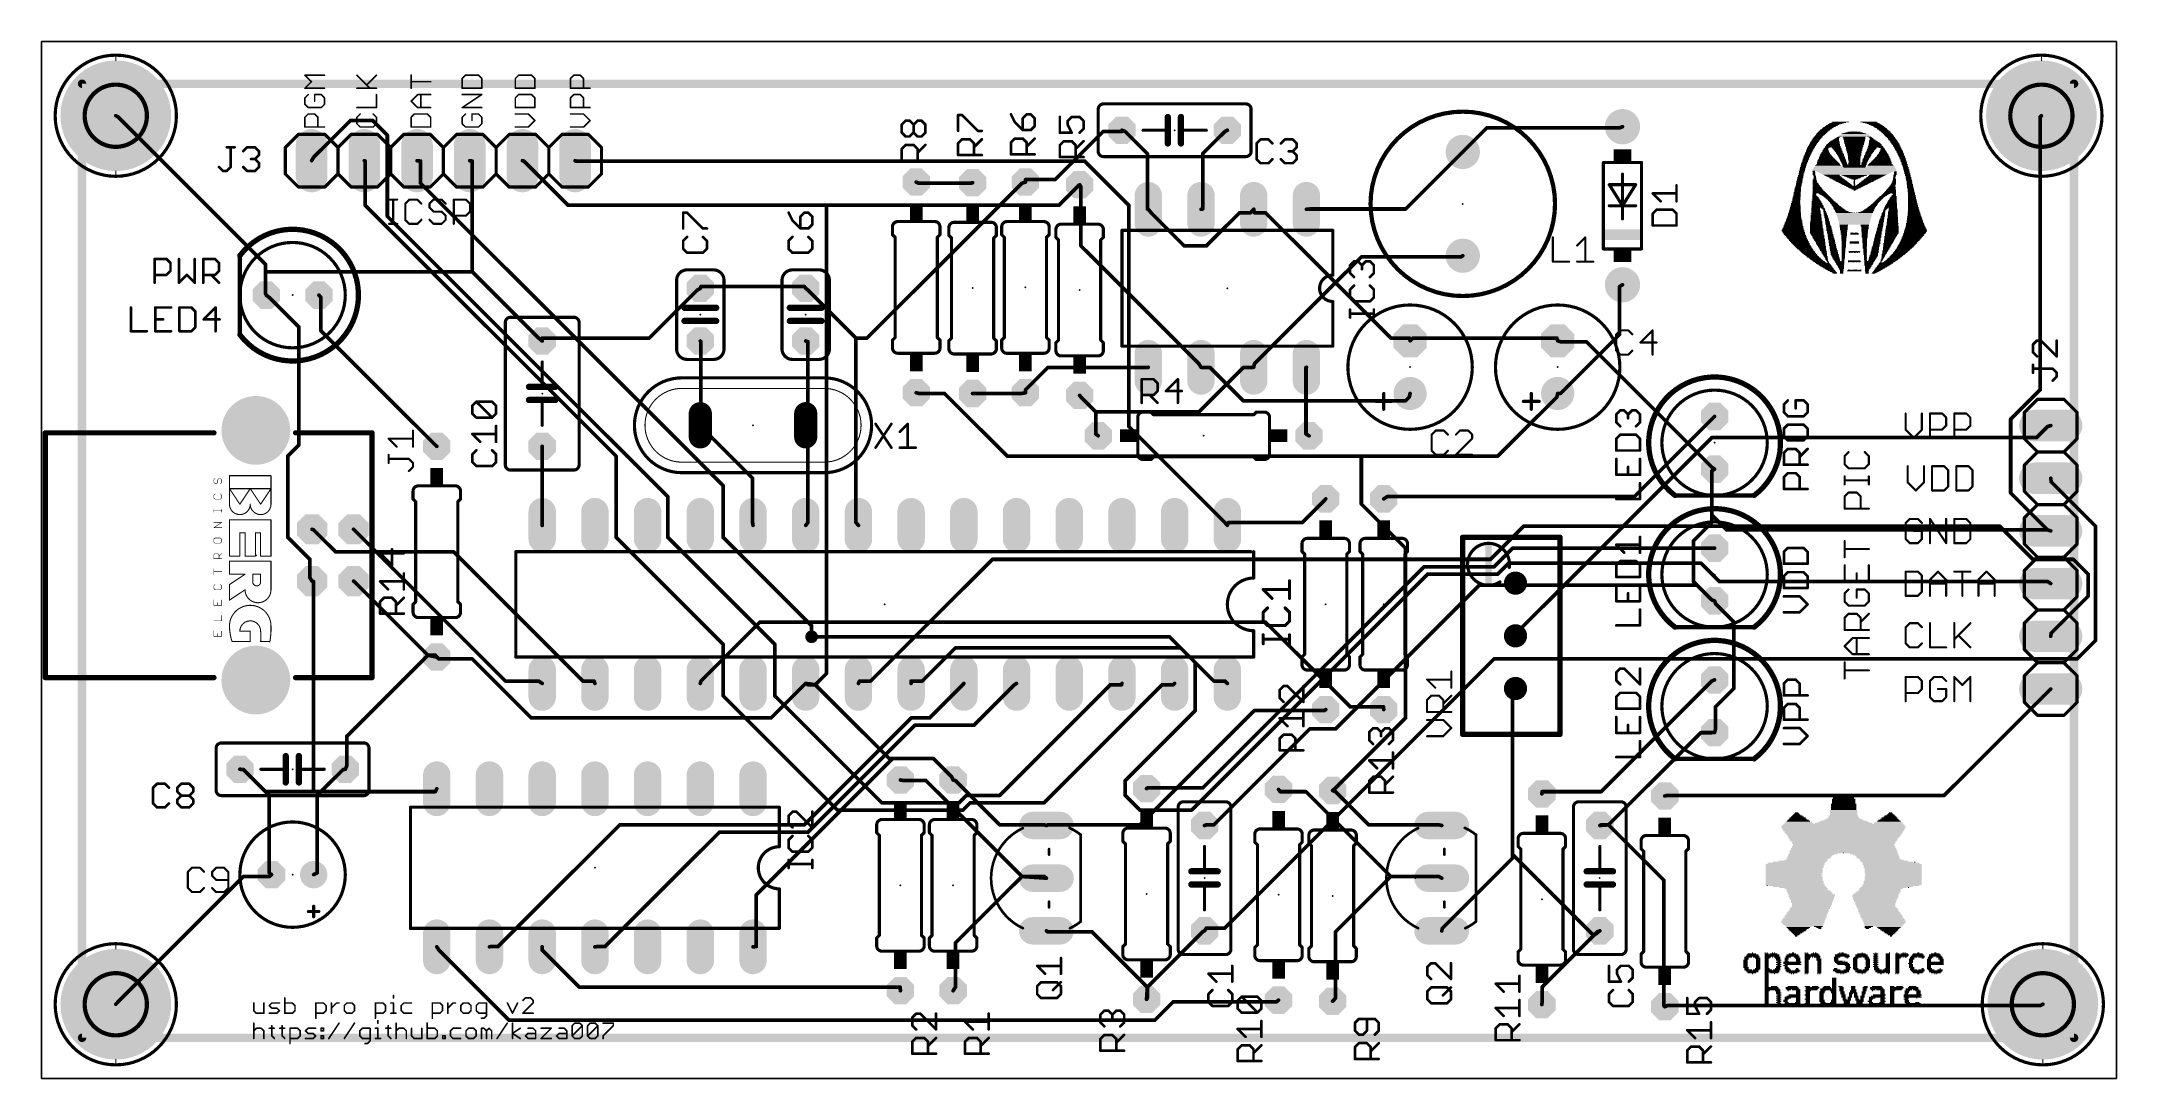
# Model space of a CAD drawing. Extents: x 0 to 100, y 0 to 50.
import ezdxf

# ---------------------------------------------------------------- set-up
doc = ezdxf.new("R2010")
doc.units = 0
for name, color, linetype in [('1', 14, 'CONTINUOUS'), ('16', 174, 'CONTINUOUS'), ('17', 94, 'CONTINUOUS'), ('18', 94, 'CONTINUOUS'), ('20', 178, 'CONTINUOUS'), ('21', 251, 'CONTINUOUS'), ('23', 178, 'CONTINUOUS'), ('25', 251, 'CONTINUOUS')]:
    doc.layers.add(name, color=color, linetype=linetype)

# ---------------------------------------------------------------- blocks, each defined once
blk = doc.blocks.new('RECT')
blk.add_solid([(-0.5, -0.5), (0.5, -0.5), (-0.5, 0.5), (0.5, 0.5)])
blk = doc.blocks.new('OCTAGONP')
at = {"const_width": 0.5}
blk.add_lwpolyline([(-0.25, -0.1036), (-0.25, 0.1036), (-0.1036, 0.25), (0.1036, 0.25), (0.25, 0.1036), (0.25, -0.1036), (0.1036, -0.25), (-0.1036, -0.25), (-0.25, -0.1036), (-0.25, 0.1036)], dxfattribs=at)
blk = doc.blocks.new('ROUNDP')
at = {"const_width": 0.5}
blk.add_lwpolyline([(0, -0.25, 1), (0, 0.25, 1), (0, -0.25)], format="xyb", dxfattribs=at)
blk = doc.blocks.new('LONGP100')
at = {"const_width": 1}
blk.add_lwpolyline([(-0.5, 0), (0.5, 0)], dxfattribs=at)
at = {"const_width": 0.5}
for points in [[(-0.5, 0.25, 1), (-0.5, -0.25)], [(0.5, -0.25, 1), (0.5, 0.25)]]:
    blk.add_lwpolyline(points, format="xyb", dxfattribs=at)
blk = doc.blocks.new('ROUNDV')
at = {"const_width": 0.5}
blk.add_lwpolyline([(0, -0.25, 1), (0, 0.25, 1), (0, -0.25)], format="xyb", dxfattribs=at)

msp = doc.modelspace()

# ---------------------------------------------------------------- linework, layer by layer
at = {"layer": '1', "const_width": 0.1778}
for points in [[(3.7338, 46.4058), (3.626, 46.458)], [(3.7338, 46.4058), (10.8458, 39.2938)], [(76.0984, 45.8724), (76.238, 45.928)], [(51.2064, 45.6946), (48.895, 43.3832)], [(52.0954, 45.6946), (51.2064, 45.6946)], [(52.0954, 45.6946), (52.116, 45.758)], [(52.2732, 45.6946), (52.116, 45.758)], [(52.2732, 45.6946), (53.34, 44.6278)], [(57.0738, 45.6946), (56.007, 44.6278)], [(57.0738, 45.6946), (57.196, 45.758)], [(68.6308, 44.8056), (69.6976, 45.8724)], [(69.6976, 45.8724), (76.0984, 45.8724)], [(20.8026, 44.2722), (20.684, 44.29)], [(20.8026, 38.9382), (20.8026, 44.2722)], [(53.34, 44.6278), (53.34, 41.9608)], [(56.007, 44.6278), (56.007, 41.9608)], [(68.453, 44.6278), (65.786, 41.9608)], [(68.453, 44.6278), (68.542, 44.7119)], [(68.6308, 44.8056), (68.542, 44.7119)], [(47.2948, 43.2054), (39.8272, 35.7378)], [(42.3164, 43.2054), (42.202, 43.261)], [(42.3164, 43.2054), (44.8056, 43.2054)], [(44.8056, 43.2054), (44.92, 43.226)], [(47.2948, 43.2054), (47.464, 43.26)], [(47.4726, 43.3832), (47.464, 43.26)], [(48.895, 43.3832), (47.4726, 43.3832)], [(50.1396, 43.0276), (50.076, 43.134)], [(50.1396, 40.1828), (50.1396, 43.0276)], [(53.34, 41.9608), (53.386, 41.948)], [(53.5178, 41.783), (53.386, 41.948)], [(56.007, 41.9608), (55.926, 41.948)], [(58.3184, 41.783), (58.466, 41.948)], [(58.4962, 41.783), (58.466, 41.948)], [(61.1632, 41.9608), (61.006, 41.948)], [(65.786, 41.9608), (61.1632, 41.9608)], [(53.5178, 41.783), (55.118, 40.1828)], [(56.1848, 40.1828), (57.785, 41.783)], [(57.785, 41.783), (58.3184, 41.783)], [(59.0296, 41.783), (58.4962, 41.783)], [(65.0748, 35.7378), (59.0296, 41.783)], [(55.8292, 34.4932), (50.1396, 40.1828)], [(55.118, 40.1828), (56.1848, 40.1828)], [(10.8458, 39.2938), (10.8458, 38.9382)], [(10.8458, 38.9382), (10.8458, 37.8714)], [(20.8026, 38.9382), (10.8458, 38.9382)], [(24.003, 35.7378), (20.8026, 38.9382)], [(31.6484, 38.0492), (29.337, 35.7378)], [(31.6484, 38.0492), (31.796, 38.138)], [(31.8262, 38.227), (31.796, 38.138)], [(31.8262, 38.227), (36.8046, 38.227)], [(36.8046, 38.227), (36.876, 38.138)], [(36.9824, 38.0492), (36.876, 38.138)], [(36.9824, 38.0492), (39.2938, 35.7378)], [(76.0984, 38.227), (76.238, 38.308)], [(76.0984, 35.9156), (76.0984, 38.227)], [(10.8458, 37.8714), (10.876, 37.808)], [(11.0236, 37.6936), (10.876, 37.808)], [(11.0236, 37.6936), (12.446, 36.2712)], [(13.5128, 37.6936), (13.416, 37.808)], [(13.5128, 36.0934), (13.5128, 37.6936)], [(12.446, 36.2712), (12.446, 30.5816)], [(19.0246, 30.5816), (13.5128, 36.0934)], [(73.2536, 33.0708), (76.0984, 35.9156)], [(24.003, 35.7378), (24.176, 35.598)], [(24.1808, 35.7378), (24.176, 35.598)], [(29.337, 35.7378), (24.1808, 35.7378)], [(31.8262, 35.56), (31.796, 35.598)], [(31.8262, 35.56), (31.8262, 31.6484)], [(36.9824, 35.56), (36.876, 35.598)], [(36.9824, 35.56), (36.9824, 31.6484)], [(39.2938, 35.7378), (39.2938, 26.8478)], [(39.8272, 35.7378), (39.2938, 35.7378)], [(65.9638, 35.7378), (65.0748, 35.7378)], [(65.9638, 35.7378), (66.002, 35.606)], [(66.1416, 35.7378), (66.002, 35.606)], [(73.0758, 35.7378), (66.1416, 35.7378)], [(73.0758, 35.7378), (73.114, 35.606)], [(47.4726, 33.2486), (48.5394, 34.3154)], [(48.5394, 34.3154), (53.34, 34.3154)], [(53.34, 34.3154), (53.386, 34.328)], [(55.8292, 34.4932), (55.926, 34.328)], [(55.8292, 32.1818), (57.9628, 34.3154)], [(57.9628, 34.3154), (58.3184, 34.3154)], [(58.3184, 34.3154), (58.466, 34.328)], [(60.9854, 34.3154), (61.006, 34.328)], [(60.9854, 31.115), (60.9854, 34.3154)], [(42.3164, 33.0708), (42.202, 33.101)], [(43.561, 33.0708), (42.3164, 33.0708)], [(46.5836, 30.0482), (43.561, 33.0708)], [(44.9834, 33.0708), (44.92, 33.066)], [(47.2948, 33.0708), (44.9834, 33.0708)], [(47.2948, 33.0708), (47.464, 33.1)], [(47.4726, 33.2486), (47.464, 33.1)], [(50.1396, 32.893), (50.076, 32.974)], [(73.0758, 32.893), (73.114, 33.066)], [(73.2536, 33.0708), (73.114, 33.066)], [(50.1396, 32.893), (50.8508, 32.1818)], [(50.8508, 32.1818), (50.8508, 31.115)], [(50.8508, 32.1818), (55.8292, 32.1818)], [(73.0758, 32.893), (70.231, 30.0482)], [(80.5434, 31.8262), (80.676, 31.958)], [(31.8262, 31.6484), (31.796, 31.534)], [(31.8262, 31.4706), (31.796, 31.534)], [(31.8262, 31.4706), (34.3154, 28.9814)], [(36.9824, 31.6484), (36.876, 31.534)], [(36.9824, 31.4706), (36.876, 31.534)], [(36.9824, 31.4706), (36.9824, 26.8478)], [(50.8508, 31.115), (50.973, 31.026)], [(60.9854, 31.115), (61.133, 31.026)], [(80.5434, 30.9372), (71.12, 21.5138)], [(80.5434, 31.8262), (76.8096, 28.0924)], [(96.1898, 30.9372), (80.5434, 30.9372)], [(96.7232, 31.4706), (96.1898, 30.9372)], [(96.7232, 31.4706), (96.876, 31.518)], [(12.446, 30.5816), (11.9126, 30.0482)], [(11.9126, 30.0482), (11.9126, 26.1366)], [(19.0246, 30.5816), (19.096, 30.518)], [(24.1808, 30.4038), (24.176, 30.518)], [(24.1808, 30.4038), (24.1808, 26.8478)], [(63.6524, 30.0482), (46.5836, 30.0482)], [(70.231, 30.0482), (63.6524, 30.0482)], [(63.6524, 30.0482), (63.6524, 27.7368)], [(34.3154, 28.9814), (34.3154, 26.8478)], [(80.5434, 29.337), (80.676, 29.418)], [(80.5434, 27.2034), (80.5434, 29.337)], [(61.8744, 27.9146), (60.8076, 26.8478)], [(61.8744, 27.9146), (61.938, 27.986)], [(64.897, 28.0924), (64.732, 27.986)], [(76.8096, 28.0924), (64.897, 28.0924)], [(63.6524, 27.7368), (65.786, 25.6032)], [(80.5434, 26.8478), (80.5434, 27.2034)], [(80.5434, 27.2034), (81.2546, 26.4922)], [(11.9126, 26.1366), (12.9794, 25.0698)], [(15.113, 26.4922), (15.086, 26.518)], [(15.113, 26.4922), (22.4028, 19.2024)], [(24.1808, 26.8478), (24.176, 26.708)], [(34.3154, 26.8478), (34.336, 26.708)], [(36.9824, 26.8478), (36.876, 26.708)], [(39.2938, 26.8478), (39.416, 26.708)], [(57.2516, 26.8478), (57.196, 26.708)], [(60.8076, 26.8478), (57.2516, 26.8478)], [(79.6544, 25.9588), (80.5434, 26.8478)], [(79.6544, 24.003), (79.6544, 25.9588)], [(81.2546, 26.4922), (96.7232, 26.4922)], [(96.7232, 26.4922), (96.876, 26.438)], [(12.9794, 25.0698), (12.9794, 24.1808)], [(65.786, 25.6032), (65.786, 17.4244)], [(12.9794, 24.1808), (13.086, 24.018)], [(13.1572, 24.003), (13.086, 24.018)], [(13.1572, 13.8684), (13.1572, 24.003)], [(15.113, 24.003), (15.086, 24.018)], [(15.113, 24.003), (18.669, 20.447)], [(80.5434, 23.114), (79.6544, 24.003)], [(80.5434, 23.114), (80.676, 23.068)], [(80.7212, 22.9362), (80.676, 23.068)], [(80.7212, 22.9362), (81.6102, 22.0472)], [(31.8262, 19.2024), (34.671, 22.0472)], [(34.671, 22.0472), (59.0296, 22.0472)], [(59.0296, 22.0472), (63.119, 17.9578)], [(81.6102, 22.0472), (81.6102, 18.8468)], [(37.1602, 21.336), (54.4068, 21.336)], [(54.4068, 21.336), (56.5404, 19.2024)], [(71.12, 21.5138), (71.082, 21.382)], [(18.669, 20.447), (14.7574, 16.5354)], [(18.669, 20.447), (19.0246, 20.447)], [(18.669, 20.447), (19.096, 20.358)], [(19.0246, 20.447), (19.096, 20.358)], [(19.2024, 20.2692), (19.096, 20.358)], [(20.8026, 20.2692), (19.2024, 20.2692)], [(23.6474, 17.4244), (20.8026, 20.2692)], [(22.4028, 19.2024), (24.003, 19.2024)], [(24.003, 19.2024), (24.176, 19.088)], [(31.8262, 19.2024), (31.796, 19.088)], [(36.8046, 19.0246), (35.2044, 17.4244)], [(36.8046, 19.0246), (36.876, 19.088)], [(44.45, 19.0246), (42.8498, 17.4244)], [(44.45, 19.0246), (44.496, 19.088)], [(46.9392, 19.0246), (44.9834, 17.0688)], [(46.9392, 19.0246), (47.036, 19.088)], [(56.5404, 19.2024), (57.0738, 19.2024)], [(57.0738, 19.2024), (57.196, 19.088)], [(80.5434, 19.2024), (75.2094, 13.8684)], [(80.5434, 19.2024), (80.676, 19.258)], [(63.119, 17.9578), (64.7192, 17.9578)], [(64.7192, 17.9578), (64.732, 17.826)], [(70.9422, 18.669), (71.082, 18.842)], [(70.9422, 10.8458), (70.9422, 18.669)], [(81.6102, 18.8468), (80.7212, 17.9578)], [(80.7212, 17.9578), (80.7212, 16.891)], [(96.7232, 18.669), (91.7448, 13.6906)], [(96.7232, 18.669), (96.876, 18.818)], [(35.2044, 17.4244), (23.6474, 17.4244)], [(41.9608, 17.4244), (36.8046, 12.2682)], [(42.1386, 17.0688), (36.9824, 11.9126)], [(42.8498, 17.4244), (41.9608, 17.4244)], [(44.9834, 17.0688), (42.1386, 17.0688)], [(52.9844, 12.2682), (58.4962, 17.78)], [(58.4962, 17.78), (61.8744, 17.78)], [(61.8744, 17.78), (61.938, 17.826)], [(65.786, 17.4244), (62.4078, 14.0462)], [(14.7574, 16.5354), (14.7574, 15.113)], [(80.01, 16.7132), (75.565, 12.2682)], [(80.5434, 16.7132), (80.01, 16.7132)], [(80.5434, 16.7132), (80.676, 16.718)], [(80.7212, 16.891), (80.676, 16.718)], [(9.779, 14.9352), (9.606, 14.948)], [(9.779, 14.9352), (10.8458, 13.8684)], [(14.7574, 15.113), (14.686, 14.948)], [(41.0718, 15.4686), (34.4932, 8.89)], [(43.0276, 15.4686), (41.0718, 15.4686)], [(43.9166, 14.5796), (43.0276, 15.4686)], [(19.0246, 13.8684), (19.096, 14.008)], [(41.6052, 14.4018), (41.44, 14.432)], [(42.672, 14.4018), (41.6052, 14.4018)], [(47.2948, 9.779), (42.672, 14.4018)], [(43.9166, 14.5796), (43.98, 14.432)], [(44.0944, 14.4018), (43.98, 14.432)], [(44.0944, 14.4018), (46.228, 12.2682)], [(59.7408, 13.8684), (59.662, 13.976)], [(62.4078, 14.0462), (62.268, 13.924)], [(62.4078, 13.8684), (62.268, 13.924)], [(10.8458, 13.8684), (11.0236, 13.6906)], [(10.8458, 13.8684), (13.1572, 13.8684)], [(11.0236, 13.6906), (11.0236, 9.9568)], [(13.1572, 13.8684), (19.0246, 13.8684)], [(60.9854, 13.8684), (59.7408, 13.8684)], [(65.0748, 9.779), (60.9854, 13.8684)], [(62.4078, 13.8684), (64.008, 12.2682)], [(72.3646, 13.8684), (72.352, 13.762)], [(75.2094, 13.8684), (72.3646, 13.8684)], [(78.4098, 13.6906), (78.278, 13.66)], [(91.7448, 13.6906), (78.4098, 13.6906)], [(27.9146, 12.2682), (22.0472, 6.4008)], [(32.7152, 11.9126), (27.2034, 6.4008)], [(36.8046, 12.2682), (27.9146, 12.2682)], [(36.9824, 11.9126), (32.7152, 11.9126)], [(46.228, 12.2682), (48.3616, 12.2682)], [(48.3616, 12.2682), (48.476, 12.238)], [(48.5394, 12.2682), (48.476, 12.238)], [(48.5394, 12.2682), (52.9844, 12.2682)], [(64.008, 12.2682), (67.3862, 12.2682)], [(67.3862, 12.2682), (67.526, 12.238)], [(75.2094, 12.2682), (75.146, 12.238)], [(75.565, 12.2682), (75.146, 12.238)], [(75.565, 12.2682), (75.2094, 12.2682)], [(75.565, 12.2682), (78.232, 9.6012)], [(11.0236, 9.9568), (11.13, 9.868)], [(67.564, 7.2898), (70.9422, 10.668)], [(70.9422, 10.668), (70.9422, 10.8458)], [(70.9422, 10.8458), (74.8538, 6.9342)], [(3.7338, 3.7338), (9.779, 9.779)], [(9.779, 9.779), (11.0236, 9.779)], [(11.0236, 9.779), (11.13, 9.868)], [(47.2948, 9.779), (44.0944, 6.5786)], [(48.3616, 9.779), (47.2948, 9.779)], [(47.2948, 9.779), (48.476, 9.698)], [(48.3616, 9.779), (48.476, 9.698)], [(65.0748, 9.779), (62.4078, 7.112)], [(67.3862, 9.779), (65.0748, 9.779)], [(67.3862, 9.779), (67.526, 9.698)], [(78.232, 9.6012), (78.232, 3.556)], [(34.4932, 8.89), (34.4932, 6.4008)], [(48.5394, 7.112), (48.476, 7.158)], [(50.673, 7.112), (48.5394, 7.112)], [(53.34, 4.445), (50.673, 7.112)], [(56.007, 7.112), (53.34, 4.445)], [(56.007, 7.112), (56.096, 7.158)], [(62.4078, 7.112), (62.4078, 3.9116)], [(67.564, 7.2898), (67.526, 7.158)], [(74.8538, 6.9342), (72.3646, 4.445)], [(74.8538, 6.9342), (75.146, 7.158)], [(75.0316, 7.112), (74.8538, 6.9342)], [(75.0316, 7.112), (75.146, 7.158)], [(19.2024, 6.223), (19.096, 6.388)], [(19.2024, 6.223), (22.5806, 2.8448)], [(21.6916, 6.4008), (21.636, 6.388)], [(22.0472, 6.4008), (21.6916, 6.4008)], [(24.1808, 6.223), (24.176, 6.388)], [(24.1808, 6.223), (25.9588, 4.445)], [(26.8478, 6.4008), (26.716, 6.388)], [(27.2034, 6.4008), (26.8478, 6.4008)], [(34.4932, 6.4008), (34.336, 6.388)], [(44.0944, 6.5786), (44.0944, 4.445)], [(25.9588, 4.445), (41.4274, 4.445)], [(41.4274, 4.445), (41.44, 4.272)], [(44.0944, 4.445), (43.98, 4.272)], [(53.34, 4.445), (53.302, 3.856)], [(53.34, 3.9116), (53.302, 3.856)], [(53.34, 4.445), (53.34, 3.9116)], [(62.4078, 3.9116), (62.268, 3.764)], [(72.3646, 4.445), (72.3646, 3.7338)], [(3.7338, 3.7338), (3.626, 3.618)], [(53.6956, 2.8448), (54.5846, 3.7338)], [(54.5846, 3.7338), (59.563, 3.7338)], [(59.563, 3.7338), (59.662, 3.816)], [(72.3646, 3.7338), (72.352, 3.602)], [(78.232, 3.556), (78.278, 3.5)], [(78.4098, 3.556), (78.278, 3.5)], [(78.4098, 3.556), (96.3676, 3.556)], [(96.3676, 3.556), (96.496, 3.618)], [(22.5806, 2.8448), (53.6956, 2.8448)]]:
    msp.add_lwpolyline(points, dxfattribs=at)
at = {"layer": '1', "const_width": 0.0889}
for points in [[(3.6454, 46.498, 1), (3.6066, 46.418)], [(3.7652, 46.4372, 1), (3.7024, 46.3744)], [(3.7144, 46.3658, 1), (3.7532, 46.4458)], [(76.2544, 45.8867, 1), (76.2216, 45.9693)], [(51.2064, 45.739, 1), (51.2064, 45.6502)], [(51.2378, 45.6632, 1), (51.175, 45.726)], [(52.0531, 45.7083, 1), (52.1377, 45.6809)], [(52.1326, 45.7992, 1), (52.0994, 45.7168)], [(52.1583, 45.7443, 1), (52.0737, 45.7717)], [(52.0954, 45.6502, 1), (52.0954, 45.739)], [(52.3046, 45.726, 1), (52.2418, 45.6632)], [(52.2566, 45.6534, 1), (52.2898, 45.7358)], [(57.0533, 45.7341, 1), (57.0943, 45.6551)], [(57.1052, 45.6632, 1), (57.0424, 45.726)], [(57.2165, 45.7185, 1), (57.1755, 45.7975)], [(69.6976, 45.9168, 1), (69.6976, 45.828)], [(69.729, 45.841, 1), (69.6662, 45.9038)], [(76.082, 45.9137, 1), (76.1148, 45.8311)], [(76.0984, 45.828, 1), (76.0984, 45.9168)], [(20.6906, 44.334, 1), (20.6774, 44.246)], [(20.8471, 44.2722, 1), (20.7582, 44.2722)], [(20.796, 44.2282, 1), (20.8092, 44.3162)], [(53.3845, 44.6278, 1), (53.2956, 44.6278)], [(53.3086, 44.5964, 1), (53.3714, 44.6592)], [(55.9756, 44.6592, 1), (56.0384, 44.5964)], [(56.0515, 44.6278, 1), (55.9626, 44.6278)], [(68.4225, 44.6601, 1), (68.4835, 44.5955)], [(68.4844, 44.5964, 1), (68.4216, 44.6592)], [(68.5097, 44.7425, 1), (68.5743, 44.6813)], [(68.5725, 44.6796, 1), (68.5115, 44.7442)], [(68.5994, 44.837, 1), (68.6622, 44.7742)], [(68.6631, 44.775, 1), (68.5985, 44.8362)], [(42.2214, 43.301, 1), (42.1826, 43.221)], [(42.3164, 43.2499, 1), (42.3164, 43.161)], [(42.297, 43.1654, 1), (42.3358, 43.2454)], [(44.7977, 43.2491, 1), (44.8135, 43.1617)], [(44.8056, 43.161, 1), (44.8056, 43.2499)], [(44.9279, 43.1823, 1), (44.9121, 43.2697)], [(47.2811, 43.2477, 1), (47.3085, 43.1631)], [(47.3262, 43.174, 1), (47.2634, 43.2368)], [(47.4197, 43.2631, 1), (47.5083, 43.2569)], [(47.4726, 43.4276, 1), (47.4726, 43.3388)], [(47.5169, 43.3801, 1), (47.4283, 43.3863)], [(47.4777, 43.2177, 1), (47.4503, 43.3023)], [(48.8636, 43.4146, 1), (48.9264, 43.3518)], [(48.895, 43.3388, 1), (48.895, 43.4276)], [(50.1142, 43.1568, 1), (50.0378, 43.1112)], [(50.184, 43.0276, 1), (50.0952, 43.0276)], [(50.1014, 43.0048, 1), (50.1778, 43.0504)], [(53.3519, 42.0036, 1), (53.3281, 41.918)], [(53.2956, 41.9608, 1), (53.3845, 41.9608)], [(53.4207, 41.9757, 1), (53.3513, 41.9203)], [(53.3741, 41.9052, 1), (53.3979, 41.9908)], [(55.9191, 41.9919, 1), (55.9329, 41.9041)], [(55.9626, 41.9608, 1), (56.0515, 41.9608)], [(56.0139, 41.9169, 1), (56.0001, 42.0047)], [(58.5097, 41.956, 1), (58.4223, 41.94)], [(58.4991, 41.9184, 1), (58.4329, 41.9776)], [(61.0024, 41.9923, 1), (61.0096, 41.9037)], [(61.1632, 42.0052, 1), (61.1632, 41.9164)], [(61.1668, 41.9165, 1), (61.1596, 42.0051)], [(65.7546, 41.9922, 1), (65.8174, 41.9294)], [(65.786, 41.9164, 1), (65.786, 42.0052)], [(53.5492, 41.8144, 1), (53.4864, 41.7516)], [(53.4831, 41.7553, 1), (53.5525, 41.8107)], [(57.785, 41.8274, 1), (57.785, 41.7386)], [(57.8164, 41.7516, 1), (57.7536, 41.8144)], [(58.2853, 41.8126, 1), (58.3515, 41.7534)], [(58.3184, 41.7386, 1), (58.3184, 41.8274)], [(58.4962, 41.8274, 1), (58.4962, 41.7386)], [(58.4525, 41.775, 1), (58.5399, 41.791)], [(59.061, 41.8144, 1), (58.9982, 41.7516)], [(59.0296, 41.7386, 1), (59.0296, 41.8274)], [(50.171, 40.2142, 1), (50.1082, 40.1514)], [(50.0952, 40.1828, 1), (50.184, 40.1828)], [(55.118, 40.2272, 1), (55.118, 40.1384)], [(55.0866, 40.1514, 1), (55.1494, 40.2142)], [(56.1534, 40.2142, 1), (56.2162, 40.1514)], [(56.1848, 40.1384, 1), (56.1848, 40.2272)], [(10.8902, 39.2938, 1), (10.8014, 39.2938)], [(10.8902, 38.9382, 1), (10.8014, 38.9382)], [(10.8458, 38.9826, 1), (10.8458, 38.8938)], [(10.8144, 39.2624, 1), (10.8772, 39.3252)], [(20.834, 38.9696, 1), (20.7712, 38.9068)], [(20.8026, 38.8938, 1), (20.8026, 38.9826)], [(10.8014, 38.9382, 1), (10.8902, 38.9382)], [(20.7582, 38.9382, 1), (20.8471, 38.9382)], [(31.6255, 38.0873, 1), (31.6713, 38.0111)], [(31.6798, 38.0178, 1), (31.617, 38.0806)], [(31.7539, 38.1523, 1), (31.8381, 38.1237)], [(31.8189, 38.0999, 1), (31.7731, 38.1761)], [(31.8262, 38.2715, 1), (31.8262, 38.1826)], [(31.8683, 38.2127, 1), (31.7841, 38.2413)], [(36.8393, 38.2548, 1), (36.7699, 38.1992)], [(36.8046, 38.1826, 1), (36.8046, 38.2715)], [(36.9045, 38.1721, 1), (36.8475, 38.1039)], [(36.8413, 38.1102, 1), (36.9107, 38.1658)], [(37.0138, 38.0806, 1), (36.951, 38.0178)], [(36.9539, 38.0151, 1), (37.0109, 38.0833)], [(76.0761, 38.2654, 1), (76.1207, 38.1886)], [(76.1428, 38.227, 1), (76.054, 38.227)], [(76.2603, 38.2696, 1), (76.2157, 38.3464)], [(10.8859, 37.8905, 1), (10.8057, 37.8523)], [(10.8014, 37.8714, 1), (10.8902, 37.8714)], [(10.9032, 37.8431, 1), (10.8488, 37.7729)], [(10.8359, 37.7889, 1), (10.9161, 37.8271)], [(11.055, 37.725, 1), (10.9922, 37.6622)], [(10.9964, 37.6585, 1), (11.0508, 37.7287)], [(13.4499, 37.8367, 1), (13.3821, 37.7793)], [(13.5572, 37.6936, 1), (13.4684, 37.6936)], [(13.4789, 37.6649, 1), (13.5467, 37.7223)], [(12.4904, 36.2712, 1), (12.4016, 36.2712)], [(12.4146, 36.2398, 1), (12.4774, 36.3026)], [(13.5442, 36.1248, 1), (13.4814, 36.062)], [(13.4684, 36.0934, 1), (13.5572, 36.0934)], [(76.1298, 35.8842, 1), (76.067, 35.947)], [(24.0309, 35.7724, 1), (23.9751, 35.7032)], [(23.9716, 35.7064, 1), (24.0344, 35.7692)], [(24.1316, 35.5995, 1), (24.2204, 35.5965)], [(24.1808, 35.7822, 1), (24.1808, 35.6934)], [(24.2252, 35.7363, 1), (24.1364, 35.7393)], [(24.1481, 35.5634, 1), (24.2039, 35.6326)], [(29.3056, 35.7692, 1), (29.3684, 35.7064)], [(29.337, 35.6934, 1), (29.337, 35.7822)], [(31.8308, 35.6257, 1), (31.7612, 35.5703)], [(31.8707, 35.56, 1), (31.7817, 35.56)], [(31.7914, 35.5323, 1), (31.861, 35.5877)], [(36.891, 35.6399, 1), (36.861, 35.5561)], [(37.0268, 35.56, 1), (36.938, 35.56)], [(36.9674, 35.5181, 1), (36.9974, 35.6019)], [(39.2938, 35.7822, 1), (39.2938, 35.6934)], [(39.3383, 35.7378, 1), (39.2494, 35.7378)], [(39.2624, 35.7064, 1), (39.3252, 35.7692)], [(39.7958, 35.7692, 1), (39.8586, 35.7064)], [(39.8272, 35.6934, 1), (39.8272, 35.7822)], [(65.0748, 35.7822, 1), (65.0748, 35.6934)], [(65.0434, 35.7064, 1), (65.1062, 35.7692)], [(66.0065, 35.7502, 1), (65.9211, 35.7254)], [(65.9715, 35.6383, 1), (66.0325, 35.5737)], [(65.9593, 35.5936, 1), (66.0447, 35.6184)], [(65.9638, 35.6934, 1), (65.9638, 35.7822)], [(66.1416, 35.7822, 1), (66.1416, 35.6934)], [(66.1721, 35.7055, 1), (66.1111, 35.7701)], [(73.1185, 35.7502, 1), (73.0331, 35.7254)], [(73.0713, 35.5936, 1), (73.1567, 35.6184)], [(73.0758, 35.6934, 1), (73.0758, 35.7822)], [(76.054, 35.9156, 1), (76.1428, 35.9156)], [(48.5394, 34.3599, 1), (48.5394, 34.271)], [(48.5708, 34.284, 1), (48.508, 34.3468)], [(53.3283, 34.3583, 1), (53.3517, 34.2725)], [(53.34, 34.271, 1), (53.34, 34.3599)], [(53.3977, 34.2851, 1), (53.3743, 34.3709)], [(55.8676, 34.5157, 1), (55.7908, 34.4707)], [(55.7978, 34.4618, 1), (55.8606, 34.5246)], [(55.8876, 34.3055, 1), (55.9644, 34.3505)], [(57.9628, 34.3599, 1), (57.9628, 34.271)], [(57.9942, 34.284, 1), (57.9314, 34.3468)], [(58.3146, 34.3597, 1), (58.3222, 34.2711)], [(58.3184, 34.271, 1), (58.3184, 34.3599)], [(58.4698, 34.2837, 1), (58.4622, 34.3723)], [(60.9622, 34.3533, 1), (61.0086, 34.2775)], [(61.0299, 34.3154, 1), (60.941, 34.3154)], [(61.0292, 34.2901, 1), (60.9828, 34.3659)], [(42.2133, 33.144, 1), (42.1907, 33.058)], [(42.3164, 33.1152, 1), (42.3164, 33.0264)], [(42.3051, 33.0278, 1), (42.3277, 33.1138)], [(43.5924, 33.1022, 1), (43.5296, 33.0394)], [(43.561, 33.0264, 1), (43.561, 33.1152)], [(44.9166, 33.1103, 1), (44.9234, 33.0217)], [(44.9834, 33.1152, 1), (44.9834, 33.0264)], [(44.9868, 33.0265, 1), (44.98, 33.1151)], [(47.2872, 33.1146, 1), (47.3024, 33.027)], [(47.2948, 33.0264, 1), (47.2948, 33.1152)], [(47.4196, 33.1026, 1), (47.5084, 33.0974)], [(47.517, 33.246, 1), (47.4282, 33.2512)], [(47.4412, 33.28, 1), (47.504, 33.2172)], [(47.4716, 33.0562, 1), (47.4564, 33.1438)], [(50.111, 33.0015, 1), (50.041, 32.9465)], [(73.1125, 33.1104, 1), (73.1155, 33.0216)], [(73.1574, 33.0564, 1), (73.0706, 33.0756)], [(73.2222, 33.1022, 1), (73.285, 33.0394)], [(73.2551, 33.0264, 1), (73.2521, 33.1152)], [(50.171, 32.9244, 1), (50.1082, 32.8616)], [(50.1046, 32.8655, 1), (50.1746, 32.9205)], [(50.8952, 32.1818, 1), (50.8064, 32.1818)], [(50.8508, 32.2263, 1), (50.8508, 32.1374)], [(50.8194, 32.1504, 1), (50.8822, 32.2132)], [(55.7978, 32.2132, 1), (55.8606, 32.1504)], [(55.8292, 32.1374, 1), (55.8292, 32.2263)], [(73.0324, 32.9026, 1), (73.1192, 32.8834)], [(73.1072, 32.8616, 1), (73.0444, 32.9244)], [(80.7073, 31.9265, 1), (80.6447, 31.9895)], [(31.8361, 31.5531, 1), (31.7559, 31.5149)], [(31.753, 31.5453, 1), (31.839, 31.5227)], [(31.7817, 31.6484, 1), (31.8707, 31.6484)], [(31.8576, 31.502, 1), (31.7948, 31.4392)], [(31.8692, 31.6371, 1), (31.7832, 31.6597)], [(31.7861, 31.4515, 1), (31.8663, 31.4897)], [(36.8988, 31.5722, 1), (36.8532, 31.4958)], [(36.8435, 31.5643, 1), (36.9085, 31.5037)], [(36.938, 31.6484, 1), (37.0268, 31.6484)], [(37.0268, 31.4706, 1), (36.938, 31.4706)], [(37.0149, 31.6181, 1), (36.9499, 31.6787)], [(36.9596, 31.4324, 1), (37.0052, 31.5088)], [(50.877, 31.1509, 1), (50.8246, 31.0791)], [(50.8064, 31.115, 1), (50.8952, 31.115)], [(50.9468, 30.9901, 1), (50.9992, 31.0619)], [(61.0084, 31.1531, 1), (60.9624, 31.0769)], [(60.941, 31.115, 1), (61.0299, 31.115)], [(61.11, 30.9879, 1), (61.156, 31.0641)], [(80.5121, 31.8577, 1), (80.5747, 31.7947)], [(80.5434, 30.9817, 1), (80.5434, 30.8927)], [(80.5748, 31.7948, 1), (80.512, 31.8576)], [(80.5748, 30.9058, 1), (80.512, 30.9686)], [(96.1584, 30.9686, 1), (96.2212, 30.9058)], [(96.1898, 30.8927, 1), (96.1898, 30.9817)], [(96.71, 31.5131, 1), (96.7364, 31.4281)], [(96.7546, 31.4392, 1), (96.6918, 31.502)], [(96.8892, 31.4755, 1), (96.8628, 31.5605)], [(11.9571, 30.0482, 1), (11.8682, 30.0482)], [(11.8812, 30.0796, 1), (11.944, 30.0168)], [(12.4016, 30.5816, 1), (12.4904, 30.5816)], [(12.4774, 30.5502, 1), (12.4146, 30.613)], [(19.0542, 30.6148, 1), (18.995, 30.5484)], [(18.9932, 30.5502, 1), (19.056, 30.613)], [(19.0664, 30.4848, 1), (19.1256, 30.5512)], [(24.2204, 30.5199, 1), (24.1316, 30.5161)], [(24.2253, 30.4038, 1), (24.1364, 30.4038)], [(24.1364, 30.4019, 1), (24.2252, 30.4057)], [(46.5836, 30.0927, 1), (46.5836, 30.0038)], [(46.5522, 30.0168, 1), (46.615, 30.0796)], [(63.6524, 30.0927, 1), (63.6524, 30.0038)], [(63.6968, 30.0482, 1), (63.608, 30.0482)], [(63.6524, 30.0038, 1), (63.6524, 30.0927)], [(70.1996, 30.0796, 1), (70.2624, 30.0168)], [(70.231, 30.0038, 1), (70.231, 30.0927)], [(34.3599, 28.9814, 1), (34.271, 28.9814)], [(34.284, 28.95, 1), (34.3468, 29.0128)], [(80.5879, 29.337, 1), (80.499, 29.337)], [(80.5202, 29.3749, 1), (80.5666, 29.2991)], [(80.6992, 29.3801, 1), (80.6528, 29.4559)], [(61.9058, 27.8832, 1), (61.843, 27.946)], [(61.9712, 27.9564, 1), (61.9048, 28.0156)], [(64.7079, 28.0234, 1), (64.7561, 27.9486)], [(64.897, 28.1369, 1), (64.897, 28.048)], [(64.9211, 28.055, 1), (64.8729, 28.1298)], [(76.7782, 28.1238, 1), (76.841, 28.061)], [(76.8096, 28.048, 1), (76.8096, 28.1369)], [(61.8412, 27.9442, 1), (61.9076, 27.885)], [(63.6838, 27.7682, 1), (63.621, 27.7054)], [(63.608, 27.7368, 1), (63.6968, 27.7368)], [(80.5879, 27.2034, 1), (80.499, 27.2034)], [(80.5748, 27.2348, 1), (80.512, 27.172)], [(80.499, 27.2034, 1), (80.5879, 27.2034)], [(11.944, 26.168, 1), (11.8812, 26.1052)], [(11.8682, 26.1366, 1), (11.9571, 26.1366)], [(15.1167, 26.5501, 1), (15.0553, 26.4859)], [(15.1444, 26.5236, 1), (15.0816, 26.4608)], [(15.0823, 26.4601, 1), (15.1437, 26.5243)], [(24.1316, 26.7095, 1), (24.2204, 26.7065)], [(24.2252, 26.8463, 1), (24.1364, 26.8493)], [(24.1364, 26.8478, 1), (24.2253, 26.8478)], [(34.3594, 26.8543, 1), (34.2714, 26.8413)], [(34.271, 26.8478, 1), (34.3599, 26.8478)], [(34.292, 26.7015, 1), (34.38, 26.7145)], [(36.8406, 26.7349, 1), (36.9114, 26.6811)], [(36.938, 26.8478, 1), (37.0268, 26.8478)], [(37.0178, 26.8209, 1), (36.947, 26.8747)], [(39.3273, 26.8771, 1), (39.2603, 26.8185)], [(39.2494, 26.8478, 1), (39.3383, 26.8478)], [(39.3825, 26.6787, 1), (39.4495, 26.7373)], [(57.1547, 26.7244, 1), (57.2373, 26.6916)], [(57.2516, 26.8923, 1), (57.2516, 26.8034)], [(57.2929, 26.8314, 1), (57.2103, 26.8642)], [(60.7762, 26.8792, 1), (60.839, 26.8164)], [(60.8076, 26.8034, 1), (60.8076, 26.8923)], [(79.623, 25.9902, 1), (79.6858, 25.9274)], [(79.6989, 25.9588, 1), (79.61, 25.9588)], [(80.499, 26.8478, 1), (80.5879, 26.8478)], [(80.5748, 26.8164, 1), (80.512, 26.8792)], [(81.2546, 26.5367, 1), (81.2546, 26.4477)], [(81.2232, 26.4608, 1), (81.286, 26.5236)], [(96.7381, 26.5341, 1), (96.7083, 26.4503)], [(96.7232, 26.4477, 1), (96.7232, 26.5367)], [(96.8611, 26.3961, 1), (96.8909, 26.4799)], [(13.0238, 25.0698, 1), (12.935, 25.0698)], [(12.948, 25.0384, 1), (13.0108, 25.1012)], [(65.8304, 25.6032, 1), (65.7416, 25.6032)], [(65.7546, 25.5718, 1), (65.8174, 25.6346)], [(13.0166, 24.2051, 1), (12.9422, 24.1565)], [(12.935, 24.1808, 1), (13.0238, 24.1808)], [(13.0952, 24.0615, 1), (13.0768, 23.9745)], [(13.0488, 23.9937, 1), (13.1232, 24.0423)], [(13.2017, 24.003, 1), (13.1128, 24.003)], [(13.148, 23.9595, 1), (13.1664, 24.0465)], [(15.1076, 24.0569, 1), (15.0644, 23.9791)], [(15.1444, 24.0344, 1), (15.0816, 23.9716)], [(15.0914, 23.9641, 1), (15.1346, 24.0419)], [(79.6858, 24.0344, 1), (79.623, 23.9716)], [(79.61, 24.003, 1), (79.6989, 24.003)], [(80.558, 23.156, 1), (80.5288, 23.072)], [(80.512, 23.0826, 1), (80.5748, 23.1454)], [(80.718, 23.0824, 1), (80.634, 23.0536)], [(80.6614, 23.026, 1), (80.6906, 23.11)], [(80.7526, 22.9676, 1), (80.6898, 22.9048)], [(34.671, 22.0917, 1), (34.671, 22.0027)], [(34.7024, 22.0158, 1), (34.6396, 22.0786)], [(59.061, 22.0786, 1), (58.9982, 22.0158)], [(59.0296, 22.0027, 1), (59.0296, 22.0917)], [(80.6792, 22.9218, 1), (80.7632, 22.9506)], [(81.6547, 22.0472, 1), (81.5658, 22.0472)], [(81.5788, 22.0158, 1), (81.6416, 22.0786)], [(37.1602, 21.3805, 1), (37.1602, 21.2916)], [(54.4382, 21.3674, 1), (54.3754, 21.3046)], [(54.4068, 21.2916, 1), (54.4068, 21.3805)], [(71.0393, 21.3943, 1), (71.1247, 21.3697)], [(71.0886, 21.5452, 1), (71.1514, 21.4824)], [(71.1627, 21.5015, 1), (71.0773, 21.5261)], [(18.669, 20.4915, 1), (18.669, 20.4026)], [(18.6781, 20.4905, 1), (18.6599, 20.4035)], [(18.7004, 20.4156, 1), (18.6376, 20.4784)], [(18.6376, 20.4156, 1), (18.7004, 20.4784)], [(19.0593, 20.4748, 1), (18.9899, 20.4192)], [(19.0246, 20.4026, 1), (19.0246, 20.4915)], [(19.1245, 20.3921, 1), (19.0675, 20.3239)], [(19.0613, 20.3302, 1), (19.1307, 20.3858)], [(19.0869, 20.3145, 1), (19.1051, 20.4015)], [(19.2024, 20.3137, 1), (19.2024, 20.2248)], [(19.1739, 20.2351, 1), (19.2309, 20.3033)], [(20.834, 20.3006, 1), (20.7712, 20.2378)], [(20.8026, 20.2248, 1), (20.8026, 20.3137)], [(22.4028, 19.2469, 1), (22.4028, 19.1579)], [(22.3714, 19.171, 1), (22.4342, 19.2338)], [(24.0275, 19.2395, 1), (23.9785, 19.1653)], [(24.003, 19.1579, 1), (24.003, 19.2469)], [(24.1515, 19.0509, 1), (24.2005, 19.1251)], [(31.753, 19.0993, 1), (31.839, 19.0767)], [(31.7948, 19.2338, 1), (31.8576, 19.171)], [(31.8692, 19.1911, 1), (31.7832, 19.2137)], [(36.7751, 19.0578, 1), (36.8341, 18.9914)], [(36.836, 18.9932, 1), (36.7732, 19.056)], [(36.9055, 19.0548, 1), (36.8465, 19.1212)], [(44.414, 19.0507, 1), (44.486, 18.9985)], [(44.4814, 18.9932, 1), (44.4186, 19.056)], [(44.532, 19.0619, 1), (44.46, 19.1141)], [(46.9148, 19.0618, 1), (46.9636, 18.9874)], [(46.9706, 18.9932, 1), (46.9078, 19.056)], [(47.0604, 19.0508, 1), (47.0116, 19.1252)], [(56.5404, 19.2469, 1), (56.5404, 19.1579)], [(56.509, 19.171, 1), (56.5718, 19.2338)], [(57.1042, 19.2348, 1), (57.0434, 19.17)], [(57.0738, 19.1579, 1), (57.0738, 19.2469)], [(57.1656, 19.0556, 1), (57.2264, 19.1204)], [(80.5262, 19.2434, 1), (80.5606, 19.1614)], [(80.5748, 19.171, 1), (80.512, 19.2338)], [(80.6932, 19.217, 1), (80.6588, 19.299)], [(63.119, 18.0023, 1), (63.119, 17.9134)], [(63.0876, 17.9264, 1), (63.1504, 17.9892)], [(64.7634, 17.9621, 1), (64.675, 17.9535)], [(64.7192, 17.9134, 1), (64.7192, 18.0023)], [(70.9076, 18.6969, 1), (70.9768, 18.6411)], [(70.9866, 18.669, 1), (70.8978, 18.669)], [(71.1166, 18.8141, 1), (71.0474, 18.8699)], [(80.6898, 17.9892, 1), (80.7526, 17.9264)], [(80.7657, 17.9578, 1), (80.6768, 17.9578)], [(81.5658, 18.8468, 1), (81.6547, 18.8468)], [(81.6416, 18.8154, 1), (81.5788, 18.8782)], [(96.6922, 18.7008, 1), (96.7542, 18.6372)], [(96.7546, 18.6376, 1), (96.6918, 18.7004)], [(96.907, 18.7862, 1), (96.845, 18.8498)], [(23.6474, 17.4689, 1), (23.6474, 17.38)], [(23.616, 17.393, 1), (23.6788, 17.4558)], [(35.173, 17.4558, 1), (35.2358, 17.393)], [(35.2044, 17.38, 1), (35.2044, 17.4689)], [(41.9608, 17.4689, 1), (41.9608, 17.38)], [(41.9922, 17.393, 1), (41.9294, 17.4558)], [(42.1386, 17.1133, 1), (42.1386, 17.0243)], [(42.17, 17.0374, 1), (42.1072, 17.1002)], [(42.8184, 17.4558, 1), (42.8812, 17.393)], [(42.8498, 17.38, 1), (42.8498, 17.4689)], [(44.952, 17.1002, 1), (45.0148, 17.0374)], [(44.9834, 17.0243, 1), (44.9834, 17.1133)], [(58.4962, 17.8245, 1), (58.4962, 17.7355)], [(58.5276, 17.7486, 1), (58.4648, 17.8114)], [(61.8484, 17.816, 1), (61.9004, 17.744)], [(61.8744, 17.7355, 1), (61.8744, 17.8245)], [(61.964, 17.79, 1), (61.912, 17.862)], [(64.6878, 17.8217, 1), (64.7762, 17.8303)], [(65.7416, 17.4244, 1), (65.8304, 17.4244)], [(65.8174, 17.393, 1), (65.7546, 17.4558)], [(14.726, 16.5668, 1), (14.7888, 16.504)], [(14.8018, 16.5354, 1), (14.713, 16.5354)], [(80.01, 16.7577, 1), (80.01, 16.6687)], [(80.0414, 16.6818, 1), (79.9786, 16.7446)], [(80.5418, 16.7576, 1), (80.545, 16.6688)], [(80.5434, 16.6687, 1), (80.5434, 16.7577)], [(80.633, 16.7292, 1), (80.719, 16.7068)], [(80.6776, 16.6736, 1), (80.6744, 16.7624)], [(80.6768, 16.891, 1), (80.7657, 16.891)], [(80.7642, 16.8798, 1), (80.6782, 16.9022)], [(9.6093, 14.9923, 1), (9.6027, 14.9037)], [(9.8104, 14.9666, 1), (9.7476, 14.9038)], [(9.7757, 14.8909, 1), (9.7823, 14.9795)], [(14.6452, 14.9657, 1), (14.7268, 14.9303)], [(14.713, 15.113, 1), (14.8018, 15.113)], [(14.7982, 15.0953, 1), (14.7166, 15.1307)], [(41.0718, 15.513, 1), (41.0718, 15.4242)], [(41.1032, 15.4372, 1), (41.0404, 15.5)], [(43.059, 15.5, 1), (42.9962, 15.4372)], [(43.0276, 15.4242, 1), (43.0276, 15.513)], [(19.1356, 13.9878, 1), (19.0564, 14.0282)], [(41.448, 14.4757, 1), (41.432, 14.3883)], [(41.6052, 14.4463, 1), (41.6052, 14.3574)], [(41.5972, 14.3581, 1), (41.6132, 14.4455)], [(42.7034, 14.4332, 1), (42.6406, 14.3704)], [(42.672, 14.3574, 1), (42.672, 14.4463)], [(43.9574, 14.5971, 1), (43.8758, 14.5621)], [(43.8852, 14.5482, 1), (43.948, 14.611)], [(43.9913, 14.475, 1), (43.9687, 14.389)], [(43.9392, 14.4145, 1), (44.0208, 14.4495)], [(44.1258, 14.4332, 1), (44.063, 14.3704)], [(44.0831, 14.3588, 1), (44.1057, 14.4448)], [(59.6979, 14.0023, 1), (59.6261, 13.9497)], [(62.2387, 13.9575, 1), (62.2973, 13.8905)], [(62.2844, 13.9653, 1), (62.2516, 13.8827)], [(62.3764, 14.0776, 1), (62.4392, 14.0148)], [(62.4371, 14.0127, 1), (62.3785, 14.0797)], [(10.8772, 13.8998, 1), (10.8144, 13.837)], [(10.8458, 13.9129, 1), (10.8458, 13.824)], [(10.8144, 13.837, 1), (10.8772, 13.8998)], [(11.068, 13.6906, 1), (10.9792, 13.6906)], [(10.9922, 13.6592, 1), (11.055, 13.722)], [(13.1572, 13.9129, 1), (13.1572, 13.824)], [(13.1128, 13.8684, 1), (13.2017, 13.8684)], [(13.1572, 13.824, 1), (13.1572, 13.9129)], [(18.985, 13.8886, 1), (19.0642, 13.8482)], [(19.0246, 13.824, 1), (19.0246, 13.9129)], [(59.7408, 13.9129, 1), (59.7408, 13.824)], [(59.7049, 13.8421, 1), (59.7767, 13.8947)], [(61.0168, 13.8998, 1), (60.954, 13.837)], [(60.9854, 13.824, 1), (60.9854, 13.9129)], [(62.4392, 13.8998, 1), (62.3764, 13.837)], [(62.3914, 13.8271, 1), (62.4242, 13.9097)], [(72.3079, 13.7672, 1), (72.3961, 13.7568)], [(72.3646, 13.9129, 1), (72.3646, 13.824)], [(72.4087, 13.8632, 1), (72.3205, 13.8736)], [(75.178, 13.8998, 1), (75.2408, 13.837)], [(75.2094, 13.824, 1), (75.2094, 13.9129)], [(78.2679, 13.7033, 1), (78.2881, 13.6167)], [(78.4098, 13.735, 1), (78.4098, 13.6462)], [(78.4199, 13.6473, 1), (78.3997, 13.7339)], [(91.7134, 13.722, 1), (91.7762, 13.6592)], [(91.7448, 13.6462, 1), (91.7448, 13.735)], [(27.9146, 12.3126, 1), (27.9146, 12.2238)], [(27.946, 12.2368, 1), (27.8832, 12.2996)], [(32.7152, 11.9571, 1), (32.7152, 11.8682)], [(32.7466, 11.8812, 1), (32.6838, 11.944)], [(36.7732, 12.2996, 1), (36.836, 12.2368)], [(36.8046, 12.2238, 1), (36.8046, 12.3126)], [(36.9824, 11.8682, 1), (36.9824, 11.9571)], [(46.228, 12.3126, 1), (46.228, 12.2238)], [(46.1966, 12.2368, 1), (46.2594, 12.2996)], [(48.3729, 12.3112, 1), (48.3503, 12.2252)], [(48.3616, 12.2238, 1), (48.3616, 12.3126)], [(48.4569, 12.2781, 1), (48.4951, 12.1979)], [(48.4647, 12.195, 1), (48.4873, 12.281)], [(48.5394, 12.3126, 1), (48.5394, 12.2238)], [(48.5585, 12.2281, 1), (48.5203, 12.3083)], [(52.953, 12.2996, 1), (53.0158, 12.2368)], [(52.9844, 12.2238, 1), (52.9844, 12.3126)], [(64.008, 12.3126, 1), (64.008, 12.2238)], [(63.9766, 12.2368, 1), (64.0394, 12.2996)], [(67.3956, 12.3116, 1), (67.3768, 12.2248)], [(67.3862, 12.2238, 1), (67.3862, 12.3126)], [(67.5166, 12.1946, 1), (67.5354, 12.2814)], [(75.1428, 12.2823, 1), (75.1492, 12.1937)], [(75.1269, 12.2781, 1), (75.1651, 12.1979)], [(75.2094, 12.3126, 1), (75.2094, 12.2238)], [(75.2285, 12.2281, 1), (75.1903, 12.3083)], [(75.5964, 12.2996, 1), (75.5336, 12.2368)], [(75.5336, 12.2996, 1), (75.5964, 12.2368)], [(75.5682, 12.2239, 1), (75.5618, 12.3125)], [(75.565, 12.2238, 1), (75.565, 12.3126)], [(36.951, 11.944, 1), (37.0138, 11.8812)], [(11.0521, 9.9909, 1), (10.9951, 9.9227)], [(10.9792, 9.9568, 1), (11.068, 9.9568)], [(70.9736, 10.8772, 1), (70.9108, 10.8144)], [(70.9866, 10.8458, 1), (70.8978, 10.8458)], [(70.8978, 10.8458, 1), (70.9866, 10.8458)], [(70.8978, 10.668, 1), (70.9866, 10.668)], [(70.9736, 10.6366, 1), (70.9108, 10.6994)], [(9.779, 9.8234, 1), (9.779, 9.7346)], [(9.8104, 9.7476, 1), (9.7476, 9.8104)], [(10.9951, 9.8131, 1), (11.0521, 9.7449)], [(11.0236, 9.7346, 1), (11.0236, 9.8234)], [(11.1585, 9.8339, 1), (11.1015, 9.9021)], [(11.1015, 9.8339, 1), (11.1585, 9.9021)], [(47.2978, 9.8233, 1), (47.2918, 9.7347)], [(47.2948, 9.8234, 1), (47.2948, 9.7346)], [(47.3262, 9.7476, 1), (47.2634, 9.8104)], [(47.2634, 9.7476, 1), (47.3262, 9.8104)], [(48.3873, 9.8153, 1), (48.3359, 9.7427)], [(48.3616, 9.7346, 1), (48.3616, 9.8234)], [(48.4503, 9.6617, 1), (48.5017, 9.7343)], [(48.473, 9.6537, 1), (48.479, 9.7423)], [(65.0748, 9.8234, 1), (65.0748, 9.7346)], [(65.1062, 9.7476, 1), (65.0434, 9.8104)], [(65.0434, 9.7476, 1), (65.1062, 9.8104)], [(67.4085, 9.8175, 1), (67.3639, 9.7405)], [(67.3862, 9.7346, 1), (67.3862, 9.8234)], [(67.5037, 9.6595, 1), (67.5483, 9.7365)], [(78.2764, 9.6012, 1), (78.1876, 9.6012)], [(78.2006, 9.5698, 1), (78.2634, 9.6326)], [(34.4618, 8.9214, 1), (34.5246, 8.8586)], [(34.5376, 8.89, 1), (34.4488, 8.89)], [(48.5021, 7.194, 1), (48.4499, 7.122)], [(48.5394, 7.1565, 1), (48.5394, 7.0675)], [(48.5133, 7.076, 1), (48.5655, 7.148)], [(50.7044, 7.1434, 1), (50.6416, 7.0806)], [(50.673, 7.0675, 1), (50.673, 7.1565)], [(55.9866, 7.1515, 1), (56.0274, 7.0725)], [(56.0384, 7.0806, 1), (55.9756, 7.1434)], [(56.1164, 7.1185, 1), (56.0756, 7.1975)], [(62.3764, 7.1434, 1), (62.4392, 7.0806)], [(62.4522, 7.112, 1), (62.3634, 7.112)], [(67.4833, 7.1703, 1), (67.5687, 7.1457)], [(67.5326, 7.3212, 1), (67.5954, 7.2584)], [(67.6067, 7.2775, 1), (67.5213, 7.3021)], [(74.8268, 6.9695, 1), (74.8808, 6.8989)], [(74.8224, 6.9656, 1), (74.8852, 6.9028)], [(74.8852, 6.9028, 1), (74.8224, 6.9656)], [(74.8224, 6.9028, 1), (74.8852, 6.9656)], [(75.015, 7.1532, 1), (75.0482, 7.0708)], [(75.063, 7.0806, 1), (75.0002, 7.1434)], [(75.173, 7.1227, 1), (75.119, 7.1933)], [(75.1626, 7.1168, 1), (75.1294, 7.1992)], [(19.1334, 6.4121, 1), (19.0586, 6.3639)], [(19.2338, 6.2544, 1), (19.171, 6.1916)], [(19.165, 6.1989, 1), (19.2398, 6.2471)], [(21.626, 6.4313, 1), (21.646, 6.3447)], [(21.6916, 6.4453, 1), (21.6916, 6.3563)], [(21.7016, 6.3575, 1), (21.6816, 6.4441)], [(22.0158, 6.4322, 1), (22.0786, 6.3694)], [(22.0472, 6.3563, 1), (22.0472, 6.4453)], [(24.2204, 6.3893, 1), (24.1316, 6.3867)], [(24.2122, 6.2544, 1), (24.1494, 6.1916)], [(24.1364, 6.2217, 1), (24.2252, 6.2243)], [(26.7117, 6.4322, 1), (26.7203, 6.3438)], [(26.8478, 6.4453, 1), (26.8478, 6.3563)], [(26.8521, 6.3566, 1), (26.8435, 6.445)], [(27.172, 6.4322, 1), (27.2348, 6.3694)], [(27.2034, 6.3563, 1), (27.2034, 6.4453)], [(34.3324, 6.4323, 1), (34.3396, 6.3437)], [(34.4488, 6.4008, 1), (34.5376, 6.4008)], [(34.4968, 6.3565, 1), (34.4896, 6.4451)], [(44.1388, 6.5786, 1), (44.05, 6.5786)], [(44.063, 6.61, 1), (44.1258, 6.5472)], [(25.9588, 4.4895, 1), (25.9588, 4.4005)], [(25.9274, 4.4136, 1), (25.9902, 4.4764)], [(41.4717, 4.4482, 1), (41.3831, 4.4418)], [(41.3957, 4.2688, 1), (41.4843, 4.2752)], [(41.4274, 4.4005, 1), (41.4274, 4.4895)], [(43.9429, 4.2965, 1), (44.0171, 4.2475)], [(44.05, 4.445, 1), (44.1388, 4.445)], [(44.1315, 4.4205, 1), (44.0573, 4.4695)], [(53.3086, 4.4764, 1), (53.3714, 4.4136)], [(53.3845, 4.445, 1), (53.2956, 4.445)], [(53.3844, 4.4421, 1), (53.2956, 4.4479)], [(53.3767, 3.8865, 1), (53.3033, 3.9367)], [(53.3086, 4.4136, 1), (53.3714, 4.4764)], [(62.4401, 3.881, 1), (62.3755, 3.9422)], [(72.3332, 4.4764, 1), (72.396, 4.4136)], [(72.4091, 4.445, 1), (72.3202, 4.445)], [(3.5935, 3.6483, 1), (3.6585, 3.5877)], [(3.7024, 3.7652, 1), (3.7652, 3.7024)], [(3.7663, 3.7035, 1), (3.7013, 3.7641)], [(53.2653, 3.8811, 1), (53.3387, 3.8309)], [(53.2576, 3.8589, 1), (53.3464, 3.8531)], [(53.2956, 3.9116, 1), (53.3845, 3.9116)], [(54.5846, 3.7782, 1), (54.5846, 3.6894)], [(54.616, 3.7024, 1), (54.5532, 3.7652)], [(59.5346, 3.768, 1), (59.5914, 3.6996)], [(59.563, 3.6894, 1), (59.563, 3.7782)], [(59.6904, 3.7818, 1), (59.6336, 3.8502)], [(62.2357, 3.7946, 1), (62.3003, 3.7334)], [(62.3634, 3.9116, 1), (62.4522, 3.9116)], [(72.3078, 3.6062, 1), (72.3962, 3.5978)], [(72.3202, 3.7338, 1), (72.4091, 3.7338)], [(72.4088, 3.7296, 1), (72.3204, 3.738)], [(78.2663, 3.5842, 1), (78.1977, 3.5278)], [(78.1876, 3.556, 1), (78.2764, 3.556)], [(78.2606, 3.5409, 1), (78.2954, 3.4591)], [(78.2437, 3.4718, 1), (78.3123, 3.5282)], [(78.4098, 3.6004, 1), (78.4098, 3.5116)], [(78.4272, 3.5151, 1), (78.3924, 3.5969)], [(96.3483, 3.596, 1), (96.3869, 3.516)], [(96.3676, 3.5116, 1), (96.3676, 3.6004)], [(96.5153, 3.578, 1), (96.4767, 3.658)], [(22.5806, 2.8893, 1), (22.5806, 2.8004)], [(22.5492, 2.8134, 1), (22.612, 2.8762)], [(53.6642, 2.8762, 1), (53.727, 2.8134)], [(53.6956, 2.8004, 1), (53.6956, 2.8893)]]:
    msp.add_lwpolyline(points, format="xyb", dxfattribs=at)
at = {"layer": '16'}
for points, const_width in [([(2, 2), (2, 48)], 0.4064), ([(2, 48), (98, 48)], 0.4064), ([(98, 48), (98, 2)], 0.4064), ([(13.1572, 44.45), (14.9352, 46.228)], 0.1778), ([(14.9352, 46.228), (16.002, 46.228)], 0.1778), ([(16.002, 46.228), (16.7132, 45.5168)], 0.1778), ([(96.3676, 46.4058), (96.426, 46.458)], 0.1778), ([(96.3676, 33.2486), (96.3676, 46.4058)], 0.1778), ([(16.7132, 45.5168), (16.7132, 41.6052)], 0.1778), ([(13.1572, 44.45), (13.064, 44.29)], 0.1778), ([(15.6464, 44.2722), (15.604, 44.29)], 0.1778), ([(15.6464, 44.2722), (15.6464, 42.1386)], 0.1778), ([(18.3134, 44.2722), (18.144, 44.29)], 0.1778), ([(18.3134, 44.2722), (18.3134, 43.2054)], 0.1778), ([(23.2918, 44.2722), (23.224, 44.29)], 0.1778), ([(25.4254, 42.1386), (23.2918, 44.2722)], 0.1778), ([(25.781, 44.2722), (25.764, 44.29)], 0.1778), ([(50.3174, 44.2722), (25.781, 44.2722)], 0.1778), ([(52.451, 42.1386), (50.3174, 44.2722)], 0.1778), ([(18.3134, 43.2054), (32.893, 28.6258)], 0.1778), ([(49.9618, 43.0276), (49.0728, 42.1386)], 0.1778), ([(49.9618, 43.0276), (50.076, 43.134)], 0.1778), ([(15.6464, 42.1386), (27.7368, 30.0482)], 0.1778), ([(37.8714, 42.1386), (25.4254, 42.1386)], 0.1778), ([(49.0728, 42.1386), (37.8714, 42.1386)], 0.1778), ([(37.8714, 19.558), (37.8714, 42.1386)], 0.1778), ([(52.451, 31.4706), (52.451, 42.1386)], 0.1778), ([(16.7132, 41.6052), (30.226, 28.0924)], 0.1778), ([(58.4962, 34.4932), (63.6524, 39.6494)], 0.1778), ([(63.6524, 39.6494), (68.453, 39.6494)], 0.1778), ([(68.453, 39.6494), (68.542, 39.7081)], 0.1778), ([(73.2536, 35.56), (73.114, 35.606)], 0.1778), ([(74.4982, 35.56), (73.2536, 35.56)], 0.1778), ([(80.5434, 29.5148), (74.4982, 35.56)], 0.1778), ([(56.007, 34.3154), (55.926, 34.328)], 0.1778), ([(56.3626, 34.3154), (56.007, 34.3154)], 0.1778), ([(57.9628, 32.7152), (56.3626, 34.3154)], 0.1778), ([(58.4962, 34.4932), (58.466, 34.328)], 0.1778), ([(65.9638, 32.893), (66.002, 33.066)], 0.1778), ([(94.9452, 31.8262), (96.3676, 33.2486)], 0.1778), ([(65.786, 32.7152), (57.9628, 32.7152)], 0.1778), ([(65.9638, 32.893), (65.786, 32.7152)], 0.1778), ([(57.0738, 26.8478), (52.451, 31.4706)], 0.1778), ([(94.9452, 28.2702), (94.9452, 31.8262)], 0.1778), ([(27.7368, 30.0482), (27.7368, 26.1366)], 0.1778), ([(80.5434, 29.5148), (80.676, 29.418)], 0.1778), ([(96.901, 28.8036), (96.876, 28.978)], 0.1778), ([(30.226, 28.0924), (30.226, 26.1366)], 0.1778), ([(32.893, 28.6258), (32.893, 26.1366)], 0.1778), ([(96.7232, 26.4922), (94.9452, 28.2702)], 0.1778), ([(99.0346, 26.67), (96.901, 28.8036)], 0.1778), ([(13.1572, 26.4922), (13.086, 26.518)], 0.1778), ([(13.1572, 26.4922), (14.224, 25.4254)], 0.1778), ([(27.7368, 26.1366), (32.893, 20.9804)], 0.1778), ([(30.226, 26.1366), (35.3822, 20.9804)], 0.1778), ([(32.893, 26.1366), (37.1602, 21.8694)], 0.1778), ([(57.0738, 26.8478), (57.196, 26.708)], 0.1778), ([(71.4756, 26.67), (69.8754, 25.0698)], 0.1778), ([(94.4118, 26.67), (71.4756, 26.67)], 0.1778), ([(96.012, 25.0698), (94.4118, 26.67)], 0.1778), ([(96.7232, 26.4922), (96.876, 26.438)], 0.1778), ([(99.0346, 21.1582), (99.0346, 26.67)], 0.1778), ([(14.224, 25.4254), (19.9136, 25.4254)], 0.1778), ([(19.9136, 25.4254), (26.1366, 19.2024)], 0.1778), ([(45.8724, 25.0698), (40.005, 19.2024)], 0.1778), ([(69.8754, 25.0698), (45.8724, 25.0698)], 0.1778), ([(70.9422, 25.6032), (70.0532, 24.7142)], 0.1778), ([(80.5434, 25.6032), (70.9422, 25.6032)], 0.1778), ([(80.5434, 25.6032), (80.676, 25.608)], 0.1778), ([(97.9678, 25.0698), (96.012, 25.0698)], 0.1778), ([(98.679, 24.3586), (97.9678, 25.0698)], 0.1778), ([(66.8528, 24.3586), (55.4736, 12.9794)], 0.1778), ([(66.675, 24.7142), (56.007, 14.0462)], 0.1778), ([(70.0532, 24.7142), (66.675, 24.7142)], 0.1778), ([(70.231, 24.3586), (66.8528, 24.3586)], 0.1778), ([(70.7644, 24.892), (70.231, 24.3586)], 0.1778), ([(80.01, 24.892), (70.7644, 24.892)], 0.1778), ([(70.9422, 23.8252), (71.082, 23.922)], 0.1778), ([(71.12, 23.8252), (71.082, 23.922)], 0.1778), ([(80.899, 24.003), (80.01, 24.892)], 0.1778), ([(96.7232, 24.003), (80.899, 24.003)], 0.1778), ([(96.7232, 24.003), (96.876, 23.898)], 0.1778), ([(98.679, 23.2918), (98.679, 24.3586)], 0.1778), ([(69.342, 23.8252), (62.4078, 16.891)], 0.1778), ([(70.9422, 23.8252), (69.342, 23.8252)], 0.1778), ([(79.8322, 23.8252), (71.12, 23.8252)], 0.1778), ([(80.5434, 23.114), (79.8322, 23.8252)], 0.1778), ([(80.5434, 23.114), (80.676, 23.068)], 0.1778), ([(96.901, 21.5138), (98.679, 23.2918)], 0.1778), ([(32.893, 20.9804), (32.893, 18.4912)], 0.1778), ([(35.3822, 20.9804), (35.3822, 18.4912)], 0.1778), ([(37.1602, 21.8694), (37.1602, 21.336)], 0.1778), ([(96.901, 21.5138), (96.876, 21.358)], 0.1778), ([(98.1456, 20.2692), (99.0346, 21.1582)], 0.1778), ([(44.0944, 20.8026), (42.4942, 19.2024)], 0.1778), ([(54.9402, 20.8026), (44.0944, 20.8026)], 0.1778), ([(55.6514, 20.0914), (54.9402, 20.8026)], 0.1778), ([(55.6514, 17.78), (55.6514, 20.0914)], 0.1778), ([(57.0738, 7.2898), (70.0532, 20.2692)], 0.1778), ([(70.0532, 20.2692), (98.1456, 20.2692)], 0.1778), ([(26.1366, 19.2024), (26.67, 19.2024)], 0.1778), ([(26.67, 19.2024), (26.716, 19.088)], 0.1778), ([(36.9824, 19.0246), (36.876, 19.088)], 0.1778), ([(37.338, 19.0246), (36.876, 19.088)], 0.1778), ([(37.338, 19.0246), (36.9824, 19.0246)], 0.1778), ([(37.338, 19.0246), (37.8714, 19.558)], 0.1778), ([(40.894, 15.4686), (37.338, 19.0246)], 0.1778), ([(39.4716, 19.2024), (39.416, 19.088)], 0.1778), ([(40.005, 19.2024), (39.4716, 19.2024)], 0.1778), ([(41.9608, 19.2024), (41.956, 19.088)], 0.1778), ([(42.4942, 19.2024), (41.9608, 19.2024)], 0.1778), ([(46.228, 13.6906), (51.562, 19.0246)], 0.1778), ([(48.3616, 13.335), (54.0512, 19.0246)], 0.1778), ([(51.562, 19.0246), (52.0954, 19.0246)], 0.1778), ([(52.0954, 19.0246), (52.116, 19.088)], 0.1778), ([(54.0512, 19.0246), (54.5846, 19.0246)], 0.1778), ([(54.5846, 19.0246), (54.656, 19.088)], 0.1778), ([(32.893, 18.4912), (38.4048, 12.9794)], 0.1778), ([(35.3822, 18.4912), (40.5384, 13.335)], 0.1778), ([(52.2732, 14.4018), (55.6514, 17.78)], 0.1778), ([(61.1632, 16.891), (56.5404, 12.2682)], 0.1778), ([(62.4078, 16.891), (61.1632, 16.891)], 0.1778), ([(14.5796, 14.9352), (13.335, 13.6906)], 0.1778), ([(14.5796, 14.9352), (14.686, 14.948)], 0.1778), ([(43.0276, 15.4686), (40.894, 15.4686)], 0.1778), ([(43.9166, 14.5796), (43.0276, 15.4686)], 0.1778), ([(43.9166, 14.5796), (43.98, 14.432)], 0.1778), ([(52.2732, 13.6906), (52.2732, 14.4018)], 0.1778), ([(53.34, 14.0462), (53.302, 14.016)], 0.1778), ([(56.007, 14.0462), (53.34, 14.0462)], 0.1778), ([(13.335, 13.6906), (13.335, 9.9568)], 0.1778), ([(38.4048, 12.9794), (44.45, 12.9794)], 0.1778), ([(40.5384, 13.335), (44.2722, 13.335)], 0.1778), ([(44.2722, 13.335), (44.6278, 13.6906)], 0.1778), ([(44.45, 12.9794), (44.8056, 13.335)], 0.1778), ([(44.6278, 13.6906), (46.228, 13.6906)], 0.1778), ([(44.8056, 13.335), (48.3616, 13.335)], 0.1778), ([(52.9844, 12.9794), (52.2732, 13.6906)], 0.1778), ([(55.4736, 12.9794), (52.9844, 12.9794)], 0.1778), ([(56.1848, 12.2682), (56.096, 12.238)], 0.1778), ([(56.5404, 12.2682), (56.1848, 12.2682)], 0.1778), ([(13.335, 9.9568), (13.162, 9.868)], 0.1778), ([(56.1848, 7.2898), (56.096, 7.158)], 0.1778), ([(56.1848, 7.2898), (57.0738, 7.2898)], 0.1778), ([(98, 2), (2, 2)], 0.4064)]:
    msp.add_lwpolyline(points, dxfattribs=dict(at, const_width=const_width))
for points, const_width in [([(2.1016, 48, 1), (1.8984, 48)], 0.2032), ([(2, 48.1016, 1), (2, 47.8984)], 0.2032), ([(98.1016, 48, 1), (97.8984, 48)], 0.2032), ([(98, 47.8984, 1), (98, 48.1016)], 0.2032), ([(14.9352, 46.2724, 1), (14.9352, 46.1836)], 0.0889), ([(14.9666, 46.1966, 1), (14.9038, 46.2594)], 0.0889), ([(16.0334, 46.2594, 1), (15.9706, 46.1966)], 0.0889), ([(16.002, 46.1836, 1), (16.002, 46.2724)], 0.0889), ([(96.338, 46.4389, 1), (96.3972, 46.3727)], 0.0889), ([(96.4121, 46.4058, 1), (96.3232, 46.4058)], 0.0889), ([(96.4556, 46.4249, 1), (96.3964, 46.4911)], 0.0889), ([(16.7577, 45.5168, 1), (16.6687, 45.5168)], 0.0889), ([(16.6818, 45.4854, 1), (16.7446, 45.5482)], 0.0889), ([(13.0256, 44.3124, 1), (13.1024, 44.2676)], 0.0889), ([(13.1258, 44.4814, 1), (13.1886, 44.4186)], 0.0889), ([(13.1956, 44.4276, 1), (13.1188, 44.4724)], 0.0889), ([(15.6212, 44.331, 1), (15.5868, 44.249)], 0.0889), ([(15.6908, 44.2722, 1), (15.602, 44.2722)], 0.0889), ([(15.6292, 44.2312, 1), (15.6636, 44.3132)], 0.0889), ([(18.1486, 44.3342, 1), (18.1394, 44.2458)], 0.0889), ([(18.3579, 44.2722, 1), (18.269, 44.2722)], 0.0889), ([(18.3088, 44.228, 1), (18.318, 44.3164)], 0.0889), ([(23.2353, 44.333, 1), (23.2127, 44.247)], 0.0889), ([(23.3232, 44.3036, 1), (23.2604, 44.2408)], 0.0889), ([(23.2805, 44.2292, 1), (23.3031, 44.3152)], 0.0889), ([(25.7961, 44.3207, 1), (25.7319, 44.2593)], 0.0889), ([(25.781, 44.3167, 1), (25.781, 44.2278)], 0.0889), ([(25.7489, 44.2415, 1), (25.8131, 44.3029)], 0.0889), ([(50.3488, 44.3036, 1), (50.286, 44.2408)], 0.0889), ([(50.3174, 44.2278, 1), (50.3174, 44.3167)], 0.0889), ([(18.3448, 43.2368, 1), (18.282, 43.174)], 0.0889), ([(18.269, 43.2054, 1), (18.3579, 43.2054)], 0.0889), ([(49.9315, 43.0601, 1), (49.9921, 42.9951)], 0.0889), ([(49.9932, 42.9962, 1), (49.9304, 43.059)], 0.0889), ([(50.1063, 43.1015, 1), (50.0457, 43.1665)], 0.0889), ([(15.6778, 42.17, 1), (15.615, 42.1072)], 0.0889), ([(15.602, 42.1386, 1), (15.6908, 42.1386)], 0.0889), ([(25.4254, 42.1831, 1), (25.4254, 42.0942)], 0.0889), ([(25.394, 42.1072, 1), (25.4568, 42.17)], 0.0889), ([(37.8714, 42.1831, 1), (37.8714, 42.0942)], 0.0889), ([(37.9158, 42.1386, 1), (37.827, 42.1386)], 0.0889), ([(37.8714, 42.0942, 1), (37.8714, 42.1831)], 0.0889), ([(49.0414, 42.17, 1), (49.1042, 42.1072)], 0.0889), ([(49.0728, 42.0942, 1), (49.0728, 42.1831)], 0.0889), ([(52.4954, 42.1386, 1), (52.4066, 42.1386)], 0.0889), ([(52.4196, 42.1072, 1), (52.4824, 42.17)], 0.0889), ([(16.6687, 41.6052, 1), (16.7577, 41.6052)], 0.0889), ([(16.7446, 41.6366, 1), (16.6818, 41.5738)], 0.0889), ([(63.6524, 39.6938, 1), (63.6524, 39.605)], 0.0889), ([(63.6838, 39.618, 1), (63.621, 39.6808)], 0.0889), ([(68.4285, 39.6865, 1), (68.4775, 39.6123)], 0.0889), ([(68.453, 39.605, 1), (68.453, 39.6938)], 0.0889), ([(68.5665, 39.671, 1), (68.5175, 39.7452)], 0.0889), ([(73.1279, 35.6482, 1), (73.1001, 35.5638)], 0.0889), ([(73.2536, 35.6044, 1), (73.2536, 35.5156)], 0.0889), ([(73.2397, 35.5178, 1), (73.2675, 35.6022)], 0.0889), ([(74.5296, 35.5914, 1), (74.4668, 35.5286)], 0.0889), ([(74.4982, 35.5156, 1), (74.4982, 35.6044)], 0.0889), ([(55.9328, 34.3719, 1), (55.9192, 34.2841)], 0.0889), ([(56.007, 34.3599, 1), (56.007, 34.271)], 0.0889), ([(56.0002, 34.2715, 1), (56.0138, 34.3593)], 0.0889), ([(56.394, 34.3468, 1), (56.3312, 34.284)], 0.0889), ([(56.3626, 34.271, 1), (56.3626, 34.3599)], 0.0889), ([(58.4223, 34.336, 1), (58.5097, 34.32)], 0.0889), ([(58.4648, 34.5246, 1), (58.5276, 34.4618)], 0.0889), ([(58.5399, 34.4852, 1), (58.4525, 34.5012)], 0.0889), ([(66.0454, 33.0564, 1), (65.9586, 33.0756)], 0.0889), ([(96.3232, 33.2486, 1), (96.4121, 33.2486)], 0.0889), ([(96.399, 33.2172, 1), (96.3362, 33.28)], 0.0889), ([(57.9628, 32.7597, 1), (57.9628, 32.6708)], 0.0889), ([(57.9314, 32.6838, 1), (57.9942, 32.7466)], 0.0889), ([(65.7546, 32.7466, 1), (65.8174, 32.6838)], 0.0889), ([(65.786, 32.6708, 1), (65.786, 32.7597)], 0.0889), ([(65.9204, 32.9026, 1), (66.0072, 32.8834)], 0.0889), ([(65.9952, 32.8616, 1), (65.9324, 32.9244)], 0.0889), ([(52.4824, 31.502, 1), (52.4196, 31.4392)], 0.0889), ([(52.4066, 31.4706, 1), (52.4954, 31.4706)], 0.0889), ([(94.9138, 31.8576, 1), (94.9766, 31.7948)], 0.0889), ([(94.9896, 31.8262, 1), (94.9008, 31.8262)], 0.0889), ([(27.7813, 30.0482, 1), (27.6924, 30.0482)], 0.0889), ([(27.7054, 30.0168, 1), (27.7682, 30.0796)], 0.0889), ([(80.5696, 29.5507, 1), (80.5172, 29.4789)], 0.0889), ([(80.512, 29.4834, 1), (80.5748, 29.5462)], 0.0889), ([(80.6498, 29.3821, 1), (80.7022, 29.4539)], 0.0889), ([(96.92, 28.9843, 1), (96.832, 28.9717)], 0.0889), ([(30.2705, 28.0924, 1), (30.1816, 28.0924)], 0.0889), ([(30.1946, 28.061, 1), (30.2574, 28.1238)], 0.0889), ([(32.9374, 28.6258, 1), (32.8486, 28.6258)], 0.0889), ([(32.8616, 28.5944, 1), (32.9244, 28.6572)], 0.0889), ([(94.9766, 28.3016, 1), (94.9138, 28.2388)], 0.0889), ([(94.9008, 28.2702, 1), (94.9896, 28.2702)], 0.0889), ([(96.9324, 28.835, 1), (96.8696, 28.7722)], 0.0889), ([(96.857, 28.7973, 1), (96.945, 28.8099)], 0.0889), ([(13.1011, 26.5598, 1), (13.0709, 26.4762)], 0.0889), ([(13.1886, 26.5236, 1), (13.1258, 26.4608)], 0.0889), ([(13.1421, 26.4504, 1), (13.1723, 26.534)], 0.0889), ([(27.7682, 26.168, 1), (27.7054, 26.1052)], 0.0889), ([(27.6924, 26.1366, 1), (27.7813, 26.1366)], 0.0889), ([(30.2574, 26.168, 1), (30.1946, 26.1052)], 0.0889), ([(30.1816, 26.1366, 1), (30.2705, 26.1366)], 0.0889), ([(32.9244, 26.168, 1), (32.8616, 26.1052)], 0.0889), ([(32.8486, 26.1366, 1), (32.9374, 26.1366)], 0.0889), ([(57.1073, 26.8771, 1), (57.0403, 26.8185)], 0.0889), ([(57.0424, 26.8164, 1), (57.1052, 26.8792)], 0.0889), ([(57.1625, 26.6787, 1), (57.2295, 26.7373)], 0.0889), ([(71.4756, 26.7145, 1), (71.4756, 26.6256)], 0.0889), ([(71.507, 26.6386, 1), (71.4442, 26.7014)], 0.0889), ([(94.4432, 26.7014, 1), (94.3804, 26.6386)], 0.0889), ([(94.4118, 26.6256, 1), (94.4118, 26.7145)], 0.0889), ([(96.7381, 26.5341, 1), (96.7083, 26.4503)], 0.0889), ([(96.6918, 26.4608, 1), (96.7546, 26.5236)], 0.0889), ([(96.8611, 26.3961, 1), (96.8909, 26.4799)], 0.0889), ([(99.0791, 26.67, 1), (98.9902, 26.67)], 0.0889), ([(99.0032, 26.6386, 1), (99.066, 26.7014)], 0.0889), ([(14.224, 25.4699, 1), (14.224, 25.3809)], 0.0889), ([(14.1926, 25.394, 1), (14.2554, 25.4568)], 0.0889), ([(19.945, 25.4568, 1), (19.8822, 25.394)], 0.0889), ([(19.9136, 25.3809, 1), (19.9136, 25.4699)], 0.0889), ([(45.8724, 25.1143, 1), (45.8724, 25.0253)], 0.0889), ([(45.9038, 25.0384, 1), (45.841, 25.1012)], 0.0889), ([(69.844, 25.1012, 1), (69.9068, 25.0384)], 0.0889), ([(69.8754, 25.0253, 1), (69.8754, 25.1143)], 0.0889), ([(70.9422, 25.6477, 1), (70.9422, 25.5587)], 0.0889), ([(70.9736, 25.5718, 1), (70.9108, 25.6346)], 0.0889), ([(80.5418, 25.6476, 1), (80.545, 25.5588)], 0.0889), ([(80.5434, 25.5587, 1), (80.5434, 25.6477)], 0.0889), ([(80.6776, 25.5636, 1), (80.6744, 25.6524)], 0.0889), ([(96.012, 25.1143, 1), (96.012, 25.0253)], 0.0889), ([(95.9806, 25.0384, 1), (96.0434, 25.1012)], 0.0889), ([(97.9992, 25.1012, 1), (97.9364, 25.0384)], 0.0889), ([(97.9678, 25.0253, 1), (97.9678, 25.1143)], 0.0889), ([(66.675, 24.7587, 1), (66.675, 24.6698)], 0.0889), ([(66.7064, 24.6828, 1), (66.6436, 24.7456)], 0.0889), ([(66.8528, 24.4031, 1), (66.8528, 24.3142)], 0.0889), ([(66.8842, 24.3272, 1), (66.8214, 24.39)], 0.0889), ([(70.0218, 24.7456, 1), (70.0846, 24.6828)], 0.0889), ([(70.0532, 24.6698, 1), (70.0532, 24.7587)], 0.0889), ([(70.1996, 24.39, 1), (70.2624, 24.3272)], 0.0889), ([(70.231, 24.3142, 1), (70.231, 24.4031)], 0.0889), ([(70.7644, 24.9365, 1), (70.7644, 24.8475)], 0.0889), ([(70.7958, 24.8606, 1), (70.733, 24.9234)], 0.0889), ([(71.1234, 23.9382, 1), (71.0406, 23.9058)], 0.0889), ([(71.1073, 23.8855, 1), (71.0567, 23.9585)], 0.0889), ([(80.0414, 24.9234, 1), (79.9786, 24.8606)], 0.0889), ([(80.01, 24.8475, 1), (80.01, 24.9365)], 0.0889), ([(80.899, 24.0475, 1), (80.899, 23.9585)], 0.0889), ([(80.8676, 23.9716, 1), (80.9304, 24.0344)], 0.0889), ([(96.7484, 24.0396, 1), (96.698, 23.9664)], 0.0889), ([(96.7232, 23.9585, 1), (96.7232, 24.0475)], 0.0889), ([(98.7234, 24.3586, 1), (98.6346, 24.3586)], 0.0889), ([(98.6476, 24.3272, 1), (98.7104, 24.39)], 0.0889), ([(69.342, 23.8697, 1), (69.342, 23.7808)], 0.0889), ([(69.3734, 23.7938, 1), (69.3106, 23.8566)], 0.0889), ([(70.9169, 23.8617, 1), (70.9675, 23.7887)], 0.0889), ([(70.9422, 23.7808, 1), (70.9422, 23.8697)], 0.0889), ([(71.12, 23.8697, 1), (71.12, 23.7808)], 0.0889), ([(71.0786, 23.809, 1), (71.1614, 23.8414)], 0.0889), ([(79.8636, 23.8566, 1), (79.8008, 23.7938)], 0.0889), ([(79.8322, 23.7808, 1), (79.8322, 23.8697)], 0.0889), ([(80.558, 23.156, 1), (80.5288, 23.072)], 0.0889), ([(80.512, 23.0826, 1), (80.5748, 23.1454)], 0.0889), ([(80.6614, 23.026, 1), (80.6906, 23.11)], 0.0889), ([(96.8508, 23.8614, 1), (96.9012, 23.9346)], 0.0889), ([(98.6346, 23.2918, 1), (98.7234, 23.2918)], 0.0889), ([(98.7104, 23.2604, 1), (98.6476, 23.3232)], 0.0889), ([(32.9374, 20.9804, 1), (32.8486, 20.9804)], 0.0889), ([(32.8616, 20.949, 1), (32.9244, 21.0118)], 0.0889), ([(35.4267, 20.9804, 1), (35.3378, 20.9804)], 0.0889), ([(35.3508, 20.949, 1), (35.4136, 21.0118)], 0.0889), ([(37.2047, 21.8694, 1), (37.1158, 21.8694)], 0.0889), ([(37.1158, 21.336, 1), (37.2047, 21.336)], 0.0889), ([(37.1288, 21.838, 1), (37.1916, 21.9008)], 0.0889), ([(96.8321, 21.365, 1), (96.9199, 21.351)], 0.0889), ([(96.8696, 21.5452, 1), (96.9324, 21.4824)], 0.0889), ([(96.9449, 21.5068, 1), (96.8571, 21.5208)], 0.0889), ([(98.9902, 21.1582, 1), (99.0791, 21.1582)], 0.0889), ([(99.066, 21.1268, 1), (99.0032, 21.1896)], 0.0889), ([(44.0944, 20.8471, 1), (44.0944, 20.7582)], 0.0889), ([(44.1258, 20.7712, 1), (44.063, 20.834)], 0.0889), ([(54.9716, 20.834, 1), (54.9088, 20.7712)], 0.0889), ([(54.9402, 20.7582, 1), (54.9402, 20.8471)], 0.0889), ([(55.6959, 20.0914, 1), (55.607, 20.0914)], 0.0889), ([(55.62, 20.06, 1), (55.6828, 20.1228)], 0.0889), ([(70.0532, 20.3137, 1), (70.0532, 20.2248)], 0.0889), ([(70.0846, 20.2378, 1), (70.0218, 20.3006)], 0.0889), ([(98.1142, 20.3006, 1), (98.177, 20.2378)], 0.0889), ([(98.1456, 20.2248, 1), (98.1456, 20.3137)], 0.0889), ([(26.1366, 19.2469, 1), (26.1366, 19.1579)], 0.0889), ([(26.1052, 19.171, 1), (26.168, 19.2338)], 0.0889), ([(26.7112, 19.219, 1), (26.6288, 19.1858)], 0.0889), ([(26.67, 19.1579, 1), (26.67, 19.2469)], 0.0889), ([(26.6748, 19.0714, 1), (26.7572, 19.1046)], 0.0889), ([(36.8988, 19.1262, 1), (36.8532, 19.0498)], 0.0889), ([(36.882, 19.132, 1), (36.87, 19.044)], 0.0889), ([(36.9824, 19.0691, 1), (36.9824, 18.9801)], 0.0889), ([(36.9596, 18.9864, 1), (37.0052, 19.0628)], 0.0889), ([(37.3694, 19.056, 1), (37.3066, 18.9932)], 0.0889), ([(37.3066, 19.056, 1), (37.3694, 18.9932)], 0.0889), ([(37.332, 18.9806, 1), (37.344, 19.0686)], 0.0889), ([(37.338, 18.9801, 1), (37.338, 19.0691)], 0.0889), ([(37.827, 19.558, 1), (37.9158, 19.558)], 0.0889), ([(37.9028, 19.5266, 1), (37.84, 19.5894)], 0.0889), ([(39.376, 19.1074, 1), (39.456, 19.0686)], 0.0889), ([(39.4716, 19.2469, 1), (39.4716, 19.1579)], 0.0889), ([(39.5116, 19.183, 1), (39.4316, 19.2218)], 0.0889), ([(39.9736, 19.2338, 1), (40.0364, 19.171)], 0.0889), ([(40.005, 19.1579, 1), (40.005, 19.2469)], 0.0889), ([(41.9116, 19.0899, 1), (42.0004, 19.0861)], 0.0889), ([(41.9608, 19.2469, 1), (41.9608, 19.1579)], 0.0889), ([(42.0052, 19.2005, 1), (41.9164, 19.2043)], 0.0889), ([(42.4628, 19.2338, 1), (42.5256, 19.171)], 0.0889), ([(42.4942, 19.1579, 1), (42.4942, 19.2469)], 0.0889), ([(51.562, 19.0691, 1), (51.562, 18.9801)], 0.0889), ([(51.5934, 18.9932, 1), (51.5306, 19.056)], 0.0889), ([(52.0531, 19.0383, 1), (52.1377, 19.0109)], 0.0889), ([(52.1583, 19.0743, 1), (52.0737, 19.1017)], 0.0889), ([(52.0954, 18.9801, 1), (52.0954, 19.0691)], 0.0889), ([(54.0512, 19.0691, 1), (54.0512, 18.9801)], 0.0889), ([(54.0826, 18.9932, 1), (54.0198, 19.056)], 0.0889), ([(54.5551, 19.0578, 1), (54.6141, 18.9914)], 0.0889), ([(54.5846, 18.9801, 1), (54.5846, 19.0691)], 0.0889), ([(54.6855, 19.0548, 1), (54.6265, 19.1212)], 0.0889), ([(32.9244, 18.5226, 1), (32.8616, 18.4598)], 0.0889), ([(32.8486, 18.4912, 1), (32.9374, 18.4912)], 0.0889), ([(35.4136, 18.5226, 1), (35.3508, 18.4598)], 0.0889), ([(35.3378, 18.4912, 1), (35.4267, 18.4912)], 0.0889), ([(55.607, 17.78, 1), (55.6959, 17.78)], 0.0889), ([(55.6828, 17.7486, 1), (55.62, 17.8114)], 0.0889), ([(61.1632, 16.9355, 1), (61.1632, 16.8466)], 0.0889), ([(61.1946, 16.8596, 1), (61.1318, 16.9224)], 0.0889), ([(62.3764, 16.9224, 1), (62.4392, 16.8596)], 0.0889), ([(62.4078, 16.8466, 1), (62.4078, 16.9355)], 0.0889), ([(14.5743, 14.9793, 1), (14.5849, 14.8911)], 0.0889), ([(14.611, 14.9038, 1), (14.5482, 14.9666)], 0.0889), ([(14.6913, 14.9039, 1), (14.6807, 14.9921)], 0.0889), ([(40.894, 15.513, 1), (40.894, 15.4242)], 0.0889), ([(40.8626, 15.4372, 1), (40.9254, 15.5)], 0.0889), ([(43.059, 15.5, 1), (42.9962, 15.4372)], 0.0889), ([(43.0276, 15.4242, 1), (43.0276, 15.513)], 0.0889), ([(43.9574, 14.5971, 1), (43.8758, 14.5621)], 0.0889), ([(43.8852, 14.5482, 1), (43.948, 14.611)], 0.0889), ([(43.9392, 14.4145, 1), (44.0208, 14.4495)], 0.0889), ([(52.2418, 14.4332, 1), (52.3046, 14.3704)], 0.0889), ([(52.3177, 14.4018, 1), (52.2288, 14.4018)], 0.0889), ([(53.2743, 14.0508, 1), (53.3297, 13.9812)], 0.0889), ([(53.34, 14.0907, 1), (53.34, 14.0018)], 0.0889), ([(53.3677, 14.0114, 1), (53.3123, 14.081)], 0.0889), ([(55.9756, 14.0776, 1), (56.0384, 14.0148)], 0.0889), ([(56.007, 14.0018, 1), (56.007, 14.0907)], 0.0889), ([(13.3795, 13.6906, 1), (13.2906, 13.6906)], 0.0889), ([(13.3036, 13.722, 1), (13.3664, 13.6592)], 0.0889), ([(38.4048, 13.0238, 1), (38.4048, 12.935)], 0.0889), ([(38.3734, 12.948, 1), (38.4362, 13.0108)], 0.0889), ([(40.5384, 13.3795, 1), (40.5384, 13.2906)], 0.0889), ([(40.507, 13.3036, 1), (40.5698, 13.3664)], 0.0889), ([(44.2408, 13.3664, 1), (44.3036, 13.3036)], 0.0889), ([(44.2722, 13.2906, 1), (44.2722, 13.3795)], 0.0889), ([(44.4186, 13.0108, 1), (44.4814, 12.948)], 0.0889), ([(44.45, 12.935, 1), (44.45, 13.0238)], 0.0889), ([(44.6278, 13.735, 1), (44.6278, 13.6462)], 0.0889), ([(44.6592, 13.6592, 1), (44.5964, 13.722)], 0.0889), ([(44.8056, 13.3795, 1), (44.8056, 13.2906)], 0.0889), ([(44.837, 13.3036, 1), (44.7742, 13.3664)], 0.0889), ([(46.1966, 13.722, 1), (46.2594, 13.6592)], 0.0889), ([(46.228, 13.6462, 1), (46.228, 13.735)], 0.0889), ([(48.3302, 13.3664, 1), (48.393, 13.3036)], 0.0889), ([(48.3616, 13.2906, 1), (48.3616, 13.3795)], 0.0889), ([(52.3046, 13.722, 1), (52.2418, 13.6592)], 0.0889), ([(52.2288, 13.6906, 1), (52.3177, 13.6906)], 0.0889), ([(52.9844, 13.0238, 1), (52.9844, 12.935)], 0.0889), ([(52.953, 12.948, 1), (53.0158, 13.0108)], 0.0889), ([(55.4422, 13.0108, 1), (55.505, 12.948)], 0.0889), ([(55.4736, 12.935, 1), (55.4736, 13.0238)], 0.0889), ([(56.0817, 12.2801, 1), (56.1103, 12.1959)], 0.0889), ([(56.1848, 12.3126, 1), (56.1848, 12.2238)], 0.0889), ([(56.1991, 12.2261, 1), (56.1705, 12.3103)], 0.0889), ([(56.509, 12.2996, 1), (56.5718, 12.2368)], 0.0889), ([(56.5404, 12.2238, 1), (56.5404, 12.3126)], 0.0889), ([(13.2906, 9.9568, 1), (13.3795, 9.9568)], 0.0889), ([(13.3553, 9.9173, 1), (13.3147, 9.9963)], 0.0889), ([(13.1417, 9.9075, 1), (13.1823, 9.8285)], 0.0889), ([(56.0591, 7.1828, 1), (56.1329, 7.1332)], 0.0889), ([(56.1848, 7.3343, 1), (56.1848, 7.2454)], 0.0889), ([(56.2217, 7.265, 1), (56.1479, 7.3146)], 0.0889), ([(57.0424, 7.3212, 1), (57.1052, 7.2584)], 0.0889), ([(57.0738, 7.2454, 1), (57.0738, 7.3343)], 0.0889), ([(2, 2.1016, 1), (2, 1.8984)], 0.2032), ([(1.8984, 2, 1), (2.1016, 2)], 0.2032), ([(97.8984, 2, 1), (98.1016, 2)], 0.2032), ([(98, 1.8984, 1), (98, 2.1016)], 0.2032)]:
    msp.add_lwpolyline(points, format="xyb", dxfattribs=dict(at, const_width=const_width))
at = {"layer": '20'}
for p, q in [((100.046, 50.038), (0.046, 50.038)), ((0.046, 50.038), (0.046, 0.038)), ((100.046, 0.038), (100.046, 50.038)), ((0.046, 0.038), (100.046, 0.038))]:
    msp.add_line(p, q, dxfattribs=at)
at = {"layer": '21'}
for points, const_width in [([(3.626, 43.537, 1), (3.626, 49.379, 1), (3.626, 43.537)], 0.1524), ([(3.6387, 49.379, 1), (3.6133, 49.379)], 0.0254), ([(3.6133, 49.125, 1), (3.6387, 49.125)], 0.0254), ([(96.426, 43.537, 1), (96.426, 49.379, 1), (96.426, 43.537)], 0.1524), ([(96.4387, 49.379, 1), (96.4133, 49.379)], 0.0254), ([(96.4133, 49.125, 1), (96.4387, 49.125)], 0.0254), ([(3.626, 44.958, 1), (3.626, 47.958, 1), (3.626, 44.958)], 0.2032), ([(12.7413, 48.4313, 1), (12.7413, 48.3932)], 0.0381), ([(12.7548, 48.4257, 1), (12.7278, 48.3987)], 0.0381), ([(13.0683, 48.0852, 1), (13.0414, 48.1121)], 0.0381), ([(13.0414, 48.0852, 1), (13.0683, 48.1121)], 0.0381), ([(13.6819, 48.3932, 1), (13.6819, 48.4313)], 0.0381), ([(15.2608, 48.4257, 1), (15.2338, 48.3987)], 0.0381), ([(16.2014, 48.3987, 1), (16.1744, 48.4257)], 0.0381), ([(17.8803, 48.4122, 1), (17.8422, 48.4122)], 0.0381), ([(17.8613, 48.1177, 1), (17.8613, 48.0796)], 0.0381), ([(18.8019, 48.0796, 1), (18.8019, 48.1177)], 0.0381), ([(20.3403, 48.2554, 1), (20.3022, 48.2554)], 0.0381), ([(20.3078, 48.2689, 1), (20.3348, 48.242)], 0.0381), ([(20.4781, 48.4313, 1), (20.4781, 48.3932)], 0.0381), ([(20.4915, 48.3987, 1), (20.4646, 48.4257)], 0.0381), ([(21.1186, 48.4257, 1), (21.0917, 48.3987)], 0.0381), ([(21.1051, 48.3932, 1), (21.1051, 48.4313)], 0.0381), ([(21.281, 48.2554, 1), (21.2429, 48.2554)], 0.0381), ([(21.2484, 48.242, 1), (21.2754, 48.2689)], 0.0381), ([(22.9003, 48.2554, 1), (22.8622, 48.2554)], 0.0381), ([(22.8678, 48.2689, 1), (22.8948, 48.242)], 0.0381), ([(23.0381, 48.4313, 1), (23.0381, 48.3932)], 0.0381), ([(23.0515, 48.3987, 1), (23.0246, 48.4257)], 0.0381), ([(23.6786, 48.4257, 1), (23.6517, 48.3987)], 0.0381), ([(23.6651, 48.3932, 1), (23.6651, 48.4313)], 0.0381), ([(23.8409, 48.2554, 1), (23.8028, 48.2554)], 0.0381), ([(23.8084, 48.242, 1), (23.8354, 48.2689)], 0.0381), ([(25.5603, 48.2554, 1), (25.5222, 48.2554)], 0.0381), ([(25.5278, 48.2689, 1), (25.5548, 48.242)], 0.0381), ([(25.6981, 48.4313, 1), (25.6981, 48.3932)], 0.0381), ([(25.7115, 48.3987, 1), (25.6846, 48.4257)], 0.0381), ([(26.0251, 48.4257, 1), (25.9981, 48.3987)], 0.0381), ([(26.0116, 48.3932, 1), (26.0116, 48.4313)], 0.0381), ([(26.1874, 48.2554, 1), (26.1493, 48.2554)], 0.0381), ([(26.1549, 48.242, 1), (26.1818, 48.2689)], 0.0381), ([(96.426, 44.958, 1), (96.426, 47.958, 1), (96.426, 44.958)], 0.2032), ([(12.7413, 47.8042, 1), (12.7413, 47.7661)], 0.0381), ([(12.7278, 47.7986, 1), (12.7548, 47.7717)], 0.0381), ([(12.7603, 47.3199, 1), (12.7222, 47.3199)], 0.0381), ([(12.7278, 47.3334, 1), (12.7548, 47.3064)], 0.0381), ([(12.7548, 47.0199, 1), (12.7278, 46.9929)], 0.0381), ([(12.7222, 47.0064, 1), (12.7603, 47.0064)], 0.0381), ([(12.9115, 47.4632, 1), (12.8846, 47.4902)], 0.0381), ([(13.2116, 47.4957, 1), (13.2116, 47.4576)], 0.0381), ([(13.2307, 47.4767, 1), (13.1926, 47.4767)], 0.0381), ([(13.1926, 47.1632, 1), (13.2307, 47.1632)], 0.0381), ([(13.5386, 47.4902, 1), (13.5117, 47.4632)], 0.0381), ([(13.5251, 47.4576, 1), (13.5251, 47.4957)], 0.0381), ([(13.701, 47.3199, 1), (13.6629, 47.3199)], 0.0381), ([(13.6629, 47.0064, 1), (13.701, 47.0064)], 0.0381), ([(13.6684, 47.3064, 1), (13.6954, 47.3334)], 0.0381), ([(13.6954, 46.9929, 1), (13.6684, 47.0199)], 0.0381), ([(13.6819, 47.7661, 1), (13.6819, 47.8042)], 0.0381), ([(15.2473, 47.8042, 1), (15.2473, 47.7661)], 0.0381), ([(15.7041, 47.9554, 1), (15.7311, 47.9284)], 0.0381), ([(15.8609, 47.7717, 1), (15.8878, 47.7986)], 0.0381), ([(16.2069, 47.4767, 1), (16.1688, 47.4767)], 0.0381), ([(16.1879, 47.7661, 1), (16.1879, 47.8042)], 0.0381), ([(17.8422, 47.7851, 1), (17.8803, 47.7851)], 0.0381), ([(17.8748, 47.1766, 1), (17.8478, 47.1497)], 0.0381), ([(17.8478, 47.1766, 1), (17.8748, 47.1497)], 0.0381), ([(18.1748, 47.4957, 1), (18.1748, 47.4576)], 0.0381), ([(18.1883, 47.4632, 1), (18.1614, 47.4902)], 0.0381), ([(18.3507, 47.4767, 1), (18.3126, 47.4767)], 0.0381), ([(18.8019, 47.4576, 1), (18.8019, 47.4957)], 0.0381), ([(20.3022, 47.7851, 1), (20.3403, 47.7851)], 0.0381), ([(20.3213, 47.8042, 1), (20.3213, 47.7661)], 0.0381), ([(20.3213, 47.4957, 1), (20.3213, 47.4576)], 0.0381), ([(21.2429, 47.7851, 1), (21.281, 47.7851)], 0.0381), ([(21.2725, 47.4608, 1), (21.2513, 47.4925)], 0.0381), ([(21.2619, 47.7661, 1), (21.2619, 47.8042)], 0.0381), ([(21.2619, 47.4576, 1), (21.2619, 47.4957)], 0.0381), ([(22.8813, 47.8042, 1), (22.8813, 47.7661)], 0.0381), ([(22.8622, 47.7851, 1), (22.9003, 47.7851)], 0.0381), ([(22.9003, 47.3199, 1), (22.8622, 47.3199)], 0.0381), ([(22.8678, 47.3334, 1), (22.8948, 47.3064)], 0.0381), ([(23.0381, 47.4957, 1), (23.0381, 47.4576)], 0.0381), ([(23.0515, 47.4632, 1), (23.0246, 47.4902)], 0.0381), ([(23.6786, 47.4902, 1), (23.6517, 47.4632)], 0.0381), ([(23.6651, 47.4576, 1), (23.6651, 47.4957)], 0.0381), ([(23.8028, 47.7851, 1), (23.8409, 47.7851)], 0.0381), ([(23.8409, 47.3199, 1), (23.8028, 47.3199)], 0.0381), ([(23.8084, 47.3064, 1), (23.8354, 47.3334)], 0.0381), ([(23.8219, 47.7661, 1), (23.8219, 47.8042)], 0.0381), ([(25.5413, 47.8042, 1), (25.5413, 47.7661)], 0.0381), ([(25.5222, 47.7851, 1), (25.5603, 47.7851)], 0.0381), ([(25.5603, 47.3199, 1), (25.5222, 47.3199)], 0.0381), ([(25.5278, 47.3334, 1), (25.5548, 47.3064)], 0.0381), ([(25.6981, 47.4957, 1), (25.6981, 47.4576)], 0.0381), ([(25.7115, 47.4632, 1), (25.6846, 47.4902)], 0.0381), ([(26.0251, 47.4902, 1), (25.9981, 47.4632)], 0.0381), ([(26.0116, 47.4576, 1), (26.0116, 47.4957)], 0.0381), ([(26.1493, 47.7851, 1), (26.1874, 47.7851)], 0.0381), ([(26.1874, 47.3199, 1), (26.1493, 47.3199)], 0.0381), ([(26.1549, 47.3064, 1), (26.1818, 47.3334)], 0.0381), ([(26.4819, 47.7661, 1), (26.4819, 47.8042)], 0.0381), ([(51.227, 47.028, 0.4142), (50.973, 46.774)], 0.1524), ([(51.227, 47.0661, 1), (51.227, 46.9899)], 0.0762), ([(51.227, 46.9899, 1), (51.227, 47.0661)], 0.0762), ([(58.339, 46.774, 0.4142), (58.085, 47.028)], 0.1524), ([(58.085, 47.0661, 1), (58.085, 46.9899)], 0.0762), ([(58.085, 46.9899, 1), (58.085, 47.0661)], 0.0762), ([(12.7603, 46.3844, 1), (12.7222, 46.3844)], 0.0381), ([(12.7278, 46.3979, 1), (12.7548, 46.3709)], 0.0381), ([(12.8981, 46.8687, 1), (12.8981, 46.8306)], 0.0381), ([(12.8981, 46.5602, 1), (12.8981, 46.5221)], 0.0381), ([(12.8846, 46.8361, 1), (12.9115, 46.8631)], 0.0381), ([(12.9115, 46.5277, 1), (12.8846, 46.5546)], 0.0381), ([(13.2251, 46.5546, 1), (13.1981, 46.5277)], 0.0381), ([(13.2116, 46.5221, 1), (13.2116, 46.5602)], 0.0381), ([(13.3874, 46.3844, 1), (13.3493, 46.3844)], 0.0381), ([(13.3549, 46.3709, 1), (13.3818, 46.3979)], 0.0381), ([(13.5117, 46.8631, 1), (13.5386, 46.8361)], 0.0381), ([(13.5251, 46.8306, 1), (13.5251, 46.8687)], 0.0381), ([(15.2663, 46.3844, 1), (15.2282, 46.3844)], 0.0381), ([(15.2282, 46.0709, 1), (15.2663, 46.0709)], 0.0381), ([(15.2473, 46.8687, 1), (15.2473, 46.8306)], 0.0381), ([(15.2338, 46.3979, 1), (15.2608, 46.3709)], 0.0381), ([(15.2608, 46.0843, 1), (15.2338, 46.0574)], 0.0381), ([(15.4175, 46.5277, 1), (15.3906, 46.5546)], 0.0381), ([(16.0446, 46.5546, 1), (16.0177, 46.5277)], 0.0381), ([(16.1688, 46.8496, 1), (16.2069, 46.8496)], 0.0381), ([(16.2069, 46.3844, 1), (16.1688, 46.3844)], 0.0381), ([(16.1688, 46.0709, 1), (16.2069, 46.0709)], 0.0381), ([(16.1744, 46.3709, 1), (16.2014, 46.3979)], 0.0381), ([(16.2014, 46.0574, 1), (16.1744, 46.0843)], 0.0381), ([(16.1879, 46.8306, 1), (16.1879, 46.8687)], 0.0381), ([(17.8803, 46.3844, 1), (17.8422, 46.3844)], 0.0381), ([(17.8478, 46.3979, 1), (17.8748, 46.3709)], 0.0381), ([(18.0181, 46.5602, 1), (18.0181, 46.5221)], 0.0381), ([(18.0315, 46.5277, 1), (18.0046, 46.5546)], 0.0381), ([(18.1748, 46.8687, 1), (18.1748, 46.8306)], 0.0381), ([(18.1614, 46.8361, 1), (18.1883, 46.8631)], 0.0381), ([(18.3126, 46.8496, 1), (18.3507, 46.8496)], 0.0381), ([(18.6586, 46.5546, 1), (18.6317, 46.5277)], 0.0381), ([(18.6451, 46.5221, 1), (18.6451, 46.5602)], 0.0381), ([(18.8209, 46.3844, 1), (18.7828, 46.3844)], 0.0381), ([(18.7884, 46.3709, 1), (18.8154, 46.3979)], 0.0381), ([(18.8019, 46.8306, 1), (18.8019, 46.8687)], 0.0381), ([(20.3403, 46.3844, 1), (20.3022, 46.3844)], 0.0381), ([(20.3022, 46.0709, 1), (20.3403, 46.0709)], 0.0381), ([(20.3213, 46.8687, 1), (20.3213, 46.8306)], 0.0381), ([(20.3107, 46.8655, 1), (20.3319, 46.8338)], 0.0381), ([(20.3078, 46.3979, 1), (20.3348, 46.3709)], 0.0381), ([(20.3348, 46.0843, 1), (20.3078, 46.0574)], 0.0381), ([(20.4915, 46.5277, 1), (20.4646, 46.5546)], 0.0381), ([(20.7916, 46.5602, 1), (20.7916, 46.5221)], 0.0381), ([(20.8107, 46.5412, 1), (20.7726, 46.5412)], 0.0381), ([(20.7726, 46.2276, 1), (20.8107, 46.2276)], 0.0381), ([(21.1186, 46.5546, 1), (21.0917, 46.5277)], 0.0381), ([(21.1051, 46.5221, 1), (21.1051, 46.5602)], 0.0381), ([(21.281, 46.3844, 1), (21.2429, 46.3844)], 0.0381), ([(21.2429, 46.0709, 1), (21.281, 46.0709)], 0.0381), ([(21.2484, 46.3709, 1), (21.2754, 46.3979)], 0.0381), ([(21.2754, 46.0574, 1), (21.2484, 46.0843)], 0.0381), ([(21.2619, 46.8306, 1), (21.2619, 46.8687)], 0.0381), ([(22.8813, 46.8687, 1), (22.8813, 46.8306)], 0.0381), ([(22.8622, 46.8496, 1), (22.9003, 46.8496)], 0.0381), ([(22.8813, 46.5602, 1), (22.8813, 46.5221)], 0.0381), ([(23.5218, 46.5546, 1), (23.4949, 46.5277)], 0.0381), ([(23.5084, 46.5221, 1), (23.5084, 46.5602)], 0.0381), ([(23.8028, 46.8496, 1), (23.8409, 46.8496)], 0.0381), ([(23.8354, 46.2142, 1), (23.8084, 46.2411)], 0.0381), ([(23.8084, 46.2142, 1), (23.8354, 46.2411)], 0.0381), ([(23.8219, 46.8306, 1), (23.8219, 46.8687)], 0.0381), ([(25.5413, 46.8687, 1), (25.5413, 46.8306)], 0.0381), ([(25.5222, 46.8496, 1), (25.5603, 46.8496)], 0.0381), ([(25.5413, 46.5602, 1), (25.5413, 46.5221)], 0.0381), ([(26.1493, 46.8496, 1), (26.1874, 46.8496)], 0.0381), ([(26.1818, 46.5546, 1), (26.1549, 46.5277)], 0.0381), ([(26.1684, 46.5221, 1), (26.1684, 46.5602)], 0.0381), ([(26.4954, 46.2142, 1), (26.4684, 46.2411)], 0.0381), ([(26.4684, 46.2142, 1), (26.4954, 46.2411)], 0.0381), ([(26.4819, 46.8306, 1), (26.4819, 46.8687)], 0.0381), ([(51.0111, 46.774, 1), (50.9349, 46.774)], 0.0762), ([(50.9349, 46.774, 1), (51.0111, 46.774)], 0.0762), ([(54.402, 46.393, 1), (54.2496, 46.393)], 0.1524), ([(55.037, 46.393, 1), (54.8846, 46.393)], 0.1524), ([(58.3771, 46.774, 1), (58.3009, 46.774)], 0.0762), ([(58.3009, 46.774, 1), (58.3771, 46.774)], 0.0762), ([(68.542, 37.765, 1), (68.542, 46.655, 1), (68.542, 37.765)], 0.2032), ([(11.8321, 44.925, 1), (11.7559, 44.925)], 0.0762), ([(12.429, 45.5981, 1), (12.429, 45.5219)], 0.0762), ([(12.4559, 45.5331, 1), (12.4021, 45.5869)], 0.0762), ([(12.7413, 45.9332, 1), (12.7413, 45.8951)], 0.0381), ([(12.7222, 45.9141, 1), (12.7603, 45.9141)], 0.0381), ([(13.3493, 45.9141, 1), (13.3874, 45.9141)], 0.0381), ([(13.7259, 45.5869, 1), (13.6721, 45.5331)], 0.0762), ([(13.699, 45.5219, 1), (13.699, 45.5981)], 0.0762), ([(13.6819, 45.8951, 1), (13.6819, 45.9332)], 0.0381), ([(14.3721, 44.925, 1), (14.2959, 44.925)], 0.0762), ([(14.969, 45.5981, 1), (14.969, 45.5219)], 0.0762), ([(14.9959, 45.5331, 1), (14.9421, 45.5869)], 0.0762), ([(15.4041, 45.9332, 1), (15.4041, 45.8951)], 0.0381), ([(15.3906, 45.9006, 1), (15.4175, 45.9276)], 0.0381), ([(16.0177, 45.9276, 1), (16.0446, 45.9006)], 0.0381), ([(16.0311, 45.8951, 1), (16.0311, 45.9332)], 0.0381), ([(16.2659, 45.5869, 1), (16.2121, 45.5331)], 0.0762), ([(16.239, 45.5219, 1), (16.239, 45.5981)], 0.0762), ([(16.9121, 44.925, 1), (16.8359, 44.925)], 0.0762), ([(17.509, 45.5981, 1), (17.509, 45.5219)], 0.0762), ([(17.5359, 45.5331, 1), (17.4821, 45.5869)], 0.0762), ([(17.8422, 45.9141, 1), (17.8803, 45.9141)], 0.0381), ([(17.8613, 45.9332, 1), (17.8613, 45.8951)], 0.0381), ([(18.8059, 45.5869, 1), (18.7521, 45.5331)], 0.0762), ([(18.779, 45.5219, 1), (18.779, 45.5981)], 0.0762), ([(18.7828, 45.9141, 1), (18.8209, 45.9141)], 0.0381), ([(18.8019, 45.8951, 1), (18.8019, 45.9332)], 0.0381), ([(19.4521, 44.925, 1), (19.3759, 44.925)], 0.0762), ([(20.049, 45.5981, 1), (20.049, 45.5219)], 0.0762), ([(20.0759, 45.5331, 1), (20.0221, 45.5869)], 0.0762), ([(20.4781, 45.9332, 1), (20.4781, 45.8951)], 0.0381), ([(20.4646, 45.9006, 1), (20.4915, 45.9276)], 0.0381), ([(21.0917, 45.9276, 1), (21.1186, 45.9006)], 0.0381), ([(21.1051, 45.8951, 1), (21.1051, 45.9332)], 0.0381), ([(21.3459, 45.5869, 1), (21.2921, 45.5331)], 0.0762), ([(21.319, 45.5219, 1), (21.319, 45.5981)], 0.0762), ([(21.9921, 44.925, 1), (21.9159, 44.925)], 0.0762), ([(22.589, 45.5981, 1), (22.589, 45.5219)], 0.0762), ([(22.6159, 45.5331, 1), (22.5621, 45.5869)], 0.0762), ([(22.8813, 45.9332, 1), (22.8813, 45.8951)], 0.0381), ([(23.4949, 45.9276, 1), (23.5218, 45.9006)], 0.0381), ([(23.5084, 45.8951, 1), (23.5084, 45.9332)], 0.0381), ([(23.8859, 45.5869, 1), (23.8321, 45.5331)], 0.0762), ([(23.859, 45.5219, 1), (23.859, 45.5981)], 0.0762), ([(24.5321, 44.925, 1), (24.4559, 44.925)], 0.0762), ([(25.129, 45.5981, 1), (25.129, 45.5219)], 0.0762), ([(25.1559, 45.5331, 1), (25.1021, 45.5869)], 0.0762), ([(25.5413, 45.9332, 1), (25.5413, 45.8951)], 0.0381), ([(26.1549, 45.9276, 1), (26.1818, 45.9006)], 0.0381), ([(26.1684, 45.8951, 1), (26.1684, 45.9332)], 0.0381), ([(26.4259, 45.5869, 1), (26.3721, 45.5331)], 0.0762), ([(26.399, 45.5219, 1), (26.399, 45.5981)], 0.0762), ([(27.0721, 44.925, 1), (26.9959, 44.925)], 0.0762), ([(53.132, 45.7961, 1), (53.132, 45.7199)], 0.0762), ([(54.402, 45.758, 1), (54.2496, 45.758)], 0.1524), ([(54.2496, 45.758, 1), (54.402, 45.758)], 0.1524), ([(54.2496, 45.123, 1), (54.402, 45.123)], 0.1524), ([(54.3258, 45.7199, 1), (54.3258, 45.7961)], 0.0762), ([(55.037, 45.758, 1), (54.8846, 45.758)], 0.1524), ([(54.8846, 45.758, 1), (55.037, 45.758)], 0.1524), ([(54.8846, 45.123, 1), (55.037, 45.123)], 0.1524), ([(54.9608, 45.7961, 1), (54.9608, 45.7199)], 0.0762), ([(56.18, 45.7199, 1), (56.18, 45.7961)], 0.0762), ([(11.7671, 44.9519, 1), (11.8209, 44.8981)], 0.0762), ([(14.3071, 44.9519, 1), (14.3609, 44.8981)], 0.0762), ([(14.3071, 44.8981, 1), (14.3609, 44.9519)], 0.0762), ([(16.8471, 44.9519, 1), (16.9009, 44.8981)], 0.0762), ([(16.8471, 44.8981, 1), (16.9009, 44.9519)], 0.0762), ([(19.3871, 44.9519, 1), (19.4409, 44.8981)], 0.0762), ([(19.3871, 44.8981, 1), (19.4409, 44.9519)], 0.0762), ([(21.9271, 44.9519, 1), (21.9809, 44.8981)], 0.0762), ([(21.9271, 44.8981, 1), (21.9809, 44.9519)], 0.0762), ([(24.4671, 44.9519, 1), (24.5209, 44.8981)], 0.0762), ([(24.4671, 44.8981, 1), (24.5209, 44.9519)], 0.0762), ([(27.0071, 44.8981, 1), (27.0609, 44.9519)], 0.0762), ([(50.973, 44.742, 0.4142), (51.227, 44.488)], 0.1524), ([(51.0111, 44.742, 1), (50.9349, 44.742)], 0.0762), ([(50.9349, 44.742, 1), (51.0111, 44.742)], 0.0762), ([(51.227, 44.5261, 1), (51.227, 44.4499)], 0.0762), ([(51.227, 44.4499, 1), (51.227, 44.5261)], 0.0762), ([(58.085, 44.488, 0.4142), (58.339, 44.742)], 0.1524), ([(58.085, 44.5261, 1), (58.085, 44.4499)], 0.0762), ([(58.085, 44.4499, 1), (58.085, 44.5261)], 0.0762), ([(58.3771, 44.742, 1), (58.3009, 44.742)], 0.0762), ([(58.3009, 44.742, 1), (58.3771, 44.742)], 0.0762), ([(75.318, 44.2381, 1), (75.318, 44.1619)], 0.0762), ([(75.3561, 44.2, 1), (75.2799, 44.2)], 0.0762), ([(77.1961, 44.2, 1), (77.1199, 44.2)], 0.0762), ([(77.158, 44.1619, 1), (77.158, 44.2381)], 0.0762), ([(3.6387, 43.791, 1), (3.6133, 43.791)], 0.0254), ([(3.6133, 43.537, 1), (3.6387, 43.537)], 0.0254), ([(11.7559, 43.655, 1), (11.8321, 43.655)], 0.0762), ([(11.8209, 43.6819, 1), (11.7671, 43.6281)], 0.0762), ([(12.429, 43.0581, 1), (12.429, 42.9819)], 0.0762), ([(12.4021, 42.9931, 1), (12.4559, 43.0469)], 0.0762), ([(13.6721, 43.0469, 1), (13.7259, 42.9931)], 0.0762), ([(13.699, 42.9819, 1), (13.699, 43.0581)], 0.0762), ([(14.2959, 43.655, 1), (14.3721, 43.655)], 0.0762), ([(14.3609, 43.6819, 1), (14.3071, 43.6281)], 0.0762), ([(14.3609, 43.6281, 1), (14.3071, 43.6819)], 0.0762), ([(14.969, 43.0581, 1), (14.969, 42.9819)], 0.0762), ([(14.9421, 42.9931, 1), (14.9959, 43.0469)], 0.0762), ([(16.2121, 43.0469, 1), (16.2659, 42.9931)], 0.0762), ([(16.239, 42.9819, 1), (16.239, 43.0581)], 0.0762), ([(16.8359, 43.655, 1), (16.9121, 43.655)], 0.0762), ([(16.9009, 43.6819, 1), (16.8471, 43.6281)], 0.0762), ([(16.9009, 43.6281, 1), (16.8471, 43.6819)], 0.0762), ([(17.509, 43.0581, 1), (17.509, 42.9819)], 0.0762), ([(17.4821, 42.9931, 1), (17.5359, 43.0469)], 0.0762), ([(18.7521, 43.0469, 1), (18.8059, 42.9931)], 0.0762), ([(18.779, 42.9819, 1), (18.779, 43.0581)], 0.0762), ([(19.3759, 43.655, 1), (19.4521, 43.655)], 0.0762), ([(19.4409, 43.6819, 1), (19.3871, 43.6281)], 0.0762), ([(19.4409, 43.6281, 1), (19.3871, 43.6819)], 0.0762), ([(20.049, 43.0581, 1), (20.049, 42.9819)], 0.0762), ([(20.0221, 42.9931, 1), (20.0759, 43.0469)], 0.0762), ([(21.2921, 43.0469, 1), (21.3459, 42.9931)], 0.0762), ([(21.319, 42.9819, 1), (21.319, 43.0581)], 0.0762), ([(21.9159, 43.655, 1), (21.9921, 43.655)], 0.0762), ([(21.9809, 43.6819, 1), (21.9271, 43.6281)], 0.0762), ([(21.9809, 43.6281, 1), (21.9271, 43.6819)], 0.0762), ([(22.589, 43.0581, 1), (22.589, 42.9819)], 0.0762), ([(22.5621, 42.9931, 1), (22.6159, 43.0469)], 0.0762), ([(23.8321, 43.0469, 1), (23.8859, 42.9931)], 0.0762), ([(23.859, 42.9819, 1), (23.859, 43.0581)], 0.0762), ([(24.4559, 43.655, 1), (24.5321, 43.655)], 0.0762), ([(24.5209, 43.6819, 1), (24.4671, 43.6281)], 0.0762), ([(24.5209, 43.6281, 1), (24.4671, 43.6819)], 0.0762), ([(25.129, 43.0581, 1), (25.129, 42.9819)], 0.0762), ([(25.1021, 42.9931, 1), (25.1559, 43.0469)], 0.0762), ([(26.3721, 43.0469, 1), (26.4259, 42.9931)], 0.0762), ([(26.399, 42.9819, 1), (26.399, 43.0581)], 0.0762), ([(26.9959, 43.655, 1), (27.0721, 43.655)], 0.0762), ([(27.0609, 43.6281, 1), (27.0071, 43.6819)], 0.0762), ([(75.603, 43.1721, 1), (75.603, 43.0959)], 0.0762), ([(75.6353, 43.1542, 1), (75.5707, 43.1138)], 0.0762), ([(76.2761, 43.642, 1), (76.1999, 43.642)], 0.0762), ([(76.9053, 43.1138, 1), (76.8407, 43.1542)], 0.0762), ([(76.873, 43.0959, 1), (76.873, 43.1721)], 0.0762), ([(96.4387, 43.791, 1), (96.4133, 43.791)], 0.0254), ([(96.4133, 43.537, 1), (96.4387, 43.537)], 0.0254), ([(16.797, 42.4406, 1), (16.797, 42.3898)], 0.0508), ([(17.0173, 42.4152, 1), (16.9665, 42.4152)], 0.0508), ([(17.1868, 42.3898, 1), (17.1868, 42.4406)], 0.0508), ([(17.5586, 42.2383, 1), (17.5946, 42.2023)], 0.0508), ([(17.602, 42.2203, 1), (17.5512, 42.2203)], 0.0508), ([(17.7715, 42.4406, 1), (17.7715, 42.3898)], 0.0508), ([(17.7895, 42.3972, 1), (17.7535, 42.4332)], 0.0508), ([(18.1793, 42.4332, 1), (18.1433, 42.3972)], 0.0508), ([(18.1613, 42.3898, 1), (18.1613, 42.4406)], 0.0508), ([(18.3382, 42.2023, 1), (18.3742, 42.2383)], 0.0508), ([(18.728, 42.2383, 1), (18.764, 42.2023)], 0.0508), ([(18.764, 42.0434, 1), (18.728, 42.0074)], 0.0508), ([(18.7714, 42.2203, 1), (18.7206, 42.2203)], 0.0508), ([(18.7206, 42.0254, 1), (18.7714, 42.0254)], 0.0508), ([(18.9409, 42.4406, 1), (18.9409, 42.3898)], 0.0508), ([(18.9589, 42.3972, 1), (18.9229, 42.4332)], 0.0508), ([(19.3487, 42.4332, 1), (19.3127, 42.3972)], 0.0508), ([(19.3307, 42.3898, 1), (19.3307, 42.4406)], 0.0508), ([(19.5076, 42.2023, 1), (19.5436, 42.2383)], 0.0508), ([(19.9408, 42.4152, 1), (19.89, 42.4152)], 0.0508), ([(19.9154, 42.4406, 1), (19.9154, 42.3898)], 0.0508), ([(20.5181, 42.4332, 1), (20.4821, 42.3972)], 0.0508), ([(20.5001, 42.3898, 1), (20.5001, 42.4406)], 0.0508), ([(20.7204, 42.2203, 1), (20.6696, 42.2203)], 0.0508), ([(20.677, 42.2023, 1), (20.713, 42.2383)], 0.0508), ([(75.603, 42.1561, 1), (75.603, 42.0799)], 0.0762), ([(76.2761, 42.118, 1), (76.1999, 42.118)], 0.0762), ([(76.238, 42.1561, 1), (76.238, 42.0799)], 0.0762), ([(76.2057, 42.1382, 1), (76.2703, 42.0978)], 0.0762), ([(76.1999, 42.118, 1), (76.2761, 42.118)], 0.0762), ([(76.2057, 42.0978, 1), (76.2703, 42.1382)], 0.0762), ([(76.238, 42.0799, 1), (76.238, 42.1561)], 0.0762), ([(76.873, 42.0799, 1), (76.873, 42.1561)], 0.0762), ([(9.606, 35.903, 3), (9.606, 39.713)], 0.254), ([(16.797, 41.2712, 1), (16.797, 41.2204)], 0.0508), ([(16.9665, 41.2458, 1), (17.0173, 41.2458)], 0.0508), ([(17.1868, 41.2204, 1), (17.1868, 41.2712)], 0.0508), ([(17.5946, 41.4587, 1), (17.5586, 41.4227)], 0.0508), ([(17.5512, 41.4407, 1), (17.602, 41.4407)], 0.0508), ([(17.7715, 41.2712, 1), (17.7715, 41.2204)], 0.0508), ([(17.7535, 41.2278, 1), (17.7895, 41.2638)], 0.0508), ([(18.1433, 41.2638, 1), (18.1793, 41.2278)], 0.0508), ([(18.1613, 41.2204, 1), (18.1613, 41.2712)], 0.0508), ([(18.3742, 41.4227, 1), (18.3382, 41.4587)], 0.0508), ([(18.764, 41.4587, 1), (18.728, 41.4227)], 0.0508), ([(18.9409, 41.8559, 1), (18.9409, 41.8051)], 0.0508), ([(18.9409, 41.2712, 1), (18.9409, 41.2204)], 0.0508), ([(18.9229, 41.8125, 1), (18.9589, 41.8485)], 0.0508), ([(18.9229, 41.2278, 1), (18.9589, 41.2638)], 0.0508), ([(19.3487, 41.8485, 1), (19.3127, 41.8125)], 0.0508), ([(19.3127, 41.2638, 1), (19.3487, 41.2278)], 0.0508), ([(19.3307, 41.8051, 1), (19.3307, 41.8559)], 0.0508), ([(19.3307, 41.2204, 1), (19.3307, 41.2712)], 0.0508), ([(19.551, 41.6356, 1), (19.5002, 41.6356)], 0.0508), ([(19.5002, 41.4407, 1), (19.551, 41.4407)], 0.0508), ([(19.5076, 41.6176, 1), (19.5436, 41.6536)], 0.0508), ([(19.5436, 41.4227, 1), (19.5076, 41.4587)], 0.0508), ([(19.9154, 41.661, 1), (19.9154, 41.6102)], 0.0508), ([(19.89, 41.2458, 1), (19.9408, 41.2458)], 0.0508), ([(20.4821, 41.6536, 1), (20.5181, 41.6176)], 0.0508), ([(20.5001, 41.6102, 1), (20.5001, 41.661)], 0.0508), ([(20.6696, 41.8305, 1), (20.7204, 41.8305)], 0.0508), ([(20.713, 41.8125, 1), (20.677, 41.8485)], 0.0508), ([(41.313, 41.356, 0.4142), (41.059, 41.102)], 0.1524), ([(41.0971, 41.102, 1), (41.0209, 41.102)], 0.0762), ([(41.0209, 41.102, 1), (41.0971, 41.102)], 0.0762), ([(41.313, 41.3941, 1), (41.313, 41.3179)], 0.0762), ([(41.313, 41.3179, 1), (41.313, 41.3941)], 0.0762), ([(43.345, 41.102, 0.4142), (43.091, 41.356)], 0.1524), ([(43.091, 41.3941, 1), (43.091, 41.3179)], 0.0762), ([(43.091, 41.3179, 1), (43.091, 41.3941)], 0.0762), ([(43.3831, 41.102, 1), (43.3069, 41.102)], 0.0762), ([(43.3069, 41.102, 1), (43.3831, 41.102)], 0.0762), ([(44.031, 41.321, 0.4142), (43.777, 41.067)], 0.1524), ([(43.8151, 41.067, 1), (43.7389, 41.067)], 0.0762), ([(43.7389, 41.067, 1), (43.8151, 41.067)], 0.0762), ([(44.031, 41.3591, 1), (44.031, 41.2829)], 0.0762), ([(44.031, 41.2829, 1), (44.031, 41.3591)], 0.0762), ([(46.063, 41.067, 0.4142), (45.809, 41.321)], 0.1524), ([(45.809, 41.3591, 1), (45.809, 41.2829)], 0.0762), ([(45.809, 41.2829, 1), (45.809, 41.3591)], 0.0762), ([(46.1011, 41.067, 1), (46.0249, 41.067)], 0.0762), ([(46.0249, 41.067, 1), (46.1011, 41.067)], 0.0762), ([(46.575, 41.355, 0.4142), (46.321, 41.101)], 0.1524), ([(46.3591, 41.101, 1), (46.2829, 41.101)], 0.0762), ([(46.2829, 41.101, 1), (46.3591, 41.101)], 0.0762), ([(46.575, 41.3931, 1), (46.575, 41.3169)], 0.0762), ([(46.575, 41.3169, 1), (46.575, 41.3931)], 0.0762), ([(48.607, 41.101, 0.4142), (48.353, 41.355)], 0.1524), ([(48.353, 41.3931, 1), (48.353, 41.3169)], 0.0762), ([(48.353, 41.3169, 1), (48.353, 41.3931)], 0.0762), ([(48.6451, 41.101, 1), (48.5689, 41.101)], 0.0762), ([(48.5689, 41.101, 1), (48.6451, 41.101)], 0.0762), ([(49.187, 41.229, 0.4142), (48.933, 40.975)], 0.1524), ([(48.9711, 40.975, 1), (48.8949, 40.975)], 0.0762), ([(48.8949, 40.975, 1), (48.9711, 40.975)], 0.0762), ([(49.187, 41.2671, 1), (49.187, 41.1909)], 0.0762), ([(49.187, 41.1909, 1), (49.187, 41.2671)], 0.0762), ([(51.219, 40.975, 0.4142), (50.965, 41.229)], 0.1524), ([(50.965, 41.2671, 1), (50.965, 41.1909)], 0.0762), ([(50.965, 41.1909, 1), (50.965, 41.2671)], 0.0762), ([(51.2571, 40.975, 1), (51.1809, 40.975)], 0.0762), ([(51.1809, 40.975, 1), (51.2571, 40.975)], 0.0762), ([(52.116, 40.9701, 1), (52.116, 40.8939)], 0.0762), ([(52.1541, 40.932, 1), (52.0779, 40.932)], 0.0762), ([(62.3141, 40.932, 1), (62.2379, 40.932)], 0.0762), ([(62.276, 40.8939, 1), (62.276, 40.9701)], 0.0762), ([(76.1999, 41.483, 1), (76.2761, 41.483)], 0.0762), ([(12.146, 35.268, 1), (12.146, 40.348, 1), (12.146, 35.268)], 0.1524), ([(41.0209, 40.721, 1), (41.0971, 40.721)], 0.0762), ([(41.0859, 40.7479, 1), (41.0321, 40.6941)], 0.0762), ([(41.2241, 40.594, 1), (41.1479, 40.594)], 0.0762), ([(41.1591, 40.5671, 1), (41.2129, 40.6209)], 0.0762), ([(43.2561, 40.594, 1), (43.1799, 40.594)], 0.0762), ([(43.1911, 40.6209, 1), (43.2449, 40.5671)], 0.0762), ([(43.3069, 40.721, 1), (43.3831, 40.721)], 0.0762), ([(43.3719, 40.6941, 1), (43.3181, 40.7479)], 0.0762), ([(43.7389, 40.686, 1), (43.8151, 40.686)], 0.0762), ([(43.8039, 40.7129, 1), (43.7501, 40.6591)], 0.0762), ([(43.9421, 40.559, 1), (43.8659, 40.559)], 0.0762), ([(43.8771, 40.5321, 1), (43.9309, 40.5859)], 0.0762), ([(45.9741, 40.559, 1), (45.8979, 40.559)], 0.0762), ([(45.9091, 40.5859, 1), (45.9629, 40.5321)], 0.0762), ([(46.0249, 40.686, 1), (46.1011, 40.686)], 0.0762), ([(46.0899, 40.6591, 1), (46.0361, 40.7129)], 0.0762), ([(46.2829, 40.72, 1), (46.3591, 40.72)], 0.0762), ([(46.3479, 40.7469, 1), (46.2941, 40.6931)], 0.0762), ([(46.4861, 40.593, 1), (46.4099, 40.593)], 0.0762), ([(46.4211, 40.5661, 1), (46.4749, 40.6199)], 0.0762), ([(48.5181, 40.593, 1), (48.4419, 40.593)], 0.0762), ([(48.4531, 40.6199, 1), (48.5069, 40.5661)], 0.0762), ([(48.5689, 40.72, 1), (48.6451, 40.72)], 0.0762), ([(48.6339, 40.6931, 1), (48.5801, 40.7469)], 0.0762), ([(48.8949, 40.594, 1), (48.9711, 40.594)], 0.0762), ([(48.9599, 40.6209, 1), (48.9061, 40.5671)], 0.0762), ([(49.0981, 40.467, 1), (49.0219, 40.467)], 0.0762), ([(49.0331, 40.4401, 1), (49.0869, 40.4939)], 0.0762), ([(51.1301, 40.467, 1), (51.0539, 40.467)], 0.0762), ([(51.0651, 40.4939, 1), (51.1189, 40.4401)], 0.0762), ([(51.1809, 40.594, 1), (51.2571, 40.594)], 0.0762), ([(51.2459, 40.5671, 1), (51.1921, 40.6209)], 0.0762), ([(75.318, 40.0741, 1), (75.318, 39.9979)], 0.0762), ([(75.2799, 40.036, 1), (75.3561, 40.036)], 0.0762), ([(77.1199, 40.036, 1), (77.1961, 40.036)], 0.0762), ([(77.158, 39.9979, 1), (77.158, 40.0741)], 0.0762), ([(5.5327, 39.5489, 1), (5.4692, 39.5489)], 0.0635), ([(5.5009, 39.5806, 1), (5.5009, 39.5171)], 0.0635), ([(6.0953, 39.5713, 1), (6.0504, 39.5264)], 0.0635), ([(6.0729, 39.5171, 1), (6.0729, 39.5806)], 0.0635), ([(6.2953, 39.3582, 1), (6.2318, 39.3582)], 0.0635), ([(6.2318, 38.9769, 1), (6.2953, 38.9769)], 0.0635), ([(6.2411, 39.3358, 1), (6.286, 39.3807)], 0.0635), ([(6.286, 38.9544, 1), (6.2411, 38.9993)], 0.0635), ([(6.702, 39.5489, 1), (6.6386, 39.5489)], 0.0635), ([(7.4647, 39.5489, 1), (7.4012, 39.5489)], 0.0635), ([(7.8714, 39.5489, 1), (7.8079, 39.5489)], 0.0635), ([(7.8397, 39.5806, 1), (7.8397, 39.5171)], 0.0635), ([(8.4341, 39.5713, 1), (8.3892, 39.5264)], 0.0635), ([(8.4117, 39.5171, 1), (8.4117, 39.5806)], 0.0635), ([(8.6341, 39.3582, 1), (8.5706, 39.3582)], 0.0635), ([(8.5706, 38.9769, 1), (8.6341, 38.9769)], 0.0635), ([(8.5799, 39.3358, 1), (8.6248, 39.3807)], 0.0635), ([(8.6248, 38.9544, 1), (8.5799, 38.9993)], 0.0635), ([(9.5552, 39.7511, 1), (9.6568, 39.6749)], 0.127), ([(9.6568, 39.713, 1), (9.5552, 39.713)], 0.1016), ([(31.161, 39.027, 0.4142), (30.653, 38.519)], 0.1524), ([(31.161, 39.0651, 1), (31.161, 38.9889)], 0.0762), ([(31.161, 38.9889, 1), (31.161, 39.0651)], 0.0762), ([(32.939, 38.519, 0.4142), (32.431, 39.027)], 0.1524), ([(32.431, 39.0651, 1), (32.431, 38.9889)], 0.0762), ([(32.431, 38.9889, 1), (32.431, 39.0651)], 0.0762), ([(36.241, 39.027, 0.4142), (35.733, 38.519)], 0.1524), ([(36.241, 39.0651, 1), (36.241, 38.9889)], 0.0762), ([(36.241, 38.9889, 1), (36.241, 39.0651)], 0.0762), ([(38.019, 38.519, 0.4142), (37.511, 39.027)], 0.1524), ([(37.511, 39.0651, 1), (37.511, 38.9889)], 0.0762), ([(37.511, 38.9889, 1), (37.511, 39.0651)], 0.0762), ([(5.5009, 38.818, 1), (5.5009, 38.7545)], 0.0635), ([(5.4692, 38.4049, 1), (5.5327, 38.4049)], 0.0635), ([(6.0504, 38.8087, 1), (6.0953, 38.7638)], 0.0635), ([(6.0729, 38.7545, 1), (6.0729, 38.818)], 0.0635), ([(6.6478, 38.4274, 1), (6.6928, 38.3824)], 0.0635), ([(6.6386, 38.4049, 1), (6.702, 38.4049)], 0.0635), ([(7.0741, 38.8087, 1), (7.0292, 38.7638)], 0.0635), ([(7.0741, 38.7638, 1), (7.0292, 38.8087)], 0.0635), ([(7.4012, 38.4049, 1), (7.4647, 38.4049)], 0.0635), ([(7.4105, 38.3824, 1), (7.4554, 38.4274)], 0.0635), ([(7.8397, 38.818, 1), (7.8397, 38.7545)], 0.0635), ([(7.8079, 38.4049, 1), (7.8714, 38.4049)], 0.0635), ([(8.2435, 38.8087, 1), (8.1986, 38.7638)], 0.0635), ([(8.3892, 38.8087, 1), (8.4341, 38.7638)], 0.0635), ([(8.4117, 38.7545, 1), (8.4117, 38.818)], 0.0635), ([(8.5799, 38.3824, 1), (8.6248, 38.4274)], 0.0635), ([(30.6911, 38.519, 1), (30.6149, 38.519)], 0.0762), ([(30.6149, 38.519, 1), (30.6911, 38.519)], 0.0762), ([(32.9771, 38.519, 1), (32.9009, 38.519)], 0.0762), ([(32.9009, 38.519, 1), (32.9771, 38.519)], 0.0762), ([(35.7711, 38.519, 1), (35.6949, 38.519)], 0.0762), ([(35.6949, 38.519, 1), (35.7711, 38.519)], 0.0762), ([(38.0571, 38.519, 1), (37.9809, 38.519)], 0.0762), ([(37.9809, 38.519, 1), (38.0571, 38.519)], 0.0762), ([(62.276, 38.773, 1), (62.276, 37.503)], 0.1524), ([(62.2379, 38.773, 1), (62.3141, 38.773)], 0.0762), ([(62.276, 38.7349, 1), (62.276, 38.8111)], 0.0762), ([(31.034, 37.2744, 1), (31.034, 37.122)], 0.1524), ([(32.558, 37.122, 1), (32.558, 37.2744)], 0.1524), ([(36.114, 37.2744, 1), (36.114, 37.122)], 0.1524), ([(37.638, 37.122, 1), (37.638, 37.2744)], 0.1524), ([(62.3141, 37.503, 1), (62.2379, 37.503)], 0.0762), ([(62.276, 37.4649, 1), (62.276, 37.5411)], 0.0762), ([(66.002, 31.3384, 1), (66.002, 37.3336, 1), (66.002, 31.3384)], 0.1524), ([(73.114, 31.3384, 1), (73.114, 37.3336, 1), (73.114, 31.3384)], 0.1524), ([(9.6568, 35.9411, 1), (9.5552, 35.8649)], 0.127), ([(22.652, 36.741, 0.4142), (22.398, 36.487)], 0.1524), ([(22.4361, 36.487, 1), (22.3599, 36.487)], 0.0762), ([(22.3599, 36.487, 1), (22.4361, 36.487)], 0.0762), ([(22.652, 36.7791, 1), (22.652, 36.7029)], 0.0762), ([(22.652, 36.7029, 1), (22.652, 36.7791)], 0.0762), ([(25.954, 36.487, 0.4142), (25.7, 36.741)], 0.1524), ([(25.7, 36.7791, 1), (25.7, 36.7029)], 0.0762), ([(25.7, 36.7029, 1), (25.7, 36.7791)], 0.0762), ([(25.9921, 36.487, 1), (25.9159, 36.487)], 0.0762), ([(25.9159, 36.487, 1), (25.9921, 36.487)], 0.0762), ([(31.034, 36.6394, 1), (31.034, 36.487)], 0.1524), ([(32.558, 36.487, 1), (32.558, 36.6394)], 0.1524), ([(36.114, 36.6394, 1), (36.114, 36.487)], 0.1524), ([(37.638, 36.487, 1), (37.638, 36.6394)], 0.1524), ([(9.5552, 35.903, 1), (9.6568, 35.903)], 0.1016), ([(30.653, 35.217, 0.4142), (31.161, 34.709)], 0.1524), ([(30.6911, 35.217, 1), (30.6149, 35.217)], 0.0762), ([(30.6149, 35.217, 1), (30.6911, 35.217)], 0.0762), ([(32.431, 34.709, 0.4142), (32.939, 35.217)], 0.1524), ([(32.9771, 35.217, 1), (32.9009, 35.217)], 0.0762), ([(32.9009, 35.217, 1), (32.9771, 35.217)], 0.0762), ([(35.733, 35.217, 0.4142), (36.241, 34.709)], 0.1524), ([(35.7711, 35.217, 1), (35.6949, 35.217)], 0.0762), ([(35.6949, 35.217, 1), (35.7711, 35.217)], 0.0762), ([(37.511, 34.709, 0.4142), (38.019, 35.217)], 0.1524), ([(38.0571, 35.217, 1), (37.9809, 35.217)], 0.0762), ([(37.9809, 35.217, 1), (38.0571, 35.217)], 0.0762), ([(41.0971, 35.641, 1), (41.0209, 35.641)], 0.0762), ([(41.059, 35.26, 0.4142), (41.313, 35.006)], 0.1524), ([(41.0971, 35.26, 1), (41.0209, 35.26)], 0.0762), ([(41.0209, 35.26, 1), (41.0971, 35.26)], 0.0762), ([(41.0321, 35.6679, 1), (41.0859, 35.6141)], 0.0762), ([(41.1479, 35.768, 1), (41.2241, 35.768)], 0.0762), ([(41.2129, 35.7411, 1), (41.1591, 35.7949)], 0.0762), ([(41.313, 35.0441, 1), (41.313, 34.9679)], 0.0762), ([(41.313, 34.9679, 1), (41.313, 35.0441)], 0.0762), ([(43.091, 35.006, 0.4142), (43.345, 35.26)], 0.1524), ([(43.091, 35.0441, 1), (43.091, 34.9679)], 0.0762), ([(43.091, 34.9679, 1), (43.091, 35.0441)], 0.0762), ([(43.1799, 35.768, 1), (43.2561, 35.768)], 0.0762), ([(43.2449, 35.7949, 1), (43.1911, 35.7411)], 0.0762), ([(43.3831, 35.641, 1), (43.3069, 35.641)], 0.0762), ([(43.3831, 35.26, 1), (43.3069, 35.26)], 0.0762), ([(43.3069, 35.26, 1), (43.3831, 35.26)], 0.0762), ([(43.3181, 35.6141, 1), (43.3719, 35.6679)], 0.0762), ([(43.8151, 35.606, 1), (43.7389, 35.606)], 0.0762), ([(43.777, 35.225, 0.4142), (44.031, 34.971)], 0.1524), ([(43.8151, 35.225, 1), (43.7389, 35.225)], 0.0762), ([(43.7389, 35.225, 1), (43.8151, 35.225)], 0.0762), ([(43.7501, 35.6329, 1), (43.8039, 35.5791)], 0.0762), ([(43.8659, 35.733, 1), (43.9421, 35.733)], 0.0762), ([(43.9309, 35.7061, 1), (43.8771, 35.7599)], 0.0762), ([(44.031, 35.0091, 1), (44.031, 34.9329)], 0.0762), ([(44.031, 34.9329, 1), (44.031, 35.0091)], 0.0762), ([(45.809, 34.971, 0.4142), (46.063, 35.225)], 0.1524), ([(45.809, 35.0091, 1), (45.809, 34.9329)], 0.0762), ([(45.809, 34.9329, 1), (45.809, 35.0091)], 0.0762), ([(45.8979, 35.733, 1), (45.9741, 35.733)], 0.0762), ([(45.9629, 35.7599, 1), (45.9091, 35.7061)], 0.0762), ([(46.1011, 35.606, 1), (46.0249, 35.606)], 0.0762), ([(46.1011, 35.225, 1), (46.0249, 35.225)], 0.0762), ([(46.0249, 35.225, 1), (46.1011, 35.225)], 0.0762), ([(46.0361, 35.5791, 1), (46.0899, 35.6329)], 0.0762), ([(46.3591, 35.64, 1), (46.2829, 35.64)], 0.0762), ([(46.321, 35.259, 0.4142), (46.575, 35.005)], 0.1524), ([(46.3591, 35.259, 1), (46.2829, 35.259)], 0.0762), ([(46.2829, 35.259, 1), (46.3591, 35.259)], 0.0762), ([(46.2941, 35.6669, 1), (46.3479, 35.6131)], 0.0762), ([(46.4099, 35.767, 1), (46.4861, 35.767)], 0.0762), ([(46.4749, 35.7401, 1), (46.4211, 35.7939)], 0.0762), ([(46.575, 35.0431, 1), (46.575, 34.9669)], 0.0762), ([(46.575, 34.9669, 1), (46.575, 35.0431)], 0.0762), ([(48.353, 35.005, 0.4142), (48.607, 35.259)], 0.1524), ([(48.353, 35.0431, 1), (48.353, 34.9669)], 0.0762), ([(48.353, 34.9669, 1), (48.353, 35.0431)], 0.0762), ([(48.4419, 35.767, 1), (48.5181, 35.767)], 0.0762), ([(48.5069, 35.7939, 1), (48.4531, 35.7401)], 0.0762), ([(48.6451, 35.64, 1), (48.5689, 35.64)], 0.0762), ([(48.6451, 35.259, 1), (48.5689, 35.259)], 0.0762), ([(48.5689, 35.259, 1), (48.6451, 35.259)], 0.0762), ([(48.5801, 35.6131, 1), (48.6339, 35.6669)], 0.0762), ([(48.9711, 35.514, 1), (48.8949, 35.514)], 0.0762), ([(48.933, 35.133, 0.4142), (49.187, 34.879)], 0.1524), ([(48.9711, 35.133, 1), (48.8949, 35.133)], 0.0762), ([(48.8949, 35.133, 1), (48.9711, 35.133)], 0.0762), ([(48.9061, 35.5409, 1), (48.9599, 35.4871)], 0.0762), ([(49.0219, 35.641, 1), (49.0981, 35.641)], 0.0762), ([(49.0869, 35.6141, 1), (49.0331, 35.6679)], 0.0762), ([(50.965, 34.879, 0.4142), (51.219, 35.133)], 0.1524), ([(51.0539, 35.641, 1), (51.1301, 35.641)], 0.0762), ([(51.1189, 35.6679, 1), (51.0651, 35.6141)], 0.0762), ([(51.2571, 35.514, 1), (51.1809, 35.514)], 0.0762), ([(51.2571, 35.133, 1), (51.1809, 35.133)], 0.0762), ([(51.1809, 35.133, 1), (51.2571, 35.133)], 0.0762), ([(51.1921, 35.4871, 1), (51.2459, 35.5409)], 0.0762), ([(52.116, 35.3821, 1), (52.116, 35.3059)], 0.0762), ([(52.0779, 35.344, 1), (52.1541, 35.344)], 0.0762), ([(62.2379, 35.344, 1), (62.3141, 35.344)], 0.0762), ([(62.276, 35.3059, 1), (62.276, 35.3821)], 0.0762), ([(24.2141, 34.582, 1), (24.1379, 34.582)], 0.0762), ([(31.161, 34.7471, 1), (31.161, 34.6709)], 0.0762), ([(31.161, 34.6709, 1), (31.161, 34.7471)], 0.0762), ([(32.431, 34.7471, 1), (32.431, 34.6709)], 0.0762), ([(32.431, 34.6709, 1), (32.431, 34.7471)], 0.0762), ([(36.241, 34.7471, 1), (36.241, 34.6709)], 0.0762), ([(36.241, 34.6709, 1), (36.241, 34.7471)], 0.0762), ([(37.511, 34.7471, 1), (37.511, 34.6709)], 0.0762), ([(37.511, 34.6709, 1), (37.511, 34.7471)], 0.0762), ([(49.187, 34.9171, 1), (49.187, 34.8409)], 0.0762), ([(49.187, 34.8409, 1), (49.187, 34.9171)], 0.0762), ([(50.965, 34.9171, 1), (50.965, 34.8409)], 0.0762), ([(50.965, 34.8409, 1), (50.965, 34.9171)], 0.0762), ([(23.541, 33.4644, 1), (23.541, 33.312)], 0.1524), ([(24.176, 33.4644, 1), (24.176, 33.312)], 0.1524), ([(24.176, 33.312, 1), (24.176, 33.4644)], 0.1524), ([(24.1379, 33.3882, 1), (24.2141, 33.3882)], 0.0762), ([(24.811, 33.312, 1), (24.811, 33.4644)], 0.1524), ([(30.907, 33.82, 1), (30.907, 29.248)], 0.1524), ([(30.907, 33.312, 1), (30.907, 29.756)], 0.0508), ([(30.907, 33.8581, 1), (30.907, 33.7819)], 0.0762), ([(30.907, 33.7819, 1), (30.907, 33.8581)], 0.0762), ([(30.907, 33.3247, 1), (30.907, 33.2993)], 0.0254), ([(30.907, 33.2993, 1), (30.907, 33.3247)], 0.0254), ([(37.765, 29.248, 1), (37.765, 33.82)], 0.1524), ([(37.765, 33.8581, 1), (37.765, 33.7819)], 0.0762), ([(37.765, 33.7819, 1), (37.765, 33.8581)], 0.0762), ([(37.765, 29.756, 1), (37.765, 33.312)], 0.0508), ([(37.765, 33.3247, 1), (37.765, 33.2993)], 0.0254), ([(37.765, 33.2993, 1), (37.765, 33.3247)], 0.0254), ([(64.7701, 33.066, 1), (64.6939, 33.066)], 0.0762), ([(71.8821, 33.066, 1), (71.8059, 33.066)], 0.0762), ([(82.581, 28.148, 3), (78.771, 28.148)], 0.254), ([(80.676, 28.148, 1), (80.676, 33.228, 1), (80.676, 28.148)], 0.1524), ([(23.541, 32.8294, 1), (23.541, 32.677)], 0.1524), ([(24.176, 32.8294, 1), (24.176, 32.677)], 0.1524), ([(24.176, 32.677, 1), (24.176, 32.8294)], 0.1524), ([(24.2141, 32.7532, 1), (24.1379, 32.7532)], 0.0762), ([(24.811, 32.677, 1), (24.811, 32.8294)], 0.1524), ([(53.132, 32.169, 0.4142), (52.878, 31.915)], 0.1524), ([(53.132, 32.2071, 1), (53.132, 32.1309)], 0.0762), ([(53.132, 32.1309, 1), (53.132, 32.2071)], 0.0762), ([(53.5399, 32.1959, 1), (53.4861, 32.1421)], 0.0762), ([(53.513, 32.1309, 1), (53.513, 32.2071)], 0.0762), ([(53.64, 32.0801, 1), (53.64, 32.0039)], 0.0762), ([(53.6131, 32.0151, 1), (53.6669, 32.0689)], 0.0762), ([(58.4391, 32.0689, 1), (58.4929, 32.0151)], 0.0762), ([(58.466, 32.0039, 1), (58.466, 32.0801)], 0.0762), ([(58.593, 32.2071, 1), (58.593, 32.1309)], 0.0762), ([(58.6199, 32.1421, 1), (58.5661, 32.1959)], 0.0762), ([(59.228, 31.915, 0.4142), (58.974, 32.169)], 0.1524), ([(58.974, 32.2071, 1), (58.974, 32.1309)], 0.0762), ([(58.974, 32.1309, 1), (58.974, 32.2071)], 0.0762), ([(64.351, 32.7231, 1), (64.351, 32.6469)], 0.0762), ([(64.7701, 32.685, 1), (64.6939, 32.685)], 0.0762), ([(64.732, 32.7231, 1), (64.732, 32.6469)], 0.0762), ([(64.6939, 32.685, 1), (64.7701, 32.685)], 0.0762), ([(64.6939, 32.304, 1), (64.7701, 32.304)], 0.0762), ([(64.732, 32.6469, 1), (64.732, 32.7231)], 0.0762), ([(65.113, 32.6469, 1), (65.113, 32.7231)], 0.0762), ([(71.463, 32.7231, 1), (71.463, 32.6469)], 0.0762), ([(71.8821, 32.685, 1), (71.8059, 32.685)], 0.0762), ([(71.844, 32.7231, 1), (71.844, 32.6469)], 0.0762), ([(71.8059, 32.685, 1), (71.8821, 32.685)], 0.0762), ([(71.8059, 32.304, 1), (71.8821, 32.304)], 0.0762), ([(71.844, 32.6469, 1), (71.844, 32.7231)], 0.0762), ([(72.225, 32.6469, 1), (72.225, 32.7231)], 0.0762), ([(84.0469, 32.5417, 1), (83.9834, 32.5417)], 0.0635), ([(83.9927, 32.5641, 1), (84.0376, 32.5192)], 0.0635), ([(84.0376, 32.1828, 1), (83.9927, 32.1379)], 0.0635), ([(83.9834, 32.1604, 1), (84.0469, 32.1604)], 0.0635), ([(84.2058, 32.0014, 1), (84.2058, 31.9379)], 0.0635), ([(84.2282, 32.7099, 1), (84.1833, 32.7548)], 0.0635), ([(84.1833, 31.9472, 1), (84.2282, 31.9921)], 0.0635), ([(84.5871, 32.7641, 1), (84.5871, 32.7006)], 0.0635), ([(84.6189, 32.7323, 1), (84.5554, 32.7323)], 0.0635), ([(84.5554, 32.351, 1), (84.6189, 32.351)], 0.0635), ([(84.9909, 32.7548, 1), (84.946, 32.7099)], 0.0635), ([(84.946, 31.9921, 1), (84.9909, 31.9472)], 0.0635), ([(84.9684, 32.7006, 1), (84.9684, 32.7641)], 0.0635), ([(84.9684, 31.9379, 1), (84.9684, 32.0014)], 0.0635), ([(85.1909, 32.5417, 1), (85.1274, 32.5417)], 0.0635), ([(85.1274, 32.1604, 1), (85.1909, 32.1604)], 0.0635), ([(85.1366, 32.5192, 1), (85.1816, 32.5641)], 0.0635), ([(85.1816, 32.1379, 1), (85.1366, 32.1828)], 0.0635), ([(89.9122, 32.1002, 1), (89.8614, 32.1002)], 0.0508), ([(90.6918, 32.1002, 1), (90.641, 32.1002)], 0.0508), ([(91.0816, 32.1002, 1), (91.0308, 32.1002)], 0.0508), ([(91.0562, 32.1256, 1), (91.0562, 32.0748)], 0.0508), ([(91.6589, 32.1182, 1), (91.6229, 32.0822)], 0.0508), ([(91.6409, 32.0748, 1), (91.6409, 32.1256)], 0.0508), ([(92.251, 32.1002, 1), (92.2002, 32.1002)], 0.0508), ([(92.2256, 32.1256, 1), (92.2256, 32.0748)], 0.0508), ([(92.8283, 32.1182, 1), (92.7923, 32.0822)], 0.0508), ([(92.8103, 32.0748, 1), (92.8103, 32.1256)], 0.0508), ([(95.6441, 32.153, 1), (95.5679, 32.153)], 0.0762), ([(95.5791, 32.1799, 1), (95.6329, 32.1261)], 0.0762), ([(96.241, 32.8261, 1), (96.241, 32.7499)], 0.0762), ([(96.2679, 32.7611, 1), (96.2141, 32.8149)], 0.0762), ([(97.5379, 32.8149, 1), (97.4841, 32.7611)], 0.0762), ([(97.511, 32.7499, 1), (97.511, 32.8261)], 0.0762), ([(98.1841, 32.153, 1), (98.1079, 32.153)], 0.0762), ([(98.1191, 32.1261, 1), (98.1729, 32.1799)], 0.0762), ([(0.2895, 31.168, 1), (0.1625, 31.168)], 0.127), ([(0.226, 31.2315, 1), (0.226, 31.1045)], 0.127), ([(8.356, 31.1045, 1), (8.356, 31.2315)], 0.127), ([(12.291, 31.2315, 1), (12.291, 31.1045)], 0.127), ([(16.0395, 31.168, 1), (15.9125, 31.168)], 0.127), ([(15.976, 31.1045, 1), (15.976, 31.2315)], 0.127), ([(24.1379, 31.534, 1), (24.2141, 31.534)], 0.0762), ([(52.9161, 31.915, 1), (52.8399, 31.915)], 0.0762), ([(52.8399, 31.915, 1), (52.9161, 31.915)], 0.0762), ([(59.2661, 31.915, 1), (59.1899, 31.915)], 0.0762), ([(59.1899, 31.915, 1), (59.2661, 31.915)], 0.0762), ([(84.0469, 31.3723, 1), (83.9834, 31.3723)], 0.0635), ([(83.9927, 31.3947, 1), (84.0376, 31.3498)], 0.0635), ([(84.0376, 31.0134, 1), (83.9927, 30.9685)], 0.0635), ([(83.9834, 30.991, 1), (84.0469, 30.991)], 0.0635), ([(84.2058, 31.5947, 1), (84.2058, 31.5312)], 0.0635), ([(84.2282, 31.5405, 1), (84.1833, 31.5854)], 0.0635), ([(84.9909, 31.5854, 1), (84.946, 31.5405)], 0.0635), ([(84.9684, 31.5312, 1), (84.9684, 31.5947)], 0.0635), ([(85.1909, 31.3723, 1), (85.1274, 31.3723)], 0.0635), ([(85.1274, 30.991, 1), (85.1909, 30.991)], 0.0635), ([(85.1366, 31.3498, 1), (85.1816, 31.3947)], 0.0635), ([(85.1816, 30.9685, 1), (85.1366, 31.0134)], 0.0635), ([(89.9048, 31.3386, 1), (89.8688, 31.3026)], 0.0508), ([(89.8614, 31.3206, 1), (89.9122, 31.3206)], 0.0508), ([(90.641, 31.3206, 1), (90.6918, 31.3206)], 0.0508), ([(90.6844, 31.3026, 1), (90.6484, 31.3386)], 0.0508), ([(91.0562, 31.346, 1), (91.0562, 31.2952)], 0.0508), ([(91.6229, 31.3386, 1), (91.6589, 31.3026)], 0.0508), ([(91.6409, 31.2952, 1), (91.6409, 31.346)], 0.0508), ([(91.8612, 31.9053, 1), (91.8104, 31.9053)], 0.0508), ([(91.8104, 31.5155, 1), (91.8612, 31.5155)], 0.0508), ([(91.8178, 31.8873, 1), (91.8538, 31.9233)], 0.0508), ([(91.8538, 31.4975, 1), (91.8178, 31.5335)], 0.0508), ([(92.2256, 31.346, 1), (92.2256, 31.2952)], 0.0508), ([(92.7923, 31.3386, 1), (92.8283, 31.3026)], 0.0508), ([(92.8103, 31.2952, 1), (92.8103, 31.346)], 0.0508), ([(93.0306, 31.9053, 1), (92.9798, 31.9053)], 0.0508), ([(92.9798, 31.5155, 1), (93.0306, 31.5155)], 0.0508), ([(92.9872, 31.8873, 1), (93.0232, 31.9233)], 0.0508), ([(93.0232, 31.4975, 1), (92.9872, 31.5335)], 0.0508), ([(52.878, 30.137, 0.4142), (53.132, 29.883)], 0.1524), ([(52.9161, 30.137, 1), (52.8399, 30.137)], 0.0762), ([(52.8399, 30.137, 1), (52.9161, 30.137)], 0.0762), ([(53.64, 30.0481, 1), (53.64, 29.9719)], 0.0762), ([(53.6669, 29.9831, 1), (53.6131, 30.0369)], 0.0762), ([(58.4929, 30.0369, 1), (58.4391, 29.9831)], 0.0762), ([(58.466, 29.9719, 1), (58.466, 30.0481)], 0.0762), ([(58.974, 29.883, 0.4142), (59.228, 30.137)], 0.1524), ([(59.2661, 30.137, 1), (59.1899, 30.137)], 0.0762), ([(59.1899, 30.137, 1), (59.2661, 30.137)], 0.0762), ([(84.0469, 30.2029, 1), (83.9834, 30.2029)], 0.0635), ([(83.9927, 30.2253, 1), (84.0376, 30.1804)], 0.0635), ([(84.2058, 30.832, 1), (84.2058, 30.7685)], 0.0635), ([(84.2058, 30.4253, 1), (84.2058, 30.3618)], 0.0635), ([(84.1833, 30.7778, 1), (84.2282, 30.8227)], 0.0635), ([(84.2282, 30.3711, 1), (84.1833, 30.416)], 0.0635), ([(84.6096, 30.416, 1), (84.5647, 30.3711)], 0.0635), ([(84.5871, 30.3618, 1), (84.5871, 30.4253)], 0.0635), ([(84.8095, 30.2029, 1), (84.746, 30.2029)], 0.0635), ([(84.7553, 30.0347, 1), (84.8002, 29.9898)], 0.0635), ([(84.7553, 30.1804, 1), (84.8002, 30.2253)], 0.0635), ([(84.946, 30.8227, 1), (84.9909, 30.7778)], 0.0635), ([(84.9684, 30.7685, 1), (84.9684, 30.832)], 0.0635), ([(85.1816, 30.3711, 1), (85.1366, 30.416)], 0.0635), ([(86.9662, 30.0461, 1), (86.9154, 30.0461)], 0.0508), ([(86.9228, 30.064, 1), (86.9588, 30.0281)], 0.0508), ([(87.1537, 30.223, 1), (87.1177, 30.2589)], 0.0508), ([(87.9333, 30.2589, 1), (87.8973, 30.223)], 0.0508), ([(88.1356, 30.0461, 1), (88.0848, 30.0461)], 0.0508), ([(88.0922, 30.0281, 1), (88.1282, 30.064)], 0.0508), ([(90.2586, 30.9488, 1), (90.2946, 30.9128)], 0.0508), ([(90.2586, 30.9128, 1), (90.2946, 30.9488)], 0.0508), ([(91.0308, 30.9308, 1), (91.0816, 30.9308)], 0.0508), ([(92.2002, 30.9308, 1), (92.251, 30.9308)], 0.0508), ([(95.5679, 30.883, 1), (95.6441, 30.883)], 0.0762), ([(95.6329, 30.9099, 1), (95.5791, 30.8561)], 0.0762), ([(96.241, 30.2861, 1), (96.241, 30.2099)], 0.0762), ([(96.2679, 30.2211, 1), (96.2141, 30.2749)], 0.0762), ([(96.2141, 30.2211, 1), (96.2679, 30.2749)], 0.0762), ([(97.5379, 30.2749, 1), (97.4841, 30.2211)], 0.0762), ([(97.4841, 30.2749, 1), (97.5379, 30.2211)], 0.0762), ([(97.511, 30.2099, 1), (97.511, 30.2861)], 0.0762), ([(98.1079, 30.883, 1), (98.1841, 30.883)], 0.0762), ([(98.1729, 30.8561, 1), (98.1191, 30.9099)], 0.0762), ([(9.106, 29.1157, 1), (9.106, 29.0903)], 0.0254), ([(9.1187, 29.103, 1), (9.0933, 29.103)], 0.0254), ([(11.1187, 29.103, 1), (11.0933, 29.103)], 0.0254), ([(11.106, 29.0903, 1), (11.106, 29.1157)], 0.0254), ([(22.398, 29.629, 0.4142), (22.652, 29.375)], 0.1524), ([(22.4361, 29.629, 1), (22.3599, 29.629)], 0.0762), ([(22.3599, 29.629, 1), (22.4361, 29.629)], 0.0762), ([(22.652, 29.4131, 1), (22.652, 29.3369)], 0.0762), ([(22.652, 29.3369, 1), (22.652, 29.4131)], 0.0762), ([(25.7, 29.375, 0.4142), (25.954, 29.629)], 0.1524), ([(25.7, 29.4131, 1), (25.7, 29.3369)], 0.0762), ([(25.7, 29.3369, 1), (25.7, 29.4131)], 0.0762), ([(25.9921, 29.629, 1), (25.9159, 29.629)], 0.0762), ([(25.9159, 29.629, 1), (25.9921, 29.629)], 0.0762), ([(30.907, 29.2861, 1), (30.907, 29.2099)], 0.0762), ([(30.907, 29.2099, 1), (30.907, 29.2861)], 0.0762), ([(30.907, 29.7687, 1), (30.907, 29.7433)], 0.0254), ([(30.907, 29.7433, 1), (30.907, 29.7687)], 0.0254), ([(37.765, 29.2861, 1), (37.765, 29.2099)], 0.0762), ([(37.765, 29.2099, 1), (37.765, 29.2861)], 0.0762), ([(37.765, 29.7687, 1), (37.765, 29.7433)], 0.0254), ([(37.765, 29.7433, 1), (37.765, 29.7687)], 0.0254), ([(53.132, 29.9211, 1), (53.132, 29.8449)], 0.0762), ([(53.132, 29.8449, 1), (53.132, 29.9211)], 0.0762), ([(53.4861, 29.9099, 1), (53.5399, 29.8561)], 0.0762), ([(53.513, 29.8449, 1), (53.513, 29.9211)], 0.0762), ([(58.593, 29.9211, 1), (58.593, 29.8449)], 0.0762), ([(58.5661, 29.8561, 1), (58.6199, 29.9099)], 0.0762), ([(58.974, 29.9211, 1), (58.974, 29.8449)], 0.0762), ([(58.974, 29.8449, 1), (58.974, 29.9211)], 0.0762), ([(84.0151, 29.6626, 1), (84.0151, 29.5992)], 0.0635), ([(83.9834, 29.6309, 1), (84.0469, 29.6309)], 0.0635), ([(84.0469, 29.0335, 1), (83.9834, 29.0335)], 0.0635), ([(83.9927, 29.0559, 1), (84.0376, 29.011)], 0.0635), ([(84.2058, 29.2559, 1), (84.2058, 29.1924)], 0.0635), ([(84.2282, 29.2017, 1), (84.1833, 29.2466)], 0.0635), ([(84.6096, 29.2466, 1), (84.5647, 29.2017)], 0.0635), ([(84.5871, 29.1924, 1), (84.5871, 29.2559)], 0.0635), ([(84.746, 29.6309, 1), (84.8095, 29.6309)], 0.0635), ([(84.8095, 29.0335, 1), (84.746, 29.0335)], 0.0635), ([(84.7553, 29.011, 1), (84.8002, 29.0559)], 0.0635), ([(85.1591, 29.5992, 1), (85.1591, 29.6626)], 0.0635), ([(86.9588, 29.6742, 1), (86.9228, 29.6383)], 0.0508), ([(86.9154, 29.6563, 1), (86.9662, 29.6563)], 0.0508), ([(86.9662, 29.0716, 1), (86.9154, 29.0716)], 0.0508), ([(87.1357, 29.4868, 1), (87.1357, 29.436)], 0.0508), ([(87.1177, 29.4434, 1), (87.1537, 29.4793)], 0.0508), ([(87.8973, 29.4793, 1), (87.9333, 29.4434)], 0.0508), ([(87.9153, 29.436, 1), (87.9153, 29.4868)], 0.0508), ([(88.0848, 29.6563, 1), (88.1356, 29.6563)], 0.0508), ([(88.1356, 29.0716, 1), (88.0848, 29.0716)], 0.0508), ([(88.1282, 29.6383, 1), (88.0922, 29.6742)], 0.0508), ([(90.0122, 29.5602, 1), (89.9614, 29.5602)], 0.0508), ([(90.7918, 29.5602, 1), (90.741, 29.5602)], 0.0508), ([(91.1816, 29.5602, 1), (91.1308, 29.5602)], 0.0508), ([(91.1562, 29.5856, 1), (91.1562, 29.5348)], 0.0508), ([(91.7589, 29.5782, 1), (91.7229, 29.5422)], 0.0508), ([(91.7409, 29.5348, 1), (91.7409, 29.5856)], 0.0508), ([(91.9612, 29.3653, 1), (91.9104, 29.3653)], 0.0508), ([(91.9178, 29.3473, 1), (91.9538, 29.3833)], 0.0508), ([(92.351, 29.5602, 1), (92.3002, 29.5602)], 0.0508), ([(92.3256, 29.5856, 1), (92.3256, 29.5348)], 0.0508), ([(92.9283, 29.5782, 1), (92.8923, 29.5422)], 0.0508), ([(92.9103, 29.5348, 1), (92.9103, 29.5856)], 0.0508), ([(93.1306, 29.3653, 1), (93.0798, 29.3653)], 0.0508), ([(93.0872, 29.3473, 1), (93.1232, 29.3833)], 0.0508), ([(95.6441, 29.613, 1), (95.5679, 29.613)], 0.0762), ([(95.5791, 29.6399, 1), (95.6329, 29.5861)], 0.0762), ([(98.1841, 29.613, 1), (98.1079, 29.613)], 0.0762), ([(98.1191, 29.5861, 1), (98.1729, 29.6399)], 0.0762), ([(8.3547, 28.9071, 1), (8.342, 28.9071)], 0.0127), ([(8.3439, 28.9116, 1), (8.3529, 28.9026)], 0.0127), ([(8.3529, 28.7845, 1), (8.3439, 28.7755)], 0.0127), ([(8.342, 28.78, 1), (8.3547, 28.78)], 0.0127), ([(8.3547, 28.1587, 1), (8.342, 28.1587)], 0.0127), ([(8.3439, 28.1632, 1), (8.3529, 28.1542)], 0.0127), ([(8.3529, 28.0361, 1), (8.3439, 28.0271)], 0.0127), ([(8.342, 28.0316, 1), (8.3547, 28.0316)], 0.0127), ([(8.4119, 28.7228, 1), (8.4119, 28.7101)], 0.0127), ([(8.4164, 28.9662, 1), (8.4074, 28.9752)], 0.0127), ([(8.4074, 28.712, 1), (8.4164, 28.721)], 0.0127), ([(8.4164, 28.2178, 1), (8.4074, 28.2268)], 0.0127), ([(8.471, 28.721, 1), (8.48, 28.712)], 0.0127), ([(8.4755, 28.7101, 1), (8.4755, 28.7228)], 0.0127), ([(8.5454, 28.9071, 1), (8.5327, 28.9071)], 0.0127), ([(8.5345, 28.9116, 1), (8.5435, 28.9026)], 0.0127), ([(8.5327, 28.78, 1), (8.5454, 28.78)], 0.0127), ([(8.5435, 28.7755, 1), (8.5345, 28.7845)], 0.0127), ([(8.6026, 28.977, 1), (8.6026, 28.9643)], 0.0127), ([(8.6071, 28.9662, 1), (8.5981, 28.9752)], 0.0127), ([(8.6706, 28.9752, 1), (8.6617, 28.9662)], 0.0127), ([(8.6617, 28.721, 1), (8.6706, 28.712)], 0.0127), ([(8.6706, 28.2268, 1), (8.6617, 28.2178)], 0.0127), ([(8.6661, 28.9643, 1), (8.6661, 28.977)], 0.0127), ([(8.7361, 28.9071, 1), (8.7234, 28.9071)], 0.0127), ([(8.7234, 28.78, 1), (8.7361, 28.78)], 0.0127), ([(8.7361, 28.1587, 1), (8.7234, 28.1587)], 0.0127), ([(8.7234, 28.0316, 1), (8.7361, 28.0316)], 0.0127), ([(8.7252, 28.9026, 1), (8.7342, 28.9116)], 0.0127), ([(8.7342, 28.7755, 1), (8.7252, 28.7845)], 0.0127), ([(8.7252, 28.1542, 1), (8.7342, 28.1632)], 0.0127), ([(8.7342, 28.0271, 1), (8.7252, 28.0361)], 0.0127), ([(9.106, 28.4907, 1), (9.106, 28.4653)], 0.0254), ([(9.1166, 28.485, 1), (9.0954, 28.471)], 0.0254), ([(9.1187, 28.478, 1), (9.0933, 28.478)], 0.0254), ([(9.0933, 28.478, 1), (9.1187, 28.478)], 0.0254), ([(10.106, 28.4907, 1), (10.106, 28.4653)], 0.0254), ([(10.1166, 28.485, 1), (10.0954, 28.471)], 0.0254), ([(10.1166, 28.471, 1), (10.0954, 28.485)], 0.0254), ([(10.106, 28.4653, 1), (10.106, 28.4907)], 0.0254), ([(11.1187, 28.478, 1), (11.0933, 28.478)], 0.0254), ([(11.0933, 28.478, 1), (11.1187, 28.478)], 0.0254), ([(11.1166, 28.471, 1), (11.0954, 28.485)], 0.0254), ([(11.106, 28.4653, 1), (11.106, 28.4907)], 0.0254), ([(18.207, 28.613, 0.4142), (17.953, 28.359)], 0.1524), ([(17.9911, 28.359, 1), (17.9149, 28.359)], 0.0762), ([(17.9149, 28.359, 1), (17.9911, 28.359)], 0.0762), ([(17.9149, 27.978, 1), (17.9911, 27.978)], 0.0762), ([(17.9799, 28.0049, 1), (17.9261, 27.9511)], 0.0762), ([(18.207, 28.6511, 1), (18.207, 28.5749)], 0.0762), ([(18.207, 28.5749, 1), (18.207, 28.6511)], 0.0762), ([(20.239, 28.359, 0.4142), (19.985, 28.613)], 0.1524), ([(19.985, 28.6511, 1), (19.985, 28.5749)], 0.0762), ([(19.985, 28.5749, 1), (19.985, 28.6511)], 0.0762), ([(20.2771, 28.359, 1), (20.2009, 28.359)], 0.0762), ([(20.2009, 28.359, 1), (20.2771, 28.359)], 0.0762), ([(20.2009, 27.978, 1), (20.2771, 27.978)], 0.0762), ([(20.2659, 27.9511, 1), (20.2121, 28.0049)], 0.0762), ([(78.7329, 28.0972, 1), (78.8091, 28.1988)], 0.127), ([(78.771, 28.1988, 1), (78.771, 28.0972)], 0.1016), ([(82.5429, 28.1988, 1), (82.6191, 28.0972)], 0.127), ([(82.581, 28.0972, 1), (82.581, 28.1988)], 0.1016), ([(84.0151, 28.4933, 1), (84.0151, 28.4298)], 0.0635), ([(83.9834, 28.4615, 1), (84.0469, 28.4615)], 0.0635), ([(84.746, 28.4615, 1), (84.8095, 28.4615)], 0.0635), ([(85.1591, 28.4298, 1), (85.1591, 28.4933)], 0.0635), ([(86.9408, 28.9021, 1), (86.9408, 28.8513)], 0.0508), ([(86.9154, 28.6818, 1), (86.9662, 28.6818)], 0.0508), ([(86.9662, 28.0971, 1), (86.9154, 28.0971)], 0.0508), ([(86.9228, 28.115, 1), (86.9588, 28.0791)], 0.0508), ([(87.1357, 28.3174, 1), (87.1357, 28.2666)], 0.0508), ([(87.1537, 28.274, 1), (87.1177, 28.3099)], 0.0508), ([(87.5435, 28.3099, 1), (87.5075, 28.274)], 0.0508), ([(87.5255, 28.2666, 1), (87.5255, 28.3174)], 0.0508), ([(87.7458, 28.0971, 1), (87.695, 28.0971)], 0.0508), ([(87.7024, 28.0791, 1), (87.7384, 28.115)], 0.0508), ([(88.0848, 28.6818, 1), (88.1356, 28.6818)], 0.0508), ([(88.1102, 28.8513, 1), (88.1102, 28.9021)], 0.0508), ([(90.0048, 28.7986, 1), (89.9688, 28.7626)], 0.0508), ([(89.9614, 28.7806, 1), (90.0122, 28.7806)], 0.0508), ([(90.3586, 28.4088, 1), (90.3946, 28.3728)], 0.0508), ([(90.3586, 28.3728, 1), (90.3946, 28.4088)], 0.0508), ([(90.741, 28.7806, 1), (90.7918, 28.7806)], 0.0508), ([(90.7844, 28.7626, 1), (90.7484, 28.7986)], 0.0508), ([(91.1562, 28.4162, 1), (91.1562, 28.3654)], 0.0508), ([(91.1308, 28.3908, 1), (91.1816, 28.3908)], 0.0508), ([(91.7229, 28.4088, 1), (91.7589, 28.3728)], 0.0508), ([(91.7409, 28.3654, 1), (91.7409, 28.4162)], 0.0508), ([(91.9104, 28.5857, 1), (91.9612, 28.5857)], 0.0508), ([(91.9538, 28.5677, 1), (91.9178, 28.6037)], 0.0508), ([(92.3256, 28.4162, 1), (92.3256, 28.3654)], 0.0508), ([(92.3002, 28.3908, 1), (92.351, 28.3908)], 0.0508), ([(92.8923, 28.4088, 1), (92.9283, 28.3728)], 0.0508), ([(92.9103, 28.3654, 1), (92.9103, 28.4162)], 0.0508), ([(93.0798, 28.5857, 1), (93.1306, 28.5857)], 0.0508), ([(93.1232, 28.5677, 1), (93.0872, 28.6037)], 0.0508), ([(95.5679, 28.343, 1), (95.6441, 28.343)], 0.0762), ([(95.6329, 28.3699, 1), (95.5791, 28.3161)], 0.0762), ([(98.1079, 28.343, 1), (98.1841, 28.343)], 0.0762), ([(98.1729, 28.3161, 1), (98.1191, 28.3699)], 0.0762), ([(8.3547, 27.4715, 1), (8.342, 27.4715)], 0.0127), ([(8.3484, 27.4143, 1), (8.3484, 27.4016)], 0.0127), ([(8.342, 27.3444, 1), (8.3547, 27.3444)], 0.0127), ([(8.4119, 27.9744, 1), (8.4119, 27.9617)], 0.0127), ([(8.4074, 27.9636, 1), (8.4164, 27.9725)], 0.0127), ([(8.6617, 27.9725, 1), (8.6706, 27.9636)], 0.0127), ([(8.6661, 27.9617, 1), (8.6661, 27.9744)], 0.0127), ([(8.7361, 27.4715, 1), (8.7234, 27.4715)], 0.0127), ([(8.7234, 27.3444, 1), (8.7361, 27.3444)], 0.0127), ([(8.7297, 27.4016, 1), (8.7297, 27.4143)], 0.0127), ([(9.106, 27.728, 1), (10.106, 27.728)], 0.0508), ([(9.1187, 27.728, 1), (9.0933, 27.728)], 0.0254), ([(9.0933, 27.728, 1), (9.1187, 27.728)], 0.0254), ([(9.106, 26.9907, 1), (9.106, 26.9653)], 0.0254), ([(9.1187, 26.978, 1), (9.0933, 26.978)], 0.0254), ([(9.5954, 27.735, 1), (9.6166, 27.721)], 0.0254), ([(9.5954, 27.721, 1), (9.6166, 27.735)], 0.0254), ([(10.106, 27.728, 1), (11.106, 27.728)], 0.0508), ([(10.1187, 27.728, 1), (10.0933, 27.728)], 0.0254), ([(10.1187, 27.728, 1), (10.0933, 27.728)], 0.0254), ([(10.5954, 27.735, 1), (10.6166, 27.721)], 0.0254), ([(10.5954, 27.721, 1), (10.6166, 27.735)], 0.0254), ([(11.1187, 27.728, 1), (11.0933, 27.728)], 0.0254), ([(11.0933, 27.728, 1), (11.1187, 27.728)], 0.0254), ([(11.1187, 26.978, 1), (11.0933, 26.978)], 0.0254), ([(11.106, 26.9653, 1), (11.106, 26.9907)], 0.0254), ([(18.1181, 27.851, 1), (18.0419, 27.851)], 0.0762), ([(18.0531, 27.8241, 1), (18.1069, 27.8779)], 0.0762), ([(20.1501, 27.851, 1), (20.0739, 27.851)], 0.0762), ([(20.0851, 27.8779, 1), (20.1389, 27.8241)], 0.0762), ([(82.581, 21.798, 3), (78.771, 21.798)], 0.254), ([(86.9408, 27.5378, 1), (86.9408, 27.487)], 0.0508), ([(86.9154, 27.5124, 1), (86.9662, 27.5124)], 0.0508), ([(87.695, 27.5124, 1), (87.7458, 27.5124)], 0.0508), ([(88.1102, 27.487, 1), (88.1102, 27.5378)], 0.0508), ([(90.0817, 27.0456, 1), (90.0817, 26.9948)], 0.0508), ([(90.0997, 27.0022, 1), (90.0637, 27.0382)], 0.0508), ([(90.4895, 27.0382, 1), (90.4535, 27.0022)], 0.0508), ([(90.4715, 26.9948, 1), (90.4715, 27.0456)], 0.0508), ([(91.0816, 27.0202, 1), (91.0308, 27.0202)], 0.0508), ([(91.0773, 27.0343, 1), (91.0351, 27.0061)], 0.0508), ([(91.8612, 27.0202, 1), (91.8104, 27.0202)], 0.0508), ([(92.251, 27.0202, 1), (92.2002, 27.0202)], 0.0508), ([(92.2256, 27.0456, 1), (92.2256, 26.9948)], 0.0508), ([(92.8283, 27.0382, 1), (92.7923, 27.0022)], 0.0508), ([(92.8103, 26.9948, 1), (92.8103, 27.0456)], 0.0508), ([(95.6441, 27.073, 1), (95.5679, 27.073)], 0.0762), ([(95.5791, 27.0999, 1), (95.6329, 27.0461)], 0.0762), ([(96.241, 27.7461, 1), (96.241, 27.6699)], 0.0762), ([(96.2679, 27.6811, 1), (96.2141, 27.7349)], 0.0762), ([(96.2141, 27.6811, 1), (96.2679, 27.7349)], 0.0762), ([(97.5379, 27.7349, 1), (97.4841, 27.6811)], 0.0762), ([(97.4841, 27.7349, 1), (97.5379, 27.6811)], 0.0762), ([(97.511, 27.6699, 1), (97.511, 27.7461)], 0.0762), ([(98.1841, 27.073, 1), (98.1079, 27.073)], 0.0762), ([(98.1191, 27.0461, 1), (98.1729, 27.0999)], 0.0762), ([(8.3484, 26.8565, 1), (8.3484, 26.8438)], 0.0127), ([(8.3484, 26.6023, 1), (8.3484, 26.5896)], 0.0127), ([(8.3449, 26.6012, 1), (8.3519, 26.5907)], 0.0127), ([(8.3547, 26.0382, 1), (8.342, 26.0382)], 0.0127), ([(8.3439, 26.0427, 1), (8.3529, 26.0337)], 0.0127), ([(8.4119, 26.1081, 1), (8.4119, 26.0954)], 0.0127), ([(8.4164, 26.0973, 1), (8.4074, 26.1063)], 0.0127), ([(8.6706, 26.1063, 1), (8.6617, 26.0973)], 0.0127), ([(8.6661, 26.0954, 1), (8.6661, 26.1081)], 0.0127), ([(8.7361, 26.0382, 1), (8.7234, 26.0382)], 0.0127), ([(8.7252, 26.0337, 1), (8.7342, 26.0427)], 0.0127), ([(8.7332, 26.8449, 1), (8.7262, 26.8555)], 0.0127), ([(8.7297, 26.8438, 1), (8.7297, 26.8565)], 0.0127), ([(8.7297, 26.5896, 1), (8.7297, 26.6023)], 0.0127), ([(9.6187, 26.353, 1), (9.5933, 26.353)], 0.0254), ([(9.606, 26.3657, 1), (9.606, 26.3403)], 0.0254), ([(9.8687, 26.353, 1), (9.8433, 26.353)], 0.0254), ([(9.856, 26.3403, 1), (9.856, 26.3657)], 0.0254), ([(10.3687, 26.353, 1), (10.3433, 26.353)], 0.0254), ([(10.356, 26.3657, 1), (10.356, 26.3403)], 0.0254), ([(10.6187, 26.353, 1), (10.5933, 26.353)], 0.0254), ([(10.606, 26.3403, 1), (10.606, 26.3657)], 0.0254), ([(61.049, 26.081, 0.4142), (60.795, 25.827)], 0.1524), ([(61.049, 26.1191, 1), (61.049, 26.0429)], 0.0762), ([(61.049, 26.0429, 1), (61.049, 26.1191)], 0.0762), ([(63.081, 25.827, 0.4142), (62.827, 26.081)], 0.1524), ([(62.827, 26.1191, 1), (62.827, 26.0429)], 0.0762), ([(62.827, 26.0429, 1), (62.827, 26.1191)], 0.0762), ([(63.843, 26.081, 0.4142), (63.589, 25.827)], 0.1524), ([(63.843, 26.1191, 1), (63.843, 26.0429)], 0.0762), ([(63.843, 26.0429, 1), (63.843, 26.1191)], 0.0762), ([(65.875, 25.827, 0.4142), (65.621, 26.081)], 0.1524), ([(65.621, 26.1191, 1), (65.621, 26.0429)], 0.0762), ([(65.621, 26.0429, 1), (65.621, 26.1191)], 0.0762), ([(68.532, 26.1955, 1), (68.532, 26.0685)], 0.127), ([(68.5955, 26.132, 1), (68.4685, 26.132)], 0.127), ([(73.2955, 26.132, 1), (73.1685, 26.132)], 0.127), ([(73.232, 26.0685, 1), (73.232, 26.1955)], 0.127), ([(80.676, 21.798, 1), (80.676, 26.878, 1), (80.676, 21.798)], 0.1524), ([(86.9662, 25.9532, 1), (86.9154, 25.9532)], 0.0508), ([(89.8688, 26.8433, 1), (89.9048, 26.8073)], 0.0508), ([(89.9048, 26.0637, 1), (89.8688, 26.0277)], 0.0508), ([(89.9122, 26.8253, 1), (89.8614, 26.8253)], 0.0508), ([(89.8614, 26.0457, 1), (89.9122, 26.0457)], 0.0508), ([(90.2766, 26.4609, 1), (90.2766, 26.4101)], 0.0508), ([(90.6918, 26.4355, 1), (90.641, 26.4355)], 0.0508), ([(90.641, 26.0457, 1), (90.6918, 26.0457)], 0.0508), ([(90.6484, 26.8073, 1), (90.6844, 26.8433)], 0.0508), ([(90.6844, 26.0277, 1), (90.6484, 26.0637)], 0.0508), ([(90.6664, 26.4101, 1), (90.6664, 26.4609)], 0.0508), ([(93.0306, 26.8253, 1), (92.9798, 26.8253)], 0.0508), ([(92.9798, 26.0457, 1), (93.0306, 26.0457)], 0.0508), ([(92.9872, 26.8073, 1), (93.0232, 26.8433)], 0.0508), ([(93.0232, 26.0277, 1), (92.9872, 26.0637)], 0.0508), ([(8.3529, 25.9156, 1), (8.3439, 25.9066)], 0.0127), ([(8.342, 25.9111, 1), (8.3547, 25.9111)], 0.0127), ([(8.3547, 25.2898, 1), (8.342, 25.2898)], 0.0127), ([(8.3439, 25.2943, 1), (8.3529, 25.2853)], 0.0127), ([(8.3484, 25.1055, 1), (8.3484, 25.0928)], 0.0127), ([(8.342, 25.0991, 1), (8.3547, 25.0991)], 0.0127), ([(8.4119, 25.8539, 1), (8.4119, 25.8412)], 0.0127), ([(8.4119, 25.3597, 1), (8.4119, 25.347)], 0.0127), ([(8.4074, 25.8431, 1), (8.4164, 25.852)], 0.0127), ([(8.4164, 25.3489, 1), (8.4074, 25.3578)], 0.0127), ([(8.5435, 25.3578, 1), (8.5345, 25.3489)], 0.0127), ([(8.539, 25.347, 1), (8.539, 25.3597)], 0.0127), ([(8.6089, 25.2898, 1), (8.5962, 25.2898)], 0.0127), ([(8.5981, 25.2307, 1), (8.6071, 25.2218)], 0.0127), ([(8.5962, 25.0991, 1), (8.6089, 25.0991)], 0.0127), ([(8.5981, 25.2853, 1), (8.6071, 25.2943)], 0.0127), ([(8.6617, 25.852, 1), (8.6706, 25.8431)], 0.0127), ([(8.6661, 25.8412, 1), (8.6661, 25.8539)], 0.0127), ([(8.7234, 25.9111, 1), (8.7361, 25.9111)], 0.0127), ([(8.7342, 25.9066, 1), (8.7252, 25.9156)], 0.0127), ([(8.7342, 25.3489, 1), (8.7252, 25.3578)], 0.0127), ([(8.7297, 25.0928, 1), (8.7297, 25.1055)], 0.0127), ([(9.106, 25.2407, 1), (9.106, 25.2153)], 0.0254), ([(9.0933, 25.228, 1), (9.1187, 25.228)], 0.0254), ([(9.106, 24.9907, 1), (9.106, 24.9653)], 0.0254), ([(9.1187, 24.978, 1), (9.0933, 24.978)], 0.0254), ([(9.5933, 25.228, 1), (9.6187, 25.228)], 0.0254), ([(9.606, 25.2153, 1), (9.606, 25.2407)], 0.0254), ([(9.856, 25.2407, 1), (9.856, 25.2153)], 0.0254), ([(9.8433, 25.228, 1), (9.8687, 25.228)], 0.0254), ([(10.3433, 25.228, 1), (10.3687, 25.228)], 0.0254), ([(10.356, 25.2153, 1), (10.356, 25.2407)], 0.0254), ([(10.606, 25.2407, 1), (10.606, 25.2153)], 0.0254), ([(10.5933, 25.228, 1), (10.6187, 25.228)], 0.0254), ([(11.0933, 25.228, 1), (11.1187, 25.228)], 0.0254), ([(11.1187, 24.978, 1), (11.0933, 24.978)], 0.0254), ([(11.106, 25.2153, 1), (11.106, 25.2407)], 0.0254), ([(11.106, 24.9653, 1), (11.106, 24.9907)], 0.0254), ([(22.9441, 25.438, 1), (22.8679, 25.438)], 0.0762), ([(22.906, 25.4761, 1), (22.906, 25.3999)], 0.0762), ([(58.339, 25.3999, 1), (58.339, 25.4761)], 0.0762), ([(58.5041, 25.438, 1), (58.4279, 25.438)], 0.0762), ([(60.8331, 25.827, 1), (60.7569, 25.827)], 0.0762), ([(60.7569, 25.827, 1), (60.8331, 25.827)], 0.0762), ([(60.7569, 25.446, 1), (60.8331, 25.446)], 0.0762), ([(60.8219, 25.4729, 1), (60.7681, 25.4191)], 0.0762), ([(60.9601, 25.319, 1), (60.8839, 25.319)], 0.0762), ([(60.8951, 25.2921, 1), (60.9489, 25.3459)], 0.0762), ([(62.9921, 25.319, 1), (62.9159, 25.319)], 0.0762), ([(62.9271, 25.3459, 1), (62.9809, 25.2921)], 0.0762), ([(63.1191, 25.827, 1), (63.0429, 25.827)], 0.0762), ([(63.0429, 25.827, 1), (63.1191, 25.827)], 0.0762), ([(63.0429, 25.446, 1), (63.1191, 25.446)], 0.0762), ([(63.1079, 25.4191, 1), (63.0541, 25.4729)], 0.0762), ([(63.6271, 25.827, 1), (63.5509, 25.827)], 0.0762), ([(63.5509, 25.827, 1), (63.6271, 25.827)], 0.0762), ([(63.5509, 25.446, 1), (63.6271, 25.446)], 0.0762), ([(63.6159, 25.4729, 1), (63.5621, 25.4191)], 0.0762), ([(63.7541, 25.319, 1), (63.6779, 25.319)], 0.0762), ([(63.6891, 25.2921, 1), (63.7429, 25.3459)], 0.0762), ([(65.7861, 25.319, 1), (65.7099, 25.319)], 0.0762), ([(65.7211, 25.3459, 1), (65.7749, 25.2921)], 0.0762), ([(65.9131, 25.827, 1), (65.8369, 25.827)], 0.0762), ([(65.8369, 25.827, 1), (65.9131, 25.827)], 0.0762), ([(65.8369, 25.446, 1), (65.9131, 25.446)], 0.0762), ([(65.9019, 25.4191, 1), (65.8481, 25.4729)], 0.0762), ([(70.782, 24.682, 4.6439), (70.332, 23.982)], 0.1524), ([(84.0469, 25.4297, 1), (83.9834, 25.4297)], 0.0635), ([(83.9927, 25.4521, 1), (84.0376, 25.4072)], 0.0635), ([(84.2058, 25.6521, 1), (84.2058, 25.5886)], 0.0635), ([(84.2282, 25.5979, 1), (84.1833, 25.6428)], 0.0635), ([(84.9909, 25.6428, 1), (84.946, 25.5979)], 0.0635), ([(84.9684, 25.5886, 1), (84.9684, 25.6521)], 0.0635), ([(85.1909, 25.4297, 1), (85.1274, 25.4297)], 0.0635), ([(85.1366, 25.4072, 1), (85.1816, 25.4521)], 0.0635), ([(86.9408, 25.5888, 1), (86.9408, 25.538)], 0.0508), ([(86.9154, 25.1736, 1), (86.9662, 25.1736)], 0.0508), ([(88.1102, 25.538, 1), (88.1102, 25.5888)], 0.0508), ([(90.0817, 25.8762, 1), (90.0817, 25.8254)], 0.0508), ([(90.0637, 25.8328, 1), (90.0997, 25.8688)], 0.0508), ([(90.4535, 25.8688, 1), (90.4895, 25.8328)], 0.0508), ([(90.4715, 25.8254, 1), (90.4715, 25.8762)], 0.0508), ([(91.0308, 25.8508, 1), (91.0816, 25.8508)], 0.0508), ([(91.8104, 25.8508, 1), (91.8612, 25.8508)], 0.0508), ([(91.8147, 25.8367, 1), (91.8569, 25.8649)], 0.0508), ([(92.2256, 25.8762, 1), (92.2256, 25.8254)], 0.0508), ([(92.2002, 25.8508, 1), (92.251, 25.8508)], 0.0508), ([(92.7923, 25.8688, 1), (92.8283, 25.8328)], 0.0508), ([(92.8103, 25.8254, 1), (92.8103, 25.8762)], 0.0508), ([(95.5679, 25.803, 1), (95.6441, 25.803)], 0.0762), ([(95.6329, 25.8299, 1), (95.5791, 25.7761)], 0.0762), ([(96.241, 25.2061, 1), (96.241, 25.1299)], 0.0762), ([(96.2679, 25.1411, 1), (96.2141, 25.1949)], 0.0762), ([(96.2141, 25.1411, 1), (96.2679, 25.1949)], 0.0762), ([(97.5379, 25.1949, 1), (97.4841, 25.1411)], 0.0762), ([(97.4841, 25.1949, 1), (97.5379, 25.1411)], 0.0762), ([(97.511, 25.1299, 1), (97.511, 25.2061)], 0.0762), ([(98.1079, 25.803, 1), (98.1841, 25.803)], 0.0762), ([(98.1729, 25.7761, 1), (98.1191, 25.8299)], 0.0762), ([(8.3547, 24.6049, 1), (8.342, 24.6049)], 0.0127), ([(8.3484, 24.4842, 1), (8.3484, 24.4715)], 0.0127), ([(8.342, 24.3507, 1), (8.3547, 24.3507)], 0.0127), ([(8.7297, 24.4715, 1), (8.7297, 24.4842)], 0.0127), ([(9.106, 24.3657, 1), (9.106, 24.3403)], 0.0254), ([(9.0933, 24.353, 1), (9.1187, 24.353)], 0.0254), ([(9.863, 24.3424, 1), (9.849, 24.3636)], 0.0254), ([(9.856, 24.3403, 1), (9.856, 24.3657)], 0.0254), ([(10.231, 24.3657, 1), (10.231, 24.3403)], 0.0254), ([(10.2437, 24.353, 1), (10.2183, 24.353)], 0.0254), ([(10.231, 23.978, 1), (10.606, 23.978)], 0.0508), ([(10.2437, 23.978, 1), (10.2183, 23.978)], 0.0254), ([(10.6187, 24.353, 1), (10.5933, 24.353)], 0.0254), ([(10.6187, 23.978, 1), (10.5933, 23.978)], 0.0254), ([(10.606, 24.3403, 1), (10.606, 24.3657)], 0.0254), ([(58.466, 24.168, 1), (58.466, 21.628)], 0.1524), ([(58.4279, 24.168, 1), (58.5041, 24.168)], 0.0762), ([(58.466, 24.1299, 1), (58.466, 24.2061)], 0.0762), ([(70.3527, 23.95, 1), (70.3113, 24.014)], 0.0762), ([(70.7443, 24.6876, 1), (70.8197, 24.6764)], 0.0762), ([(84.0151, 24.8894, 1), (84.0151, 24.8259)], 0.0635), ([(83.9834, 24.8577, 1), (84.0469, 24.8577)], 0.0635), ([(84.0469, 24.2603, 1), (83.9834, 24.2603)], 0.0635), ([(83.9927, 24.2827, 1), (84.0376, 24.2378)], 0.0635), ([(84.2058, 24.4827, 1), (84.2058, 24.4192)], 0.0635), ([(84.2282, 24.4285, 1), (84.1833, 24.4734)], 0.0635), ([(84.9909, 24.4734, 1), (84.946, 24.4285)], 0.0635), ([(84.9684, 24.4192, 1), (84.9684, 24.4827)], 0.0635), ([(85.1274, 24.8577, 1), (85.1909, 24.8577)], 0.0635), ([(85.1909, 24.2603, 1), (85.1274, 24.2603)], 0.0635), ([(85.1366, 24.2378, 1), (85.1816, 24.2827)], 0.0635), ([(85.1591, 24.8259, 1), (85.1591, 24.8894)], 0.0635), ([(86.9662, 24.7838, 1), (86.9154, 24.7838)], 0.0508), ([(86.9408, 24.0296, 1), (86.9408, 23.9788)], 0.0508), ([(86.9154, 24.0042, 1), (86.9662, 24.0042)], 0.0508), ([(87.5509, 24.394, 1), (87.5001, 24.394)], 0.0508), ([(87.5001, 24.0042, 1), (87.5509, 24.0042)], 0.0508), ([(88.1356, 24.7838, 1), (88.0848, 24.7838)], 0.0508), ([(88.0848, 24.0042, 1), (88.1356, 24.0042)], 0.0508), ([(88.1102, 23.9788, 1), (88.1102, 24.0296)], 0.0508), ([(89.9122, 24.4802, 1), (89.8614, 24.4802)], 0.0508), ([(89.8868, 24.5056, 1), (89.8868, 24.4548)], 0.0508), ([(90.4895, 24.4982, 1), (90.4535, 24.4622)], 0.0508), ([(90.4715, 24.4548, 1), (90.4715, 24.5056)], 0.0508), ([(90.6918, 24.2853, 1), (90.641, 24.2853)], 0.0508), ([(90.6484, 24.2673, 1), (90.6844, 24.3033)], 0.0508), ([(91.0382, 24.1084, 1), (91.0742, 24.0724)], 0.0508), ([(91.0816, 24.0904, 1), (91.0308, 24.0904)], 0.0508), ([(91.464, 24.4982, 1), (91.428, 24.4622)], 0.0508), ([(91.464, 24.4622, 1), (91.428, 24.4982)], 0.0508), ([(91.8612, 24.0904, 1), (91.8104, 24.0904)], 0.0508), ([(91.8178, 24.0724, 1), (91.8538, 24.1084)], 0.0508), ([(92.2256, 24.5056, 1), (92.2256, 24.4548)], 0.0508), ([(92.6408, 24.4802, 1), (92.59, 24.4802)], 0.0508), ([(93.0052, 24.4548, 1), (93.0052, 24.5056)], 0.0508), ([(93.377, 24.1084, 1), (93.413, 24.0724)], 0.0508), ([(93.4204, 24.0904, 1), (93.3696, 24.0904)], 0.0508), ([(93.8027, 24.4982, 1), (93.7668, 24.4622)], 0.0508), ([(93.8027, 24.4622, 1), (93.7668, 24.4982)], 0.0508), ([(94.2, 24.0904, 1), (94.1492, 24.0904)], 0.0508), ([(94.1566, 24.0724, 1), (94.1925, 24.1084)], 0.0508), ([(95.6441, 24.533, 1), (95.5679, 24.533)], 0.0762), ([(95.5791, 24.5599, 1), (95.6329, 24.5061)], 0.0762), ([(98.1841, 24.533, 1), (98.1079, 24.533)], 0.0762), ([(98.1191, 24.5061, 1), (98.1729, 24.5599)], 0.0762), ([(8.3547, 23.793, 1), (8.342, 23.793)], 0.0127), ([(8.3439, 23.7975, 1), (8.3529, 23.7885)], 0.0127), ([(8.3529, 23.6704, 1), (8.3439, 23.6614)], 0.0127), ([(8.342, 23.6659, 1), (8.3547, 23.6659)], 0.0127), ([(8.3547, 23.1081, 1), (8.342, 23.1081)], 0.0127), ([(8.4119, 23.6087, 1), (8.4119, 23.596)], 0.0127), ([(8.4164, 23.852, 1), (8.4074, 23.861)], 0.0127), ([(8.4074, 23.5978, 1), (8.4164, 23.6068)], 0.0127), ([(8.6706, 23.861, 1), (8.6617, 23.852)], 0.0127), ([(8.6617, 23.6068, 1), (8.6706, 23.5978)], 0.0127), ([(8.6661, 23.596, 1), (8.6661, 23.6087)], 0.0127), ([(8.7361, 23.793, 1), (8.7234, 23.793)], 0.0127), ([(8.7234, 23.6659, 1), (8.7361, 23.6659)], 0.0127), ([(8.7361, 23.1081, 1), (8.7234, 23.1081)], 0.0127), ([(8.7252, 23.7885, 1), (8.7342, 23.7975)], 0.0127), ([(8.7342, 23.6614, 1), (8.7252, 23.6704)], 0.0127), ([(9.1187, 23.853, 1), (9.0933, 23.853)], 0.0254), ([(9.099, 23.8636, 1), (9.113, 23.8424)], 0.0254), ([(9.099, 23.1136, 1), (9.113, 23.0924)], 0.0254), ([(9.0933, 23.103, 1), (9.1187, 23.103)], 0.0254), ([(9.856, 23.603, 1), (11.106, 23.603)], 0.0508), ([(9.8687, 23.603, 1), (9.8433, 23.603)], 0.0254), ([(9.863, 23.5924, 1), (9.849, 23.6136)], 0.0254), ([(10.2183, 23.978, 1), (10.2437, 23.978)], 0.0254), ([(10.5933, 23.978, 1), (10.6187, 23.978)], 0.0254), ([(11.1187, 23.603, 1), (11.0933, 23.603)], 0.0254), ([(11.0933, 23.603, 1), (11.1187, 23.603)], 0.0254), ([(18.0419, 23.025, 1), (18.1181, 23.025)], 0.0762), ([(18.1069, 22.9981, 1), (18.0531, 23.0519)], 0.0762), ([(20.0739, 23.025, 1), (20.1501, 23.025)], 0.0762), ([(20.1389, 23.0519, 1), (20.0851, 22.9981)], 0.0762), ([(84.0151, 23.7201, 1), (84.0151, 23.6566)], 0.0635), ([(84.0151, 23.3133, 1), (84.0151, 23.2498)], 0.0635), ([(83.9834, 23.6883, 1), (84.0469, 23.6883)], 0.0635), ([(84.8002, 23.304, 1), (84.7553, 23.2591)], 0.0635), ([(84.7778, 23.2498, 1), (84.7778, 23.3133)], 0.0635), ([(85.1274, 23.6883, 1), (85.1909, 23.6883)], 0.0635), ([(85.1591, 23.6566, 1), (85.1591, 23.7201)], 0.0635), ([(86.9228, 23.4375, 1), (86.9588, 23.4015)], 0.0508), ([(86.9588, 23.0477, 1), (86.9228, 23.0117)], 0.0508), ([(86.9662, 23.4195, 1), (86.9154, 23.4195)], 0.0508), ([(86.9154, 23.0297, 1), (86.9662, 23.0297)], 0.0508), ([(87.1537, 23.5964, 1), (87.1177, 23.6324)], 0.0508), ([(87.5255, 23.6398, 1), (87.5255, 23.589)], 0.0508), ([(87.5509, 23.6144, 1), (87.5001, 23.6144)], 0.0508), ([(87.5001, 23.2246, 1), (87.5509, 23.2246)], 0.0508), ([(87.9333, 23.6324, 1), (87.8973, 23.5964)], 0.0508), ([(87.9153, 23.589, 1), (87.9153, 23.6398)], 0.0508), ([(88.1356, 23.4195, 1), (88.0848, 23.4195)], 0.0508), ([(88.0848, 23.0297, 1), (88.1356, 23.0297)], 0.0508), ([(88.0922, 23.4015, 1), (88.1282, 23.4375)], 0.0508), ([(88.1282, 23.0117, 1), (88.0922, 23.0477)], 0.0508), ([(89.8868, 23.3362, 1), (89.8868, 23.2854)], 0.0508), ([(89.8614, 23.3108, 1), (89.9122, 23.3108)], 0.0508), ([(90.4535, 23.3288, 1), (90.4895, 23.2928)], 0.0508), ([(90.4715, 23.2854, 1), (90.4715, 23.3362)], 0.0508), ([(90.641, 23.5057, 1), (90.6918, 23.5057)], 0.0508), ([(90.6844, 23.4877, 1), (90.6484, 23.5237)], 0.0508), ([(91.0562, 23.9209, 1), (91.0562, 23.8701)], 0.0508), ([(91.0308, 23.3108, 1), (91.0816, 23.3108)], 0.0508), ([(91.8104, 23.3108, 1), (91.8612, 23.3108)], 0.0508), ([(91.8358, 23.8701, 1), (91.8358, 23.9209)], 0.0508), ([(92.59, 23.3108, 1), (92.6408, 23.3108)], 0.0508), ([(93.395, 23.9209, 1), (93.395, 23.8701)], 0.0508), ([(93.3696, 23.3108, 1), (93.4204, 23.3108)], 0.0508), ([(94.1492, 23.3108, 1), (94.2, 23.3108)], 0.0508), ([(94.1746, 23.8701, 1), (94.1746, 23.9209)], 0.0508), ([(95.5679, 23.263, 1), (95.6441, 23.263)], 0.0762), ([(95.6329, 23.2899, 1), (95.5791, 23.2361)], 0.0762), ([(98.1079, 23.263, 1), (98.1841, 23.263)], 0.0762), ([(98.1729, 23.2361, 1), (98.1191, 23.2899)], 0.0762), ([(8.3484, 22.8602, 1), (8.3484, 22.8475)], 0.0127), ([(8.342, 22.8539, 1), (8.3547, 22.8539)], 0.0127), ([(8.3484, 22.1118, 1), (8.3484, 22.0991)], 0.0127), ([(8.5454, 22.981, 1), (8.5327, 22.981)], 0.0127), ([(8.5327, 22.8539, 1), (8.5454, 22.8539)], 0.0127), ([(8.7234, 22.8539, 1), (8.7361, 22.8539)], 0.0127), ([(8.7361, 22.3597, 1), (8.7234, 22.3597)], 0.0127), ([(8.7234, 22.1055, 1), (8.7361, 22.1055)], 0.0127), ([(8.7297, 22.8475, 1), (8.7297, 22.8602)], 0.0127), ([(8.7297, 22.0991, 1), (8.7297, 22.1118)], 0.0127), ([(11.106, 21.853, 1), (9.106, 21.853)], 0.0508), ([(10.606, 21.603, 1), (9.606, 21.603)], 0.0508), ([(17.9911, 22.898, 1), (17.9149, 22.898)], 0.0762), ([(17.953, 22.517, 0.4142), (18.207, 22.263)], 0.1524), ([(17.9911, 22.517, 1), (17.9149, 22.517)], 0.0762), ([(17.9149, 22.517, 1), (17.9911, 22.517)], 0.0762), ([(17.9261, 22.9249, 1), (17.9799, 22.8711)], 0.0762), ([(18.207, 22.3011, 1), (18.207, 22.2249)], 0.0762), ([(18.207, 22.2249, 1), (18.207, 22.3011)], 0.0762), ([(19.985, 22.263, 0.4142), (20.239, 22.517)], 0.1524), ([(19.985, 22.3011, 1), (19.985, 22.2249)], 0.0762), ([(19.985, 22.2249, 1), (19.985, 22.3011)], 0.0762), ([(20.2771, 22.898, 1), (20.2009, 22.898)], 0.0762), ([(20.2771, 22.517, 1), (20.2009, 22.517)], 0.0762), ([(20.2009, 22.517, 1), (20.2771, 22.517)], 0.0762), ([(20.2121, 22.8711, 1), (20.2659, 22.9249)], 0.0762), ([(84.0151, 22.5507, 1), (84.0151, 22.4872)], 0.0635), ([(84.7553, 22.5414, 1), (84.8002, 22.4965)], 0.0635), ([(84.7778, 22.4872, 1), (84.7778, 22.5507)], 0.0635), ([(85.1816, 22.8778, 1), (85.1366, 22.9227)], 0.0635), ([(85.1366, 22.8778, 1), (85.1816, 22.9227)], 0.0635), ([(86.9228, 22.2681, 1), (86.9588, 22.2321)], 0.0508), ([(86.9662, 22.2501, 1), (86.9154, 22.2501)], 0.0508), ([(87.1357, 22.8602, 1), (87.1357, 22.8094)], 0.0508), ([(87.1357, 22.4704, 1), (87.1357, 22.4196)], 0.0508), ([(87.1177, 22.8168, 1), (87.1537, 22.8528)], 0.0508), ([(87.1537, 22.427, 1), (87.1177, 22.463)], 0.0508), ([(87.5435, 22.463, 1), (87.5075, 22.427)], 0.0508), ([(87.5255, 22.4196, 1), (87.5255, 22.4704)], 0.0508), ([(87.7024, 22.0732, 1), (87.7384, 22.0372)], 0.0508), ([(87.7458, 22.2501, 1), (87.695, 22.2501)], 0.0508), ([(87.7024, 22.2321, 1), (87.7384, 22.2681)], 0.0508), ([(87.8973, 22.8528, 1), (87.9333, 22.8168)], 0.0508), ([(87.9153, 22.8094, 1), (87.9153, 22.8602)], 0.0508), ([(88.1282, 22.427, 1), (88.0922, 22.463)], 0.0508), ([(90.0817, 22.0196, 1), (90.0817, 21.9688)], 0.0508), ([(90.0997, 21.9762, 1), (90.0637, 22.0122)], 0.0508), ([(90.4895, 22.0122, 1), (90.4535, 21.9762)], 0.0508), ([(90.4715, 21.9688, 1), (90.4715, 22.0196)], 0.0508), ([(91.0816, 21.9942, 1), (91.0308, 21.9942)], 0.0508), ([(92.251, 21.9942, 1), (92.2002, 21.9942)], 0.0508), ([(93.0232, 21.9762, 1), (92.9872, 22.0122)], 0.0508), ([(95.6441, 21.993, 1), (95.5679, 21.993)], 0.0762), ([(95.5791, 22.0199, 1), (95.6329, 21.9661)], 0.0762), ([(96.241, 22.6661, 1), (96.241, 22.5899)], 0.0762), ([(96.2679, 22.6011, 1), (96.2141, 22.6549)], 0.0762), ([(96.2141, 22.6011, 1), (96.2679, 22.6549)], 0.0762), ([(97.5379, 22.6549, 1), (97.4841, 22.6011)], 0.0762), ([(97.4841, 22.6549, 1), (97.5379, 22.6011)], 0.0762), ([(97.511, 22.5899, 1), (97.511, 22.6661)], 0.0762), ([(98.1841, 21.993, 1), (98.1079, 21.993)], 0.0762), ([(98.1191, 21.9661, 1), (98.1729, 22.0199)], 0.0762), ([(8.3547, 21.6113, 1), (8.342, 21.6113)], 0.0127), ([(8.3484, 21.3634, 1), (8.3484, 21.3507)], 0.0127), ([(8.342, 21.3571, 1), (8.3547, 21.3571)], 0.0127), ([(8.5454, 21.4842, 1), (8.5327, 21.4842)], 0.0127), ([(8.5327, 21.3571, 1), (8.5454, 21.3571)], 0.0127), ([(8.7361, 21.6113, 1), (8.7234, 21.6113)], 0.0127), ([(8.7234, 21.3571, 1), (8.7361, 21.3571)], 0.0127), ([(8.7297, 21.3507, 1), (8.7297, 21.3634)], 0.0127), ([(9.106, 21.853, 0.0806), (9.231, 21.103)], 0.0508), ([(9.1187, 21.8531, 1), (9.0933, 21.8529)], 0.0254), ([(9.0933, 21.853, 1), (9.1187, 21.853)], 0.0254), ([(9.231, 21.1157, 1), (9.231, 21.0903)], 0.0254), ([(9.219, 21.0989, 1), (9.243, 21.1071)], 0.0254), ([(9.606, 21.6157, 1), (9.606, 21.5903)], 0.0254), ([(9.5933, 21.603, 1), (9.6187, 21.603)], 0.0254), ([(10.1187, 21.603, 1), (10.0933, 21.603)], 0.0254), ([(10.0933, 21.103, 1), (10.1187, 21.103)], 0.0254), ([(10.106, 21.5903, 1), (10.106, 21.6157)], 0.0254), ([(10.106, 21.0903, 1), (10.106, 21.1157)], 0.0254), ([(10.606, 21.103, 0.0664), (10.606, 21.603)], 0.0508), ([(10.6186, 21.6047, 1), (10.5934, 21.6013)], 0.0254), ([(10.5933, 21.603, 1), (10.6187, 21.603)], 0.0254), ([(10.606, 21.1207, 1), (10.606, 21.0953)], 0.0254), ([(10.5934, 21.1047, 1), (10.6186, 21.1013)], 0.0254), ([(11.051, 21.093, 0.0527), (11.106, 21.853)], 0.0508), ([(11.0385, 21.0952, 1), (11.0635, 21.0908)], 0.0254), ([(11.051, 21.0953, 1), (11.051, 21.1207)], 0.0254), ([(11.1187, 21.8534, 1), (11.0933, 21.8526)], 0.0254), ([(11.0933, 21.853, 1), (11.1187, 21.853)], 0.0254), ([(58.5041, 21.628, 1), (58.4279, 21.628)], 0.0762), ([(58.466, 21.5899, 1), (58.466, 21.6661)], 0.0762), ([(82.581, 15.448, 3), (78.771, 15.448)], 0.254), ([(78.7329, 21.7472, 1), (78.8091, 21.8488)], 0.127), ([(78.771, 21.8488, 1), (78.771, 21.7472)], 0.1016), ([(82.5429, 21.8488, 1), (82.6191, 21.7472)], 0.127), ([(82.581, 21.7472, 1), (82.581, 21.8488)], 0.1016), ([(86.9408, 21.6908, 1), (86.9408, 21.64)], 0.0508), ([(86.9154, 21.6654, 1), (86.9662, 21.6654)], 0.0508), ([(87.3306, 21.301, 1), (87.3306, 21.2502)], 0.0508), ([(87.3486, 21.2576, 1), (87.3126, 21.2936)], 0.0508), ([(87.5509, 21.2756, 1), (87.5001, 21.2756)], 0.0508), ([(87.695, 21.6654, 1), (87.7458, 21.6654)], 0.0508), ([(88.1102, 21.64, 1), (88.1102, 21.6908)], 0.0508), ([(88.1102, 21.2502, 1), (88.1102, 21.301)], 0.0508), ([(89.8688, 21.8173, 1), (89.9048, 21.7813)], 0.0508), ([(89.9048, 21.0377, 1), (89.8688, 21.0017)], 0.0508), ([(89.9122, 21.7993, 1), (89.8614, 21.7993)], 0.0508), ([(89.8614, 21.0197, 1), (89.9122, 21.0197)], 0.0508), ([(90.6484, 21.7813, 1), (90.6844, 21.8173)], 0.0508), ([(90.6844, 21.0017, 1), (90.6484, 21.0377)], 0.0508), ([(92.2076, 21.2326, 1), (92.2436, 21.1966)], 0.0508), ([(92.4385, 21.4275, 1), (92.4025, 21.3915)], 0.0508), ([(22.906, 20.3961, 1), (22.906, 20.3199)], 0.0762), ([(22.8679, 20.358, 1), (22.9441, 20.358)], 0.0762), ([(58.4279, 20.358, 1), (58.5041, 20.358)], 0.0762), ([(58.466, 20.3199, 1), (58.466, 20.3961)], 0.0762), ([(60.8331, 20.366, 1), (60.7569, 20.366)], 0.0762), ([(60.795, 19.985, 0.4142), (61.049, 19.731)], 0.1524), ([(60.8331, 19.985, 1), (60.7569, 19.985)], 0.0762), ([(60.7569, 19.985, 1), (60.8331, 19.985)], 0.0762), ([(60.7681, 20.3929, 1), (60.8219, 20.3391)], 0.0762), ([(60.8839, 20.493, 1), (60.9601, 20.493)], 0.0762), ([(60.9489, 20.4661, 1), (60.8951, 20.5199)], 0.0762), ([(62.827, 19.731, 0.4142), (63.081, 19.985)], 0.1524), ([(62.9159, 20.493, 1), (62.9921, 20.493)], 0.0762), ([(62.9809, 20.5199, 1), (62.9271, 20.4661)], 0.0762), ([(63.1191, 20.366, 1), (63.0429, 20.366)], 0.0762), ([(63.1191, 19.985, 1), (63.0429, 19.985)], 0.0762), ([(63.0429, 19.985, 1), (63.1191, 19.985)], 0.0762), ([(63.0541, 20.3391, 1), (63.1079, 20.3929)], 0.0762), ([(63.6271, 20.366, 1), (63.5509, 20.366)], 0.0762), ([(63.589, 19.985, 0.4142), (63.843, 19.731)], 0.1524), ([(63.6271, 19.985, 1), (63.5509, 19.985)], 0.0762), ([(63.5509, 19.985, 1), (63.6271, 19.985)], 0.0762), ([(63.5621, 20.3929, 1), (63.6159, 20.3391)], 0.0762), ([(63.6779, 20.493, 1), (63.7541, 20.493)], 0.0762), ([(63.7429, 20.4661, 1), (63.6891, 20.5199)], 0.0762), ([(65.621, 19.731, 0.4142), (65.875, 19.985)], 0.1524), ([(65.7099, 20.493, 1), (65.7861, 20.493)], 0.0762), ([(65.7749, 20.5199, 1), (65.7211, 20.4661)], 0.0762), ([(65.9131, 20.366, 1), (65.8369, 20.366)], 0.0762), ([(65.9131, 19.985, 1), (65.8369, 19.985)], 0.0762), ([(65.8369, 19.985, 1), (65.9131, 19.985)], 0.0762), ([(65.8481, 20.3391, 1), (65.9019, 20.3929)], 0.0762), ([(80.676, 15.448, 1), (80.676, 20.528, 1), (80.676, 15.448)], 0.1524), ([(86.9588, 20.9038, 1), (86.9228, 20.8678)], 0.0508), ([(86.9228, 20.9038, 1), (86.9588, 20.8678)], 0.0508), ([(86.9662, 20.1062, 1), (86.9154, 20.1062)], 0.0508), ([(87.3306, 20.5214, 1), (87.3306, 20.4706)], 0.0508), ([(87.3126, 20.478, 1), (87.3486, 20.514)], 0.0508), ([(87.5001, 20.496, 1), (87.5509, 20.496)], 0.0508), ([(88.1102, 20.4706, 1), (88.1102, 20.5214)], 0.0508), ([(90.0817, 20.8502, 1), (90.0817, 20.7994)], 0.0508), ([(90.0637, 20.8068, 1), (90.0997, 20.8428)], 0.0508), ([(90.4535, 20.8428, 1), (90.4895, 20.8068)], 0.0508), ([(90.4715, 20.7994, 1), (90.4715, 20.8502)], 0.0508), ([(91.0562, 20.8502, 1), (91.0562, 20.7994)], 0.0508), ([(91.0308, 20.8248, 1), (91.0816, 20.8248)], 0.0508), ([(91.8358, 20.7994, 1), (91.8358, 20.8502)], 0.0508), ([(92.2002, 20.8248, 1), (92.251, 20.8248)], 0.0508), ([(92.9872, 20.8068, 1), (93.0232, 20.8428)], 0.0508), ([(95.5679, 20.723, 1), (95.6441, 20.723)], 0.0762), ([(95.6329, 20.7499, 1), (95.5791, 20.6961)], 0.0762), ([(96.241, 20.1261, 1), (96.241, 20.0499)], 0.0762), ([(96.2679, 20.0611, 1), (96.2141, 20.1149)], 0.0762), ([(96.2141, 20.0611, 1), (96.2679, 20.1149)], 0.0762), ([(97.5379, 20.1149, 1), (97.4841, 20.0611)], 0.0762), ([(97.4841, 20.1149, 1), (97.5379, 20.0611)], 0.0762), ([(97.511, 20.0499, 1), (97.511, 20.1261)], 0.0762), ([(98.1079, 20.723, 1), (98.1841, 20.723)], 0.0762), ([(98.1729, 20.6961, 1), (98.1191, 20.7499)], 0.0762), ([(0.226, 19.4315, 1), (0.226, 19.3045)], 0.127), ([(0.1625, 19.368, 1), (0.2895, 19.368)], 0.127), ([(8.356, 19.3045, 1), (8.356, 19.4315)], 0.127), ([(12.291, 19.4315, 1), (12.291, 19.3045)], 0.127), ([(15.9125, 19.368, 1), (16.0395, 19.368)], 0.127), ([(15.976, 19.3045, 1), (15.976, 19.4315)], 0.127), ([(61.049, 19.7691, 1), (61.049, 19.6929)], 0.0762), ([(61.049, 19.6929, 1), (61.049, 19.7691)], 0.0762), ([(62.827, 19.7691, 1), (62.827, 19.6929)], 0.0762), ([(62.827, 19.6929, 1), (62.827, 19.7691)], 0.0762), ([(63.843, 19.7691, 1), (63.843, 19.6929)], 0.0762), ([(63.843, 19.6929, 1), (63.843, 19.7691)], 0.0762), ([(65.621, 19.7691, 1), (65.621, 19.6929)], 0.0762), ([(65.621, 19.6929, 1), (65.621, 19.7691)], 0.0762), ([(84.0469, 19.0797, 1), (83.9834, 19.0797)], 0.0635), ([(83.9927, 19.1021, 1), (84.0376, 19.0572)], 0.0635), ([(84.2058, 19.3021, 1), (84.2058, 19.2386)], 0.0635), ([(84.2282, 19.2479, 1), (84.1833, 19.2928)], 0.0635), ([(84.6096, 19.2928, 1), (84.5647, 19.2479)], 0.0635), ([(84.5871, 19.2386, 1), (84.5871, 19.3021)], 0.0635), ([(84.8095, 19.0797, 1), (84.746, 19.0797)], 0.0635), ([(84.7553, 19.0572, 1), (84.8002, 19.1021)], 0.0635), ([(86.9408, 19.7418, 1), (86.9408, 19.691)], 0.0508), ([(86.9154, 19.3266, 1), (86.9662, 19.3266)], 0.0508), ([(88.1102, 19.691, 1), (88.1102, 19.7418)], 0.0508), ([(89.9122, 19.4002, 1), (89.8614, 19.4002)], 0.0508), ([(89.8868, 19.4256, 1), (89.8868, 19.3748)], 0.0508), ([(90.4895, 19.4182, 1), (90.4535, 19.3822)], 0.0508), ([(90.4715, 19.3748, 1), (90.4715, 19.4256)], 0.0508), ([(90.6918, 19.2053, 1), (90.641, 19.2053)], 0.0508), ([(90.6484, 19.1873, 1), (90.6844, 19.2233)], 0.0508), ([(91.0382, 19.2233, 1), (91.0742, 19.1873)], 0.0508), ([(91.0816, 19.2053, 1), (91.0308, 19.2053)], 0.0508), ([(91.2511, 19.4256, 1), (91.2511, 19.3748)], 0.0508), ([(91.2691, 19.3822, 1), (91.2331, 19.4182)], 0.0508), ([(91.6589, 19.4182, 1), (91.6229, 19.3822)], 0.0508), ([(91.6409, 19.3748, 1), (91.6409, 19.4256)], 0.0508), ([(91.8178, 19.1873, 1), (91.8538, 19.2233)], 0.0508), ([(92.2436, 19.4182, 1), (92.2076, 19.3822)], 0.0508), ([(92.251, 19.4002, 1), (92.2002, 19.4002)], 0.0508), ([(92.5974, 19.0284, 1), (92.6334, 18.9924)], 0.0508), ([(92.5974, 18.9924, 1), (92.6334, 19.0284)], 0.0508), ([(93.0306, 19.4002, 1), (92.9798, 19.4002)], 0.0508), ([(93.0232, 19.3822, 1), (92.9872, 19.4182)], 0.0508), ([(95.6441, 19.453, 1), (95.5679, 19.453)], 0.0762), ([(95.5791, 19.4799, 1), (95.6329, 19.4261)], 0.0762), ([(98.1841, 19.453, 1), (98.1079, 19.453)], 0.0762), ([(98.1191, 19.4261, 1), (98.1729, 19.4799)], 0.0762), ([(84.0151, 18.5394, 1), (84.0151, 18.4759)], 0.0635), ([(83.9834, 18.5077, 1), (84.0469, 18.5077)], 0.0635), ([(84.2058, 18.1327, 1), (84.2058, 18.0692)], 0.0635), ([(84.2282, 18.0785, 1), (84.1833, 18.1234)], 0.0635), ([(84.6096, 18.1234, 1), (84.5647, 18.0785)], 0.0635), ([(84.5871, 18.0692, 1), (84.5871, 18.1327)], 0.0635), ([(84.746, 18.5077, 1), (84.8095, 18.5077)], 0.0635), ([(85.1591, 18.4759, 1), (85.1591, 18.5394)], 0.0635), ([(89.8868, 18.646, 1), (89.8868, 18.5952)], 0.0508), ([(89.8614, 18.2308, 1), (89.9122, 18.2308)], 0.0508), ([(90.4535, 18.6386, 1), (90.4895, 18.6026)], 0.0508), ([(90.4715, 18.5952, 1), (90.4715, 18.646)], 0.0508), ([(90.641, 18.8155, 1), (90.6918, 18.8155)], 0.0508), ([(90.6844, 18.7975, 1), (90.6484, 18.8335)], 0.0508), ([(91.0742, 18.4437, 1), (91.0382, 18.4077)], 0.0508), ([(91.0308, 18.4257, 1), (91.0816, 18.4257)], 0.0508), ([(91.2511, 18.2562, 1), (91.2511, 18.2054)], 0.0508), ([(91.2331, 18.2128, 1), (91.2691, 18.2488)], 0.0508), ([(91.446, 18.8409, 1), (91.446, 18.7901)], 0.0508), ([(91.6229, 18.2488, 1), (91.6589, 18.2128)], 0.0508), ([(91.6409, 18.2054, 1), (91.6409, 18.2562)], 0.0508), ([(91.8612, 18.8155, 1), (91.8104, 18.8155)], 0.0508), ([(91.8104, 18.4257, 1), (91.8612, 18.4257)], 0.0508), ([(91.8538, 18.4077, 1), (91.8178, 18.4437)], 0.0508), ([(91.8358, 18.7901, 1), (91.8358, 18.8409)], 0.0508), ([(92.2002, 18.2308, 1), (92.251, 18.2308)], 0.0508), ([(92.9798, 18.2308, 1), (93.0306, 18.2308)], 0.0508), ([(95.5679, 18.183, 1), (95.6441, 18.183)], 0.0762), ([(95.6329, 18.2099, 1), (95.5791, 18.1561)], 0.0762), ([(98.1079, 18.183, 1), (98.1841, 18.183)], 0.0762), ([(98.1729, 18.1561, 1), (98.1191, 18.2099)], 0.0762), ([(84.0469, 17.9103, 1), (83.9834, 17.9103)], 0.0635), ([(83.9927, 17.9327, 1), (84.0376, 17.8878)], 0.0635), ([(84.0151, 17.37, 1), (84.0151, 17.3066)], 0.0635), ([(83.9834, 17.3383, 1), (84.0469, 17.3383)], 0.0635), ([(84.8095, 17.9103, 1), (84.746, 17.9103)], 0.0635), ([(84.746, 17.3383, 1), (84.8095, 17.3383)], 0.0635), ([(84.7553, 17.8878, 1), (84.8002, 17.9327)], 0.0635), ([(85.1591, 17.3066, 1), (85.1591, 17.37)], 0.0635), ([(96.241, 17.5861, 1), (96.241, 17.5099)], 0.0762), ([(96.2141, 17.5211, 1), (96.2679, 17.5749)], 0.0762), ([(97.4841, 17.5749, 1), (97.5379, 17.5211)], 0.0762), ([(97.511, 17.5099, 1), (97.511, 17.5861)], 0.0762), ([(8.717, 16.218, 0.4142), (8.463, 15.964)], 0.1524), ([(8.5011, 15.964, 1), (8.4249, 15.964)], 0.0762), ([(8.4249, 15.964, 1), (8.5011, 15.964)], 0.0762), ([(8.717, 16.2561, 1), (8.717, 16.1799)], 0.0762), ([(8.717, 16.1799, 1), (8.717, 16.2561)], 0.0762), ([(15.829, 15.964, 0.4142), (15.575, 16.218)], 0.1524), ([(15.575, 16.2561, 1), (15.575, 16.1799)], 0.0762), ([(15.575, 16.1799, 1), (15.575, 16.2561)], 0.0762), ([(15.8671, 15.964, 1), (15.7909, 15.964)], 0.0762), ([(15.7909, 15.964, 1), (15.8671, 15.964)], 0.0762), ([(68.532, 16.6955, 1), (68.532, 16.5685)], 0.127), ([(68.4685, 16.632, 1), (68.5955, 16.632)], 0.127), ([(73.1685, 16.632, 1), (73.2955, 16.632)], 0.127), ([(73.232, 16.5685, 1), (73.232, 16.6955)], 0.127), ([(84.0151, 16.9633, 1), (84.0151, 16.8998)], 0.0635), ([(84.0151, 16.2007, 1), (84.0151, 16.1372)], 0.0635), ([(84.8002, 16.954, 1), (84.7553, 16.9091)], 0.0635), ([(84.7553, 16.1914, 1), (84.8002, 16.1465)], 0.0635), ([(84.7778, 16.8998, 1), (84.7778, 16.9633)], 0.0635), ([(84.7778, 16.1372, 1), (84.7778, 16.2007)], 0.0635), ([(85.1816, 16.5278, 1), (85.1366, 16.5727)], 0.0635), ([(85.1366, 16.5278, 1), (85.1816, 16.5727)], 0.0635), ([(10.622, 14.9861, 1), (10.622, 14.9099)], 0.0762), ([(11.892, 15.583, 1), (11.7396, 15.583)], 0.1524), ([(11.892, 14.948, 1), (11.7396, 14.948)], 0.1524), ([(11.7396, 14.948, 1), (11.892, 14.948)], 0.1524), ([(11.8158, 14.9099, 1), (11.8158, 14.9861)], 0.0762), ([(12.527, 15.583, 1), (12.3746, 15.583)], 0.1524), ([(12.527, 14.948, 1), (12.3746, 14.948)], 0.1524), ([(12.3746, 14.948, 1), (12.527, 14.948)], 0.1524), ([(12.4508, 14.9861, 1), (12.4508, 14.9099)], 0.0762), ([(13.67, 14.9099, 1), (13.67, 14.9861)], 0.0762), ([(78.7329, 15.3972, 1), (78.8091, 15.4988)], 0.127), ([(78.771, 15.4988, 1), (78.771, 15.3972)], 0.1016), ([(82.5429, 15.4988, 1), (82.6191, 15.3972)], 0.127), ([(82.581, 15.3972, 1), (82.581, 15.4988)], 0.1016), ([(8.463, 13.932, 0.4142), (8.717, 13.678)], 0.1524), ([(8.5011, 13.932, 1), (8.4249, 13.932)], 0.0762), ([(11.7396, 14.313, 1), (11.892, 14.313)], 0.1524), ([(12.3746, 14.313, 1), (12.527, 14.313)], 0.1524), ([(15.575, 13.678, 0.4142), (15.829, 13.932)], 0.1524), ([(15.8671, 13.932, 1), (15.7909, 13.932)], 0.0762), ([(8.4249, 13.932, 1), (8.5011, 13.932)], 0.0762), ([(8.717, 13.7161, 1), (8.717, 13.6399)], 0.0762), ([(8.717, 13.6399, 1), (8.717, 13.7161)], 0.0762), ([(15.575, 13.7161, 1), (15.575, 13.6399)], 0.0762), ([(15.575, 13.6399, 1), (15.575, 13.7161)], 0.0762), ([(15.7909, 13.932, 1), (15.8671, 13.932)], 0.0762), ([(17.826, 13.1571, 1), (17.826, 13.0809)], 0.0762), ([(17.8641, 13.119, 1), (17.7879, 13.119)], 0.0762), ([(35.6441, 13.119, 1), (35.5679, 13.119)], 0.0762), ([(35.606, 13.0809, 1), (35.606, 13.1571)], 0.0762), ([(55.08, 13.381, 0.4142), (54.826, 13.127)], 0.1524), ([(54.8641, 13.127, 1), (54.7879, 13.127)], 0.0762), ([(54.7879, 13.127, 1), (54.8641, 13.127)], 0.0762), ([(55.08, 13.4191, 1), (55.08, 13.3429)], 0.0762), ([(55.08, 13.3429, 1), (55.08, 13.4191)], 0.0762), ([(57.366, 13.127, 0.4142), (57.112, 13.381)], 0.1524), ([(57.112, 13.4191, 1), (57.112, 13.3429)], 0.0762), ([(57.112, 13.3429, 1), (57.112, 13.4191)], 0.0762), ([(57.4041, 13.127, 1), (57.3279, 13.127)], 0.0762), ([(57.3279, 13.127, 1), (57.4041, 13.127)], 0.0762), ([(74.13, 13.381, 0.4142), (73.876, 13.127)], 0.1524), ([(73.9141, 13.127, 1), (73.8379, 13.127)], 0.0762), ([(73.8379, 13.127, 1), (73.9141, 13.127)], 0.0762), ([(74.13, 13.4191, 1), (74.13, 13.3429)], 0.0762), ([(74.13, 13.3429, 1), (74.13, 13.4191)], 0.0762), ([(76.416, 13.127, 0.4142), (76.162, 13.381)], 0.1524), ([(76.162, 13.4191, 1), (76.162, 13.3429)], 0.0762), ([(76.162, 13.3429, 1), (76.162, 13.4191)], 0.0762), ([(76.4541, 13.127, 1), (76.3779, 13.127)], 0.0762), ([(76.3779, 13.127, 1), (76.4541, 13.127)], 0.0762), ([(12.146, 7.328, 1), (12.146, 12.408, 1), (12.146, 7.328)], 0.1524), ([(40.551, 12.527, 0.4142), (40.297, 12.273)], 0.1524), ([(40.3351, 12.273, 1), (40.2589, 12.273)], 0.0762), ([(40.2589, 12.273, 1), (40.3351, 12.273)], 0.0762), ([(40.551, 12.5651, 1), (40.551, 12.4889)], 0.0762), ([(40.551, 12.4889, 1), (40.551, 12.5651)], 0.0762), ([(42.583, 12.273, 0.4142), (42.329, 12.527)], 0.1524), ([(42.329, 12.5651, 1), (42.329, 12.4889)], 0.0762), ([(42.329, 12.4889, 1), (42.329, 12.5651)], 0.0762), ([(42.6211, 12.273, 1), (42.5449, 12.273)], 0.0762), ([(42.5449, 12.273, 1), (42.6211, 12.273)], 0.0762), ([(43.091, 12.527, 0.4142), (42.837, 12.273)], 0.1524), ([(42.8751, 12.273, 1), (42.7989, 12.273)], 0.0762), ([(42.7989, 12.273, 1), (42.8751, 12.273)], 0.0762), ([(43.091, 12.5651, 1), (43.091, 12.4889)], 0.0762), ([(43.091, 12.4889, 1), (43.091, 12.5651)], 0.0762), ([(45.123, 12.273, 0.4142), (44.869, 12.527)], 0.1524), ([(44.869, 12.5651, 1), (44.869, 12.4889)], 0.0762), ([(44.869, 12.4889, 1), (44.869, 12.5651)], 0.0762), ([(45.1611, 12.273, 1), (45.0849, 12.273)], 0.0762), ([(45.0849, 12.273, 1), (45.1611, 12.273)], 0.0762), ([(47.3401, 12.111, 0.6345), (47.3401, 7.285)], 0.127), ([(47.3536, 12.0823, 1), (47.3266, 12.1397)], 0.0635), ([(50.127, 11.793, 0.0595), (49.5878, 12.1227)], 0.127), ([(49.601, 12.1516, 1), (49.5746, 12.0938)], 0.0635), ([(52.413, 12.111, 0.4142), (52.159, 11.857)], 0.1524), ([(52.413, 12.1491, 1), (52.413, 12.0729)], 0.0762), ([(52.413, 12.0729, 1), (52.413, 12.1491)], 0.0762), ([(54.445, 11.857, 0.4142), (54.191, 12.111)], 0.1524), ([(54.191, 12.1491, 1), (54.191, 12.0729)], 0.0762), ([(54.191, 12.0729, 1), (54.191, 12.1491)], 0.0762), ([(58.773, 12.071, 0.4142), (58.519, 11.817)], 0.1524), ([(58.773, 12.1091, 1), (58.773, 12.0329)], 0.0762), ([(58.773, 12.0329, 1), (58.773, 12.1091)], 0.0762), ([(60.805, 11.817, 0.4142), (60.551, 12.071)], 0.1524), ([(60.551, 12.1091, 1), (60.551, 12.0329)], 0.0762), ([(60.551, 12.0329, 1), (60.551, 12.1091)], 0.0762), ([(61.379, 12.019, 0.4142), (61.125, 11.765)], 0.1524), ([(61.379, 12.0571, 1), (61.379, 11.9809)], 0.0762), ([(61.379, 11.9809, 1), (61.379, 12.0571)], 0.0762), ([(63.411, 11.765, 0.4142), (63.157, 12.019)], 0.1524), ([(63.157, 12.0571, 1), (63.157, 11.9809)], 0.0762), ([(63.157, 11.9809, 1), (63.157, 12.0571)], 0.0762), ([(66.3901, 12.111, 0.6345), (66.3901, 7.285)], 0.127), ([(66.4036, 12.0823, 1), (66.3766, 12.1397)], 0.0635), ([(69.177, 11.793, 0.0595), (68.6378, 12.1227)], 0.127), ([(68.651, 12.1516, 1), (68.6246, 12.0938)], 0.0635), ([(35.606, 11.214, 1), (35.606, 9.182)], 0.1524), ([(35.5679, 11.214, 1), (35.6441, 11.214)], 0.0762), ([(35.606, 11.1759, 1), (35.606, 11.2521)], 0.0762), ([(40.2589, 11.892, 1), (40.3351, 11.892)], 0.0762), ([(40.3239, 11.9189, 1), (40.2701, 11.8651)], 0.0762), ([(40.4621, 11.765, 1), (40.3859, 11.765)], 0.0762), ([(40.3971, 11.7381, 1), (40.4509, 11.7919)], 0.0762), ([(42.4941, 11.765, 1), (42.4179, 11.765)], 0.0762), ([(42.4291, 11.7919, 1), (42.4829, 11.7381)], 0.0762), ([(42.5449, 11.892, 1), (42.6211, 11.892)], 0.0762), ([(42.6099, 11.8651, 1), (42.5561, 11.9189)], 0.0762), ([(42.7989, 11.892, 1), (42.8751, 11.892)], 0.0762), ([(42.8639, 11.9189, 1), (42.8101, 11.8651)], 0.0762), ([(43.0021, 11.765, 1), (42.9259, 11.765)], 0.0762), ([(42.9371, 11.7381, 1), (42.9909, 11.7919)], 0.0762), ([(45.0341, 11.765, 1), (44.9579, 11.765)], 0.0762), ([(44.9691, 11.7919, 1), (45.0229, 11.7381)], 0.0762), ([(45.0849, 11.892, 1), (45.1611, 11.892)], 0.0762), ([(45.1499, 11.8651, 1), (45.0961, 11.9189)], 0.0762), ([(48.6348, 11.102, 1), (48.5712, 11.102)], 0.0635), ([(50.1588, 11.793, 1), (50.0953, 11.793)], 0.0635), ([(50.1073, 11.7681, 1), (50.1467, 11.8179)], 0.0635), ([(52.1971, 11.857, 1), (52.1209, 11.857)], 0.0762), ([(52.1209, 11.857, 1), (52.1971, 11.857)], 0.0762), ([(52.1209, 11.476, 1), (52.1971, 11.476)], 0.0762), ([(52.1859, 11.5029, 1), (52.1321, 11.4491)], 0.0762), ([(52.3241, 11.349, 1), (52.2479, 11.349)], 0.0762), ([(52.2591, 11.3221, 1), (52.3129, 11.3759)], 0.0762), ([(54.3561, 11.349, 1), (54.2799, 11.349)], 0.0762), ([(54.2911, 11.3759, 1), (54.3449, 11.3221)], 0.0762), ([(54.4831, 11.857, 1), (54.4069, 11.857)], 0.0762), ([(54.4069, 11.857, 1), (54.4831, 11.857)], 0.0762), ([(54.4069, 11.476, 1), (54.4831, 11.476)], 0.0762), ([(54.4719, 11.4491, 1), (54.4181, 11.5029)], 0.0762), ([(56.1341, 11.222, 1), (56.0579, 11.222)], 0.0762), ([(58.5571, 11.817, 1), (58.4809, 11.817)], 0.0762), ([(58.4809, 11.817, 1), (58.5571, 11.817)], 0.0762), ([(58.4809, 11.436, 1), (58.5571, 11.436)], 0.0762), ([(58.5459, 11.4629, 1), (58.4921, 11.4091)], 0.0762), ([(58.6841, 11.309, 1), (58.6079, 11.309)], 0.0762), ([(58.6191, 11.2821, 1), (58.6729, 11.3359)], 0.0762), ([(60.7161, 11.309, 1), (60.6399, 11.309)], 0.0762), ([(60.6511, 11.3359, 1), (60.7049, 11.2821)], 0.0762), ([(60.8431, 11.817, 1), (60.7669, 11.817)], 0.0762), ([(60.7669, 11.817, 1), (60.8431, 11.817)], 0.0762), ([(60.7669, 11.436, 1), (60.8431, 11.436)], 0.0762), ([(60.8319, 11.4091, 1), (60.7781, 11.4629)], 0.0762), ([(61.1631, 11.765, 1), (61.0869, 11.765)], 0.0762), ([(61.0869, 11.765, 1), (61.1631, 11.765)], 0.0762), ([(61.0869, 11.384, 1), (61.1631, 11.384)], 0.0762), ([(61.1519, 11.4109, 1), (61.0981, 11.3571)], 0.0762), ([(61.2901, 11.257, 1), (61.2139, 11.257)], 0.0762), ([(61.2251, 11.2301, 1), (61.2789, 11.2839)], 0.0762), ([(63.3221, 11.257, 1), (63.2459, 11.257)], 0.0762), ([(63.2571, 11.2839, 1), (63.3109, 11.2301)], 0.0762), ([(63.4491, 11.765, 1), (63.3729, 11.765)], 0.0762), ([(63.3729, 11.765, 1), (63.4491, 11.765)], 0.0762), ([(63.3729, 11.384, 1), (63.4491, 11.384)], 0.0762), ([(63.4379, 11.3571, 1), (63.3841, 11.4109)], 0.0762), ([(67.6848, 11.102, 1), (67.6213, 11.102)], 0.0635), ([(69.2088, 11.793, 1), (69.1453, 11.793)], 0.0635), ([(69.1573, 11.7681, 1), (69.1967, 11.8179)], 0.0635), ([(71.463, 11.857, 0.4142), (71.209, 11.603)], 0.1524), ([(71.2471, 11.603, 1), (71.1709, 11.603)], 0.0762), ([(71.1709, 11.603, 1), (71.2471, 11.603)], 0.0762), ([(71.1709, 11.222, 1), (71.2471, 11.222)], 0.0762), ([(71.2359, 11.2489, 1), (71.1821, 11.1951)], 0.0762), ([(71.3741, 11.095, 1), (71.2979, 11.095)], 0.0762), ([(71.3091, 11.0681, 1), (71.3629, 11.1219)], 0.0762), ([(71.463, 11.8951, 1), (71.463, 11.8189)], 0.0762), ([(71.463, 11.8189, 1), (71.463, 11.8951)], 0.0762), ([(73.495, 11.603, 0.4142), (73.241, 11.857)], 0.1524), ([(73.241, 11.8951, 1), (73.241, 11.8189)], 0.0762), ([(73.241, 11.8189, 1), (73.241, 11.8951)], 0.0762), ([(73.4061, 11.095, 1), (73.3299, 11.095)], 0.0762), ([(73.3411, 11.1219, 1), (73.3949, 11.0681)], 0.0762), ([(73.5331, 11.603, 1), (73.4569, 11.603)], 0.0762), ([(73.4569, 11.603, 1), (73.5331, 11.603)], 0.0762), ([(73.4569, 11.222, 1), (73.5331, 11.222)], 0.0762), ([(73.5219, 11.1951, 1), (73.4681, 11.2489)], 0.0762), ([(75.1841, 11.222, 1), (75.1079, 11.222)], 0.0762), ([(77.389, 11.755, 0.4142), (77.135, 11.501)], 0.1524), ([(77.1731, 11.501, 1), (77.0969, 11.501)], 0.0762), ([(77.0969, 11.501, 1), (77.1731, 11.501)], 0.0762), ([(77.0969, 11.12, 1), (77.1731, 11.12)], 0.0762), ([(77.1619, 11.1469, 1), (77.1081, 11.0931)], 0.0762), ([(77.3001, 10.993, 1), (77.2239, 10.993)], 0.0762), ([(77.2351, 10.9661, 1), (77.2889, 11.0199)], 0.0762), ([(77.389, 11.7931, 1), (77.389, 11.7169)], 0.0762), ([(77.389, 11.7169, 1), (77.389, 11.7931)], 0.0762), ([(79.421, 11.501, 0.4142), (79.167, 11.755)], 0.1524), ([(79.167, 11.7931, 1), (79.167, 11.7169)], 0.0762), ([(79.167, 11.7169, 1), (79.167, 11.7931)], 0.0762), ([(79.3321, 10.993, 1), (79.2559, 10.993)], 0.0762), ([(79.2671, 11.0199, 1), (79.3209, 10.9661)], 0.0762), ([(79.4591, 11.501, 1), (79.3829, 11.501)], 0.0762), ([(79.3829, 11.501, 1), (79.4591, 11.501)], 0.0762), ([(79.3829, 11.12, 1), (79.4591, 11.12)], 0.0762), ([(79.4479, 11.0931, 1), (79.3941, 11.1469)], 0.0762), ([(48.5712, 10.834, 1), (48.6348, 10.834)], 0.0635), ([(55.461, 10.1044, 1), (55.461, 9.952)], 0.1524), ([(56.096, 10.1044, 1), (56.096, 9.952)], 0.1524), ([(56.096, 9.952, 1), (56.096, 10.1044)], 0.1524), ([(56.0579, 10.0282, 1), (56.1341, 10.0282)], 0.0762), ([(56.731, 9.952, 1), (56.731, 10.1044)], 0.1524), ([(67.6213, 10.834, 1), (67.6848, 10.834)], 0.0635), ([(74.511, 10.1044, 1), (74.511, 9.952)], 0.1524), ([(75.146, 10.1044, 1), (75.146, 9.952)], 0.1524), ([(75.146, 9.952, 1), (75.146, 10.1044)], 0.1524), ([(75.1079, 10.0282, 1), (75.1841, 10.0282)], 0.0762), ([(75.781, 9.952, 1), (75.781, 10.1044)], 0.1524), ([(35.6441, 9.182, 1), (35.5679, 9.182)], 0.0762), ([(35.606, 9.1439, 1), (35.606, 9.2201)], 0.0762), ([(55.461, 9.4694, 1), (55.461, 9.317)], 0.1524), ([(56.096, 9.4694, 1), (56.096, 9.317)], 0.1524), ([(56.096, 9.317, 1), (56.096, 9.4694)], 0.1524), ([(56.1341, 9.3932, 1), (56.0579, 9.3932)], 0.0762), ([(56.731, 9.317, 1), (56.731, 9.4694)], 0.1524), ([(74.511, 9.4694, 1), (74.511, 9.317)], 0.1524), ([(75.146, 9.4694, 1), (75.146, 9.317)], 0.1524), ([(75.146, 9.317, 1), (75.146, 9.4694)], 0.1524), ([(75.1841, 9.3932, 1), (75.1079, 9.3932)], 0.0762), ([(75.781, 9.317, 1), (75.781, 9.4694)], 0.1524), ([(12.908, 8.1281, 1), (12.908, 8.0519)], 0.0762), ([(13.2001, 8.344, 1), (13.1239, 8.344)], 0.0762), ([(13.416, 8.0519, 1), (13.416, 8.1281)], 0.0762), ([(48.6348, 8.562, 1), (48.5712, 8.562)], 0.0635), ([(48.5712, 8.294, 1), (48.6348, 8.294)], 0.0635), ([(56.0579, 8.174, 1), (56.1341, 8.174)], 0.0762), ([(67.6848, 8.562, 1), (67.6213, 8.562)], 0.0635), ([(67.6213, 8.294, 1), (67.6848, 8.294)], 0.0635), ([(75.1079, 8.174, 1), (75.1841, 8.174)], 0.0762), ([(13.1239, 7.836, 1), (13.2001, 7.836)], 0.0762), ([(17.826, 7.3151, 1), (17.826, 7.2389)], 0.0762), ([(17.7879, 7.277, 1), (17.8641, 7.277)], 0.0762), ([(35.5679, 7.277, 1), (35.6441, 7.277)], 0.0762), ([(35.606, 7.2389, 1), (35.606, 7.3151)], 0.0762), ([(40.4509, 6.9121, 1), (40.3971, 6.9659)], 0.0762), ([(42.4829, 6.9659, 1), (42.4291, 6.9121)], 0.0762), ([(42.9909, 6.9121, 1), (42.9371, 6.9659)], 0.0762), ([(45.0229, 6.9659, 1), (44.9691, 6.9121)], 0.0762), ([(47.3266, 7.2563, 1), (47.3536, 7.3137)], 0.0635), ([(49.6119, 7.2845, 0.057), (50.127, 7.603)], 0.127), ([(49.5984, 7.3132, 1), (49.6254, 7.2558)], 0.0635), ([(50.0953, 7.603, 1), (50.1588, 7.603)], 0.0635), ([(50.1467, 7.5781, 1), (50.1073, 7.6279)], 0.0635), ([(66.3766, 7.2563, 1), (66.4036, 7.3137)], 0.0635), ([(68.6619, 7.2845, 0.057), (69.177, 7.603)], 0.127), ([(68.6484, 7.3132, 1), (68.6754, 7.2558)], 0.0635), ([(69.1453, 7.603, 1), (69.2088, 7.603)], 0.0635), ([(69.1967, 7.5781, 1), (69.1573, 7.6279)], 0.0635), ([(3.626, 0.697, 1), (3.626, 6.539, 1), (3.626, 0.697)], 0.1524), ([(3.6387, 6.539, 1), (3.6133, 6.539)], 0.0254), ([(3.6133, 6.285, 1), (3.6387, 6.285)], 0.0254), ([(40.3351, 6.812, 1), (40.2589, 6.812)], 0.0762), ([(40.297, 6.431, 0.4142), (40.551, 6.177)], 0.1524), ([(40.3351, 6.431, 1), (40.2589, 6.431)], 0.0762), ([(40.2589, 6.431, 1), (40.3351, 6.431)], 0.0762), ([(40.2701, 6.8389, 1), (40.3239, 6.7851)], 0.0762), ([(40.3859, 6.939, 1), (40.4621, 6.939)], 0.0762), ([(40.551, 6.2151, 1), (40.551, 6.1389)], 0.0762), ([(40.551, 6.1389, 1), (40.551, 6.2151)], 0.0762), ([(42.329, 6.177, 0.4142), (42.583, 6.431)], 0.1524), ([(42.329, 6.2151, 1), (42.329, 6.1389)], 0.0762), ([(42.329, 6.1389, 1), (42.329, 6.2151)], 0.0762), ([(42.4179, 6.939, 1), (42.4941, 6.939)], 0.0762), ([(42.6211, 6.812, 1), (42.5449, 6.812)], 0.0762), ([(42.6211, 6.431, 1), (42.5449, 6.431)], 0.0762), ([(42.5449, 6.431, 1), (42.6211, 6.431)], 0.0762), ([(42.5561, 6.7851, 1), (42.6099, 6.8389)], 0.0762), ([(42.8751, 6.812, 1), (42.7989, 6.812)], 0.0762), ([(42.837, 6.431, 0.4142), (43.091, 6.177)], 0.1524), ([(42.8751, 6.431, 1), (42.7989, 6.431)], 0.0762), ([(42.7989, 6.431, 1), (42.8751, 6.431)], 0.0762), ([(42.8101, 6.8389, 1), (42.8639, 6.7851)], 0.0762), ([(42.9259, 6.939, 1), (43.0021, 6.939)], 0.0762), ([(43.091, 6.2151, 1), (43.091, 6.1389)], 0.0762), ([(43.091, 6.1389, 1), (43.091, 6.2151)], 0.0762), ([(44.869, 6.177, 0.4142), (45.123, 6.431)], 0.1524), ([(44.869, 6.2151, 1), (44.869, 6.1389)], 0.0762), ([(44.869, 6.1389, 1), (44.869, 6.2151)], 0.0762), ([(44.9579, 6.939, 1), (45.0341, 6.939)], 0.0762), ([(45.1611, 6.812, 1), (45.0849, 6.812)], 0.0762), ([(45.1611, 6.431, 1), (45.0849, 6.431)], 0.0762), ([(45.0849, 6.431, 1), (45.1611, 6.431)], 0.0762), ([(45.0961, 6.7851, 1), (45.1499, 6.8389)], 0.0762), ([(52.1971, 6.396, 1), (52.1209, 6.396)], 0.0762), ([(52.159, 6.015, 0.4142), (52.413, 5.761)], 0.1524), ([(52.1971, 6.015, 1), (52.1209, 6.015)], 0.0762), ([(52.1209, 6.015, 1), (52.1971, 6.015)], 0.0762), ([(52.1321, 6.4229, 1), (52.1859, 6.3691)], 0.0762), ([(52.2479, 6.523, 1), (52.3241, 6.523)], 0.0762), ([(52.3129, 6.4961, 1), (52.2591, 6.5499)], 0.0762), ([(54.191, 5.761, 0.4142), (54.445, 6.015)], 0.1524), ([(54.2799, 6.523, 1), (54.3561, 6.523)], 0.0762), ([(54.3449, 6.5499, 1), (54.2911, 6.4961)], 0.0762), ([(54.4831, 6.396, 1), (54.4069, 6.396)], 0.0762), ([(54.4831, 6.015, 1), (54.4069, 6.015)], 0.0762), ([(54.4069, 6.015, 1), (54.4831, 6.015)], 0.0762), ([(54.4181, 6.3691, 1), (54.4719, 6.4229)], 0.0762), ([(54.826, 6.269, 0.4142), (55.08, 6.015)], 0.1524), ([(54.8641, 6.269, 1), (54.7879, 6.269)], 0.0762), ([(54.7879, 6.269, 1), (54.8641, 6.269)], 0.0762), ([(55.08, 6.0531, 1), (55.08, 5.9769)], 0.0762), ([(55.08, 5.9769, 1), (55.08, 6.0531)], 0.0762), ([(57.112, 6.015, 0.4142), (57.366, 6.269)], 0.1524), ([(57.112, 6.0531, 1), (57.112, 5.9769)], 0.0762), ([(57.112, 5.9769, 1), (57.112, 6.0531)], 0.0762), ([(57.4041, 6.269, 1), (57.3279, 6.269)], 0.0762), ([(57.3279, 6.269, 1), (57.4041, 6.269)], 0.0762), ([(58.5571, 6.356, 1), (58.4809, 6.356)], 0.0762), ([(58.519, 5.975, 0.4142), (58.773, 5.721)], 0.1524), ([(58.5571, 5.975, 1), (58.4809, 5.975)], 0.0762), ([(58.4809, 5.975, 1), (58.5571, 5.975)], 0.0762), ([(58.4921, 6.3829, 1), (58.5459, 6.3291)], 0.0762), ([(58.6079, 6.483, 1), (58.6841, 6.483)], 0.0762), ([(58.6729, 6.4561, 1), (58.6191, 6.5099)], 0.0762), ([(60.551, 5.721, 0.4142), (60.805, 5.975)], 0.1524), ([(60.6399, 6.483, 1), (60.7161, 6.483)], 0.0762), ([(60.7049, 6.5099, 1), (60.6511, 6.4561)], 0.0762), ([(60.8431, 6.356, 1), (60.7669, 6.356)], 0.0762), ([(60.8431, 5.975, 1), (60.7669, 5.975)], 0.0762), ([(60.7669, 5.975, 1), (60.8431, 5.975)], 0.0762), ([(60.7781, 6.3291, 1), (60.8319, 6.3829)], 0.0762), ([(61.1631, 6.304, 1), (61.0869, 6.304)], 0.0762), ([(61.0981, 6.3309, 1), (61.1519, 6.2771)], 0.0762), ([(61.2139, 6.431, 1), (61.2901, 6.431)], 0.0762), ([(61.2789, 6.4041, 1), (61.2251, 6.4579)], 0.0762), ([(63.2459, 6.431, 1), (63.3221, 6.431)], 0.0762), ([(63.3109, 6.4579, 1), (63.2571, 6.4041)], 0.0762), ([(63.4491, 6.304, 1), (63.3729, 6.304)], 0.0762), ([(63.3841, 6.2771, 1), (63.4379, 6.3309)], 0.0762), ([(71.2471, 6.142, 1), (71.1709, 6.142)], 0.0762), ([(71.1821, 6.1689, 1), (71.2359, 6.1151)], 0.0762), ([(71.2979, 6.269, 1), (71.3741, 6.269)], 0.0762), ([(71.3629, 6.2421, 1), (71.3091, 6.2959)], 0.0762), ([(73.3299, 6.269, 1), (73.4061, 6.269)], 0.0762), ([(73.3949, 6.2959, 1), (73.3411, 6.2421)], 0.0762), ([(73.5331, 6.142, 1), (73.4569, 6.142)], 0.0762), ([(73.4681, 6.1151, 1), (73.5219, 6.1689)], 0.0762), ([(73.876, 6.269, 0.4142), (74.13, 6.015)], 0.1524), ([(73.9141, 6.269, 1), (73.8379, 6.269)], 0.0762), ([(73.8379, 6.269, 1), (73.9141, 6.269)], 0.0762), ([(74.13, 6.0531, 1), (74.13, 5.9769)], 0.0762), ([(74.13, 5.9769, 1), (74.13, 6.0531)], 0.0762), ([(76.162, 6.015, 0.4142), (76.416, 6.269)], 0.1524), ([(76.162, 6.0531, 1), (76.162, 5.9769)], 0.0762), ([(76.162, 5.9769, 1), (76.162, 6.0531)], 0.0762), ([(76.4541, 6.269, 1), (76.3779, 6.269)], 0.0762), ([(76.3779, 6.269, 1), (76.4541, 6.269)], 0.0762), ([(77.1731, 6.04, 1), (77.0969, 6.04)], 0.0762), ([(77.1081, 6.0669, 1), (77.1619, 6.0131)], 0.0762), ([(77.2239, 6.167, 1), (77.3001, 6.167)], 0.0762), ([(77.2889, 6.1401, 1), (77.2351, 6.1939)], 0.0762), ([(79.2559, 6.167, 1), (79.3321, 6.167)], 0.0762), ([(79.3209, 6.1939, 1), (79.2671, 6.1401)], 0.0762), ([(79.4591, 6.04, 1), (79.3829, 6.04)], 0.0762), ([(79.3941, 6.0131, 1), (79.4479, 6.0669)], 0.0762), ([(96.496, 0.697, 1), (96.496, 6.539, 1), (96.496, 0.697)], 0.1524), ([(96.5087, 6.539, 1), (96.4833, 6.539)], 0.0254), ([(96.4833, 6.285, 1), (96.5087, 6.285)], 0.0254), ([(3.626, 2.118, 1), (3.626, 5.118, 1), (3.626, 2.118)], 0.2032), ([(52.413, 5.7991, 1), (52.413, 5.7229)], 0.0762), ([(52.413, 5.7229, 1), (52.413, 5.7991)], 0.0762), ([(54.191, 5.7991, 1), (54.191, 5.7229)], 0.0762), ([(54.191, 5.7229, 1), (54.191, 5.7991)], 0.0762), ([(58.773, 5.7591, 1), (58.773, 5.6829)], 0.0762), ([(58.773, 5.6829, 1), (58.773, 5.7591)], 0.0762), ([(60.551, 5.7591, 1), (60.551, 5.6829)], 0.0762), ([(60.551, 5.6829, 1), (60.551, 5.7591)], 0.0762), ([(61.125, 5.923, 0.4142), (61.379, 5.669)], 0.1524), ([(61.1631, 5.923, 1), (61.0869, 5.923)], 0.0762), ([(61.0869, 5.923, 1), (61.1631, 5.923)], 0.0762), ([(61.379, 5.7071, 1), (61.379, 5.6309)], 0.0762), ([(61.379, 5.6309, 1), (61.379, 5.7071)], 0.0762), ([(63.157, 5.669, 0.4142), (63.411, 5.923)], 0.1524), ([(63.157, 5.7071, 1), (63.157, 5.6309)], 0.0762), ([(63.157, 5.6309, 1), (63.157, 5.7071)], 0.0762), ([(63.4491, 5.923, 1), (63.3729, 5.923)], 0.0762), ([(63.3729, 5.923, 1), (63.4491, 5.923)], 0.0762), ([(71.209, 5.761, 0.4142), (71.463, 5.507)], 0.1524), ([(71.2471, 5.761, 1), (71.1709, 5.761)], 0.0762), ([(71.1709, 5.761, 1), (71.2471, 5.761)], 0.0762), ([(71.463, 5.5451, 1), (71.463, 5.4689)], 0.0762), ([(71.463, 5.4689, 1), (71.463, 5.5451)], 0.0762), ([(73.241, 5.507, 0.4142), (73.495, 5.761)], 0.1524), ([(73.241, 5.5451, 1), (73.241, 5.4689)], 0.0762), ([(73.241, 5.4689, 1), (73.241, 5.5451)], 0.0762), ([(73.5331, 5.761, 1), (73.4569, 5.761)], 0.0762), ([(73.4569, 5.761, 1), (73.5331, 5.761)], 0.0762), ([(77.135, 5.659, 0.4142), (77.389, 5.405)], 0.1524), ([(77.1731, 5.659, 1), (77.0969, 5.659)], 0.0762), ([(77.0969, 5.659, 1), (77.1731, 5.659)], 0.0762), ([(77.389, 5.4431, 1), (77.389, 5.3669)], 0.0762), ([(77.389, 5.3669, 1), (77.389, 5.4431)], 0.0762), ([(79.167, 5.405, 0.4142), (79.421, 5.659)], 0.1524), ([(79.167, 5.4431, 1), (79.167, 5.3669)], 0.0762), ([(79.167, 5.3669, 1), (79.167, 5.4431)], 0.0762), ([(79.4591, 5.659, 1), (79.3829, 5.659)], 0.0762), ([(79.3829, 5.659, 1), (79.4591, 5.659)], 0.0762), ([(96.496, 2.118, 1), (96.496, 5.118, 1), (96.496, 2.118)], 0.2032), ([(17.0272, 4.0478, 1), (16.9891, 4.0478)], 0.0381), ([(10.2878, 3.324, 1), (10.2608, 3.2971)], 0.0381), ([(10.2934, 3.6792, 1), (10.2553, 3.6792)], 0.0381), ([(10.2553, 3.3106, 1), (10.2934, 3.3106)], 0.0381), ([(10.3972, 3.2067, 1), (10.3972, 3.1686)], 0.0381), ([(10.3837, 3.1742, 1), (10.4106, 3.2012)], 0.0381), ([(10.7848, 3.6792, 1), (10.7467, 3.6792)], 0.0381), ([(10.7467, 3.1877, 1), (10.7848, 3.1877)], 0.0381), ([(10.7658, 3.1686, 1), (10.7658, 3.2067)], 0.0381), ([(11.0362, 3.5698, 1), (11.0092, 3.5428)], 0.0381), ([(11.0092, 3.5698, 1), (11.0362, 3.5428)], 0.0381), ([(11.0227, 3.2067, 1), (11.0227, 3.1686)], 0.0381), ([(11.1456, 3.6982, 1), (11.1456, 3.6601)], 0.0381), ([(11.1456, 3.4525, 1), (11.1456, 3.4144)], 0.0381), ([(11.1591, 3.6657, 1), (11.1321, 3.6927)], 0.0381), ([(11.1321, 3.42, 1), (11.1591, 3.4469)], 0.0381), ([(11.3779, 3.2012, 1), (11.4048, 3.1742)], 0.0381), ([(11.4048, 3.4469, 1), (11.3779, 3.42)], 0.0381), ([(11.3913, 3.4144, 1), (11.3913, 3.4525)], 0.0381), ([(11.3913, 3.1686, 1), (11.3913, 3.2067)], 0.0381), ([(11.5277, 3.2971, 1), (11.5007, 3.324)], 0.0381), ([(11.5007, 3.2971, 1), (11.5277, 3.324)], 0.0381), ([(11.5142, 3.6601, 1), (11.5142, 3.6982)], 0.0381), ([(11.7711, 3.6982, 1), (11.7711, 3.6601)], 0.0381), ([(11.7711, 3.2067, 1), (11.7711, 3.1686)], 0.0381), ([(11.7902, 3.9249, 1), (11.7521, 3.9249)], 0.0381), ([(11.7521, 3.1877, 1), (11.7902, 3.1877)], 0.0381), ([(12.1532, 3.6927, 1), (12.1263, 3.6657)], 0.0381), ([(12.1263, 3.2012, 1), (12.1532, 3.1742)], 0.0381), ([(12.1397, 3.6601, 1), (12.1397, 3.6982)], 0.0381), ([(12.1397, 3.1686, 1), (12.1397, 3.2067)], 0.0381), ([(12.2817, 3.5563, 1), (12.2436, 3.5563)], 0.0381), ([(12.2436, 3.3106, 1), (12.2817, 3.3106)], 0.0381), ([(12.2491, 3.5428, 1), (12.2761, 3.5698)], 0.0381), ([(12.2761, 3.2971, 1), (12.2491, 3.324)], 0.0381), ([(13.287, 3.6792, 1), (13.2489, 3.6792)], 0.0381), ([(13.268, 3.6982, 1), (13.268, 3.6601)], 0.0381), ([(13.268, 3.2067, 1), (13.268, 3.1686)], 0.0381), ([(13.65, 3.6927, 1), (13.6231, 3.6657)], 0.0381), ([(13.6231, 3.2012, 1), (13.65, 3.1742)], 0.0381), ([(13.6366, 3.6601, 1), (13.6366, 3.6982)], 0.0381), ([(13.6366, 3.1686, 1), (13.6366, 3.2067)], 0.0381), ([(13.7785, 3.5563, 1), (13.7404, 3.5563)], 0.0381), ([(13.7404, 3.3106, 1), (13.7785, 3.3106)], 0.0381), ([(13.746, 3.5428, 1), (13.7729, 3.5698)], 0.0381), ([(13.7729, 3.2971, 1), (13.746, 3.324)], 0.0381), ([(14.0354, 3.6792, 1), (13.9973, 3.6792)], 0.0381), ([(13.9973, 3.1877, 1), (14.0354, 3.1877)], 0.0381), ([(14.0029, 3.4469, 1), (14.0298, 3.42)], 0.0381), ([(14.2621, 3.6982, 1), (14.2621, 3.6601)], 0.0381), ([(14.2756, 3.6657, 1), (14.2486, 3.6927)], 0.0381), ([(14.385, 3.6601, 1), (14.385, 3.6982)], 0.0381), ([(14.6266, 3.5698, 1), (14.6535, 3.5428)], 0.0381), ([(14.6591, 3.5563, 1), (14.621, 3.5563)], 0.0381), ([(14.6535, 3.324, 1), (14.6266, 3.2971)], 0.0381), ([(14.621, 3.3106, 1), (14.6591, 3.3106)], 0.0381), ([(14.7629, 3.6982, 1), (14.7629, 3.6601)], 0.0381), ([(14.7629, 3.2067, 1), (14.7629, 3.1686)], 0.0381), ([(14.7764, 3.6657, 1), (14.7495, 3.6927)], 0.0381), ([(14.7495, 3.1742, 1), (14.7764, 3.2012)], 0.0381), ([(15.0221, 3.6927, 1), (14.9952, 3.6657)], 0.0381), ([(14.9952, 3.2012, 1), (15.0221, 3.1742)], 0.0381), ([(15.0087, 3.6601, 1), (15.0087, 3.6982)], 0.0381), ([(15.0087, 3.1686, 1), (15.0087, 3.2067)], 0.0381), ([(15.1506, 3.5563, 1), (15.1125, 3.5563)], 0.0381), ([(15.1125, 3.3106, 1), (15.1506, 3.3106)], 0.0381), ([(15.1181, 3.5428, 1), (15.145, 3.5698)], 0.0381), ([(15.145, 3.2971, 1), (15.1181, 3.324)], 0.0381), ([(16.1559, 3.6792, 1), (16.1178, 3.6792)], 0.0381), ([(16.1369, 3.6982, 1), (16.1369, 3.6601)], 0.0381), ([(16.1369, 3.2067, 1), (16.1369, 3.1686)], 0.0381), ([(16.519, 3.6927, 1), (16.492, 3.6657)], 0.0381), ([(16.492, 3.2012, 1), (16.519, 3.1742)], 0.0381), ([(16.5055, 3.6601, 1), (16.5055, 3.6982)], 0.0381), ([(16.5055, 3.1686, 1), (16.5055, 3.2067)], 0.0381), ([(16.6474, 3.5563, 1), (16.6093, 3.5563)], 0.0381), ([(16.6093, 3.3106, 1), (16.6474, 3.3106)], 0.0381), ([(16.6149, 3.5428, 1), (16.6418, 3.5698)], 0.0381), ([(16.6418, 3.2971, 1), (16.6149, 3.324)], 0.0381), ([(16.8853, 3.6982, 1), (16.8853, 3.6601)], 0.0381), ([(16.8853, 3.2067, 1), (16.8853, 3.1686)], 0.0381), ([(16.9891, 3.9249, 1), (17.0272, 3.9249)], 0.0381), ([(17.0272, 3.6792, 1), (16.9891, 3.6792)], 0.0381), ([(16.9891, 3.1877, 1), (17.0272, 3.1877)], 0.0381), ([(17.0082, 3.6601, 1), (17.0082, 3.6982)], 0.0381), ([(17.131, 3.1686, 1), (17.131, 3.2067)], 0.0381), ([(17.3708, 3.5698, 1), (17.3977, 3.5428)], 0.0381), ([(17.4033, 3.5563, 1), (17.3652, 3.5563)], 0.0381), ([(17.3977, 3.324, 1), (17.3708, 3.2971)], 0.0381), ([(17.3652, 3.3106, 1), (17.4033, 3.3106)], 0.0381), ([(17.5071, 3.6982, 1), (17.5071, 3.6601)], 0.0381), ([(17.5071, 3.2067, 1), (17.5071, 3.1686)], 0.0381), ([(17.5206, 3.6657, 1), (17.4936, 3.6927)], 0.0381), ([(17.4936, 3.1742, 1), (17.5206, 3.2012)], 0.0381), ([(17.8757, 3.6601, 1), (17.8757, 3.6982)], 0.0381), ([(17.8757, 3.1686, 1), (17.8757, 3.2067)], 0.0381), ([(18.9001, 3.6792, 1), (18.862, 3.6792)], 0.0381), ([(18.8811, 3.6982, 1), (18.8811, 3.6601)], 0.0381), ([(18.8811, 3.2067, 1), (18.8811, 3.1686)], 0.0381), ([(19.2632, 3.6927, 1), (19.2362, 3.6657)], 0.0381), ([(19.2362, 3.2012, 1), (19.2632, 3.1742)], 0.0381), ([(19.2497, 3.6601, 1), (19.2497, 3.6982)], 0.0381), ([(19.2497, 3.1686, 1), (19.2497, 3.2067)], 0.0381), ([(19.3916, 3.5563, 1), (19.3535, 3.5563)], 0.0381), ([(19.3535, 3.3106, 1), (19.3916, 3.3106)], 0.0381), ([(19.3591, 3.5428, 1), (19.386, 3.5698)], 0.0381), ([(19.386, 3.2971, 1), (19.3591, 3.324)], 0.0381), ([(19.6485, 3.6792, 1), (19.6104, 3.6792)], 0.0381), ([(19.6104, 3.1877, 1), (19.6485, 3.1877)], 0.0381), ([(19.616, 3.4469, 1), (19.643, 3.42)], 0.0381), ([(19.8752, 3.6982, 1), (19.8752, 3.6601)], 0.0381), ([(19.8887, 3.6657, 1), (19.8618, 3.6927)], 0.0381), ([(19.9981, 3.6601, 1), (19.9981, 3.6982)], 0.0381), ([(20.2397, 3.5698, 1), (20.2666, 3.5428)], 0.0381), ([(20.2722, 3.5563, 1), (20.2341, 3.5563)], 0.0381), ([(20.2666, 3.324, 1), (20.2397, 3.2971)], 0.0381), ([(20.2341, 3.3106, 1), (20.2722, 3.3106)], 0.0381), ([(20.376, 3.6982, 1), (20.376, 3.6601)], 0.0381), ([(20.376, 3.2067, 1), (20.376, 3.1686)], 0.0381), ([(20.3895, 3.6657, 1), (20.3626, 3.6927)], 0.0381), ([(20.3626, 3.1742, 1), (20.3895, 3.2012)], 0.0381), ([(20.6353, 3.6927, 1), (20.6083, 3.6657)], 0.0381), ([(20.6083, 3.2012, 1), (20.6353, 3.1742)], 0.0381), ([(20.6218, 3.6601, 1), (20.6218, 3.6982)], 0.0381), ([(20.6218, 3.1686, 1), (20.6218, 3.2067)], 0.0381), ([(20.7637, 3.5563, 1), (20.7256, 3.5563)], 0.0381), ([(20.7256, 3.3106, 1), (20.7637, 3.3106)], 0.0381), ([(20.7312, 3.5428, 1), (20.7581, 3.5698)], 0.0381), ([(20.7581, 3.2971, 1), (20.7312, 3.324)], 0.0381), ([(21.0206, 3.5563, 1), (20.9825, 3.5563)], 0.0381), ([(20.9881, 3.5698, 1), (21.0151, 3.5428)], 0.0381), ([(21.0151, 3.324, 1), (20.9881, 3.2971)], 0.0381), ([(20.9825, 3.3106, 1), (21.0206, 3.3106)], 0.0381), ([(21.1245, 3.6982, 1), (21.1245, 3.6601)], 0.0381), ([(21.1245, 3.2067, 1), (21.1245, 3.1686)], 0.0381), ([(21.1379, 3.6657, 1), (21.111, 3.6927)], 0.0381), ([(21.111, 3.1742, 1), (21.1379, 3.2012)], 0.0381), ([(21.5121, 3.6792, 1), (21.474, 3.6792)], 0.0381), ([(21.474, 3.0648, 1), (21.5121, 3.0648)], 0.0381), ([(21.5065, 3.0514, 1), (21.4796, 3.0783)], 0.0381), ([(21.4931, 3.6601, 1), (21.4931, 3.6982)], 0.0381), ([(21.4931, 3.1686, 1), (21.4931, 3.2067)], 0.0381), ([(22.5155, 3.6877, 1), (22.4814, 3.6707)], 0.0381), ([(22.7271, 3.1962, 1), (22.7612, 3.1792)], 0.0381), ([(22.7271, 3.1792, 1), (22.7612, 3.1962)], 0.0381), ([(23.0069, 3.6707, 1), (22.9729, 3.6877)], 0.0381), ([(23.2468, 3.2067, 1), (23.2468, 3.1686)], 0.0381), ([(23.2334, 3.2012, 1), (23.2603, 3.1742)], 0.0381), ([(23.2334, 3.8155, 1), (23.2603, 3.7886)], 0.0381), ([(23.3697, 3.944, 1), (23.3697, 3.9059)], 0.0381), ([(23.3832, 3.9115, 1), (23.3562, 3.9384)], 0.0381), ([(23.6289, 3.9384, 1), (23.602, 3.9115)], 0.0381), ([(23.6154, 3.9059, 1), (23.6154, 3.944)], 0.0381), ([(23.7574, 3.8021, 1), (23.7193, 3.8021)], 0.0381), ([(23.7193, 3.6792, 1), (23.7574, 3.6792)], 0.0381), ([(23.7248, 3.7886, 1), (23.7518, 3.8155)], 0.0381), ([(23.7518, 3.6657, 1), (23.7248, 3.6927)], 0.0381), ([(23.7383, 3.1686, 1), (23.7383, 3.2067)], 0.0381), ([(10.2608, 2.3506, 1), (10.2878, 2.3236)], 0.0381), ([(10.2934, 2.7057, 1), (10.2553, 2.7057)], 0.0381), ([(10.3972, 2.479, 1), (10.3972, 2.4409)], 0.0381), ([(10.4106, 2.4465, 1), (10.3837, 2.4735)], 0.0381), ([(10.6564, 2.4735, 1), (10.6294, 2.4465)], 0.0381), ([(10.6429, 2.4409, 1), (10.6429, 2.479)], 0.0381), ([(10.7848, 2.3371, 1), (10.7467, 2.3371)], 0.0381), ([(10.7523, 2.3236, 1), (10.7793, 2.3506)], 0.0381), ([(11.0227, 2.479, 1), (11.0227, 2.4409)], 0.0381), ([(11.1646, 2.5829, 1), (11.1265, 2.5829)], 0.0381), ([(11.1591, 2.1048, 1), (11.1321, 2.0779)], 0.0381), ([(11.1265, 2.0914, 1), (11.1646, 2.0914)], 0.0381), ([(11.255, 1.955, 1), (11.2819, 1.982)], 0.0381), ([(11.2685, 2.4409, 1), (11.2685, 2.479)], 0.0381), ([(11.5217, 2.479, 1), (11.5217, 2.4409)], 0.0381), ([(11.6636, 2.5829, 1), (11.6255, 2.5829)], 0.0381), ([(11.658, 2.1048, 1), (11.6311, 2.0779)], 0.0381), ([(11.6255, 2.0914, 1), (11.6636, 2.0914)], 0.0381), ([(11.7539, 1.955, 1), (11.7809, 1.982)], 0.0381), ([(11.7674, 2.4409, 1), (11.7674, 2.479)], 0.0381), ([(12.0397, 2.46, 1), (12.0016, 2.46)], 0.0381), ([(12.0206, 2.479, 1), (12.0206, 2.4409)], 0.0381), ([(12.0206, 1.9876, 1), (12.0206, 1.9495)], 0.0381), ([(12.4027, 2.4735, 1), (12.3757, 2.4465)], 0.0381), ([(12.3757, 1.982, 1), (12.4027, 1.955)], 0.0381), ([(12.3892, 2.4409, 1), (12.3892, 2.479)], 0.0381), ([(12.3892, 1.9495, 1), (12.3892, 1.9876)], 0.0381), ([(12.5311, 2.3371, 1), (12.493, 2.3371)], 0.0381), ([(12.493, 2.0914, 1), (12.5311, 2.0914)], 0.0381), ([(12.4986, 2.3236, 1), (12.5256, 2.3506)], 0.0381), ([(12.5256, 2.0779, 1), (12.4986, 2.1048)], 0.0381), ([(12.7825, 2.3506, 1), (12.7555, 2.3236)], 0.0381), ([(12.7555, 2.3506, 1), (12.7825, 2.3236)], 0.0381), ([(12.769, 1.9876, 1), (12.769, 1.9495)], 0.0381), ([(12.8919, 2.479, 1), (12.8919, 2.4409)], 0.0381), ([(12.8919, 2.2333, 1), (12.8919, 2.1952)], 0.0381), ([(12.9054, 2.4465, 1), (12.8784, 2.4735)], 0.0381), ([(12.8784, 2.2008, 1), (12.9054, 2.2277)], 0.0381), ([(13.1242, 1.982, 1), (13.1511, 1.955)], 0.0381), ([(13.1511, 2.2277, 1), (13.1242, 2.2008)], 0.0381), ([(13.1376, 2.1952, 1), (13.1376, 2.2333)], 0.0381), ([(13.1376, 1.9495, 1), (13.1376, 1.9876)], 0.0381), ([(13.274, 2.0779, 1), (13.247, 2.1048)], 0.0381), ([(13.247, 2.0779, 1), (13.274, 2.1048)], 0.0381), ([(13.2489, 2.942, 1), (13.287, 2.942)], 0.0381), ([(13.2605, 2.4409, 1), (13.2605, 2.479)], 0.0381), ([(13.5174, 2.479, 1), (13.5174, 2.4409)], 0.0381), ([(13.5174, 2.3562, 1), (13.5174, 2.3181)], 0.0381), ([(13.5174, 2.1104, 1), (13.5174, 2.0723)], 0.0381), ([(13.5174, 1.9876, 1), (13.5174, 1.9495)], 0.0381), ([(13.5365, 2.46, 1), (13.4984, 2.46)], 0.0381), ([(13.4984, 2.3371, 1), (13.5365, 2.3371)], 0.0381), ([(13.5365, 2.0914, 1), (13.4984, 2.0914)], 0.0381), ([(13.6594, 2.46, 1), (13.6213, 2.46)], 0.0381), ([(13.6213, 2.3371, 1), (13.6594, 2.3371)], 0.0381), ([(13.6594, 2.0914, 1), (13.6213, 2.0914)], 0.0381), ([(13.6403, 2.4409, 1), (13.6403, 2.479)], 0.0381), ([(13.6403, 2.3181, 1), (13.6403, 2.3562)], 0.0381), ([(13.6403, 2.0723, 1), (13.6403, 2.1104)], 0.0381), ([(13.6403, 1.9495, 1), (13.6403, 1.9876)], 0.0381), ([(14.399, 2.6952, 1), (14.3673, 2.7163)], 0.0381), ([(15.1474, 2.6952, 1), (15.1157, 2.7163)], 0.0381), ([(15.375, 2.3506, 1), (15.4019, 2.3236)], 0.0381), ([(15.4075, 2.3371, 1), (15.3694, 2.3371)], 0.0381), ([(15.4019, 2.1048, 1), (15.375, 2.0779)], 0.0381), ([(15.3694, 2.0914, 1), (15.4075, 2.0914)], 0.0381), ([(15.5113, 2.479, 1), (15.5113, 2.4409)], 0.0381), ([(15.5113, 1.9876, 1), (15.5113, 1.9495)], 0.0381), ([(15.5248, 2.4465, 1), (15.4979, 2.4735)], 0.0381), ([(15.4979, 1.955, 1), (15.5248, 1.982)], 0.0381), ([(15.899, 2.46, 1), (15.8609, 2.46)], 0.0381), ([(15.88, 2.4409, 1), (15.88, 2.479)], 0.0381), ([(15.88, 1.9495, 1), (15.88, 1.9876)], 0.0381), ([(16.1178, 2.942, 1), (16.1559, 2.942)], 0.0381), ([(16.1369, 2.479, 1), (16.1369, 2.4409)], 0.0381), ([(16.1369, 1.9876, 1), (16.1369, 1.9495)], 0.0381), ([(16.2788, 2.8286, 1), (16.2407, 2.8286)], 0.0381), ([(16.2407, 2.7057, 1), (16.2788, 2.7057)], 0.0381), ([(16.2788, 2.46, 1), (16.2407, 2.46)], 0.0381), ([(16.2598, 2.4409, 1), (16.2598, 2.479)], 0.0381), ([(16.3826, 1.9495, 1), (16.3826, 1.9876)], 0.0381), ([(16.6358, 2.479, 1), (16.6358, 2.4409)], 0.0381), ([(16.7778, 2.5829, 1), (16.7397, 2.5829)], 0.0381), ([(16.7722, 2.1048, 1), (16.7452, 2.0779)], 0.0381), ([(16.7397, 2.0914, 1), (16.7778, 2.0914)], 0.0381), ([(16.8681, 1.955, 1), (16.895, 1.982)], 0.0381), ([(16.8816, 2.4409, 1), (16.8816, 2.479)], 0.0381), ([(17.1213, 2.3506, 1), (17.1482, 2.3236)], 0.0381), ([(17.1538, 2.7057, 1), (17.1157, 2.7057)], 0.0381), ([(17.2576, 2.479, 1), (17.2576, 2.4409)], 0.0381), ([(17.2711, 2.4465, 1), (17.2442, 2.4735)], 0.0381), ([(17.5169, 2.4735, 1), (17.4899, 2.4465)], 0.0381), ([(17.5034, 2.4409, 1), (17.5034, 2.479)], 0.0381), ([(17.6453, 2.3371, 1), (17.6072, 2.3371)], 0.0381), ([(17.6128, 2.3236, 1), (17.6397, 2.3506)], 0.0381), ([(17.9022, 2.46, 1), (17.8641, 2.46)], 0.0381), ([(17.8967, 2.1048, 1), (17.8697, 2.0779)], 0.0381), ([(17.8641, 2.0914, 1), (17.9022, 2.0914)], 0.0381), ([(18.0061, 1.9876, 1), (18.0061, 1.9495)], 0.0381), ([(17.9926, 1.955, 1), (18.0195, 1.982)], 0.0381), ([(18.3937, 2.46, 1), (18.3556, 2.46)], 0.0381), ([(18.3747, 1.9495, 1), (18.3747, 1.9876)], 0.0381), ([(18.6316, 2.479, 1), (18.6316, 2.4409)], 0.0381), ([(18.6316, 1.9876, 1), (18.6316, 1.9495)], 0.0381), ([(18.6507, 2.7057, 1), (18.6126, 2.7057)], 0.0381), ([(18.862, 2.942, 1), (18.9001, 2.942)], 0.0381), ([(19.0137, 2.4735, 1), (18.9867, 2.4465)], 0.0381), ([(18.9867, 1.982, 1), (19.0137, 1.955)], 0.0381), ([(19.0002, 2.4409, 1), (19.0002, 2.479)], 0.0381), ([(19.0002, 1.9495, 1), (19.0002, 1.9876)], 0.0381), ([(19.1421, 2.3371, 1), (19.104, 2.3371)], 0.0381), ([(19.104, 2.0914, 1), (19.1421, 2.0914)], 0.0381), ([(19.1096, 2.3236, 1), (19.1366, 2.3506)], 0.0381), ([(19.1366, 2.0779, 1), (19.1096, 2.1048)], 0.0381), ([(19.38, 2.1104, 1), (19.38, 2.0723)], 0.0381), ([(19.38, 1.9876, 1), (19.38, 1.9495)], 0.0381), ([(19.3991, 2.0914, 1), (19.361, 2.0914)], 0.0381), ([(19.5219, 2.0914, 1), (19.4838, 2.0914)], 0.0381), ([(19.5029, 2.0723, 1), (19.5029, 2.1104)], 0.0381), ([(19.5029, 1.9495, 1), (19.5029, 1.9876)], 0.0381), ([(19.7733, 2.3371, 1), (19.7352, 2.3371)], 0.0381), ([(19.7408, 2.3506, 1), (19.7677, 2.3236)], 0.0381), ([(19.7352, 2.0914, 1), (19.7733, 2.0914)], 0.0381), ([(19.7677, 2.1048, 1), (19.7408, 2.0779)], 0.0381), ([(19.8771, 2.479, 1), (19.8771, 2.4409)], 0.0381), ([(19.8771, 1.9876, 1), (19.8771, 1.9495)], 0.0381), ([(19.8906, 2.4465, 1), (19.8636, 2.4735)], 0.0381), ([(19.8636, 1.955, 1), (19.8906, 1.982)], 0.0381), ([(20.2457, 2.4409, 1), (20.2457, 2.479)], 0.0381), ([(20.2457, 1.9495, 1), (20.2457, 1.9876)], 0.0381), ([(20.5217, 2.3371, 1), (20.4836, 2.3371)], 0.0381), ([(20.4892, 2.3506, 1), (20.5161, 2.3236)], 0.0381), ([(20.4836, 2.0914, 1), (20.5217, 2.0914)], 0.0381), ([(20.5161, 2.1048, 1), (20.4892, 2.0779)], 0.0381), ([(20.6255, 2.479, 1), (20.6255, 2.4409)], 0.0381), ([(20.6255, 1.9876, 1), (20.6255, 1.9495)], 0.0381), ([(20.639, 2.4465, 1), (20.612, 2.4735)], 0.0381), ([(20.612, 1.955, 1), (20.639, 1.982)], 0.0381), ([(20.8847, 2.4735, 1), (20.8578, 2.4465)], 0.0381), ([(20.8578, 1.982, 1), (20.8847, 1.955)], 0.0381), ([(20.8713, 2.4409, 1), (20.8713, 2.479)], 0.0381), ([(20.8713, 1.9495, 1), (20.8713, 1.9876)], 0.0381), ([(21.0132, 2.3371, 1), (20.9751, 2.3371)], 0.0381), ([(20.9751, 2.0914, 1), (21.0132, 2.0914)], 0.0381), ([(20.9807, 2.3236, 1), (21.0076, 2.3506)], 0.0381), ([(21.0076, 2.0779, 1), (20.9807, 2.1048)], 0.0381), ([(21.2473, 2.961, 1), (21.2473, 2.9229)], 0.0381), ([(21.2701, 2.46, 1), (21.232, 2.46)], 0.0381), ([(21.2511, 2.479, 1), (21.2511, 2.4409)], 0.0381), ([(21.3567, 2.9554, 1), (21.3837, 2.9285)], 0.0381), ([(21.3874, 2.4735, 1), (21.3605, 2.4465)], 0.0381), ([(21.3702, 2.9229, 1), (21.3702, 2.961)], 0.0381), ([(21.3739, 2.4409, 1), (21.3739, 2.479)], 0.0381), ([(21.5159, 2.3371, 1), (21.4778, 2.3371)], 0.0381), ([(21.4833, 2.3506, 1), (21.5103, 2.3236)], 0.0381), ([(21.4833, 2.3236, 1), (21.5103, 2.3506)], 0.0381), ([(21.6331, 2.4735, 1), (21.6062, 2.4465)], 0.0381), ([(21.6331, 2.4465, 1), (21.6062, 2.4735)], 0.0381), ([(21.7616, 2.3371, 1), (21.7235, 2.3371)], 0.0381), ([(21.7291, 2.3236, 1), (21.756, 2.3506)], 0.0381), ([(22.5068, 2.6952, 1), (22.4751, 2.7163)], 0.0381), ([(22.7669, 2.7057, 1), (22.7288, 2.7057)], 0.0381), ([(22.7585, 2.2301, 1), (22.7373, 2.1984)], 0.0381), ([(22.7373, 2.2301, 1), (22.7585, 2.1984)], 0.0381), ([(23.1271, 2.4441, 1), (23.1059, 2.4758)], 0.0381), ([(23.1059, 1.9526, 1), (23.1271, 1.9844)], 0.0381), ([(23.385, 2.1048, 1), (23.3581, 2.0779)], 0.0381), ([(23.3581, 2.1048, 1), (23.385, 2.0779)], 0.0381), ([(23.4944, 2.479, 1), (23.4944, 2.4409)], 0.0381), ([(23.4944, 2.2333, 1), (23.4944, 2.1952)], 0.0381), ([(23.4944, 1.9876, 1), (23.4944, 1.9495)], 0.0381), ([(23.5079, 2.2008, 1), (23.481, 2.2277)], 0.0381), ([(23.481, 1.955, 1), (23.5079, 1.982)], 0.0381), ([(23.7537, 2.4735, 1), (23.7267, 2.4465)], 0.0381), ([(23.7402, 2.4409, 1), (23.7402, 2.479)], 0.0381), ([(23.8821, 2.3371, 1), (23.844, 2.3371)], 0.0381), ([(23.8496, 2.3236, 1), (23.8765, 2.3506)], 0.0381), ([(23.8631, 2.1952, 1), (23.8631, 2.2333)], 0.0381), ([(23.8631, 1.9495, 1), (23.8631, 1.9876)], 0.0381), ([(24.12, 2.479, 1), (24.12, 2.4409)], 0.0381), ([(24.12, 1.9876, 1), (24.12, 1.9495)], 0.0381), ([(24.1065, 1.982, 1), (24.1335, 1.955)], 0.0381), ([(24.6249, 2.4465, 1), (24.598, 2.4735)], 0.0381), ([(24.6115, 2.4409, 1), (24.6115, 2.479)], 0.0381), ([(24.6115, 1.9495, 1), (24.6115, 1.9876)], 0.0381), ([(24.8819, 2.1048, 1), (24.8549, 2.0779)], 0.0381), ([(24.8549, 2.1048, 1), (24.8819, 2.0779)], 0.0381), ([(24.9913, 2.479, 1), (24.9913, 2.4409)], 0.0381), ([(24.9913, 2.2333, 1), (24.9913, 2.1952)], 0.0381), ([(24.9913, 1.9876, 1), (24.9913, 1.9495)], 0.0381), ([(25.0047, 2.2008, 1), (24.9778, 2.2277)], 0.0381), ([(24.9778, 1.955, 1), (25.0047, 1.982)], 0.0381), ([(25.2505, 2.4735, 1), (25.2235, 2.4465)], 0.0381), ([(25.237, 2.4409, 1), (25.237, 2.479)], 0.0381), ([(25.3789, 2.3371, 1), (25.3408, 2.3371)], 0.0381), ([(25.3464, 2.3236, 1), (25.3734, 2.3506)], 0.0381), ([(25.3599, 2.1952, 1), (25.3599, 2.2333)], 0.0381), ([(25.3599, 1.9495, 1), (25.3599, 1.9876)], 0.0381), ([(25.6359, 2.5829, 1), (25.5978, 2.5829)], 0.0381), ([(25.6033, 2.5963, 1), (25.6303, 2.5694)], 0.0381), ([(25.6303, 2.1048, 1), (25.6033, 2.0779)], 0.0381), ([(25.6033, 2.1048, 1), (25.6303, 2.0779)], 0.0381), ([(25.5978, 2.0914, 1), (25.6359, 2.0914)], 0.0381), ([(25.7397, 2.7248, 1), (25.7397, 2.6867)], 0.0381), ([(25.7397, 1.9876, 1), (25.7397, 1.9495)], 0.0381), ([(25.7532, 2.6923, 1), (25.7262, 2.7192)], 0.0381), ([(25.7262, 1.955, 1), (25.7532, 1.982)], 0.0381), ([(25.972, 1.982, 1), (25.9989, 1.955)], 0.0381), ([(25.9989, 2.7192, 1), (25.972, 2.6923)], 0.0381), ([(25.9854, 2.6867, 1), (25.9854, 2.7248)], 0.0381), ([(25.9854, 1.9495, 1), (25.9854, 1.9876)], 0.0381), ([(26.1273, 2.5829, 1), (26.0892, 2.5829)], 0.0381), ([(26.0892, 2.0914, 1), (26.1273, 2.0914)], 0.0381), ([(26.1218, 2.5694, 1), (26.0948, 2.5963)], 0.0381), ([(26.0948, 2.5694, 1), (26.1218, 2.5963)], 0.0381), ([(26.1218, 2.0779, 1), (26.0948, 2.1048)], 0.0381), ([(26.3843, 2.5829, 1), (26.3462, 2.5829)], 0.0381), ([(26.3462, 2.0914, 1), (26.3843, 2.0914)], 0.0381), ([(26.3518, 2.5963, 1), (26.3787, 2.5694)], 0.0381), ([(26.3787, 2.1048, 1), (26.3518, 2.0779)], 0.0381), ([(26.3518, 2.1048, 1), (26.3787, 2.0779)], 0.0381), ([(26.4881, 2.7248, 1), (26.4881, 2.6867)], 0.0381), ([(26.4881, 1.9876, 1), (26.4881, 1.9495)], 0.0381), ([(26.5016, 2.6923, 1), (26.4746, 2.7192)], 0.0381), ([(26.4746, 1.955, 1), (26.5016, 1.982)], 0.0381), ([(26.7204, 1.982, 1), (26.7473, 1.955)], 0.0381), ([(26.7473, 2.7192, 1), (26.7204, 2.6923)], 0.0381), ([(26.7338, 2.6867, 1), (26.7338, 2.7248)], 0.0381), ([(26.7338, 1.9495, 1), (26.7338, 1.9876)], 0.0381), ([(26.8758, 2.5829, 1), (26.8377, 2.5829)], 0.0381), ([(26.8377, 2.0914, 1), (26.8758, 2.0914)], 0.0381), ([(26.8702, 2.5694, 1), (26.8432, 2.5963)], 0.0381), ([(26.8432, 2.5694, 1), (26.8702, 2.5963)], 0.0381), ([(26.8702, 2.0779, 1), (26.8432, 2.1048)], 0.0381), ([(27.1136, 2.7248, 1), (27.1136, 2.6867)], 0.0381), ([(27.1327, 2.0914, 1), (27.0946, 2.0914)], 0.0381), ([(27.1002, 2.1048, 1), (27.1271, 2.0779)], 0.0381), ([(27.6242, 2.7057, 1), (27.5861, 2.7057)], 0.0381), ([(27.5861, 2.5829, 1), (27.6242, 2.5829)], 0.0381), ([(27.6186, 2.5694, 1), (27.5917, 2.5963)], 0.0381), ([(27.6051, 2.6867, 1), (27.6051, 2.7248)], 0.0381), ([(10.2553, 1.9685, 1), (10.2934, 1.9685)], 0.0381), ([(10.7467, 1.9685, 1), (10.7848, 1.9685)], 0.0381), ([(12.0016, 1.7228, 1), (12.0397, 1.7228)], 0.0381), ([(13.4984, 1.9685, 1), (13.5365, 1.9685)], 0.0381), ([(13.6213, 1.9685, 1), (13.6594, 1.9685)], 0.0381), ([(13.8758, 1.9791, 1), (13.9075, 1.9579)], 0.0381), ([(14.6242, 1.9791, 1), (14.6559, 1.9579)], 0.0381), ([(15.6342, 1.7418, 1), (15.6342, 1.7037)], 0.0381), ([(15.7436, 1.7362, 1), (15.7706, 1.7093)], 0.0381), ([(15.7571, 1.7037, 1), (15.7571, 1.7418)], 0.0381), ([(15.8609, 1.8456, 1), (15.899, 1.8456)], 0.0381), ([(15.8934, 1.8322, 1), (15.8665, 1.8591)], 0.0381), ([(16.2407, 1.9685, 1), (16.2788, 1.9685)], 0.0381), ([(17.1157, 1.9685, 1), (17.1538, 1.9685)], 0.0381), ([(17.6072, 1.9685, 1), (17.6453, 1.9685)], 0.0381), ([(18.3556, 1.9685, 1), (18.3937, 1.9685)], 0.0381), ([(18.6126, 1.9685, 1), (18.6507, 1.9685)], 0.0381), ([(19.361, 1.9685, 1), (19.3991, 1.9685)], 0.0381), ([(19.4838, 1.9685, 1), (19.5219, 1.9685)], 0.0381), ([(21.232, 1.9685, 1), (21.2701, 1.9685)], 0.0381), ([(21.4778, 1.9685, 1), (21.5159, 1.9685)], 0.0381), ([(21.7235, 1.9685, 1), (21.7616, 1.9685)], 0.0381), ([(21.9836, 1.9791, 1), (22.0153, 1.9579)], 0.0381), ([(22.7288, 1.9685, 1), (22.7669, 1.9685)], 0.0381), ([(23.844, 1.9685, 1), (23.8821, 1.9685)], 0.0381), ([(25.3408, 1.9685, 1), (25.3789, 1.9685)], 0.0381), ([(27.0946, 1.9685, 1), (27.1327, 1.9685)], 0.0381), ([(3.6387, 0.951, 1), (3.6133, 0.951)], 0.0254), ([(3.6133, 0.697, 1), (3.6387, 0.697)], 0.0254), ([(96.5087, 0.951, 1), (96.4833, 0.951)], 0.0254), ([(96.4833, 0.697, 1), (96.5087, 0.697)], 0.0254)]:
    msp.add_lwpolyline(points, format="xyb", dxfattribs=dict(at, const_width=const_width))
for points, const_width in [([(3.626, 49.379), (3.626, 49.125)], 0.0508), ([(96.426, 49.379), (96.426, 49.125)], 0.0508), ([(13.0548, 48.0987), (12.7413, 48.4122)], 0.0762), ([(12.7413, 48.4122), (13.6819, 48.4122)], 0.0762), ([(12.7413, 47.7851), (13.0548, 48.0987)], 0.0762), ([(15.8744, 47.7851), (15.2473, 48.4122)], 0.0762), ([(15.7176, 47.9419), (16.1879, 48.4122)], 0.0762), ([(17.8613, 47.7851), (17.8613, 48.4122)], 0.0762), ([(18.8019, 48.0987), (17.8613, 48.0987)], 0.0762), ([(20.4781, 48.4122), (20.3213, 48.2554)], 0.0762), ([(20.3213, 48.2554), (20.3213, 47.7851)], 0.0762), ([(21.1051, 48.4122), (20.4781, 48.4122)], 0.0762), ([(21.2619, 48.2554), (21.1051, 48.4122)], 0.0762), ([(21.2619, 47.7851), (21.2619, 48.2554)], 0.0762), ([(23.0381, 48.4122), (22.8813, 48.2554)], 0.0762), ([(22.8813, 48.2554), (22.8813, 47.7851)], 0.0762), ([(23.6651, 48.4122), (23.0381, 48.4122)], 0.0762), ([(23.8219, 48.2554), (23.6651, 48.4122)], 0.0762), ([(23.8219, 47.7851), (23.8219, 48.2554)], 0.0762), ([(25.5413, 48.2554), (25.6981, 48.4122)], 0.0762), ([(25.5413, 47.7851), (25.5413, 48.2554)], 0.0762), ([(25.6981, 48.4122), (26.0116, 48.4122)], 0.0762), ([(26.0116, 48.4122), (26.1684, 48.2554)], 0.0762), ([(26.1684, 48.2554), (26.1684, 47.7851)], 0.0762), ([(13.6819, 47.7851), (12.7413, 47.7851)], 0.0762), ([(12.8981, 47.4767), (12.7413, 47.3199)], 0.0762), ([(12.7413, 47.3199), (12.7413, 47.0064)], 0.0762), ([(12.7413, 47.0064), (12.8981, 46.8496)], 0.0762), ([(13.5251, 47.4767), (13.2116, 47.4767)], 0.0762), ([(13.2116, 47.4767), (13.2116, 47.1632)], 0.0762), ([(13.6819, 47.3199), (13.5251, 47.4767)], 0.0762), ([(13.5251, 46.8496), (13.6819, 47.0064)], 0.0762), ([(13.6819, 47.0064), (13.6819, 47.3199)], 0.0762), ([(15.2473, 47.7851), (16.1879, 47.7851)], 0.0762), ([(16.1879, 46.8496), (16.1879, 47.4767)], 0.0762), ([(17.8613, 47.1632), (18.1748, 47.4767)], 0.0762), ([(18.1748, 46.8496), (17.8613, 47.1632)], 0.0762), ([(18.1748, 47.4767), (18.8019, 47.4767)], 0.0762), ([(18.3316, 46.8496), (18.3316, 47.4767)], 0.0762), ([(20.3213, 47.7851), (21.2619, 47.7851)], 0.0762), ([(20.3213, 46.8496), (21.2619, 47.4767)], 0.0762), ([(21.2619, 47.4767), (20.3213, 47.4767)], 0.0762), ([(22.8813, 47.7851), (23.8219, 47.7851)], 0.0762), ([(23.0381, 47.4767), (22.8813, 47.3199)], 0.0762), ([(22.8813, 47.3199), (22.8813, 46.8496)], 0.0762), ([(23.6651, 47.4767), (23.0381, 47.4767)], 0.0762), ([(23.8219, 47.3199), (23.6651, 47.4767)], 0.0762), ([(23.8219, 46.8496), (23.8219, 47.3199)], 0.0762), ([(26.4819, 47.7851), (25.5413, 47.7851)], 0.0762), ([(25.5413, 47.3199), (25.6981, 47.4767)], 0.0762), ([(25.5413, 46.8496), (25.5413, 47.3199)], 0.0762), ([(25.6981, 47.4767), (26.0116, 47.4767)], 0.0762), ([(26.0116, 47.4767), (26.1684, 47.3199)], 0.0762), ([(26.1684, 47.3199), (26.1684, 46.8496)], 0.0762), ([(58.085, 47.028), (51.227, 47.028)], 0.1524), ([(12.7413, 46.3844), (12.8981, 46.5412)], 0.0762), ([(12.7413, 45.9141), (12.7413, 46.3844)], 0.0762), ([(12.8981, 46.8496), (13.5251, 46.8496)], 0.0762), ([(12.8981, 46.5412), (13.2116, 46.5412)], 0.0762), ([(13.2116, 46.5412), (13.3684, 46.3844)], 0.0762), ([(13.3684, 46.3844), (13.3684, 45.9141)], 0.0762), ([(15.2473, 46.8496), (16.1879, 46.8496)], 0.0762), ([(15.4041, 46.5412), (15.2473, 46.3844)], 0.0762), ([(15.2473, 46.3844), (15.2473, 46.0709)], 0.0762), ([(15.2473, 46.0709), (15.4041, 45.9141)], 0.0762), ([(16.1879, 46.3844), (16.0311, 46.5412)], 0.0762), ([(16.0311, 45.9141), (16.1879, 46.0709)], 0.0762), ([(16.1879, 46.0709), (16.1879, 46.3844)], 0.0762), ([(18.0181, 46.5412), (17.8613, 46.3844)], 0.0762), ([(17.8613, 46.3844), (17.8613, 45.9141)], 0.0762), ([(18.6451, 46.5412), (18.0181, 46.5412)], 0.0762), ([(18.8019, 46.8496), (18.1748, 46.8496)], 0.0762), ([(18.8019, 46.3844), (18.6451, 46.5412)], 0.0762), ([(18.8019, 45.9141), (18.8019, 46.3844)], 0.0762), ([(21.2619, 46.8496), (20.3213, 46.8496)], 0.0762), ([(20.4781, 46.5412), (20.3213, 46.3844)], 0.0762), ([(20.3213, 46.3844), (20.3213, 46.0709)], 0.0762), ([(20.3213, 46.0709), (20.4781, 45.9141)], 0.0762), ([(21.1051, 46.5412), (20.7916, 46.5412)], 0.0762), ([(20.7916, 46.5412), (20.7916, 46.2276)], 0.0762), ([(21.2619, 46.3844), (21.1051, 46.5412)], 0.0762), ([(21.1051, 45.9141), (21.2619, 46.0709)], 0.0762), ([(21.2619, 46.0709), (21.2619, 46.3844)], 0.0762), ([(22.8813, 46.8496), (23.8219, 46.8496)], 0.0762), ([(23.5084, 46.5412), (22.8813, 46.5412)], 0.0762), ([(23.8219, 46.2276), (23.5084, 46.5412)], 0.0762), ([(23.5084, 45.9141), (23.8219, 46.2276)], 0.0762), ([(26.4819, 46.8496), (25.5413, 46.8496)], 0.0762), ([(26.1684, 46.5412), (25.5413, 46.5412)], 0.0762), ([(26.4819, 46.2276), (26.1684, 46.5412)], 0.0762), ([(26.1684, 45.9141), (26.4819, 46.2276)], 0.0762), ([(50.973, 46.774), (50.973, 44.742)], 0.1524), ([(54.3258, 45.758), (54.3258, 46.393)], 0.3048), ([(54.9608, 45.758), (54.9608, 46.393)], 0.3048), ([(58.339, 44.742), (58.339, 46.774)], 0.1524), ([(11.794, 44.925), (12.429, 45.56)], 0.1524), ([(11.794, 43.655), (11.794, 44.925)], 0.1524), ([(12.429, 45.56), (13.699, 45.56)], 0.1524), ([(13.6819, 45.9141), (12.7413, 45.9141)], 0.0762), ([(14.334, 44.925), (13.699, 45.56)], 0.1524), ([(14.334, 44.925), (14.969, 45.56)], 0.1524), ([(14.334, 43.655), (14.334, 44.925)], 0.1524), ([(14.969, 45.56), (16.239, 45.56)], 0.1524), ([(15.4041, 45.9141), (16.0311, 45.9141)], 0.0762), ([(16.239, 45.56), (16.874, 44.925)], 0.1524), ([(16.874, 44.925), (17.509, 45.56)], 0.1524), ([(16.874, 43.655), (16.874, 44.925)], 0.1524), ([(17.509, 45.56), (18.779, 45.56)], 0.1524), ([(17.8613, 45.9141), (18.8019, 45.9141)], 0.0762), ([(19.414, 44.925), (18.779, 45.56)], 0.1524), ([(19.414, 44.925), (20.049, 45.56)], 0.1524), ([(19.414, 43.655), (19.414, 44.925)], 0.1524), ([(20.049, 45.56), (21.319, 45.56)], 0.1524), ([(20.4781, 45.9141), (21.1051, 45.9141)], 0.0762), ([(21.319, 45.56), (21.954, 44.925)], 0.1524), ([(21.954, 44.925), (22.589, 45.56)], 0.1524), ([(21.954, 43.655), (21.954, 44.925)], 0.1524), ([(22.589, 45.56), (23.859, 45.56)], 0.1524), ([(22.8813, 45.9141), (23.5084, 45.9141)], 0.0762), ([(23.859, 45.56), (24.494, 44.925)], 0.1524), ([(24.494, 44.925), (25.129, 45.56)], 0.1524), ([(24.494, 43.655), (24.494, 44.925)], 0.1524), ([(25.129, 45.56), (26.399, 45.56)], 0.1524), ([(25.5413, 45.9141), (26.1684, 45.9141)], 0.0762), ([(27.034, 44.925), (26.399, 45.56)], 0.1524), ([(27.034, 43.655), (27.034, 44.925)], 0.1524), ([(54.3258, 45.758), (53.132, 45.758)], 0.1524), ([(54.3258, 45.123), (54.3258, 45.758)], 0.3048), ([(54.9608, 45.123), (54.9608, 45.758)], 0.3048), ([(54.9608, 45.758), (56.18, 45.758)], 0.1524), ([(51.227, 44.488), (58.085, 44.488)], 0.1524), ([(77.158, 44.2), (75.318, 44.2)], 0.1524), ([(75.318, 40.036), (75.318, 44.2)], 0.1524), ([(77.158, 44.2), (77.158, 40.036)], 0.1524), ([(3.626, 43.791), (3.626, 43.537)], 0.0508), ([(12.429, 43.02), (11.794, 43.655)], 0.1524), ([(13.699, 43.02), (12.429, 43.02)], 0.1524), ([(13.699, 43.02), (14.334, 43.655)], 0.1524), ([(14.969, 43.02), (14.334, 43.655)], 0.1524), ([(16.239, 43.02), (14.969, 43.02)], 0.1524), ([(16.874, 43.655), (16.239, 43.02)], 0.1524), ([(17.509, 43.02), (16.874, 43.655)], 0.1524), ([(18.779, 43.02), (17.509, 43.02)], 0.1524), ([(18.779, 43.02), (19.414, 43.655)], 0.1524), ([(20.049, 43.02), (19.414, 43.655)], 0.1524), ([(21.319, 43.02), (20.049, 43.02)], 0.1524), ([(21.954, 43.655), (21.319, 43.02)], 0.1524), ([(22.589, 43.02), (21.954, 43.655)], 0.1524), ([(23.859, 43.02), (22.589, 43.02)], 0.1524), ([(24.494, 43.655), (23.859, 43.02)], 0.1524), ([(25.129, 43.02), (24.494, 43.655)], 0.1524), ([(26.399, 43.02), (25.129, 43.02)], 0.1524), ([(26.399, 43.02), (27.034, 43.655)], 0.1524), ([(75.603, 43.134), (76.873, 43.134)], 0.1524), ([(76.238, 42.118), (75.603, 43.134)], 0.1524), ([(76.238, 42.118), (76.238, 43.642)], 0.1524), ([(76.873, 43.134), (76.238, 42.118)], 0.1524), ([(96.426, 43.791), (96.426, 43.537)], 0.0508), ([(16.797, 42.4152), (17.1868, 42.4152)], 0.1016), ([(16.9919, 41.2458), (16.9919, 42.4152)], 0.1016), ([(17.7715, 42.4152), (17.5766, 42.2203)], 0.1016), ([(17.5766, 42.2203), (17.5766, 41.4407)], 0.1016), ([(18.1613, 42.4152), (17.7715, 42.4152)], 0.1016), ([(18.3562, 42.2203), (18.1613, 42.4152)], 0.1016), ([(18.9409, 42.4152), (18.746, 42.2203)], 0.1016), ([(18.746, 42.2203), (18.746, 42.0254)], 0.1016), ([(18.746, 42.0254), (18.9409, 41.8305)], 0.1016), ([(19.3307, 42.4152), (18.9409, 42.4152)], 0.1016), ([(19.5256, 42.2203), (19.3307, 42.4152)], 0.1016), ([(19.9154, 41.2458), (19.9154, 42.4152)], 0.1016), ([(19.9154, 42.4152), (20.5001, 42.4152)], 0.1016), ([(20.5001, 42.4152), (20.695, 42.2203)], 0.1016), ([(20.695, 42.2203), (20.695, 41.8305)], 0.1016), ([(75.603, 42.118), (76.238, 42.118)], 0.1524), ([(76.238, 41.483), (76.238, 42.118)], 0.1524), ([(76.238, 42.118), (76.873, 42.118)], 0.1524), ([(16.797, 41.2458), (17.1868, 41.2458)], 0.1016), ([(17.5766, 41.4407), (17.7715, 41.2458)], 0.1016), ([(17.7715, 41.2458), (18.1613, 41.2458)], 0.1016), ([(18.1613, 41.2458), (18.3562, 41.4407)], 0.1016), ([(18.9409, 41.2458), (18.746, 41.4407)], 0.1016), ([(18.9409, 41.8305), (19.3307, 41.8305)], 0.1016), ([(19.3307, 41.2458), (18.9409, 41.2458)], 0.1016), ([(19.3307, 41.8305), (19.5256, 41.6356)], 0.1016), ([(19.5256, 41.4407), (19.3307, 41.2458)], 0.1016), ([(19.5256, 41.6356), (19.5256, 41.4407)], 0.1016), ([(20.5001, 41.6356), (19.9154, 41.6356)], 0.1016), ([(20.695, 41.8305), (20.5001, 41.6356)], 0.1016), ([(41.059, 41.102), (41.059, 40.721)], 0.1524), ([(41.313, 41.356), (43.091, 41.356)], 0.1524), ([(43.345, 41.102), (43.345, 40.721)], 0.1524), ([(43.777, 41.067), (43.777, 40.686)], 0.1524), ([(45.809, 41.321), (44.031, 41.321)], 0.1524), ([(46.063, 41.067), (46.063, 40.686)], 0.1524), ([(46.321, 41.101), (46.321, 40.72)], 0.1524), ([(48.353, 41.355), (46.575, 41.355)], 0.1524), ([(48.607, 41.101), (48.607, 40.72)], 0.1524), ([(48.933, 40.975), (48.933, 40.594)], 0.1524), ([(50.965, 41.229), (49.187, 41.229)], 0.1524), ([(51.219, 40.975), (51.219, 40.594)], 0.1524), ([(62.276, 40.932), (52.116, 40.932)], 0.1524), ([(52.116, 40.932), (52.116, 35.344)], 0.1524), ([(62.276, 38.773), (62.276, 40.932)], 0.1524), ([(41.186, 40.594), (41.059, 40.721)], 0.1524), ([(41.186, 35.768), (41.186, 40.594)], 0.1524), ([(43.218, 40.594), (43.345, 40.721)], 0.1524), ([(43.218, 35.768), (43.218, 40.594)], 0.1524), ([(43.904, 40.559), (43.777, 40.686)], 0.1524), ([(43.904, 40.559), (43.904, 35.733)], 0.1524), ([(45.936, 40.559), (46.063, 40.686)], 0.1524), ([(45.936, 40.559), (45.936, 35.733)], 0.1524), ([(46.448, 40.593), (46.321, 40.72)], 0.1524), ([(46.448, 40.593), (46.448, 35.767)], 0.1524), ([(48.48, 40.593), (48.607, 40.72)], 0.1524), ([(48.48, 40.593), (48.48, 35.767)], 0.1524), ([(49.06, 40.467), (48.933, 40.594)], 0.1524), ([(49.06, 40.467), (49.06, 35.641)], 0.1524), ([(51.092, 40.467), (51.219, 40.594)], 0.1524), ([(51.092, 40.467), (51.092, 35.641)], 0.1524), ([(75.318, 40.036), (77.158, 40.036)], 0.1524), ([(5.5009, 38.4049), (5.5009, 39.5489)], 0.127), ([(5.5009, 39.5489), (6.0729, 39.5489)], 0.127), ([(6.0729, 39.5489), (6.2636, 39.3582)], 0.127), ([(6.2636, 38.9769), (6.0729, 38.7862)], 0.127), ([(6.2636, 39.3582), (6.2636, 38.9769)], 0.127), ([(6.6703, 39.5489), (6.6703, 38.4049)], 0.127), ([(7.4329, 38.4049), (7.4329, 39.5489)], 0.127), ([(7.8397, 38.4049), (7.8397, 39.5489)], 0.127), ([(7.8397, 39.5489), (8.4117, 39.5489)], 0.127), ([(8.4117, 39.5489), (8.6023, 39.3582)], 0.127), ([(8.6023, 38.9769), (8.4117, 38.7862)], 0.127), ([(8.6023, 39.3582), (8.6023, 38.9769)], 0.127), ([(9.606, 39.713), (9.606, 35.903)], 0.2032), ([(32.431, 39.027), (31.161, 39.027)], 0.1524), ([(37.511, 39.027), (36.241, 39.027)], 0.1524), ([(6.0729, 38.7862), (5.5009, 38.7862)], 0.127), ([(6.6703, 38.4049), (7.0516, 38.7862)], 0.127), ([(7.0516, 38.7862), (7.4329, 38.4049)], 0.127), ([(8.4117, 38.7862), (7.8397, 38.7862)], 0.127), ([(8.221, 38.7862), (8.6023, 38.4049)], 0.127), ([(30.653, 38.519), (30.653, 35.217)], 0.1524), ([(32.939, 38.519), (32.939, 35.217)], 0.1524), ([(35.733, 38.519), (35.733, 35.217)], 0.1524), ([(38.019, 38.519), (38.019, 35.217)], 0.1524), ([(31.034, 37.1982), (32.558, 37.1982)], 0.3048), ([(36.114, 37.1982), (37.638, 37.1982)], 0.3048), ([(62.276, 35.344), (62.276, 37.503)], 0.1524), ([(22.398, 36.487), (22.398, 29.629)], 0.1524), ([(25.7, 36.741), (22.652, 36.741)], 0.1524), ([(25.954, 29.629), (25.954, 36.487)], 0.1524), ([(31.034, 36.5632), (32.558, 36.5632)], 0.3048), ([(36.114, 36.5632), (37.638, 36.5632)], 0.3048), ([(41.186, 35.768), (41.059, 35.641)], 0.1524), ([(41.059, 35.26), (41.059, 35.641)], 0.1524), ([(41.313, 35.006), (43.091, 35.006)], 0.1524), ([(43.218, 35.768), (43.345, 35.641)], 0.1524), ([(43.345, 35.26), (43.345, 35.641)], 0.1524), ([(43.904, 35.733), (43.777, 35.606)], 0.1524), ([(43.777, 35.225), (43.777, 35.606)], 0.1524), ([(45.809, 34.971), (44.031, 34.971)], 0.1524), ([(45.936, 35.733), (46.063, 35.606)], 0.1524), ([(46.063, 35.225), (46.063, 35.606)], 0.1524), ([(46.448, 35.767), (46.321, 35.64)], 0.1524), ([(46.321, 35.259), (46.321, 35.64)], 0.1524), ([(48.353, 35.005), (46.575, 35.005)], 0.1524), ([(48.48, 35.767), (48.607, 35.64)], 0.1524), ([(48.607, 35.259), (48.607, 35.64)], 0.1524), ([(49.06, 35.641), (48.933, 35.514)], 0.1524), ([(48.933, 35.133), (48.933, 35.514)], 0.1524), ([(51.092, 35.641), (51.219, 35.514)], 0.1524), ([(51.219, 35.133), (51.219, 35.514)], 0.1524), ([(52.116, 35.344), (62.276, 35.344)], 0.1524), ([(24.176, 33.3882), (24.176, 34.582)], 0.1524), ([(32.431, 34.709), (31.161, 34.709)], 0.1524), ([(37.511, 34.709), (36.241, 34.709)], 0.1524), ([(50.965, 34.879), (49.187, 34.879)], 0.1524), ([(23.541, 33.3882), (24.176, 33.3882)], 0.3048), ([(24.176, 33.3882), (24.811, 33.3882)], 0.3048), ([(37.765, 33.82), (30.907, 33.82)], 0.1524), ([(37.765, 33.312), (30.907, 33.312)], 0.0508), ([(64.732, 32.685), (64.732, 33.066)], 0.1524), ([(71.844, 32.685), (71.844, 33.066)], 0.1524), ([(23.541, 32.7532), (24.176, 32.7532)], 0.3048), ([(24.176, 32.7532), (24.811, 32.7532)], 0.3048), ([(24.176, 32.7532), (24.176, 31.534)], 0.1524), ([(53.132, 32.169), (53.513, 32.169)], 0.1524), ([(53.64, 32.042), (53.513, 32.169)], 0.1524), ([(58.466, 32.042), (53.64, 32.042)], 0.1524), ([(58.466, 32.042), (58.593, 32.169)], 0.1524), ([(58.974, 32.169), (58.593, 32.169)], 0.1524), ([(64.732, 32.685), (64.351, 32.685)], 0.1524), ([(64.732, 32.304), (64.732, 32.685)], 0.1524), ([(65.113, 32.685), (64.732, 32.685)], 0.1524), ([(71.844, 32.685), (71.463, 32.685)], 0.1524), ([(71.844, 32.304), (71.844, 32.685)], 0.1524), ([(72.225, 32.685), (71.844, 32.685)], 0.1524), ([(84.2058, 32.7323), (84.0151, 32.5417)], 0.127), ([(84.0151, 32.5417), (84.0151, 32.1604)], 0.127), ([(84.0151, 32.1604), (84.2058, 31.9697)], 0.127), ([(84.2058, 31.9697), (84.9684, 31.9697)], 0.127), ([(84.9684, 32.7323), (84.5871, 32.7323)], 0.127), ([(84.5871, 32.7323), (84.5871, 32.351)], 0.127), ([(85.1591, 32.5417), (84.9684, 32.7323)], 0.127), ([(84.9684, 31.9697), (85.1591, 32.1604)], 0.127), ([(85.1591, 32.1604), (85.1591, 32.5417)], 0.127), ([(89.8868, 32.1002), (89.8868, 31.3206)], 0.1016), ([(90.6664, 31.3206), (90.6664, 32.1002)], 0.1016), ([(91.0562, 30.9308), (91.0562, 32.1002)], 0.1016), ([(91.0562, 32.1002), (91.6409, 32.1002)], 0.1016), ([(91.6409, 32.1002), (91.8358, 31.9053)], 0.1016), ([(92.2256, 30.9308), (92.2256, 32.1002)], 0.1016), ([(92.2256, 32.1002), (92.8103, 32.1002)], 0.1016), ([(92.8103, 32.1002), (93.0052, 31.9053)], 0.1016), ([(96.241, 32.788), (95.606, 32.153)], 0.1524), ([(95.606, 30.883), (95.606, 32.153)], 0.1524), ([(97.511, 32.788), (96.241, 32.788)], 0.1524), ([(98.146, 32.153), (97.511, 32.788)], 0.1524), ([(98.146, 32.153), (98.146, 30.883)], 0.1524), ([(0.226, 31.168), (0.226, 19.368)], 0.254), ([(8.356, 31.168), (0.226, 31.168)], 0.254), ([(15.976, 31.168), (12.291, 31.168)], 0.254), ([(15.976, 19.368), (15.976, 31.168)], 0.254), ([(52.878, 30.137), (52.878, 31.915)], 0.1524), ([(59.228, 30.137), (59.228, 31.915)], 0.1524), ([(84.2058, 31.5629), (84.0151, 31.3723)], 0.127), ([(84.0151, 31.3723), (84.0151, 30.991)], 0.127), ([(84.0151, 30.991), (84.2058, 30.8003)], 0.127), ([(84.9684, 31.5629), (84.2058, 31.5629)], 0.127), ([(85.1591, 31.3723), (84.9684, 31.5629)], 0.127), ([(84.9684, 30.8003), (85.1591, 30.991)], 0.127), ([(85.1591, 30.991), (85.1591, 31.3723)], 0.127), ([(89.8868, 31.3206), (90.2766, 30.9308)], 0.1016), ([(90.2766, 30.9308), (90.6664, 31.3206)], 0.1016), ([(91.6409, 31.3206), (91.0562, 31.3206)], 0.1016), ([(91.8358, 31.5155), (91.6409, 31.3206)], 0.1016), ([(91.8358, 31.9053), (91.8358, 31.5155)], 0.1016), ([(92.8103, 31.3206), (92.2256, 31.3206)], 0.1016), ([(93.0052, 31.5155), (92.8103, 31.3206)], 0.1016), ([(93.0052, 31.9053), (93.0052, 31.5155)], 0.1016), ([(53.64, 30.01), (53.513, 29.883)], 0.1524), ([(58.466, 30.01), (53.64, 30.01)], 0.1524), ([(58.466, 30.01), (58.593, 29.883)], 0.1524), ([(84.0151, 30.2029), (84.2058, 30.3936)], 0.127), ([(84.0151, 29.6309), (84.0151, 30.2029)], 0.127), ([(84.2058, 30.8003), (84.9684, 30.8003)], 0.127), ([(84.2058, 30.3936), (84.5871, 30.3936)], 0.127), ([(84.5871, 30.3936), (84.7778, 30.2029)], 0.127), ([(84.7778, 30.0122), (85.1591, 30.3936)], 0.127), ([(84.7778, 30.2029), (84.7778, 29.6309)], 0.127), ([(87.1357, 30.241), (86.9408, 30.0461)], 0.1016), ([(86.9408, 30.0461), (86.9408, 29.6563)], 0.1016), ([(88.1102, 30.0461), (87.9153, 30.241)], 0.1016), ([(88.1102, 29.6563), (88.1102, 30.0461)], 0.1016), ([(96.241, 30.248), (95.606, 30.883)], 0.1524), ([(95.606, 29.613), (96.241, 30.248)], 0.1524), ([(97.511, 30.248), (96.241, 30.248)], 0.1524), ([(98.146, 30.883), (97.511, 30.248)], 0.1524), ([(97.511, 30.248), (98.146, 29.613)], 0.1524), ([(11.106, 29.103), (9.106, 29.103)], 0.0508), ([(9.106, 29.103), (9.106, 28.478)], 0.0508), ([(11.106, 28.478), (11.106, 29.103)], 0.0508), ([(22.652, 29.375), (25.7, 29.375)], 0.1524), ([(30.907, 29.248), (37.765, 29.248)], 0.1524), ([(30.907, 29.756), (37.765, 29.756)], 0.0508), ([(53.132, 29.883), (53.513, 29.883)], 0.1524), ([(58.974, 29.883), (58.593, 29.883)], 0.1524), ([(85.1591, 29.6309), (84.0151, 29.6309)], 0.127), ([(84.0151, 29.0335), (84.2058, 29.2242)], 0.127), ([(84.0151, 28.4615), (84.0151, 29.0335)], 0.127), ([(84.2058, 29.2242), (84.5871, 29.2242)], 0.127), ([(84.5871, 29.2242), (84.7778, 29.0335)], 0.127), ([(84.7778, 29.0335), (84.7778, 28.4615)], 0.127), ([(86.9408, 29.6563), (87.1357, 29.4614)], 0.1016), ([(86.9408, 28.6818), (86.9408, 29.0716)], 0.1016), ([(87.1357, 29.4614), (87.9153, 29.4614)], 0.1016), ([(87.9153, 29.4614), (88.1102, 29.6563)], 0.1016), ([(88.1102, 28.6818), (88.1102, 29.0716)], 0.1016), ([(89.9868, 29.5602), (89.9868, 28.7806)], 0.1016), ([(90.7664, 28.7806), (90.7664, 29.5602)], 0.1016), ([(91.1562, 29.5602), (91.1562, 28.3908)], 0.1016), ([(91.7409, 29.5602), (91.1562, 29.5602)], 0.1016), ([(91.9358, 29.3653), (91.7409, 29.5602)], 0.1016), ([(91.9358, 28.5857), (91.9358, 29.3653)], 0.1016), ([(92.3256, 29.5602), (92.3256, 28.3908)], 0.1016), ([(92.9103, 29.5602), (92.3256, 29.5602)], 0.1016), ([(93.1052, 29.3653), (92.9103, 29.5602)], 0.1016), ([(93.1052, 28.5857), (93.1052, 29.3653)], 0.1016), ([(95.606, 28.343), (95.606, 29.613)], 0.1524), ([(98.146, 29.613), (98.146, 28.343)], 0.1524), ([(8.4119, 28.9707), (8.3484, 28.9071)], 0.0254), ([(8.3484, 28.9071), (8.3484, 28.78)], 0.0254), ([(8.3484, 28.78), (8.4119, 28.7165)], 0.0254), ([(8.4119, 28.2223), (8.3484, 28.1587)], 0.0254), ([(8.3484, 28.1587), (8.3484, 28.0316)], 0.0254), ([(8.3484, 28.0316), (8.4119, 27.9681)], 0.0254), ([(8.4119, 28.7165), (8.4755, 28.7165)], 0.0254), ([(8.4755, 28.7165), (8.539, 28.78)], 0.0254), ([(8.539, 28.9071), (8.6026, 28.9707)], 0.0254), ([(8.539, 28.78), (8.539, 28.9071)], 0.0254), ([(8.6026, 28.9707), (8.6661, 28.9707)], 0.0254), ([(8.6661, 28.9707), (8.7297, 28.9071)], 0.0254), ([(8.7297, 28.78), (8.6661, 28.7165)], 0.0254), ([(8.7297, 28.1587), (8.6661, 28.2223)], 0.0254), ([(8.6661, 27.9681), (8.7297, 28.0316)], 0.0254), ([(8.7297, 28.9071), (8.7297, 28.78)], 0.0254), ([(8.7297, 28.0316), (8.7297, 28.1587)], 0.0254), ([(9.106, 28.478), (10.106, 28.478)], 0.0508), ([(9.606, 27.728), (9.106, 28.478)], 0.0508), ([(9.106, 27.728), (9.106, 28.478)], 0.0508), ([(10.106, 28.478), (9.606, 27.728)], 0.0508), ([(10.106, 28.478), (11.106, 28.478)], 0.0508), ([(10.606, 27.728), (10.106, 28.478)], 0.0508), ([(11.106, 28.478), (10.606, 27.728)], 0.0508), ([(11.106, 27.728), (11.106, 28.478)], 0.0508), ([(17.953, 28.359), (17.953, 27.978)], 0.1524), ([(18.08, 27.851), (17.953, 27.978)], 0.1524), ([(19.985, 28.613), (18.207, 28.613)], 0.1524), ([(20.112, 27.851), (20.239, 27.978)], 0.1524), ([(20.239, 28.359), (20.239, 27.978)], 0.1524), ([(78.771, 28.148), (82.581, 28.148)], 0.2032), ([(85.1591, 28.4615), (84.0151, 28.4615)], 0.127), ([(88.1102, 28.8767), (86.9408, 28.8767)], 0.1016), ([(86.9408, 28.0971), (87.1357, 28.292)], 0.1016), ([(86.9408, 27.5124), (86.9408, 28.0971)], 0.1016), ([(87.1357, 28.292), (87.5255, 28.292)], 0.1016), ([(87.5255, 28.292), (87.7204, 28.0971)], 0.1016), ([(87.7204, 28.0971), (87.7204, 27.5124)], 0.1016), ([(89.9868, 28.7806), (90.3766, 28.3908)], 0.1016), ([(90.3766, 28.3908), (90.7664, 28.7806)], 0.1016), ([(91.1562, 28.3908), (91.7409, 28.3908)], 0.1016), ([(91.7409, 28.3908), (91.9358, 28.5857)], 0.1016), ([(92.3256, 28.3908), (92.9103, 28.3908)], 0.1016), ([(92.9103, 28.3908), (93.1052, 28.5857)], 0.1016), ([(96.241, 27.708), (95.606, 28.343)], 0.1524), ([(98.146, 28.343), (97.511, 27.708)], 0.1524), ([(8.3484, 27.3444), (8.3484, 27.4715)], 0.0254), ([(8.7297, 27.4079), (8.3484, 27.4079)], 0.0254), ([(8.4119, 27.9681), (8.6661, 27.9681)], 0.0254), ([(8.7297, 27.3444), (8.7297, 27.4715)], 0.0254), ([(11.106, 26.978), (9.106, 26.978)], 0.0508), ([(9.106, 26.978), (9.106, 25.228)], 0.0508), ([(11.106, 25.228), (11.106, 26.978)], 0.0508), ([(18.08, 27.851), (18.08, 23.025)], 0.1524), ([(20.112, 27.851), (20.112, 23.025)], 0.1524), ([(88.1102, 27.5124), (86.9408, 27.5124)], 0.1016), ([(90.0817, 27.0202), (89.8868, 26.8253)], 0.1016), ([(90.4715, 27.0202), (90.0817, 27.0202)], 0.1016), ([(90.6664, 26.8253), (90.4715, 27.0202)], 0.1016), ([(91.0562, 25.8508), (91.0562, 27.0202)], 0.1016), ([(91.0562, 27.0202), (91.8358, 25.8508)], 0.1016), ([(91.8358, 25.8508), (91.8358, 27.0202)], 0.1016), ([(92.2256, 27.0202), (92.2256, 25.8508)], 0.1016), ([(92.8103, 27.0202), (92.2256, 27.0202)], 0.1016), ([(93.0052, 26.8253), (92.8103, 27.0202)], 0.1016), ([(95.606, 27.073), (96.241, 27.708)], 0.1524), ([(95.606, 25.803), (95.606, 27.073)], 0.1524), ([(97.511, 27.708), (96.241, 27.708)], 0.1524), ([(97.511, 27.708), (98.146, 27.073)], 0.1524), ([(98.146, 27.073), (98.146, 25.803)], 0.1524), ([(8.3484, 26.596), (8.7297, 26.8502)], 0.0254), ([(8.7297, 26.8502), (8.3484, 26.8502)], 0.0254), ([(8.7297, 26.596), (8.3484, 26.596)], 0.0254), ([(8.4119, 26.1018), (8.3484, 26.0382)], 0.0254), ([(8.3484, 26.0382), (8.3484, 25.9111)], 0.0254), ([(8.6661, 26.1018), (8.4119, 26.1018)], 0.0254), ([(8.7297, 26.0382), (8.6661, 26.1018)], 0.0254), ([(8.7297, 25.9111), (8.7297, 26.0382)], 0.0254), ([(9.606, 25.228), (9.606, 26.353)], 0.0508), ([(9.606, 26.353), (9.856, 26.353)], 0.0508), ([(9.856, 26.353), (9.856, 25.228)], 0.0508), ([(10.356, 25.228), (10.356, 26.353)], 0.0508), ([(10.356, 26.353), (10.606, 26.353)], 0.0508), ([(10.606, 26.353), (10.606, 25.228)], 0.0508), ([(62.827, 26.081), (61.049, 26.081)], 0.1524), ([(65.621, 26.081), (63.843, 26.081)], 0.1524), ([(73.232, 26.132), (68.532, 26.132)], 0.254), ([(68.532, 26.132), (68.532, 16.632)], 0.254), ([(73.232, 16.632), (73.232, 26.132)], 0.254), ([(86.9408, 25.1736), (86.9408, 25.9532)], 0.1016), ([(89.8868, 26.8253), (89.8868, 26.0457)], 0.1016), ([(89.8868, 26.0457), (90.0817, 25.8508)], 0.1016), ([(90.6664, 26.4355), (90.2766, 26.4355)], 0.1016), ([(90.4715, 25.8508), (90.6664, 26.0457)], 0.1016), ([(90.6664, 26.0457), (90.6664, 26.4355)], 0.1016), ([(92.8103, 25.8508), (93.0052, 26.0457)], 0.1016), ([(93.0052, 26.0457), (93.0052, 26.8253)], 0.1016), ([(8.3484, 25.9111), (8.4119, 25.8475)], 0.0254), ([(8.3484, 25.2898), (8.4119, 25.3534)], 0.0254), ([(8.3484, 25.0991), (8.3484, 25.2898)], 0.0254), ([(8.7297, 25.0991), (8.3484, 25.0991)], 0.0254), ([(8.4119, 25.8475), (8.6661, 25.8475)], 0.0254), ([(8.4119, 25.3534), (8.539, 25.3534)], 0.0254), ([(8.539, 25.3534), (8.6026, 25.2898)], 0.0254), ([(8.6026, 25.2262), (8.7297, 25.3534)], 0.0254), ([(8.6026, 25.2898), (8.6026, 25.0991)], 0.0254), ([(8.6661, 25.8475), (8.7297, 25.9111)], 0.0254), ([(9.106, 25.228), (9.606, 25.228)], 0.0508), ([(11.106, 24.978), (9.106, 24.978)], 0.0508), ([(9.106, 24.978), (9.106, 24.353)], 0.0508), ([(9.856, 25.228), (10.356, 25.228)], 0.0508), ([(10.606, 25.228), (11.106, 25.228)], 0.0508), ([(11.106, 24.978), (11.106, 23.603)], 0.0508), ([(22.906, 25.438), (22.906, 20.358)], 0.1524), ([(58.339, 25.438), (22.906, 25.438)], 0.1524), ([(58.466, 24.168), (58.466, 25.438)], 0.1524), ([(60.795, 25.827), (60.795, 25.446)], 0.1524), ([(60.922, 25.319), (60.795, 25.446)], 0.1524), ([(60.922, 25.319), (60.922, 20.493)], 0.1524), ([(62.954, 25.319), (63.081, 25.446)], 0.1524), ([(62.954, 25.319), (62.954, 20.493)], 0.1524), ([(63.081, 25.827), (63.081, 25.446)], 0.1524), ([(63.589, 25.827), (63.589, 25.446)], 0.1524), ([(63.716, 25.319), (63.589, 25.446)], 0.1524), ([(63.716, 25.319), (63.716, 20.493)], 0.1524), ([(65.748, 25.319), (65.875, 25.446)], 0.1524), ([(65.748, 25.319), (65.748, 20.493)], 0.1524), ([(65.875, 25.827), (65.875, 25.446)], 0.1524), ([(84.2058, 25.6203), (84.0151, 25.4297)], 0.127), ([(84.0151, 25.4297), (84.0151, 24.8577)], 0.127), ([(84.9684, 25.6203), (84.2058, 25.6203)], 0.127), ([(85.1591, 25.4297), (84.9684, 25.6203)], 0.127), ([(85.1591, 24.8577), (85.1591, 25.4297)], 0.127), ([(88.1102, 25.5634), (86.9408, 25.5634)], 0.1016), ([(90.0817, 25.8508), (90.4715, 25.8508)], 0.1016), ([(92.2256, 25.8508), (92.8103, 25.8508)], 0.1016), ([(96.241, 25.168), (95.606, 25.803)], 0.1524), ([(96.241, 25.168), (95.606, 24.533)], 0.1524), ([(97.511, 25.168), (96.241, 25.168)], 0.1524), ([(98.146, 25.803), (97.511, 25.168)], 0.1524), ([(98.146, 24.533), (97.511, 25.168)], 0.1524), ([(8.3484, 24.3507), (8.3484, 24.6049)], 0.0254), ([(8.7297, 24.4778), (8.3484, 24.4778)], 0.0254), ([(9.106, 24.353), (9.856, 24.353)], 0.0508), ([(9.856, 24.353), (9.106, 23.853)], 0.0508), ([(10.606, 24.353), (10.231, 24.353)], 0.0508), ([(10.231, 24.353), (10.231, 23.978)], 0.0508), ([(10.606, 24.353), (10.606, 23.978)], 0.0508), ([(84.0151, 24.8577), (85.1591, 24.8577)], 0.127), ([(84.2058, 24.451), (84.0151, 24.2603)], 0.127), ([(84.0151, 24.2603), (84.0151, 23.6883)], 0.127), ([(84.9684, 24.451), (84.2058, 24.451)], 0.127), ([(85.1591, 24.2603), (84.9684, 24.451)], 0.127), ([(85.1591, 23.6883), (85.1591, 24.2603)], 0.127), ([(86.9408, 24.7838), (86.9408, 24.0042)], 0.1016), ([(86.9408, 24.0042), (88.1102, 24.0042)], 0.1016), ([(87.5255, 24.0042), (87.5255, 24.394)], 0.1016), ([(88.1102, 24.0042), (88.1102, 24.7838)], 0.1016), ([(89.8868, 24.4802), (89.8868, 23.3108)], 0.1016), ([(90.4715, 24.4802), (89.8868, 24.4802)], 0.1016), ([(90.6664, 24.2853), (90.4715, 24.4802)], 0.1016), ([(90.6664, 23.5057), (90.6664, 24.2853)], 0.1016), ([(91.0562, 24.0904), (91.446, 24.4802)], 0.1016), ([(91.0562, 23.3108), (91.0562, 24.0904)], 0.1016), ([(91.446, 24.4802), (91.8358, 24.0904)], 0.1016), ([(91.8358, 24.0904), (91.8358, 23.3108)], 0.1016), ([(92.2256, 24.4802), (93.0052, 24.4802)], 0.1016), ([(92.6154, 23.3108), (92.6154, 24.4802)], 0.1016), ([(93.395, 24.0904), (93.7848, 24.4802)], 0.1016), ([(93.395, 23.3108), (93.395, 24.0904)], 0.1016), ([(93.7848, 24.4802), (94.1746, 24.0904)], 0.1016), ([(94.1746, 24.0904), (94.1746, 23.3108)], 0.1016), ([(95.606, 23.263), (95.606, 24.533)], 0.1524), ([(98.146, 24.533), (98.146, 23.263)], 0.1524), ([(8.4119, 23.8565), (8.3484, 23.793)], 0.0254), ([(8.3484, 23.793), (8.3484, 23.6659)], 0.0254), ([(8.3484, 23.6659), (8.4119, 23.6023)], 0.0254), ([(8.3484, 23.1081), (8.3484, 22.8539)], 0.0254), ([(8.4119, 23.6023), (8.6661, 23.6023)], 0.0254), ([(8.7297, 23.793), (8.6661, 23.8565)], 0.0254), ([(8.6661, 23.6023), (8.7297, 23.6659)], 0.0254), ([(8.7297, 23.6659), (8.7297, 23.793)], 0.0254), ([(8.7297, 22.8539), (8.7297, 23.1081)], 0.0254), ([(9.106, 23.853), (9.106, 23.103)], 0.0508), ([(9.106, 23.103), (9.856, 23.603)], 0.0508), ([(18.08, 23.025), (17.953, 22.898)], 0.1524), ([(20.112, 23.025), (20.239, 22.898)], 0.1524), ([(84.0151, 23.6883), (85.1591, 23.6883)], 0.127), ([(84.7778, 23.2816), (84.0151, 23.2816)], 0.127), ([(85.1591, 22.9002), (84.7778, 23.2816)], 0.127), ([(87.1357, 23.6144), (86.9408, 23.4195)], 0.1016), ([(86.9408, 23.4195), (86.9408, 23.0297)], 0.1016), ([(86.9408, 23.0297), (87.1357, 22.8348)], 0.1016), ([(87.9153, 23.6144), (87.5255, 23.6144)], 0.1016), ([(87.5255, 23.6144), (87.5255, 23.2246)], 0.1016), ([(88.1102, 23.4195), (87.9153, 23.6144)], 0.1016), ([(87.9153, 22.8348), (88.1102, 23.0297)], 0.1016), ([(88.1102, 23.0297), (88.1102, 23.4195)], 0.1016), ([(89.8868, 23.3108), (90.4715, 23.3108)], 0.1016), ([(90.4715, 23.3108), (90.6664, 23.5057)], 0.1016), ([(91.0562, 23.8955), (91.8358, 23.8955)], 0.1016), ([(93.395, 23.8955), (94.1746, 23.8955)], 0.1016), ([(96.241, 22.628), (95.606, 23.263)], 0.1524), ([(98.146, 23.263), (97.511, 22.628)], 0.1524), ([(8.3484, 22.8539), (8.7297, 22.8539)], 0.0254), ([(8.3484, 22.1055), (8.7297, 22.1055)], 0.0254), ([(8.539, 22.8539), (8.539, 22.981)], 0.0254), ([(8.7297, 22.1055), (8.7297, 22.3597)], 0.0254), ([(17.953, 22.517), (17.953, 22.898)], 0.1524), ([(19.985, 22.263), (18.207, 22.263)], 0.1524), ([(20.239, 22.517), (20.239, 22.898)], 0.1524), ([(84.0151, 22.5189), (84.7778, 22.5189)], 0.127), ([(84.7778, 22.5189), (85.1591, 22.9002)], 0.127), ([(86.9408, 22.2501), (87.1357, 22.445)], 0.1016), ([(86.9408, 21.6654), (86.9408, 22.2501)], 0.1016), ([(87.1357, 22.8348), (87.9153, 22.8348)], 0.1016), ([(87.1357, 22.445), (87.5255, 22.445)], 0.1016), ([(87.5255, 22.445), (87.7204, 22.2501)], 0.1016), ([(87.7204, 22.0552), (88.1102, 22.445)], 0.1016), ([(87.7204, 22.2501), (87.7204, 21.6654)], 0.1016), ([(90.0817, 21.9942), (89.8868, 21.7993)], 0.1016), ([(90.4715, 21.9942), (90.0817, 21.9942)], 0.1016), ([(90.6664, 21.7993), (90.4715, 21.9942)], 0.1016), ([(91.0562, 21.9942), (91.0562, 20.8248)], 0.1016), ([(92.2256, 21.9942), (92.2256, 20.8248)], 0.1016), ([(92.2256, 21.2146), (93.0052, 21.9942)], 0.1016), ([(95.606, 21.993), (96.241, 22.628)], 0.1524), ([(95.606, 20.723), (95.606, 21.993)], 0.1524), ([(97.511, 22.628), (96.241, 22.628)], 0.1524), ([(97.511, 22.628), (98.146, 21.993)], 0.1524), ([(98.146, 21.993), (98.146, 20.723)], 0.1524), ([(8.3484, 21.6113), (8.3484, 21.3571)], 0.0254), ([(8.3484, 21.3571), (8.7297, 21.3571)], 0.0254), ([(8.539, 21.3571), (8.539, 21.4842)], 0.0254), ([(8.7297, 21.3571), (8.7297, 21.6113)], 0.0254), ([(10.106, 21.103), (9.231, 21.103)], 0.0508), ([(10.106, 21.603), (9.606, 21.603)], 0.0508), ([(10.106, 21.603), (10.106, 21.103)], 0.0508), ([(10.606, 21.108), (11.051, 21.108)], 0.0508), ([(58.466, 20.358), (58.466, 21.628)], 0.1524), ([(78.771, 21.798), (82.581, 21.798)], 0.2032), ([(88.1102, 21.6654), (86.9408, 21.6654)], 0.1016), ([(86.9408, 20.8858), (87.3306, 21.2756)], 0.1016), ([(87.3306, 21.2756), (88.1102, 21.2756)], 0.1016), ([(87.5255, 20.496), (87.5255, 21.2756)], 0.1016), ([(89.8868, 21.7993), (89.8868, 21.0197)], 0.1016), ([(89.8868, 21.0197), (90.0817, 20.8248)], 0.1016), ([(90.4715, 20.8248), (90.6664, 21.0197)], 0.1016), ([(92.4205, 21.4095), (93.0052, 20.8248)], 0.1016), ([(58.466, 20.358), (22.906, 20.358)], 0.1524), ([(60.922, 20.493), (60.795, 20.366)], 0.1524), ([(60.795, 19.985), (60.795, 20.366)], 0.1524), ([(62.954, 20.493), (63.081, 20.366)], 0.1524), ([(63.081, 19.985), (63.081, 20.366)], 0.1524), ([(63.716, 20.493), (63.589, 20.366)], 0.1524), ([(63.589, 19.985), (63.589, 20.366)], 0.1524), ([(65.748, 20.493), (65.875, 20.366)], 0.1524), ([(65.875, 19.985), (65.875, 20.366)], 0.1524), ([(87.3306, 20.496), (86.9408, 20.8858)], 0.1016), ([(86.9408, 19.3266), (86.9408, 20.1062)], 0.1016), ([(88.1102, 20.496), (87.3306, 20.496)], 0.1016), ([(90.0817, 20.8248), (90.4715, 20.8248)], 0.1016), ([(91.0562, 20.8248), (91.8358, 20.8248)], 0.1016), ([(96.241, 20.088), (95.606, 20.723)], 0.1524), ([(96.241, 20.088), (95.606, 19.453)], 0.1524), ([(97.511, 20.088), (96.241, 20.088)], 0.1524), ([(98.146, 20.723), (97.511, 20.088)], 0.1524), ([(98.146, 19.453), (97.511, 20.088)], 0.1524), ([(0.226, 19.368), (8.356, 19.368)], 0.254), ([(12.291, 19.368), (15.976, 19.368)], 0.254), ([(62.827, 19.731), (61.049, 19.731)], 0.1524), ([(65.621, 19.731), (63.843, 19.731)], 0.1524), ([(84.0151, 19.0797), (84.2058, 19.2703)], 0.127), ([(84.0151, 18.5077), (84.0151, 19.0797)], 0.127), ([(84.2058, 19.2703), (84.5871, 19.2703)], 0.127), ([(84.5871, 19.2703), (84.7778, 19.0797)], 0.127), ([(84.7778, 19.0797), (84.7778, 18.5077)], 0.127), ([(88.1102, 19.7164), (86.9408, 19.7164)], 0.1016), ([(89.8868, 18.2308), (89.8868, 19.4002)], 0.1016), ([(89.8868, 19.4002), (90.4715, 19.4002)], 0.1016), ([(90.4715, 19.4002), (90.6664, 19.2053)], 0.1016), ([(90.6664, 19.2053), (90.6664, 18.8155)], 0.1016), ([(91.2511, 19.4002), (91.0562, 19.2053)], 0.1016), ([(91.0562, 19.2053), (91.0562, 18.4257)], 0.1016), ([(91.6409, 19.4002), (91.2511, 19.4002)], 0.1016), ([(91.8358, 19.2053), (91.6409, 19.4002)], 0.1016), ([(92.2256, 18.2308), (92.2256, 19.4002)], 0.1016), ([(92.2256, 19.4002), (92.6154, 19.0104)], 0.1016), ([(92.6154, 19.0104), (93.0052, 19.4002)], 0.1016), ([(93.0052, 19.4002), (93.0052, 18.2308)], 0.1016), ([(95.606, 18.183), (95.606, 19.453)], 0.1524), ([(98.146, 19.453), (98.146, 18.183)], 0.1524), ([(85.1591, 18.5077), (84.0151, 18.5077)], 0.127), ([(84.0151, 17.9103), (84.2058, 18.101)], 0.127), ([(84.2058, 18.101), (84.5871, 18.101)], 0.127), ([(84.5871, 18.101), (84.7778, 17.9103)], 0.127), ([(90.4715, 18.6206), (89.8868, 18.6206)], 0.1016), ([(90.6664, 18.8155), (90.4715, 18.6206)], 0.1016), ([(91.0562, 18.4257), (91.2511, 18.2308)], 0.1016), ([(91.2511, 18.2308), (91.6409, 18.2308)], 0.1016), ([(91.8358, 18.8155), (91.446, 18.8155)], 0.1016), ([(91.6409, 18.2308), (91.8358, 18.4257)], 0.1016), ([(91.8358, 18.4257), (91.8358, 18.8155)], 0.1016), ([(96.241, 17.548), (95.606, 18.183)], 0.1524), ([(98.146, 18.183), (97.511, 17.548)], 0.1524), ([(84.0151, 17.3383), (84.0151, 17.9103)], 0.127), ([(85.1591, 17.3383), (84.0151, 17.3383)], 0.127), ([(84.7778, 17.9103), (84.7778, 17.3383)], 0.127), ([(97.511, 17.548), (96.241, 17.548)], 0.1524), ([(8.463, 15.964), (8.463, 13.932)], 0.1524), ([(15.575, 16.218), (8.717, 16.218)], 0.1524), ([(15.829, 13.932), (15.829, 15.964)], 0.1524), ([(68.532, 16.632), (73.232, 16.632)], 0.254), ([(84.7778, 16.9316), (84.0151, 16.9316)], 0.127), ([(84.0151, 16.1689), (84.7778, 16.1689)], 0.127), ([(85.1591, 16.5502), (84.7778, 16.9316)], 0.127), ([(84.7778, 16.1689), (85.1591, 16.5502)], 0.127), ([(11.8158, 14.948), (10.622, 14.948)], 0.1524), ([(11.8158, 14.948), (11.8158, 15.583)], 0.3048), ([(11.8158, 14.313), (11.8158, 14.948)], 0.3048), ([(12.4508, 14.948), (12.4508, 15.583)], 0.3048), ([(12.4508, 14.313), (12.4508, 14.948)], 0.3048), ([(12.4508, 14.948), (13.67, 14.948)], 0.1524), ([(78.771, 15.448), (82.581, 15.448)], 0.2032), ([(8.717, 13.678), (15.575, 13.678)], 0.1524), ([(35.606, 13.119), (17.826, 13.119)], 0.1524), ([(17.826, 7.277), (17.826, 13.119)], 0.1524), ([(35.606, 13.119), (35.606, 11.214)], 0.1524), ([(54.826, 13.127), (54.826, 6.269)], 0.1524), ([(57.112, 13.381), (55.08, 13.381)], 0.1524), ([(57.366, 6.269), (57.366, 13.127)], 0.1524), ([(73.876, 13.127), (73.876, 6.269)], 0.1524), ([(76.162, 13.381), (74.13, 13.381)], 0.1524), ([(76.416, 6.269), (76.416, 13.127)], 0.1524), ([(40.297, 12.273), (40.297, 11.892)], 0.1524), ([(40.551, 12.527), (42.329, 12.527)], 0.1524), ([(42.583, 12.273), (42.583, 11.892)], 0.1524), ([(42.837, 12.273), (42.837, 11.892)], 0.1524), ([(43.091, 12.527), (44.869, 12.527)], 0.1524), ([(45.123, 12.273), (45.123, 11.892)], 0.1524), ([(54.191, 12.111), (52.413, 12.111)], 0.1524), ([(58.773, 12.071), (60.551, 12.071)], 0.1524), ([(61.379, 12.019), (63.157, 12.019)], 0.1524), ([(40.424, 11.765), (40.297, 11.892)], 0.1524), ([(40.424, 6.939), (40.424, 11.765)], 0.1524), ([(42.456, 11.765), (42.583, 11.892)], 0.1524), ([(42.456, 6.939), (42.456, 11.765)], 0.1524), ([(42.964, 11.765), (42.837, 11.892)], 0.1524), ([(42.964, 6.939), (42.964, 11.765)], 0.1524), ([(44.996, 11.765), (45.123, 11.892)], 0.1524), ([(44.996, 6.939), (44.996, 11.765)], 0.1524), ([(48.603, 11.102), (48.603, 10.834)], 0.127), ([(50.127, 7.603), (50.127, 11.793)], 0.127), ([(52.159, 11.857), (52.159, 11.476)], 0.1524), ([(52.286, 11.349), (52.159, 11.476)], 0.1524), ([(52.286, 11.349), (52.286, 6.523)], 0.1524), ([(54.318, 11.349), (54.445, 11.476)], 0.1524), ([(54.318, 11.349), (54.318, 6.523)], 0.1524), ([(54.445, 11.857), (54.445, 11.476)], 0.1524), ([(56.096, 10.0282), (56.096, 11.222)], 0.1524), ([(58.519, 11.817), (58.519, 11.436)], 0.1524), ([(58.646, 11.309), (58.519, 11.436)], 0.1524), ([(58.646, 6.483), (58.646, 11.309)], 0.1524), ([(60.678, 11.309), (60.805, 11.436)], 0.1524), ([(60.678, 6.483), (60.678, 11.309)], 0.1524), ([(60.805, 11.817), (60.805, 11.436)], 0.1524), ([(61.125, 11.765), (61.125, 11.384)], 0.1524), ([(61.252, 11.257), (61.125, 11.384)], 0.1524), ([(61.252, 6.431), (61.252, 11.257)], 0.1524), ([(63.284, 11.257), (63.411, 11.384)], 0.1524), ([(63.284, 6.431), (63.284, 11.257)], 0.1524), ([(63.411, 11.765), (63.411, 11.384)], 0.1524), ([(67.653, 11.102), (67.653, 10.834)], 0.127), ([(69.177, 7.603), (69.177, 11.793)], 0.127), ([(71.209, 11.603), (71.209, 11.222)], 0.1524), ([(71.336, 11.095), (71.209, 11.222)], 0.1524), ([(71.336, 11.095), (71.336, 6.269)], 0.1524), ([(73.241, 11.857), (71.463, 11.857)], 0.1524), ([(73.368, 11.095), (73.495, 11.222)], 0.1524), ([(73.368, 11.095), (73.368, 6.269)], 0.1524), ([(73.495, 11.603), (73.495, 11.222)], 0.1524), ([(75.146, 10.0282), (75.146, 11.222)], 0.1524), ([(77.135, 11.501), (77.135, 11.12)], 0.1524), ([(77.262, 10.993), (77.135, 11.12)], 0.1524), ([(77.262, 6.167), (77.262, 10.993)], 0.1524), ([(77.389, 11.755), (79.167, 11.755)], 0.1524), ([(79.294, 10.993), (79.421, 11.12)], 0.1524), ([(79.294, 6.167), (79.294, 10.993)], 0.1524), ([(79.421, 11.501), (79.421, 11.12)], 0.1524), ([(55.461, 10.0282), (56.096, 10.0282)], 0.3048), ([(56.096, 10.0282), (56.731, 10.0282)], 0.3048), ([(74.511, 10.0282), (75.146, 10.0282)], 0.3048), ([(75.146, 10.0282), (75.781, 10.0282)], 0.3048), ([(35.606, 7.277), (35.606, 9.182)], 0.1524), ([(55.461, 9.3932), (56.096, 9.3932)], 0.3048), ([(56.096, 9.3932), (56.731, 9.3932)], 0.3048), ([(56.096, 9.3932), (56.096, 8.174)], 0.1524), ([(74.511, 9.3932), (75.146, 9.3932)], 0.3048), ([(75.146, 9.3932), (75.781, 9.3932)], 0.3048), ([(75.146, 9.3932), (75.146, 8.174)], 0.1524), ([(13.416, 8.09), (12.908, 8.09)], 0.1524), ([(13.162, 8.344), (13.162, 7.836)], 0.1524), ([(48.603, 8.562), (48.603, 8.294)], 0.127), ([(67.653, 8.562), (67.653, 8.294)], 0.127), ([(17.826, 7.277), (35.606, 7.277)], 0.1524), ([(40.424, 6.939), (40.297, 6.812)], 0.1524), ([(42.456, 6.939), (42.583, 6.812)], 0.1524), ([(42.964, 6.939), (42.837, 6.812)], 0.1524), ([(44.996, 6.939), (45.123, 6.812)], 0.1524), ([(3.626, 6.539), (3.626, 6.285)], 0.0508), ([(40.297, 6.431), (40.297, 6.812)], 0.1524), ([(40.551, 6.177), (42.329, 6.177)], 0.1524), ([(42.583, 6.431), (42.583, 6.812)], 0.1524), ([(42.837, 6.431), (42.837, 6.812)], 0.1524), ([(43.091, 6.177), (44.869, 6.177)], 0.1524), ([(45.123, 6.431), (45.123, 6.812)], 0.1524), ([(52.286, 6.523), (52.159, 6.396)], 0.1524), ([(52.159, 6.015), (52.159, 6.396)], 0.1524), ([(54.318, 6.523), (54.445, 6.396)], 0.1524), ([(54.445, 6.015), (54.445, 6.396)], 0.1524), ([(55.08, 6.015), (57.112, 6.015)], 0.1524), ([(58.646, 6.483), (58.519, 6.356)], 0.1524), ([(58.519, 5.975), (58.519, 6.356)], 0.1524), ([(60.678, 6.483), (60.805, 6.356)], 0.1524), ([(60.805, 5.975), (60.805, 6.356)], 0.1524), ([(61.252, 6.431), (61.125, 6.304)], 0.1524), ([(61.125, 5.923), (61.125, 6.304)], 0.1524), ([(63.284, 6.431), (63.411, 6.304)], 0.1524), ([(63.411, 5.923), (63.411, 6.304)], 0.1524), ([(71.336, 6.269), (71.209, 6.142)], 0.1524), ([(71.209, 5.761), (71.209, 6.142)], 0.1524), ([(73.368, 6.269), (73.495, 6.142)], 0.1524), ([(73.495, 5.761), (73.495, 6.142)], 0.1524), ([(74.13, 6.015), (76.162, 6.015)], 0.1524), ([(77.262, 6.167), (77.135, 6.04)], 0.1524), ([(77.135, 5.659), (77.135, 6.04)], 0.1524), ([(79.294, 6.167), (79.421, 6.04)], 0.1524), ([(79.421, 5.659), (79.421, 6.04)], 0.1524), ([(96.496, 6.539), (96.496, 6.285)], 0.0508), ([(54.191, 5.761), (52.413, 5.761)], 0.1524), ([(58.773, 5.721), (60.551, 5.721)], 0.1524), ([(61.379, 5.669), (63.157, 5.669)], 0.1524), ([(73.241, 5.507), (71.463, 5.507)], 0.1524), ([(77.389, 5.405), (79.167, 5.405)], 0.1524), ([(17.0082, 4.0478), (17.0082, 3.9249)], 0.0762), ([(10.2743, 3.6792), (10.2743, 3.3106)], 0.0762), ([(10.2743, 3.3106), (10.3972, 3.1877)], 0.0762), ([(10.3972, 3.1877), (10.7658, 3.1877)], 0.0762), ([(10.7658, 3.1877), (10.7658, 3.6792)], 0.0762), ([(11.0227, 3.5563), (11.1456, 3.6792)], 0.0762), ([(11.1456, 3.4334), (11.0227, 3.5563)], 0.0762), ([(11.0227, 3.1877), (11.3913, 3.1877)], 0.0762), ([(11.1456, 3.6792), (11.5142, 3.6792)], 0.0762), ([(11.3913, 3.4334), (11.1456, 3.4334)], 0.0762), ([(11.5142, 3.3106), (11.3913, 3.4334)], 0.0762), ([(11.3913, 3.1877), (11.5142, 3.3106)], 0.0762), ([(11.7711, 3.9249), (11.7711, 3.1877)], 0.0762), ([(12.1397, 3.6792), (11.7711, 3.6792)], 0.0762), ([(11.7711, 3.1877), (12.1397, 3.1877)], 0.0762), ([(12.2626, 3.5563), (12.1397, 3.6792)], 0.0762), ([(12.1397, 3.1877), (12.2626, 3.3106)], 0.0762), ([(12.2626, 3.3106), (12.2626, 3.5563)], 0.0762), ([(13.268, 2.942), (13.268, 3.6792)], 0.0762), ([(13.268, 3.6792), (13.6366, 3.6792)], 0.0762), ([(13.6366, 3.1877), (13.268, 3.1877)], 0.0762), ([(13.6366, 3.6792), (13.7594, 3.5563)], 0.0762), ([(13.7594, 3.3106), (13.6366, 3.1877)], 0.0762), ([(13.7594, 3.5563), (13.7594, 3.3106)], 0.0762), ([(14.0164, 3.1877), (14.0164, 3.6792)], 0.0762), ([(14.0164, 3.4334), (14.2621, 3.6792)], 0.0762), ([(14.2621, 3.6792), (14.385, 3.6792)], 0.0762), ([(14.7629, 3.6792), (14.6401, 3.5563)], 0.0762), ([(14.6401, 3.5563), (14.6401, 3.3106)], 0.0762), ([(14.6401, 3.3106), (14.7629, 3.1877)], 0.0762), ([(15.0087, 3.6792), (14.7629, 3.6792)], 0.0762), ([(14.7629, 3.1877), (15.0087, 3.1877)], 0.0762), ([(15.1315, 3.5563), (15.0087, 3.6792)], 0.0762), ([(15.0087, 3.1877), (15.1315, 3.3106)], 0.0762), ([(15.1315, 3.3106), (15.1315, 3.5563)], 0.0762), ([(16.1369, 2.942), (16.1369, 3.6792)], 0.0762), ([(16.1369, 3.6792), (16.5055, 3.6792)], 0.0762), ([(16.5055, 3.1877), (16.1369, 3.1877)], 0.0762), ([(16.5055, 3.6792), (16.6284, 3.5563)], 0.0762), ([(16.6284, 3.3106), (16.5055, 3.1877)], 0.0762), ([(16.6284, 3.5563), (16.6284, 3.3106)], 0.0762), ([(16.8853, 3.6792), (17.0082, 3.6792)], 0.0762), ([(16.8853, 3.1877), (17.131, 3.1877)], 0.0762), ([(17.0082, 3.6792), (17.0082, 3.1877)], 0.0762), ([(17.5071, 3.6792), (17.3842, 3.5563)], 0.0762), ([(17.3842, 3.5563), (17.3842, 3.3106)], 0.0762), ([(17.3842, 3.3106), (17.5071, 3.1877)], 0.0762), ([(17.8757, 3.6792), (17.5071, 3.6792)], 0.0762), ([(17.5071, 3.1877), (17.8757, 3.1877)], 0.0762), ([(18.8811, 2.942), (18.8811, 3.6792)], 0.0762), ([(18.8811, 3.6792), (19.2497, 3.6792)], 0.0762), ([(19.2497, 3.1877), (18.8811, 3.1877)], 0.0762), ([(19.2497, 3.6792), (19.3726, 3.5563)], 0.0762), ([(19.3726, 3.3106), (19.2497, 3.1877)], 0.0762), ([(19.3726, 3.5563), (19.3726, 3.3106)], 0.0762), ([(19.6295, 3.1877), (19.6295, 3.6792)], 0.0762), ([(19.6295, 3.4334), (19.8752, 3.6792)], 0.0762), ([(19.8752, 3.6792), (19.9981, 3.6792)], 0.0762), ([(20.376, 3.6792), (20.2532, 3.5563)], 0.0762), ([(20.2532, 3.5563), (20.2532, 3.3106)], 0.0762), ([(20.2532, 3.3106), (20.376, 3.1877)], 0.0762), ([(20.6218, 3.6792), (20.376, 3.6792)], 0.0762), ([(20.376, 3.1877), (20.6218, 3.1877)], 0.0762), ([(20.7447, 3.5563), (20.6218, 3.6792)], 0.0762), ([(20.6218, 3.1877), (20.7447, 3.3106)], 0.0762), ([(20.7447, 3.3106), (20.7447, 3.5563)], 0.0762), ([(21.1245, 3.6792), (21.0016, 3.5563)], 0.0762), ([(21.0016, 3.5563), (21.0016, 3.3106)], 0.0762), ([(21.0016, 3.3106), (21.1245, 3.1877)], 0.0762), ([(21.4931, 3.6792), (21.1245, 3.6792)], 0.0762), ([(21.1245, 3.1877), (21.4931, 3.1877)], 0.0762), ([(21.3702, 2.942), (21.4931, 3.0648)], 0.0762), ([(21.4931, 3.0648), (21.4931, 3.6792)], 0.0762), ([(22.4984, 3.6792), (22.7442, 3.1877)], 0.0762), ([(22.7442, 3.1877), (22.9899, 3.6792)], 0.0762), ([(23.3697, 3.9249), (23.2468, 3.8021)], 0.0762), ([(23.2468, 3.1877), (23.7383, 3.6792)], 0.0762), ([(23.7383, 3.1877), (23.2468, 3.1877)], 0.0762), ([(23.6154, 3.9249), (23.3697, 3.9249)], 0.0762), ([(23.7383, 3.8021), (23.6154, 3.9249)], 0.0762), ([(23.7383, 3.6792), (23.7383, 3.8021)], 0.0762), ([(10.2743, 2.7057), (10.2743, 1.9685)], 0.0762), ([(10.2743, 2.3371), (10.3972, 2.46)], 0.0762), ([(10.3972, 2.46), (10.6429, 2.46)], 0.0762), ([(10.6429, 2.46), (10.7658, 2.3371)], 0.0762), ([(10.7658, 2.3371), (10.7658, 1.9685)], 0.0762), ([(11.0227, 2.46), (11.2685, 2.46)], 0.0762), ([(11.1456, 2.5829), (11.1456, 2.0914)], 0.0762), ([(11.1456, 2.0914), (11.2685, 1.9685)], 0.0762), ([(11.5217, 2.46), (11.7674, 2.46)], 0.0762), ([(11.6445, 2.5829), (11.6445, 2.0914)], 0.0762), ([(11.6445, 2.0914), (11.7674, 1.9685)], 0.0762), ([(12.0206, 1.7228), (12.0206, 2.46)], 0.0762), ([(12.0206, 2.46), (12.3892, 2.46)], 0.0762), ([(12.3892, 1.9685), (12.0206, 1.9685)], 0.0762), ([(12.3892, 2.46), (12.5121, 2.3371)], 0.0762), ([(12.5121, 2.0914), (12.3892, 1.9685)], 0.0762), ([(12.5121, 2.3371), (12.5121, 2.0914)], 0.0762), ([(12.769, 2.3371), (12.8919, 2.46)], 0.0762), ([(12.8919, 2.2142), (12.769, 2.3371)], 0.0762), ([(12.769, 1.9685), (13.1376, 1.9685)], 0.0762), ([(12.8919, 2.46), (13.2605, 2.46)], 0.0762), ([(13.1376, 2.2142), (12.8919, 2.2142)], 0.0762), ([(13.2605, 2.0914), (13.1376, 2.2142)], 0.0762), ([(13.1376, 1.9685), (13.2605, 2.0914)], 0.0762), ([(13.5174, 2.46), (13.6403, 2.46)], 0.0762), ([(13.5174, 2.3371), (13.5174, 2.46)], 0.0762), ([(13.6403, 2.3371), (13.5174, 2.3371)], 0.0762), ([(13.5174, 2.0914), (13.6403, 2.0914)], 0.0762), ([(13.5174, 1.9685), (13.5174, 2.0914)], 0.0762), ([(13.6403, 1.9685), (13.5174, 1.9685)], 0.0762), ([(13.6403, 2.46), (13.6403, 2.3371)], 0.0762), ([(13.6403, 2.0914), (13.6403, 1.9685)], 0.0762), ([(13.8916, 1.9685), (14.3831, 2.7057)], 0.0762), ([(14.6401, 1.9685), (15.1315, 2.7057)], 0.0762), ([(15.5113, 2.46), (15.3885, 2.3371)], 0.0762), ([(15.3885, 2.3371), (15.3885, 2.0914)], 0.0762), ([(15.3885, 2.0914), (15.5113, 1.9685)], 0.0762), ([(15.88, 2.46), (15.5113, 2.46)], 0.0762), ([(15.5113, 1.9685), (15.88, 1.9685)], 0.0762), ([(15.88, 1.8456), (15.88, 2.46)], 0.0762), ([(16.1369, 2.46), (16.2598, 2.46)], 0.0762), ([(16.1369, 1.9685), (16.3826, 1.9685)], 0.0762), ([(16.2598, 2.8286), (16.2598, 2.7057)], 0.0762), ([(16.2598, 2.46), (16.2598, 1.9685)], 0.0762), ([(16.6358, 2.46), (16.8816, 2.46)], 0.0762), ([(16.7587, 2.5829), (16.7587, 2.0914)], 0.0762), ([(16.7587, 2.0914), (16.8816, 1.9685)], 0.0762), ([(17.1348, 2.7057), (17.1348, 1.9685)], 0.0762), ([(17.1348, 2.3371), (17.2576, 2.46)], 0.0762), ([(17.2576, 2.46), (17.5034, 2.46)], 0.0762), ([(17.5034, 2.46), (17.6263, 2.3371)], 0.0762), ([(17.6263, 2.3371), (17.6263, 1.9685)], 0.0762), ([(17.8832, 2.46), (17.8832, 2.0914)], 0.0762), ([(17.8832, 2.0914), (18.0061, 1.9685)], 0.0762), ([(18.0061, 1.9685), (18.3747, 1.9685)], 0.0762), ([(18.3747, 1.9685), (18.3747, 2.46)], 0.0762), ([(18.6316, 2.7057), (18.6316, 1.9685)], 0.0762), ([(19.0002, 2.46), (18.6316, 2.46)], 0.0762), ([(18.6316, 1.9685), (19.0002, 1.9685)], 0.0762), ([(19.1231, 2.3371), (19.0002, 2.46)], 0.0762), ([(19.0002, 1.9685), (19.1231, 2.0914)], 0.0762), ([(19.1231, 2.0914), (19.1231, 2.3371)], 0.0762), ([(19.38, 1.9685), (19.38, 2.0914)], 0.0762), ([(19.38, 2.0914), (19.5029, 2.0914)], 0.0762), ([(19.5029, 1.9685), (19.38, 1.9685)], 0.0762), ([(19.5029, 2.0914), (19.5029, 1.9685)], 0.0762), ([(19.8771, 2.46), (19.7542, 2.3371)], 0.0762), ([(19.7542, 2.3371), (19.7542, 2.0914)], 0.0762), ([(19.7542, 2.0914), (19.8771, 1.9685)], 0.0762), ([(20.2457, 2.46), (19.8771, 2.46)], 0.0762), ([(19.8771, 1.9685), (20.2457, 1.9685)], 0.0762), ([(20.6255, 2.46), (20.5026, 2.3371)], 0.0762), ([(20.5026, 2.3371), (20.5026, 2.0914)], 0.0762), ([(20.5026, 2.0914), (20.6255, 1.9685)], 0.0762), ([(20.8713, 2.46), (20.6255, 2.46)], 0.0762), ([(20.6255, 1.9685), (20.8713, 1.9685)], 0.0762), ([(20.9941, 2.3371), (20.8713, 2.46)], 0.0762), ([(20.8713, 1.9685), (20.9941, 2.0914)], 0.0762), ([(20.9941, 2.0914), (20.9941, 2.3371)], 0.0762), ([(21.2473, 2.942), (21.3702, 2.942)], 0.0762), ([(21.2511, 1.9685), (21.2511, 2.46)], 0.0762), ([(21.2511, 2.46), (21.3739, 2.46)], 0.0762), ([(21.3739, 2.46), (21.4968, 2.3371)], 0.0762), ([(21.4968, 2.3371), (21.6197, 2.46)], 0.0762), ([(21.4968, 2.3371), (21.4968, 1.9685)], 0.0762), ([(21.6197, 2.46), (21.7425, 2.3371)], 0.0762), ([(21.7425, 2.3371), (21.7425, 1.9685)], 0.0762), ([(21.9995, 1.9685), (22.491, 2.7057)], 0.0762), ([(22.7479, 1.9685), (22.7479, 2.7057)], 0.0762), ([(22.7479, 2.2142), (23.1165, 2.46)], 0.0762), ([(23.1165, 1.9685), (22.7479, 2.2142)], 0.0762), ([(23.3716, 2.0914), (23.4944, 2.2142)], 0.0762), ([(23.4944, 1.9685), (23.3716, 2.0914)], 0.0762), ([(23.4944, 2.46), (23.7402, 2.46)], 0.0762), ([(23.4944, 2.2142), (23.8631, 2.2142)], 0.0762), ([(23.8631, 1.9685), (23.4944, 1.9685)], 0.0762), ([(23.7402, 2.46), (23.8631, 2.3371)], 0.0762), ([(23.8631, 2.3371), (23.8631, 1.9685)], 0.0762), ([(24.12, 2.46), (24.6115, 2.46)], 0.0762), ([(24.6115, 2.46), (24.12, 1.9685)], 0.0762), ([(24.12, 1.9685), (24.6115, 1.9685)], 0.0762), ([(24.8684, 2.0914), (24.9913, 2.2142)], 0.0762), ([(24.9913, 1.9685), (24.8684, 2.0914)], 0.0762), ([(24.9913, 2.46), (25.237, 2.46)], 0.0762), ([(24.9913, 2.2142), (25.3599, 2.2142)], 0.0762), ([(25.3599, 1.9685), (24.9913, 1.9685)], 0.0762), ([(25.237, 2.46), (25.3599, 2.3371)], 0.0762), ([(25.3599, 2.3371), (25.3599, 1.9685)], 0.0762), ([(25.6168, 2.5829), (25.7397, 2.7057)], 0.0762), ([(25.6168, 2.0914), (25.6168, 2.5829)], 0.0762), ([(25.6168, 2.0914), (26.1083, 2.5829)], 0.0762), ([(25.7397, 1.9685), (25.6168, 2.0914)], 0.0762), ([(25.7397, 2.7057), (25.9854, 2.7057)], 0.0762), ([(25.9854, 1.9685), (25.7397, 1.9685)], 0.0762), ([(25.9854, 2.7057), (26.1083, 2.5829)], 0.0762), ([(26.1083, 2.0914), (25.9854, 1.9685)], 0.0762), ([(26.1083, 2.5829), (26.1083, 2.0914)], 0.0762), ([(26.3652, 2.5829), (26.4881, 2.7057)], 0.0762), ([(26.3652, 2.0914), (26.3652, 2.5829)], 0.0762), ([(26.3652, 2.0914), (26.8567, 2.5829)], 0.0762), ([(26.4881, 1.9685), (26.3652, 2.0914)], 0.0762), ([(26.4881, 2.7057), (26.7338, 2.7057)], 0.0762), ([(26.7338, 1.9685), (26.4881, 1.9685)], 0.0762), ([(26.7338, 2.7057), (26.8567, 2.5829)], 0.0762), ([(26.8567, 2.0914), (26.7338, 1.9685)], 0.0762), ([(26.8567, 2.5829), (26.8567, 2.0914)], 0.0762), ([(27.1136, 2.7057), (27.6051, 2.7057)], 0.0762), ([(27.6051, 2.5829), (27.1136, 2.0914)], 0.0762), ([(27.1136, 2.0914), (27.1136, 1.9685)], 0.0762), ([(27.6051, 2.7057), (27.6051, 2.5829)], 0.0762), ([(15.6342, 1.7228), (15.7571, 1.7228)], 0.0762), ([(15.7571, 1.7228), (15.88, 1.8456)], 0.0762), ([(3.626, 0.951), (3.626, 0.697)], 0.0508), ([(96.496, 0.951), (96.496, 0.697)], 0.0508)]:
    msp.add_lwpolyline(points, dxfattribs=dict(at, const_width=const_width))
at = {"layer": '23'}
for p in [(3.626, 46.458), (96.426, 46.458), (54.656, 45.758), (19.414, 44.29), (68.542, 42.21), (76.238, 42.118), (42.202, 38.181), (44.92, 38.146), (47.464, 38.18), (50.076, 38.054), (57.196, 38.138), (12.146, 37.808), (31.796, 36.868), (36.876, 36.868), (66.002, 34.336), (73.114, 34.336), (24.176, 33.058), (34.336, 31.534), (56.053, 31.026), (80.676, 30.688), (10.376, 25.268), (19.096, 25.438), (96.876, 25.168), (80.676, 24.338), (40.686, 22.898), (61.938, 22.906), (64.732, 22.906), (71.082, 21.382), (80.676, 17.988), (12.146, 14.948), (26.716, 10.198), (12.146, 9.868), (41.44, 9.352), (43.98, 9.352), (47.206, 9.698), (56.096, 9.698), (66.256, 9.698), (75.146, 9.698), (53.302, 8.936), (59.662, 8.896), (62.268, 8.844), (72.352, 8.682), (78.278, 8.58), (3.626, 3.618), (96.496, 3.618)]:
    msp.add_point(p, dxfattribs=at)
at = {"layer": '25'}
for points, const_width in [([(41.5025, 46.0291), (41.6932, 46.2198)], 0.127), ([(41.5025, 45.6478), (41.5025, 46.0291)], 0.127), ([(41.6932, 46.2198), (41.8839, 46.2198)], 0.127), ([(41.8839, 46.2198), (42.0745, 46.0291)], 0.127), ([(42.0745, 46.0291), (42.2652, 46.2198)], 0.127), ([(42.0745, 45.6478), (42.0745, 46.0291)], 0.127), ([(42.2652, 46.2198), (42.4558, 46.2198)], 0.127), ([(42.4558, 46.2198), (42.6465, 46.0291)], 0.127), ([(42.6465, 46.0291), (42.6465, 45.6478)], 0.127), ([(44.2205, 45.7289), (44.2205, 46.4915)], 0.127), ([(44.2205, 46.4915), (44.4112, 46.4915)], 0.127), ([(44.4112, 46.4915), (45.1738, 45.7289)], 0.127), ([(46.7645, 46.5255), (46.9552, 46.1442)], 0.127), ([(46.9552, 46.1442), (47.3365, 45.7629)], 0.127), ([(47.5272, 46.5255), (47.3365, 46.3349)], 0.127), ([(47.3365, 46.3349), (47.3365, 45.7629)], 0.127), ([(47.7178, 46.5255), (47.5272, 46.5255)], 0.127), ([(47.9085, 46.3349), (47.7178, 46.5255)], 0.127), ([(47.7178, 45.7629), (47.9085, 45.9536)], 0.127), ([(47.9085, 45.9536), (47.9085, 46.3349)], 0.127), ([(49.1225, 46.3995), (49.1225, 45.6369)], 0.127), ([(49.5038, 46.2089), (49.6945, 46.3995)], 0.127), ([(49.5038, 46.0182), (49.5038, 46.2089)], 0.127), ([(49.6945, 45.6369), (49.5038, 46.0182)], 0.127), ([(49.6945, 46.3995), (50.0758, 46.3995)], 0.127), ([(50.0758, 46.3995), (50.2665, 46.2089)], 0.127), ([(50.2665, 46.2089), (50.2665, 45.8276)], 0.127), ([(8.9762, 44.9387), (9.3576, 44.9387)], 0.127), ([(9.1669, 43.9854), (9.1669, 44.9387)], 0.127), ([(9.7643, 44.748), (9.955, 44.9387)], 0.127), ([(9.955, 44.9387), (10.3363, 44.9387)], 0.127), ([(10.3363, 44.9387), (10.527, 44.748)], 0.127), ([(41.6932, 45.4571), (41.5025, 45.6478)], 0.127), ([(41.5025, 44.8597), (41.6932, 45.0504)], 0.127), ([(41.8839, 45.4571), (41.6932, 45.4571)], 0.127), ([(41.6932, 45.0504), (42.0745, 45.0504)], 0.127), ([(42.0745, 45.6478), (41.8839, 45.4571)], 0.127), ([(42.2652, 45.4571), (42.0745, 45.6478)], 0.127), ([(42.0745, 45.0504), (42.2652, 44.8597)], 0.127), ([(42.4558, 45.4571), (42.2652, 45.4571)], 0.127), ([(42.2652, 44.669), (42.6465, 45.0504)], 0.127), ([(42.6465, 45.6478), (42.4558, 45.4571)], 0.127), ([(44.2205, 45.1315), (44.4112, 45.3222)], 0.127), ([(44.2205, 44.5595), (44.2205, 45.1315)], 0.127), ([(44.4112, 45.3222), (44.7925, 45.3222)], 0.127), ([(44.7925, 45.3222), (44.9832, 45.1315)], 0.127), ([(44.9832, 44.9408), (45.3645, 45.3222)], 0.127), ([(44.9832, 45.1315), (44.9832, 44.5595)], 0.127), ([(45.1738, 45.7289), (45.3645, 45.7289)], 0.127), ([(46.7645, 45.1655), (46.9552, 45.3561)], 0.127), ([(46.7645, 44.5935), (46.7645, 45.1655)], 0.127), ([(46.9552, 45.3561), (47.3365, 45.3561)], 0.127), ([(47.3365, 45.7629), (47.7178, 45.7629)], 0.127), ([(47.3365, 45.3561), (47.5272, 45.1655)], 0.127), ([(47.5272, 44.9748), (47.9085, 45.3561)], 0.127), ([(47.5272, 45.1655), (47.5272, 44.5935)], 0.127), ([(49.1225, 45.6369), (49.6945, 45.6369)], 0.127), ([(49.1225, 45.0395), (49.3132, 45.2302)], 0.127), ([(49.1225, 44.4675), (49.1225, 45.0395)], 0.127), ([(49.3132, 45.2302), (49.6945, 45.2302)], 0.127), ([(49.6945, 45.2302), (49.8852, 45.0395)], 0.127), ([(49.8852, 44.8488), (50.2665, 45.2302)], 0.127), ([(49.8852, 45.0395), (49.8852, 44.4675)], 0.127), ([(50.2665, 45.8276), (50.0758, 45.6369)], 0.127), ([(58.7944, 45.3145), (58.6037, 45.1238)], 0.127), ([(58.6037, 45.1238), (58.6037, 44.3612)], 0.127), ([(59.1757, 45.3145), (58.7944, 45.3145)], 0.127), ([(59.3664, 45.1238), (59.1757, 45.3145)], 0.127), ([(59.7731, 45.1238), (59.9638, 45.3145)], 0.127), ([(59.9638, 45.3145), (60.3451, 45.3145)], 0.127), ([(60.3451, 45.3145), (60.5358, 45.1238)], 0.127), ([(60.5358, 45.1238), (60.5358, 44.9332)], 0.127), ([(8.5949, 43.9854), (8.7856, 43.7947)], 0.127), ([(8.9762, 43.7947), (9.1669, 43.9854)], 0.127), ([(9.955, 43.7947), (9.7643, 43.9854)], 0.127), ([(10.3363, 44.3667), (10.1456, 44.3667)], 0.127), ([(10.527, 44.5573), (10.3363, 44.3667)], 0.127), ([(10.3363, 44.3667), (10.527, 44.176)], 0.127), ([(10.527, 43.9854), (10.3363, 43.7947)], 0.127), ([(10.527, 44.748), (10.527, 44.5573)], 0.127), ([(10.527, 44.176), (10.527, 43.9854)], 0.127), ([(41.5025, 44.2877), (41.5025, 44.8597)], 0.127), ([(42.6465, 44.2877), (41.5025, 44.2877)], 0.127), ([(42.2652, 44.8597), (42.2652, 44.2877)], 0.127), ([(45.3645, 44.5595), (44.2205, 44.5595)], 0.127), ([(47.9085, 44.5935), (46.7645, 44.5935)], 0.127), ([(50.2665, 44.4675), (49.1225, 44.4675)], 0.127), ([(58.6037, 44.3612), (58.7944, 44.1705)], 0.127), ([(58.7944, 44.1705), (59.1757, 44.1705)], 0.127), ([(59.1757, 44.1705), (59.3664, 44.3612)], 0.127), ([(59.9638, 44.1705), (59.7731, 44.3612)], 0.127), ([(60.3451, 44.1705), (59.9638, 44.1705)], 0.127), ([(60.3451, 44.7425), (60.1544, 44.7425)], 0.127), ([(60.5358, 44.9332), (60.3451, 44.7425)], 0.127), ([(60.3451, 44.7425), (60.5358, 44.5518)], 0.127), ([(60.5358, 44.3612), (60.3451, 44.1705)], 0.127), ([(60.5358, 44.5518), (60.5358, 44.3612)], 0.127), ([(8.7856, 43.7947), (8.9762, 43.7947)], 0.127), ([(10.3363, 43.7947), (9.955, 43.7947)], 0.127), ([(78.8415, 42.3349), (78.8415, 43.0975)], 0.127), ([(78.0789, 42.3349), (77.6975, 42.7162)], 0.127), ([(77.6975, 42.7162), (78.8415, 42.7162)], 0.127), ([(30.9695, 41.0219), (30.9695, 41.7845)], 0.127), ([(30.9695, 41.7845), (31.1602, 41.7845)], 0.127), ([(31.1602, 41.7845), (31.9228, 41.0219)], 0.127), ([(31.9228, 41.0219), (32.1135, 41.0219)], 0.127), ([(36.0495, 41.7845), (36.2402, 41.4032)], 0.127), ([(36.2402, 41.4032), (36.6215, 41.0219)], 0.127), ([(36.8122, 41.7845), (36.6215, 41.5939)], 0.127), ([(36.6215, 41.5939), (36.6215, 41.0219)], 0.127), ([(36.6215, 41.0219), (37.0028, 41.0219)], 0.127), ([(37.0028, 41.7845), (36.8122, 41.7845)], 0.127), ([(37.1935, 41.5939), (37.0028, 41.7845)], 0.127), ([(37.0028, 41.0219), (37.1935, 41.2126)], 0.127), ([(37.1935, 41.2126), (37.1935, 41.5939)], 0.127), ([(77.8882, 41.9282), (77.6975, 41.7375)], 0.127), ([(77.6975, 41.7375), (77.6975, 41.1655)], 0.127), ([(77.6975, 41.1655), (78.8415, 41.1655)], 0.127), ([(78.6508, 41.9282), (77.8882, 41.9282)], 0.127), ([(78.8415, 41.7375), (78.6508, 41.9282)], 0.127), ([(78.8415, 41.1655), (78.8415, 41.7375)], 0.127), ([(31.1602, 40.6151), (30.9695, 40.4245)], 0.127), ([(30.9695, 40.4245), (30.9695, 40.0432)], 0.127), ([(30.9695, 40.0432), (31.1602, 39.8525)], 0.127), ([(32.1135, 40.4245), (31.9228, 40.6151)], 0.127), ([(31.9228, 39.8525), (32.1135, 40.0432)], 0.127), ([(32.1135, 40.0432), (32.1135, 40.4245)], 0.127), ([(36.2402, 40.6151), (36.0495, 40.4245)], 0.127), ([(36.0495, 40.4245), (36.0495, 40.0432)], 0.127), ([(36.0495, 40.0432), (36.2402, 39.8525)], 0.127), ([(37.1935, 40.4245), (37.0028, 40.6151)], 0.127), ([(37.0028, 39.8525), (37.1935, 40.0432)], 0.127), ([(37.1935, 40.0432), (37.1935, 40.4245)], 0.127), ([(72.8838, 40.5932), (72.8838, 39.4238)], 0.1016), ([(74.0532, 40.2034), (74.443, 40.5932)], 0.1016), ([(74.443, 40.5932), (74.443, 39.4238)], 0.1016), ([(31.1602, 39.8525), (31.9228, 39.8525)], 0.127), ([(36.2402, 39.8525), (37.0028, 39.8525)], 0.127), ([(63.1101, 39.2495), (63.3008, 39.4401)], 0.127), ([(63.1101, 38.8682), (63.1101, 39.2495)], 0.127), ([(63.3008, 39.4401), (63.4915, 39.4401)], 0.127), ([(63.4915, 39.4401), (63.6821, 39.2495)], 0.127), ([(63.6821, 39.2495), (63.8728, 39.4401)], 0.127), ([(63.6821, 39.2495), (63.6821, 39.0588)], 0.127), ([(63.8728, 39.4401), (64.0634, 39.4401)], 0.127), ([(64.0634, 39.4401), (64.2541, 39.2495)], 0.127), ([(64.2541, 39.2495), (64.2541, 38.8682)], 0.127), ([(72.8838, 39.4238), (73.6634, 39.4238)], 0.1016), ([(74.0532, 39.4238), (74.8328, 39.4238)], 0.1016), ([(63.3008, 38.6775), (63.1101, 38.8682)], 0.127), ([(63.3008, 38.2707), (63.1101, 38.0801)], 0.127), ([(63.1101, 38.0801), (63.1101, 37.6988)], 0.127), ([(64.2541, 38.8682), (64.0634, 38.6775)], 0.127), ([(64.2541, 38.0801), (64.0634, 38.2707)], 0.127), ([(64.2541, 37.6988), (64.2541, 38.0801)], 0.127), ([(4.3569, 37.2121), (4.3569, 36.0681)], 0.127), ([(6.289, 37.2121), (5.5263, 37.2121)], 0.127), ([(5.5263, 37.2121), (5.5263, 36.0681)], 0.127), ([(6.6957, 37.2121), (6.6957, 36.0681)], 0.127), ([(7.2677, 37.2121), (6.6957, 37.2121)], 0.127), ([(7.4583, 37.0214), (7.2677, 37.2121)], 0.127), ([(7.4583, 36.2588), (7.4583, 37.0214)], 0.127), ([(8.4371, 37.2121), (7.8651, 36.6401)], 0.127), ([(8.4371, 36.0681), (8.4371, 37.2121)], 0.127), ([(63.1101, 37.6988), (63.3008, 37.5081)], 0.127), ([(63.1101, 36.7285), (63.1101, 37.1098)], 0.127), ([(63.3008, 37.5081), (64.0634, 37.5081)], 0.127), ([(64.0634, 37.5081), (64.2541, 37.6988)], 0.127), ([(64.2541, 36.7285), (64.2541, 37.1098)], 0.127), ([(4.3569, 36.0681), (5.1196, 36.0681)], 0.127), ([(5.5263, 36.6401), (5.9076, 36.6401)], 0.127), ([(5.5263, 36.0681), (6.289, 36.0681)], 0.127), ([(6.6957, 36.0681), (7.2677, 36.0681)], 0.127), ([(7.2677, 36.0681), (7.4583, 36.2588)], 0.127), ([(7.8651, 36.6401), (8.6277, 36.6401)], 0.127), ([(64.2541, 36.9192), (63.1101, 36.9192)], 0.127), ([(76.1279, 36.1072), (75.933, 35.9123)], 0.1016), ([(76.5177, 36.1072), (76.1279, 36.1072)], 0.1016), ([(76.7126, 35.9123), (76.5177, 36.1072)], 0.1016), ([(77.6871, 36.1072), (77.1024, 35.5225)], 0.1016), ([(77.6871, 34.9378), (77.6871, 36.1072)], 0.1016), ([(75.933, 35.9123), (75.933, 35.1327)], 0.1016), ([(75.933, 35.1327), (76.1279, 34.9378)], 0.1016), ([(76.5177, 34.9378), (76.7126, 35.1327)], 0.1016), ([(77.1024, 35.5225), (77.882, 35.5225)], 0.1016), ([(96.212, 35.617), (96.0213, 35.4263)], 0.127), ([(96.0213, 35.4263), (96.0213, 35.045)], 0.127), ([(96.0213, 35.045), (96.212, 34.8543)], 0.127), ([(96.4027, 35.617), (96.212, 35.617)], 0.127), ([(97.1653, 34.8543), (96.4027, 35.617)], 0.127), ([(97.1653, 35.617), (97.1653, 34.8543)], 0.127), ([(76.1279, 34.9378), (76.5177, 34.9378)], 0.1016), ([(96.0213, 34.0662), (96.0213, 34.4476)], 0.127), ([(96.9746, 34.2569), (96.0213, 34.2569)], 0.127), ([(97.1653, 34.0662), (96.9746, 34.2569)], 0.127), ([(97.1653, 33.8756), (97.1653, 34.0662)], 0.127), ([(53.0685, 32.6135), (53.0685, 33.7575)], 0.127), ([(53.0685, 33.7575), (53.6405, 33.7575)], 0.127), ([(53.6405, 32.9948), (53.0685, 32.9948)], 0.127), ([(53.4498, 32.9948), (53.8312, 32.6135)], 0.127), ([(53.6405, 33.7575), (53.8312, 33.5668)], 0.127), ([(53.8312, 33.1855), (53.6405, 32.9948)], 0.127), ([(53.8312, 33.5668), (53.8312, 33.1855)], 0.127), ([(54.8099, 33.7575), (54.2379, 33.1855)], 0.127), ([(54.2379, 33.1855), (55.0005, 33.1855)], 0.127), ([(54.8099, 32.6135), (54.8099, 33.7575)], 0.127), ([(96.9746, 33.6849), (97.1653, 33.8756)], 0.127), ([(20.8095, 32.4763), (21.0002, 32.6669)], 0.127), ([(20.8095, 32.095), (20.8095, 32.4763)], 0.127), ([(21.0002, 31.9043), (20.8095, 32.095)], 0.127), ([(21.0002, 32.6669), (21.7628, 32.6669)], 0.127), ([(21.7628, 31.9043), (21.0002, 32.6669)], 0.127), ([(21.7628, 32.6669), (21.9535, 32.4763)], 0.127), ([(21.9535, 32.095), (21.7628, 31.9043)], 0.127), ([(21.9535, 32.4763), (21.9535, 32.095)], 0.127), ([(75.9379, 32.0591), (76.1286, 32.2497)], 0.127), ([(75.9379, 31.6778), (75.9379, 32.0591)], 0.127), ([(76.1286, 32.2497), (76.3192, 32.2497)], 0.127), ([(76.3192, 32.2497), (76.5099, 32.0591)], 0.127), ([(76.5099, 32.0591), (76.7006, 32.2497)], 0.127), ([(76.5099, 32.0591), (76.5099, 31.8684)], 0.127), ([(76.7006, 32.2497), (76.8912, 32.2497)], 0.127), ([(76.8912, 32.2497), (77.0819, 32.0591)], 0.127), ([(77.0819, 32.0591), (77.0819, 31.6778)], 0.127), ([(17.9452, 30.4994), (17.9452, 31.279)], 0.1016), ([(21.1909, 30.7349), (20.8095, 31.1162)], 0.127), ([(20.8095, 31.1162), (21.9535, 31.1162)], 0.127), ([(21.7628, 31.9043), (21.0002, 31.9043)], 0.127), ([(21.9535, 30.7349), (21.9535, 31.4975)], 0.127), ([(40.2415, 31.5985), (41.0042, 30.4545)], 0.127), ([(41.0042, 31.5985), (40.2415, 30.4545)], 0.127), ([(41.4109, 31.2172), (41.7922, 31.5985)], 0.127), ([(41.7922, 31.5985), (41.7922, 30.4545)], 0.127), ([(67.2379, 31.2812), (67.043, 31.0863)], 0.1016), ([(67.043, 31.0863), (67.043, 30.3067)], 0.1016), ([(67.6277, 31.2812), (67.2379, 31.2812)], 0.1016), ([(67.8226, 31.0863), (67.6277, 31.2812)], 0.1016), ([(68.4073, 31.2812), (68.2124, 31.0863)], 0.1016), ([(68.7971, 31.2812), (68.4073, 31.2812)], 0.1016), ([(68.992, 31.0863), (68.7971, 31.2812)], 0.1016), ([(68.992, 30.8914), (68.992, 31.0863)], 0.1016), ([(76.1286, 31.4871), (75.9379, 31.6778)], 0.127), ([(76.1286, 31.0803), (75.9379, 30.8897)], 0.127), ([(76.8912, 31.0803), (76.1286, 31.0803)], 0.127), ([(77.0819, 31.6778), (76.8912, 31.4871)], 0.127), ([(77.0819, 30.8897), (76.8912, 31.0803)], 0.127), ([(17.1656, 30.4994), (16.7758, 30.8892)], 0.1016), ([(16.7758, 30.8892), (17.9452, 30.8892)], 0.1016), ([(16.7758, 29.7198), (16.7758, 30.1096)], 0.1016), ([(21.0002, 30.3282), (20.8095, 30.1375)], 0.127), ([(20.8095, 30.1375), (20.8095, 29.7562)], 0.127), ([(21.9535, 30.1375), (21.7628, 30.3282)], 0.127), ([(21.9535, 29.7562), (21.9535, 30.1375)], 0.127), ([(41.4109, 30.4545), (42.1735, 30.4545)], 0.127), ([(67.043, 30.3067), (67.2379, 30.1118)], 0.1016), ([(67.2379, 30.1118), (67.6277, 30.1118)], 0.1016), ([(67.6277, 30.1118), (67.8226, 30.3067)], 0.1016), ([(68.2124, 30.1118), (68.992, 30.8914)], 0.1016), ([(68.992, 30.1118), (68.2124, 30.1118)], 0.1016), ([(75.9379, 30.8897), (75.9379, 30.3177)], 0.127), ([(75.9379, 30.3177), (77.0819, 30.3177)], 0.127), ([(77.0819, 30.3177), (77.0819, 30.8897)], 0.127), ([(17.7503, 29.9147), (16.7758, 29.9147)], 0.1016), ([(17.9452, 29.7198), (17.7503, 29.9147)], 0.1016), ([(17.7503, 29.33), (17.9452, 29.5249)], 0.1016), ([(17.9452, 29.5249), (17.9452, 29.7198)], 0.1016), ([(20.8095, 29.7562), (21.0002, 29.5655)], 0.127), ([(21.0002, 29.5655), (21.7628, 29.5655)], 0.127), ([(21.7628, 29.5655), (21.9535, 29.7562)], 0.127), ([(75.9379, 29.9109), (75.9379, 29.1483)], 0.127), ([(75.9379, 29.1483), (77.0819, 29.1483)], 0.127), ([(76.5099, 29.1483), (76.5099, 29.5296)], 0.127), ([(77.0819, 29.1483), (77.0819, 29.9109)], 0.127), ([(75.9379, 27.9789), (77.0819, 27.9789)], 0.127), ([(77.0819, 27.9789), (77.0819, 28.7416)], 0.127), ([(77.0819, 25.3911), (77.0819, 26.1537)], 0.127), ([(17.5085, 25.3643), (16.3645, 25.3643)], 0.127), ([(16.3645, 25.3643), (16.9365, 24.7923)], 0.127), ([(16.9365, 24.7923), (16.9365, 25.5549)], 0.127), ([(76.3192, 25.3911), (75.9379, 25.7724)], 0.127), ([(75.9379, 25.7724), (77.0819, 25.7724)], 0.127), ([(76.1286, 24.9843), (75.9379, 24.7937)], 0.127), ([(76.8912, 24.9843), (76.1286, 24.9843)], 0.127), ([(77.0819, 24.7937), (76.8912, 24.9843)], 0.127), ([(16.7459, 23.6229), (16.3645, 24.0042)], 0.127), ([(16.3645, 24.0042), (17.5085, 24.0042)], 0.127), ([(17.5085, 23.6229), (17.5085, 24.3855)], 0.127), ([(60.1932, 23.1885), (60.1932, 24.0359)], 0.1524), ([(75.9379, 24.7937), (75.9379, 24.2217)], 0.127), ([(75.9379, 24.2217), (77.0819, 24.2217)], 0.127), ([(77.0819, 24.2217), (77.0819, 24.7937)], 0.127), ([(16.3645, 23.0255), (16.5552, 23.2162)], 0.127), ([(16.3645, 22.4535), (16.3645, 23.0255)], 0.127), ([(16.5552, 23.2162), (16.9365, 23.2162)], 0.127), ([(16.9365, 23.2162), (17.1272, 23.0255)], 0.127), ([(17.1272, 22.8348), (17.5085, 23.2162)], 0.127), ([(17.1272, 23.0255), (17.1272, 22.4535)], 0.127), ([(59.3458, 23.1885), (58.9221, 23.6122)], 0.1524), ([(58.9221, 23.6122), (60.1932, 23.6122)], 0.1524), ([(75.9379, 23.8149), (75.9379, 23.0523)], 0.127), ([(75.9379, 23.0523), (77.0819, 23.0523)], 0.127), ([(76.5099, 23.0523), (76.5099, 23.4336)], 0.127), ([(77.0819, 23.0523), (77.0819, 23.8149)], 0.127), ([(17.5085, 22.4535), (16.3645, 22.4535)], 0.127), ([(59.134, 22.7261), (58.9221, 22.5143)], 0.1524), ([(58.9221, 22.5143), (58.9221, 22.0906)], 0.1524), ([(58.9221, 22.0906), (59.134, 21.8787)], 0.1524), ([(60.1932, 22.5143), (59.9814, 22.7261)], 0.1524), ([(59.9814, 21.8787), (60.1932, 22.0906)], 0.1524), ([(60.1932, 22.0906), (60.1932, 22.5143)], 0.1524), ([(77.0819, 21.8829), (77.0819, 22.6456)], 0.127), ([(58.9221, 21.0056), (58.9221, 21.4293)], 0.1524), ([(60.1932, 21.2174), (58.9221, 21.2174)], 0.1524), ([(59.134, 21.8787), (59.9814, 21.8787)], 0.1524), ([(60.1932, 21.0056), (60.1932, 21.4293)], 0.1524), ([(75.9379, 21.8829), (77.0819, 21.8829)], 0.127), ([(59.9052, 18.9589), (59.7145, 18.7683)], 0.127), ([(60.0959, 18.9589), (59.9052, 18.9589)], 0.127), ([(60.8585, 18.1963), (60.0959, 18.9589)], 0.127), ([(60.8585, 18.9589), (60.8585, 18.1963)], 0.127), ([(67.2116, 18.8816), (66.8218, 19.2714)], 0.1016), ([(66.8218, 19.2714), (67.9912, 19.2714)], 0.1016), ([(67.9912, 18.8816), (67.9912, 19.6612)], 0.1016), ([(76.1286, 19.8037), (75.9379, 19.6131)], 0.127), ([(75.9379, 19.6131), (75.9379, 19.2318)], 0.127), ([(75.9379, 19.2318), (76.1286, 19.0411)], 0.127), ([(76.3192, 19.8037), (76.1286, 19.8037)], 0.127), ([(77.0819, 19.0411), (76.3192, 19.8037)], 0.127), ([(77.0819, 19.8037), (77.0819, 19.0411)], 0.127), ([(59.7145, 18.7683), (59.7145, 18.387)], 0.127), ([(59.7145, 18.387), (59.9052, 18.1963)], 0.127), ([(66.8218, 18.2969), (67.0167, 18.4918)], 0.1016), ([(66.8218, 17.7122), (66.8218, 18.2969)], 0.1016), ([(67.0167, 18.4918), (67.4065, 18.4918)], 0.1016), ([(67.4065, 18.4918), (67.6014, 18.2969)], 0.1016), ([(67.6014, 18.102), (67.9912, 18.4918)], 0.1016), ([(67.6014, 18.2969), (67.6014, 17.7122)], 0.1016), ([(76.1286, 18.6343), (75.9379, 18.4437)], 0.127), ([(75.9379, 18.4437), (75.9379, 17.8717)], 0.127), ([(76.8912, 18.6343), (76.1286, 18.6343)], 0.127), ([(77.0819, 18.4437), (76.8912, 18.6343)], 0.127), ([(77.0819, 17.8717), (77.0819, 18.4437)], 0.127), ([(60.0959, 17.0269), (59.7145, 17.4082)], 0.127), ([(59.7145, 17.4082), (60.8585, 17.4082)], 0.127), ([(60.8585, 17.0269), (60.8585, 17.7895)], 0.127), ([(67.9912, 17.7122), (66.8218, 17.7122)], 0.1016), ([(67.6014, 17.3224), (66.8218, 17.3224)], 0.1016), ([(67.9912, 16.9326), (67.6014, 17.3224)], 0.1016), ([(75.9379, 17.8717), (77.0819, 17.8717)], 0.127), ([(75.9379, 17.465), (75.9379, 16.7023)], 0.127), ([(76.5099, 16.7023), (76.5099, 17.0836)], 0.127), ([(77.0819, 16.7023), (77.0819, 17.465)], 0.127), ([(59.7145, 16.4295), (59.9052, 16.6202)], 0.127), ([(59.7145, 15.8575), (59.7145, 16.4295)], 0.127), ([(59.9052, 16.6202), (60.2865, 16.6202)], 0.127), ([(60.2865, 16.6202), (60.4772, 16.4295)], 0.127), ([(60.4772, 16.2388), (60.8585, 16.6202)], 0.127), ([(60.4772, 16.4295), (60.4772, 15.8575)], 0.127), ([(64.0325, 16.7363), (64.2232, 16.9269)], 0.127), ([(64.0325, 16.355), (64.0325, 16.7363)], 0.127), ([(64.2232, 16.1643), (64.0325, 16.355)], 0.127), ([(64.2232, 16.9269), (64.4138, 16.9269)], 0.127), ([(64.4138, 16.9269), (64.6045, 16.7363)], 0.127), ([(64.6045, 16.7363), (64.7952, 16.9269)], 0.127), ([(64.6045, 16.7363), (64.6045, 16.5456)], 0.127), ([(64.7952, 16.9269), (64.9858, 16.9269)], 0.127), ([(64.9858, 16.9269), (65.1765, 16.7363)], 0.127), ([(65.1765, 16.355), (64.9858, 16.1643)], 0.127), ([(65.1765, 16.7363), (65.1765, 16.355)], 0.127), ([(66.8218, 16.5428), (67.6014, 16.5428)], 0.1016), ([(67.6014, 16.5428), (67.9912, 16.9326)], 0.1016), ([(75.9379, 16.7023), (77.0819, 16.7023)], 0.127), ([(77.0819, 15.5329), (77.0819, 16.2956)], 0.127), ([(60.8585, 15.8575), (59.7145, 15.8575)], 0.127), ([(64.4138, 14.9949), (64.0325, 15.3762)], 0.127), ([(64.0325, 15.3762), (65.1765, 15.3762)], 0.127), ([(65.1765, 14.9949), (65.1765, 15.7575)], 0.127), ([(75.9379, 15.5329), (77.0819, 15.5329)], 0.127), ([(5.6164, 14.2505), (5.4257, 14.0598)], 0.127), ([(5.4257, 14.0598), (5.4257, 13.2972)], 0.127), ([(5.9977, 14.2505), (5.6164, 14.2505)], 0.127), ([(6.1884, 14.0598), (5.9977, 14.2505)], 0.127), ([(6.5951, 14.0598), (6.7858, 14.2505)], 0.127), ([(6.5951, 13.8692), (6.5951, 14.0598)], 0.127), ([(6.7858, 14.2505), (7.1671, 14.2505)], 0.127), ([(7.1671, 14.2505), (7.3578, 14.0598)], 0.127), ([(7.3578, 14.0598), (7.3578, 13.8692)], 0.127), ([(64.0325, 14.3975), (64.2232, 14.5882)], 0.127), ([(64.0325, 13.8255), (64.0325, 14.3975)], 0.127), ([(64.2232, 14.5882), (64.6045, 14.5882)], 0.127), ([(64.6045, 14.5882), (64.7952, 14.3975)], 0.127), ([(64.7952, 14.2068), (65.1765, 14.5882)], 0.127), ([(64.7952, 14.3975), (64.7952, 13.8255)], 0.127), ([(5.4257, 13.2972), (5.6164, 13.1065)], 0.127), ([(5.6164, 13.1065), (5.9977, 13.1065)], 0.127), ([(5.9977, 13.1065), (6.1884, 13.2972)], 0.127), ([(6.7858, 13.6785), (6.5951, 13.8692)], 0.127), ([(6.5951, 13.4878), (6.7858, 13.6785)], 0.127), ([(6.5951, 13.2972), (6.5951, 13.4878)], 0.127), ([(6.7858, 13.1065), (6.5951, 13.2972)], 0.127), ([(6.7858, 13.6785), (7.1671, 13.6785)], 0.127), ([(7.1671, 13.1065), (6.7858, 13.1065)], 0.127), ([(7.3578, 13.8692), (7.1671, 13.6785)], 0.127), ([(7.1671, 13.6785), (7.3578, 13.4878)], 0.127), ([(7.3578, 13.2972), (7.1671, 13.1065)], 0.127), ([(7.3578, 13.4878), (7.3578, 13.2972)], 0.127), ([(65.1765, 13.8255), (64.0325, 13.8255)], 0.127), ([(36.2402, 12.9027), (36.0495, 12.7121)], 0.127), ([(36.0495, 12.7121), (36.0495, 12.3308)], 0.127), ([(36.0495, 12.3308), (36.2402, 12.1401)], 0.127), ([(36.4308, 12.9027), (36.2402, 12.9027)], 0.127), ([(37.1935, 12.1401), (36.4308, 12.9027)], 0.127), ([(37.1935, 12.9027), (37.1935, 12.1401)], 0.127), ([(36.2402, 11.7333), (36.0495, 11.5427)], 0.127), ([(36.0495, 11.5427), (36.0495, 11.1614)], 0.127), ([(36.0495, 11.1614), (36.2402, 10.9707)], 0.127), ([(36.2402, 10.9707), (37.0028, 10.9707)], 0.127), ([(37.1935, 11.5427), (37.0028, 11.7333)], 0.127), ([(37.0028, 10.9707), (37.1935, 11.1614)], 0.127), ([(37.1935, 11.1614), (37.1935, 11.5427)], 0.127), ([(7.2939, 10.1992), (7.099, 10.0043)], 0.1016), ([(7.099, 10.0043), (7.099, 9.2247)], 0.1016), ([(7.6837, 10.1992), (7.2939, 10.1992)], 0.1016), ([(7.8786, 10.0043), (7.6837, 10.1992)], 0.1016), ([(8.4633, 10.1992), (8.2684, 10.0043)], 0.1016), ([(8.2684, 10.0043), (8.2684, 9.8094)], 0.1016), ([(8.8531, 10.1992), (8.4633, 10.1992)], 0.1016), ([(9.048, 10.0043), (8.8531, 10.1992)], 0.1016), ([(9.048, 9.2247), (9.048, 10.0043)], 0.1016), ([(36.0495, 10.1911), (36.0495, 10.5724)], 0.127), ([(37.1935, 10.3818), (36.0495, 10.3818)], 0.127), ([(37.1935, 10.1911), (37.1935, 10.5724)], 0.127), ([(7.099, 9.2247), (7.2939, 9.0298)], 0.1016), ([(7.2939, 9.0298), (7.6837, 9.0298)], 0.1016), ([(7.6837, 9.0298), (7.8786, 9.2247)], 0.1016), ([(8.2684, 9.8094), (8.4633, 9.6145)], 0.1016), ([(8.2684, 9.2247), (8.4633, 9.0298)], 0.1016), ([(8.4633, 9.6145), (9.048, 9.6145)], 0.1016), ([(8.4633, 9.0298), (8.8531, 9.0298)], 0.1016), ([(8.8531, 9.0298), (9.048, 9.2247)], 0.1016), ([(48.4119, 5.0889), (48.0305, 5.4702)], 0.127), ([(48.0305, 5.4702), (49.1745, 5.4702)], 0.127), ([(49.1745, 5.0889), (49.1745, 5.8515)], 0.127), ([(56.6669, 4.7079), (56.2855, 5.0892)], 0.127), ([(56.2855, 5.0892), (57.4295, 5.0892)], 0.127), ([(57.4295, 4.7079), (57.4295, 5.4705)], 0.127), ([(67.0172, 5.5975), (66.8265, 5.4069)], 0.127), ([(66.8265, 5.4069), (66.8265, 5.0256)], 0.127), ([(66.8265, 5.0256), (67.0172, 4.8349)], 0.127), ([(67.2079, 5.5975), (67.0172, 5.5975)], 0.127), ([(67.9705, 4.8349), (67.2079, 5.5975)], 0.127), ([(67.9705, 5.5975), (67.9705, 4.8349)], 0.127), ([(71.2725, 4.2263), (71.2725, 4.9889)], 0.127), ([(75.5895, 5.4705), (75.5895, 4.7079)], 0.127), ([(75.9708, 5.2799), (76.1615, 5.4705)], 0.127), ([(75.9708, 5.0892), (75.9708, 5.2799)], 0.127), ([(76.1615, 4.7079), (75.9708, 5.0892)], 0.127), ([(76.1615, 5.4705), (76.5428, 5.4705)], 0.127), ([(76.5428, 5.4705), (76.7335, 5.2799)], 0.127), ([(76.7335, 5.2799), (76.7335, 4.8986)], 0.127), ([(48.0305, 4.4915), (48.2212, 4.6822)], 0.127), ([(48.0305, 4.1102), (48.0305, 4.4915)], 0.127), ([(48.2212, 3.9195), (48.0305, 4.1102)], 0.127), ([(48.2212, 4.6822), (48.9838, 4.6822)], 0.127), ([(48.7932, 4.3008), (49.1745, 4.6822)], 0.127), ([(48.9838, 4.6822), (49.1745, 4.4915)], 0.127), ([(49.1745, 4.1102), (48.9838, 3.9195)], 0.127), ([(49.1745, 4.4915), (49.1745, 4.1102)], 0.127), ([(56.4762, 4.3011), (56.2855, 4.1105)], 0.127), ([(56.2855, 4.1105), (56.2855, 3.7292)], 0.127), ([(57.4295, 4.1105), (57.2388, 4.3011)], 0.127), ([(57.4295, 3.7292), (57.4295, 4.1105)], 0.127), ([(57.6925, 3.7901), (57.8832, 3.9807)], 0.127), ([(57.8832, 3.9807), (58.6458, 3.9807)], 0.127), ([(58.6458, 3.2181), (57.8832, 3.9807)], 0.127), ([(58.6458, 3.9807), (58.8365, 3.7901)], 0.127), ([(66.8265, 4.2375), (67.0172, 4.4282)], 0.127), ([(66.8265, 3.8562), (66.8265, 4.2375)], 0.127), ([(67.0172, 4.4282), (67.7798, 4.4282)], 0.127), ([(67.5892, 4.0468), (67.9705, 4.4282)], 0.127), ([(67.7798, 4.4282), (67.9705, 4.2375)], 0.127), ([(67.9705, 4.2375), (67.9705, 3.8562)], 0.127), ([(70.5099, 4.2263), (70.1285, 4.6076)], 0.127), ([(70.1285, 4.6076), (71.2725, 4.6076)], 0.127), ([(75.5895, 4.7079), (76.1615, 4.7079)], 0.127), ([(75.7802, 4.3011), (75.5895, 4.1105)], 0.127), ([(75.5895, 4.1105), (75.5895, 3.7292)], 0.127), ([(76.7335, 4.8986), (76.5428, 4.7079)], 0.127), ([(76.7335, 4.1105), (76.5428, 4.3011)], 0.127), ([(76.7335, 3.7292), (76.7335, 4.1105)], 0.127), ([(42.2012, 3.1667), (42.0105, 2.9761)], 0.127), ([(42.0105, 2.9761), (42.0105, 2.5948)], 0.127), ([(42.3919, 3.1667), (42.2012, 3.1667)], 0.127), ([(43.1545, 2.4041), (42.3919, 3.1667)], 0.127), ([(43.1545, 3.1667), (43.1545, 2.4041)], 0.127), ([(45.6945, 2.4041), (45.6945, 3.1667)], 0.127), ([(48.9838, 3.9195), (48.2212, 3.9195)], 0.127), ([(51.0785, 3.1209), (51.2692, 3.3115)], 0.127), ([(51.0785, 2.7396), (51.0785, 3.1209)], 0.127), ([(51.2692, 3.3115), (51.4599, 3.3115)], 0.127), ([(51.4599, 3.3115), (51.6505, 3.1209)], 0.127), ([(51.6505, 3.1209), (51.8412, 3.3115)], 0.127), ([(51.6505, 3.1209), (51.6505, 2.9302)], 0.127), ([(51.8412, 3.3115), (52.0318, 3.3115)], 0.127), ([(52.0318, 3.3115), (52.2225, 3.1209)], 0.127), ([(52.2225, 3.1209), (52.2225, 2.7396)], 0.127), ([(56.2855, 3.7292), (56.4762, 3.5385)], 0.127), ([(56.4762, 3.5385), (57.2388, 3.5385)], 0.127), ([(57.2388, 3.5385), (57.4295, 3.7292)], 0.127), ([(57.6925, 3.4088), (57.6925, 3.7901)], 0.127), ([(57.8832, 3.2181), (57.6925, 3.4088)], 0.127), ([(58.6458, 3.2181), (57.8832, 3.2181)], 0.127), ([(58.8365, 3.4088), (58.6458, 3.2181)], 0.127), ([(58.8365, 3.7901), (58.8365, 3.4088)], 0.127), ([(67.0172, 3.6655), (66.8265, 3.8562)], 0.127), ([(67.7798, 3.6655), (67.0172, 3.6655)], 0.127), ([(67.9705, 3.8562), (67.7798, 3.6655)], 0.127), ([(70.5099, 3.0569), (70.1285, 3.4382)], 0.127), ([(70.1285, 3.4382), (71.2725, 3.4382)], 0.127), ([(71.2725, 3.0569), (71.2725, 3.8195)], 0.127), ([(75.5895, 3.7292), (75.7802, 3.5385)], 0.127), ([(75.7802, 3.5385), (76.5428, 3.5385)], 0.127), ([(76.5428, 3.5385), (76.7335, 3.7292)], 0.127), ([(79.3565, 3.9187), (79.3565, 3.1561)], 0.127), ([(79.3565, 3.1561), (79.9285, 3.1561)], 0.127), ([(79.7379, 3.7281), (79.9285, 3.9187)], 0.127), ([(79.7379, 3.5374), (79.7379, 3.7281)], 0.127), ([(79.9285, 3.1561), (79.7379, 3.5374)], 0.127), ([(79.9285, 3.9187), (80.3098, 3.9187)], 0.127), ([(80.3098, 3.9187), (80.5005, 3.7281)], 0.127), ([(80.5005, 3.3468), (80.3098, 3.1561)], 0.127), ([(80.5005, 3.7281), (80.5005, 3.3468)], 0.127), ([(42.0105, 2.5948), (42.2012, 2.4041)], 0.127), ([(42.0105, 1.8067), (42.2012, 1.9974)], 0.127), ([(42.2012, 1.9974), (42.5825, 1.9974)], 0.127), ([(42.5825, 1.9974), (42.7732, 1.8067)], 0.127), ([(42.7732, 1.616), (43.1545, 1.9974)], 0.127), ([(44.9319, 2.4041), (44.5505, 2.7854)], 0.127), ([(44.5505, 2.7854), (45.6945, 2.7854)], 0.127), ([(44.5505, 1.8067), (44.7412, 1.9974)], 0.127), ([(44.7412, 1.9974), (45.1225, 1.9974)], 0.127), ([(45.1225, 1.9974), (45.3132, 1.8067)], 0.127), ([(45.3132, 1.616), (45.6945, 1.9974)], 0.127), ([(51.2692, 2.5489), (51.0785, 2.7396)], 0.127), ([(51.0785, 1.9515), (51.2692, 2.1421)], 0.127), ([(51.0785, 1.3795), (51.0785, 1.9515)], 0.127), ([(51.2692, 2.1421), (51.6505, 2.1421)], 0.127), ([(51.6505, 2.1421), (51.8412, 1.9515)], 0.127), ([(51.8412, 1.7608), (52.2225, 2.1421)], 0.127), ([(51.8412, 1.9515), (51.8412, 1.3795)], 0.127), ([(52.2225, 2.7396), (52.0318, 2.5489)], 0.127), ([(58.0739, 2.0487), (57.6925, 2.43)], 0.127), ([(57.6925, 2.43), (58.8365, 2.43)], 0.127), ([(58.8365, 2.0487), (58.8365, 2.8114)], 0.127), ([(63.5372, 2.9127), (63.3465, 2.7221)], 0.127), ([(63.3465, 2.7221), (63.3465, 2.3408)], 0.127), ([(63.3465, 2.3408), (63.5372, 2.1501)], 0.127), ([(64.2998, 2.9127), (63.5372, 2.9127)], 0.127), ([(63.5372, 2.1501), (63.7279, 2.1501)], 0.127), ([(63.7279, 2.1501), (63.9185, 2.3408)], 0.127), ([(63.9185, 2.3408), (63.9185, 2.9127)], 0.127), ([(64.4905, 2.7221), (64.2998, 2.9127)], 0.127), ([(64.2998, 2.1501), (64.4905, 2.3408)], 0.127), ([(64.4905, 2.3408), (64.4905, 2.7221)], 0.127), ([(70.1285, 2.4595), (70.3192, 2.6502)], 0.127), ([(70.1285, 1.8875), (70.1285, 2.4595)], 0.127), ([(70.3192, 2.6502), (70.7005, 2.6502)], 0.127), ([(70.7005, 2.6502), (70.8912, 2.4595)], 0.127), ([(70.8912, 2.2688), (71.2725, 2.6502)], 0.127), ([(70.8912, 2.4595), (70.8912, 1.8875)], 0.127), ([(79.7379, 1.9867), (79.3565, 2.368)], 0.127), ([(79.3565, 2.368), (80.5005, 2.368)], 0.127), ([(80.5005, 1.9867), (80.5005, 2.7494)], 0.127), ([(42.0105, 1.2347), (42.0105, 1.8067)], 0.127), ([(43.1545, 1.2347), (42.0105, 1.2347)], 0.127), ([(42.7732, 1.8067), (42.7732, 1.2347)], 0.127), ([(44.5505, 1.2347), (44.5505, 1.8067)], 0.127), ([(45.6945, 1.2347), (44.5505, 1.2347)], 0.127), ([(45.3132, 1.8067), (45.3132, 1.2347)], 0.127), ([(52.2225, 1.3795), (51.0785, 1.3795)], 0.127), ([(57.6925, 1.4513), (57.8832, 1.642)], 0.127), ([(57.6925, 0.8793), (57.6925, 1.4513)], 0.127), ([(57.8832, 1.642), (58.2645, 1.642)], 0.127), ([(58.2645, 1.642), (58.4552, 1.4513)], 0.127), ([(58.4552, 1.2606), (58.8365, 1.642)], 0.127), ([(58.4552, 1.4513), (58.4552, 0.8793)], 0.127), ([(63.3465, 1.5527), (63.5372, 1.7434)], 0.127), ([(63.3465, 0.9807), (63.3465, 1.5527)], 0.127), ([(64.4905, 0.9807), (63.3465, 0.9807)], 0.127), ([(63.5372, 1.7434), (63.9185, 1.7434)], 0.127), ([(63.9185, 1.7434), (64.1092, 1.5527)], 0.127), ([(64.1092, 1.362), (64.4905, 1.7434)], 0.127), ([(64.1092, 1.5527), (64.1092, 0.9807)], 0.127), ([(71.2725, 1.8875), (70.1285, 1.8875)], 0.127), ([(79.3565, 1.3893), (79.5472, 1.58)], 0.127), ([(79.3565, 0.8173), (79.3565, 1.3893)], 0.127), ([(79.5472, 1.58), (79.9285, 1.58)], 0.127), ([(79.9285, 1.58), (80.1192, 1.3893)], 0.127), ([(80.1192, 1.1986), (80.5005, 1.58)], 0.127), ([(80.1192, 1.3893), (80.1192, 0.8173)], 0.127), ([(58.8365, 0.8793), (57.6925, 0.8793)], 0.127), ([(80.5005, 0.8173), (79.3565, 0.8173)], 0.127)]:
    msp.add_lwpolyline(points, dxfattribs=dict(at, const_width=const_width))
for points, const_width in [([(41.5343, 46.0291, 1), (41.4708, 46.0291)], 0.0635), ([(41.4801, 46.0515, 1), (41.525, 46.0066)], 0.0635), ([(41.6932, 46.2515, 1), (41.6932, 46.188)], 0.0635), ([(41.7156, 46.1973, 1), (41.6707, 46.2422)], 0.0635), ([(41.9063, 46.2422, 1), (41.8614, 46.1973)], 0.0635), ([(41.8839, 46.188, 1), (41.8839, 46.2515)], 0.0635), ([(42.1063, 46.0291, 1), (42.0428, 46.0291)], 0.0635), ([(42.0521, 46.0515, 1), (42.097, 46.0066)], 0.0635), ([(42.0521, 46.0066, 1), (42.097, 46.0515)], 0.0635), ([(42.2652, 46.2515, 1), (42.2652, 46.188)], 0.0635), ([(42.2876, 46.1973, 1), (42.2427, 46.2422)], 0.0635), ([(42.4783, 46.2422, 1), (42.4334, 46.1973)], 0.0635), ([(42.4558, 46.188, 1), (42.4558, 46.2515)], 0.0635), ([(42.6783, 46.0291, 1), (42.6148, 46.0291)], 0.0635), ([(42.624, 46.0066, 1), (42.669, 46.0515)], 0.0635), ([(44.2205, 46.5233, 1), (44.2205, 46.4598)], 0.0635), ([(44.2523, 46.4915, 1), (44.1888, 46.4915)], 0.0635), ([(44.4336, 46.514, 1), (44.3887, 46.4691)], 0.0635), ([(44.4112, 46.4598, 1), (44.4112, 46.5233)], 0.0635), ([(46.7929, 46.5397, 1), (46.7361, 46.5113)], 0.0635), ([(46.9776, 46.1667, 1), (46.9327, 46.1218)], 0.0635), ([(46.9268, 46.13, 1), (46.9836, 46.1584)], 0.0635), ([(47.3683, 46.3349, 1), (47.3048, 46.3349)], 0.0635), ([(47.3141, 46.3573, 1), (47.359, 46.3124)], 0.0635), ([(47.5272, 46.5573, 1), (47.5272, 46.4938)], 0.0635), ([(47.5496, 46.5031, 1), (47.5047, 46.548)], 0.0635), ([(47.7403, 46.548, 1), (47.6954, 46.5031)], 0.0635), ([(47.7178, 46.4938, 1), (47.7178, 46.5573)], 0.0635), ([(47.9403, 46.3349, 1), (47.8768, 46.3349)], 0.0635), ([(47.886, 46.3124, 1), (47.931, 46.3573)], 0.0635), ([(47.931, 45.9311, 1), (47.886, 45.976)], 0.0635), ([(49.1543, 46.3995, 1), (49.0908, 46.3995)], 0.0635), ([(49.5356, 46.2089, 1), (49.4721, 46.2089)], 0.0635), ([(49.4721, 46.0182, 1), (49.5356, 46.0182)], 0.0635), ([(49.4814, 46.2313, 1), (49.5263, 46.1864)], 0.0635), ([(49.5322, 46.0324, 1), (49.4755, 46.004)], 0.0635), ([(49.6945, 46.4313, 1), (49.6945, 46.3678)], 0.0635), ([(49.717, 46.3771, 1), (49.6721, 46.422)], 0.0635), ([(50.0983, 46.422, 1), (50.0534, 46.3771)], 0.0635), ([(50.0758, 46.3678, 1), (50.0758, 46.4313)], 0.0635), ([(50.2983, 46.2089, 1), (50.2347, 46.2089)], 0.0635), ([(50.244, 46.1864, 1), (50.289, 46.2313)], 0.0635), ([(8.9762, 44.9704, 1), (8.9762, 44.9069)], 0.0635), ([(9.1986, 44.9387, 1), (9.1351, 44.9387)], 0.0635), ([(9.3576, 44.9069, 1), (9.3576, 44.9704)], 0.0635), ([(9.955, 44.9704, 1), (9.955, 44.9069)], 0.0635), ([(9.9774, 44.9162, 1), (9.9325, 44.9611)], 0.0635), ([(10.3587, 44.9611, 1), (10.3138, 44.9162)], 0.0635), ([(10.3363, 44.9069, 1), (10.3363, 44.9704)], 0.0635), ([(41.4708, 45.6478, 1), (41.5343, 45.6478)], 0.0635), ([(41.525, 45.6702, 1), (41.4801, 45.6253)], 0.0635), ([(41.6932, 45.4889, 1), (41.6932, 45.4254)], 0.0635), ([(41.6932, 45.0821, 1), (41.6932, 45.0186)], 0.0635), ([(41.6707, 45.4346, 1), (41.7156, 45.4796)], 0.0635), ([(41.7156, 45.0279, 1), (41.6707, 45.0728)], 0.0635), ([(41.8614, 45.4796, 1), (41.9063, 45.4346)], 0.0635), ([(41.8839, 45.4254, 1), (41.8839, 45.4889)], 0.0635), ([(42.0428, 45.6478, 1), (42.1063, 45.6478)], 0.0635), ([(42.097, 45.6702, 1), (42.0521, 45.6253)], 0.0635), ([(42.097, 45.0728, 1), (42.0521, 45.0279)], 0.0635), ([(42.097, 45.6253, 1), (42.0521, 45.6702)], 0.0635), ([(42.0745, 45.0186, 1), (42.0745, 45.0821)], 0.0635), ([(42.2652, 45.4889, 1), (42.2652, 45.4254)], 0.0635), ([(42.2427, 45.4346, 1), (42.2876, 45.4796)], 0.0635), ([(42.4334, 45.4796, 1), (42.4783, 45.4346)], 0.0635), ([(42.4558, 45.4254, 1), (42.4558, 45.4889)], 0.0635), ([(42.6148, 45.6478, 1), (42.6783, 45.6478)], 0.0635), ([(42.669, 45.6253, 1), (42.624, 45.6702)], 0.0635), ([(42.669, 45.0279, 1), (42.624, 45.0728)], 0.0635), ([(44.1888, 45.7289, 1), (44.2523, 45.7289)], 0.0635), ([(44.2523, 45.1315, 1), (44.1888, 45.1315)], 0.0635), ([(44.1981, 45.1539, 1), (44.243, 45.109)], 0.0635), ([(44.4112, 45.3539, 1), (44.4112, 45.2904)], 0.0635), ([(44.4336, 45.2997, 1), (44.3887, 45.3446)], 0.0635), ([(44.815, 45.3446, 1), (44.7701, 45.2997)], 0.0635), ([(44.7925, 45.2904, 1), (44.7925, 45.3539)], 0.0635), ([(45.0149, 45.1315, 1), (44.9514, 45.1315)], 0.0635), ([(44.9607, 45.109, 1), (45.0056, 45.1539)], 0.0635), ([(45.1738, 45.7606, 1), (45.1738, 45.6971)], 0.0635), ([(45.1514, 45.7064, 1), (45.1963, 45.7513)], 0.0635), ([(45.387, 45.2997, 1), (45.342, 45.3446)], 0.0635), ([(45.3645, 45.6971, 1), (45.3645, 45.7606)], 0.0635), ([(46.7963, 45.1655, 1), (46.7328, 45.1655)], 0.0635), ([(46.7421, 45.1879, 1), (46.787, 45.143)], 0.0635), ([(46.9552, 45.3879, 1), (46.9552, 45.3244)], 0.0635), ([(46.9776, 45.3337, 1), (46.9327, 45.3786)], 0.0635), ([(47.3365, 45.7946, 1), (47.3365, 45.7311)], 0.0635), ([(47.3048, 45.7629, 1), (47.3683, 45.7629)], 0.0635), ([(47.359, 45.3786, 1), (47.3141, 45.3337)], 0.0635), ([(47.3141, 45.7404, 1), (47.359, 45.7853)], 0.0635), ([(47.3365, 45.3244, 1), (47.3365, 45.3879)], 0.0635), ([(47.5589, 45.1655, 1), (47.4954, 45.1655)], 0.0635), ([(47.5047, 44.9973, 1), (47.5496, 44.9524)], 0.0635), ([(47.5047, 45.143, 1), (47.5496, 45.1879)], 0.0635), ([(47.6954, 45.7853, 1), (47.7403, 45.7404)], 0.0635), ([(47.7178, 45.7311, 1), (47.7178, 45.7946)], 0.0635), ([(47.8768, 45.9536, 1), (47.9403, 45.9536)], 0.0635), ([(47.931, 45.3337, 1), (47.886, 45.3786)], 0.0635), ([(49.1225, 45.6686, 1), (49.1225, 45.6051)], 0.0635), ([(49.0908, 45.6369, 1), (49.1543, 45.6369)], 0.0635), ([(49.1543, 45.0395, 1), (49.0908, 45.0395)], 0.0635), ([(49.1001, 45.0619, 1), (49.145, 45.017)], 0.0635), ([(49.3132, 45.2619, 1), (49.3132, 45.1984)], 0.0635), ([(49.3356, 45.2077, 1), (49.2907, 45.2526)], 0.0635), ([(49.717, 45.2526, 1), (49.6721, 45.2077)], 0.0635), ([(49.6661, 45.6227, 1), (49.7229, 45.6511)], 0.0635), ([(49.6945, 45.6051, 1), (49.6945, 45.6686)], 0.0635), ([(49.6945, 45.1984, 1), (49.6945, 45.2619)], 0.0635), ([(49.9169, 45.0395, 1), (49.8534, 45.0395)], 0.0635), ([(49.8627, 45.017, 1), (49.9076, 45.0619)], 0.0635), ([(50.0534, 45.6593, 1), (50.0983, 45.6144)], 0.0635), ([(50.2347, 45.8276, 1), (50.2983, 45.8276)], 0.0635), ([(50.289, 45.8051, 1), (50.244, 45.85)], 0.0635), ([(50.289, 45.2077, 1), (50.244, 45.2526)], 0.0635), ([(58.6355, 45.1238, 1), (58.572, 45.1238)], 0.0635), ([(58.5813, 45.1463, 1), (58.6262, 45.1014)], 0.0635), ([(58.7944, 45.3462, 1), (58.7944, 45.2827)], 0.0635), ([(58.8168, 45.292, 1), (58.7719, 45.3369)], 0.0635), ([(59.1981, 45.3369, 1), (59.1532, 45.292)], 0.0635), ([(59.1757, 45.2827, 1), (59.1757, 45.3462)], 0.0635), ([(59.3439, 45.1014, 1), (59.3888, 45.1463)], 0.0635), ([(59.7506, 45.1463, 1), (59.7956, 45.1014)], 0.0635), ([(59.9638, 45.3462, 1), (59.9638, 45.2827)], 0.0635), ([(59.9862, 45.292, 1), (59.9413, 45.3369)], 0.0635), ([(60.3675, 45.3369, 1), (60.3226, 45.292)], 0.0635), ([(60.3451, 45.2827, 1), (60.3451, 45.3462)], 0.0635), ([(60.5675, 45.1238, 1), (60.504, 45.1238)], 0.0635), ([(60.5133, 45.1014, 1), (60.5582, 45.1463)], 0.0635), ([(8.6174, 44.0078, 1), (8.5725, 43.9629)], 0.0635), ([(9.1351, 43.9854, 1), (9.1986, 43.9854)], 0.0635), ([(9.1893, 43.9629, 1), (9.1444, 44.0078)], 0.0635), ([(9.7418, 44.7705, 1), (9.7868, 44.7256)], 0.0635), ([(9.7868, 44.0078, 1), (9.7418, 43.9629)], 0.0635), ([(10.1456, 44.3984, 1), (10.1456, 44.3349)], 0.0635), ([(10.3587, 44.3891, 1), (10.3138, 44.3442)], 0.0635), ([(10.3138, 44.3891, 1), (10.3587, 44.3442)], 0.0635), ([(10.3363, 44.3349, 1), (10.3363, 44.3984)], 0.0635), ([(10.5587, 44.748, 1), (10.4952, 44.748)], 0.0635), ([(10.4952, 44.5573, 1), (10.5587, 44.5573)], 0.0635), ([(10.5587, 44.176, 1), (10.4952, 44.176)], 0.0635), ([(10.4952, 43.9854, 1), (10.5587, 43.9854)], 0.0635), ([(10.5045, 44.7256, 1), (10.5494, 44.7705)], 0.0635), ([(10.5494, 44.5349, 1), (10.5045, 44.5798)], 0.0635), ([(10.5045, 44.1536, 1), (10.5494, 44.1985)], 0.0635), ([(10.5494, 43.9629, 1), (10.5045, 44.0078)], 0.0635), ([(41.5343, 44.8597, 1), (41.4708, 44.8597)], 0.0635), ([(41.5025, 44.3195, 1), (41.5025, 44.256)], 0.0635), ([(41.4708, 44.2877, 1), (41.5343, 44.2877)], 0.0635), ([(41.4801, 44.8821, 1), (41.525, 44.8372)], 0.0635), ([(42.2969, 44.8597, 1), (42.2334, 44.8597)], 0.0635), ([(42.2427, 44.6915, 1), (42.2876, 44.6466)], 0.0635), ([(42.2334, 44.2877, 1), (42.2969, 44.2877)], 0.0635), ([(42.2427, 44.8372, 1), (42.2876, 44.8821)], 0.0635), ([(42.6465, 44.256, 1), (42.6465, 44.3195)], 0.0635), ([(44.2205, 44.5913, 1), (44.2205, 44.5277)], 0.0635), ([(44.1888, 44.5595, 1), (44.2523, 44.5595)], 0.0635), ([(44.9514, 44.5595, 1), (45.0149, 44.5595)], 0.0635), ([(44.9607, 44.9633, 1), (45.0056, 44.9184)], 0.0635), ([(45.3645, 44.5277, 1), (45.3645, 44.5913)], 0.0635), ([(46.7645, 44.6253, 1), (46.7645, 44.5617)], 0.0635), ([(46.7328, 44.5935, 1), (46.7963, 44.5935)], 0.0635), ([(47.4954, 44.5935, 1), (47.5589, 44.5935)], 0.0635), ([(47.9085, 44.5617, 1), (47.9085, 44.6253)], 0.0635), ([(49.1225, 44.4993, 1), (49.1225, 44.4357)], 0.0635), ([(49.0908, 44.4675, 1), (49.1543, 44.4675)], 0.0635), ([(49.8534, 44.4675, 1), (49.9169, 44.4675)], 0.0635), ([(49.8627, 44.8713, 1), (49.9076, 44.8264)], 0.0635), ([(50.2665, 44.4357, 1), (50.2665, 44.4993)], 0.0635), ([(58.6262, 44.3836, 1), (58.5813, 44.3387)], 0.0635), ([(58.572, 44.3612, 1), (58.6355, 44.3612)], 0.0635), ([(58.7944, 44.2023, 1), (58.7944, 44.1388)], 0.0635), ([(58.7719, 44.148, 1), (58.8168, 44.193)], 0.0635), ([(59.1532, 44.193, 1), (59.1981, 44.148)], 0.0635), ([(59.1757, 44.1388, 1), (59.1757, 44.2023)], 0.0635), ([(59.3888, 44.3387, 1), (59.3439, 44.3836)], 0.0635), ([(59.7956, 44.3836, 1), (59.7506, 44.3387)], 0.0635), ([(59.9638, 44.2023, 1), (59.9638, 44.1388)], 0.0635), ([(59.9413, 44.148, 1), (59.9862, 44.193)], 0.0635), ([(60.1544, 44.7742, 1), (60.1544, 44.7107)], 0.0635), ([(60.3226, 44.193, 1), (60.3675, 44.148)], 0.0635), ([(60.3675, 44.7649, 1), (60.3226, 44.72)], 0.0635), ([(60.3226, 44.7649, 1), (60.3675, 44.72)], 0.0635), ([(60.3451, 44.7107, 1), (60.3451, 44.7742)], 0.0635), ([(60.3451, 44.1388, 1), (60.3451, 44.2023)], 0.0635), ([(60.504, 44.9332, 1), (60.5675, 44.9332)], 0.0635), ([(60.5675, 44.5518, 1), (60.504, 44.5518)], 0.0635), ([(60.504, 44.3612, 1), (60.5675, 44.3612)], 0.0635), ([(60.5582, 44.9107, 1), (60.5133, 44.9556)], 0.0635), ([(60.5133, 44.5294, 1), (60.5582, 44.5743)], 0.0635), ([(60.5582, 44.3387, 1), (60.5133, 44.3836)], 0.0635), ([(8.7856, 43.8265, 1), (8.7856, 43.7629)], 0.0635), ([(8.7631, 43.7722, 1), (8.808, 43.8172)], 0.0635), ([(8.9538, 43.8172, 1), (8.9987, 43.7722)], 0.0635), ([(8.9762, 43.7629, 1), (8.9762, 43.8265)], 0.0635), ([(9.955, 43.8265, 1), (9.955, 43.7629)], 0.0635), ([(9.9325, 43.7722, 1), (9.9774, 43.8172)], 0.0635), ([(10.3138, 43.8172, 1), (10.3587, 43.7722)], 0.0635), ([(10.3363, 43.7629, 1), (10.3363, 43.8265)], 0.0635), ([(78.8733, 43.0975, 1), (78.8098, 43.0975)], 0.0635), ([(77.6975, 42.748, 1), (77.6975, 42.6845)], 0.0635), ([(77.72, 42.7387, 1), (77.6751, 42.6938)], 0.0635), ([(78.0564, 42.3124, 1), (78.1013, 42.3573)], 0.0635), ([(78.8098, 42.3349, 1), (78.8733, 42.3349)], 0.0635), ([(78.8415, 42.6845, 1), (78.8415, 42.748)], 0.0635), ([(30.9695, 41.8163, 1), (30.9695, 41.7528)], 0.0635), ([(31.0013, 41.7845, 1), (30.9378, 41.7845)], 0.0635), ([(30.9378, 41.0219, 1), (31.0013, 41.0219)], 0.0635), ([(31.1826, 41.807, 1), (31.1377, 41.7621)], 0.0635), ([(31.1602, 41.7528, 1), (31.1602, 41.8163)], 0.0635), ([(31.9228, 41.0536, 1), (31.9228, 40.9901)], 0.0635), ([(31.9004, 40.9994, 1), (31.9453, 41.0443)], 0.0635), ([(32.1135, 40.9901, 1), (32.1135, 41.0536)], 0.0635), ([(36.0779, 41.7987, 1), (36.0211, 41.7703)], 0.0635), ([(36.2626, 41.4257, 1), (36.2177, 41.3808)], 0.0635), ([(36.2118, 41.389, 1), (36.2686, 41.4174)], 0.0635), ([(36.6533, 41.5939, 1), (36.5898, 41.5939)], 0.0635), ([(36.6215, 41.0536, 1), (36.6215, 40.9901)], 0.0635), ([(36.5898, 41.0219, 1), (36.6533, 41.0219)], 0.0635), ([(36.5991, 41.6163, 1), (36.644, 41.5714)], 0.0635), ([(36.5991, 40.9994, 1), (36.644, 41.0443)], 0.0635), ([(36.8122, 41.8163, 1), (36.8122, 41.7528)], 0.0635), ([(36.8346, 41.7621, 1), (36.7897, 41.807)], 0.0635), ([(37.0253, 41.807, 1), (36.9804, 41.7621)], 0.0635), ([(36.9804, 41.0443, 1), (37.0253, 40.9994)], 0.0635), ([(37.0028, 41.7528, 1), (37.0028, 41.8163)], 0.0635), ([(37.0028, 40.9901, 1), (37.0028, 41.0536)], 0.0635), ([(37.2253, 41.5939, 1), (37.1617, 41.5939)], 0.0635), ([(37.1617, 41.2126, 1), (37.2253, 41.2126)], 0.0635), ([(37.171, 41.5714, 1), (37.216, 41.6163)], 0.0635), ([(37.216, 41.1901, 1), (37.171, 41.235)], 0.0635), ([(77.6975, 41.1973, 1), (77.6975, 41.1337)], 0.0635), ([(77.7293, 41.7375, 1), (77.6658, 41.7375)], 0.0635), ([(77.6751, 41.7599, 1), (77.72, 41.715)], 0.0635), ([(77.6658, 41.1655, 1), (77.7293, 41.1655)], 0.0635), ([(77.8882, 41.9599, 1), (77.8882, 41.8964)], 0.0635), ([(77.9106, 41.9057, 1), (77.8657, 41.9506)], 0.0635), ([(78.6733, 41.9506, 1), (78.6284, 41.9057)], 0.0635), ([(78.6508, 41.8964, 1), (78.6508, 41.9599)], 0.0635), ([(78.8733, 41.7375, 1), (78.8098, 41.7375)], 0.0635), ([(78.8098, 41.1655, 1), (78.8733, 41.1655)], 0.0635), ([(78.819, 41.715, 1), (78.864, 41.7599)], 0.0635), ([(78.8415, 41.1337, 1), (78.8415, 41.1973)], 0.0635), ([(31.0013, 40.4245, 1), (30.9378, 40.4245)], 0.0635), ([(30.9378, 40.0432, 1), (31.0013, 40.0432)], 0.0635), ([(30.9471, 40.4469, 1), (30.992, 40.402)], 0.0635), ([(30.992, 40.0656, 1), (30.9471, 40.0207)], 0.0635), ([(31.1826, 40.5927, 1), (31.1377, 40.6376)], 0.0635), ([(31.9453, 40.6376, 1), (31.9004, 40.5927)], 0.0635), ([(32.1453, 40.4245, 1), (32.0817, 40.4245)], 0.0635), ([(32.0817, 40.0432, 1), (32.1453, 40.0432)], 0.0635), ([(32.091, 40.402, 1), (32.136, 40.4469)], 0.0635), ([(32.136, 40.0207, 1), (32.091, 40.0656)], 0.0635), ([(36.0813, 40.4245, 1), (36.0178, 40.4245)], 0.0635), ([(36.0178, 40.0432, 1), (36.0813, 40.0432)], 0.0635), ([(36.0271, 40.4469, 1), (36.072, 40.402)], 0.0635), ([(36.072, 40.0656, 1), (36.0271, 40.0207)], 0.0635), ([(36.2626, 40.5927, 1), (36.2177, 40.6376)], 0.0635), ([(37.0253, 40.6376, 1), (36.9804, 40.5927)], 0.0635), ([(37.2253, 40.4245, 1), (37.1617, 40.4245)], 0.0635), ([(37.1617, 40.0432, 1), (37.2253, 40.0432)], 0.0635), ([(37.171, 40.402, 1), (37.216, 40.4469)], 0.0635), ([(37.216, 40.0207, 1), (37.171, 40.0656)], 0.0635), ([(72.9092, 40.5932, 1), (72.8584, 40.5932)], 0.0508), ([(74.0352, 40.2214, 1), (74.0712, 40.1854)], 0.0508), ([(74.4684, 40.5932, 1), (74.4176, 40.5932)], 0.0508), ([(74.461, 40.5752, 1), (74.425, 40.6112)], 0.0508), ([(31.1602, 39.8843, 1), (31.1602, 39.8207)], 0.0635), ([(31.1377, 39.83, 1), (31.1826, 39.875)], 0.0635), ([(31.9004, 39.875, 1), (31.9453, 39.83)], 0.0635), ([(31.9228, 39.8207, 1), (31.9228, 39.8843)], 0.0635), ([(36.2402, 39.8843, 1), (36.2402, 39.8207)], 0.0635), ([(36.2177, 39.83, 1), (36.2626, 39.875)], 0.0635), ([(36.9804, 39.875, 1), (37.0253, 39.83)], 0.0635), ([(37.0028, 39.8207, 1), (37.0028, 39.8843)], 0.0635), ([(63.1419, 39.2495, 1), (63.0784, 39.2495)], 0.0635), ([(63.0877, 39.2719, 1), (63.1326, 39.227)], 0.0635), ([(63.3008, 39.4719, 1), (63.3008, 39.4084)], 0.0635), ([(63.3232, 39.4177, 1), (63.2783, 39.4626)], 0.0635), ([(63.5139, 39.4626, 1), (63.469, 39.4177)], 0.0635), ([(63.4915, 39.4084, 1), (63.4915, 39.4719)], 0.0635), ([(63.7139, 39.2495, 1), (63.6504, 39.2495)], 0.0635), ([(63.6504, 39.0588, 1), (63.7139, 39.0588)], 0.0635), ([(63.6597, 39.2719, 1), (63.7046, 39.227)], 0.0635), ([(63.6597, 39.227, 1), (63.7046, 39.2719)], 0.0635), ([(63.8728, 39.4719, 1), (63.8728, 39.4084)], 0.0635), ([(63.8952, 39.4177, 1), (63.8503, 39.4626)], 0.0635), ([(64.0859, 39.4626, 1), (64.041, 39.4177)], 0.0635), ([(64.0634, 39.4084, 1), (64.0634, 39.4719)], 0.0635), ([(64.2859, 39.2495, 1), (64.2224, 39.2495)], 0.0635), ([(64.2316, 39.227, 1), (64.2766, 39.2719)], 0.0635), ([(72.8838, 39.4492, 1), (72.8838, 39.3984)], 0.0508), ([(72.8584, 39.4238, 1), (72.9092, 39.4238)], 0.0508), ([(73.6634, 39.3984, 1), (73.6634, 39.4492)], 0.0508), ([(74.0532, 39.4492, 1), (74.0532, 39.3984)], 0.0508), ([(74.4176, 39.4238, 1), (74.4684, 39.4238)], 0.0508), ([(74.8328, 39.3984, 1), (74.8328, 39.4492)], 0.0508), ([(63.0784, 38.8682, 1), (63.1419, 38.8682)], 0.0635), ([(63.1419, 38.0801, 1), (63.0784, 38.0801)], 0.0635), ([(63.1326, 38.8906, 1), (63.0877, 38.8457)], 0.0635), ([(63.0877, 38.1025, 1), (63.1326, 38.0576)], 0.0635), ([(63.2783, 38.655, 1), (63.3232, 38.6999)], 0.0635), ([(63.3232, 38.2483, 1), (63.2783, 38.2932)], 0.0635), ([(64.041, 38.6999, 1), (64.0859, 38.655)], 0.0635), ([(64.0859, 38.2932, 1), (64.041, 38.2483)], 0.0635), ([(64.2224, 38.8682, 1), (64.2859, 38.8682)], 0.0635), ([(64.2859, 38.0801, 1), (64.2224, 38.0801)], 0.0635), ([(64.2766, 38.8457, 1), (64.2316, 38.8906)], 0.0635), ([(64.2316, 38.0576, 1), (64.2766, 38.1025)], 0.0635), ([(4.3887, 37.2121, 1), (4.3252, 37.2121)], 0.0635), ([(5.5263, 37.2438, 1), (5.5263, 37.1803)], 0.0635), ([(5.558, 37.2121, 1), (5.4946, 37.2121)], 0.0635), ([(6.289, 37.1803, 1), (6.289, 37.2438)], 0.0635), ([(6.7274, 37.2121, 1), (6.6639, 37.2121)], 0.0635), ([(6.6957, 37.2438, 1), (6.6957, 37.1803)], 0.0635), ([(7.2901, 37.2345, 1), (7.2452, 37.1896)], 0.0635), ([(7.2677, 37.1803, 1), (7.2677, 37.2438)], 0.0635), ([(7.4901, 37.0214, 1), (7.4266, 37.0214)], 0.0635), ([(7.4359, 36.999, 1), (7.4808, 37.0439)], 0.0635), ([(8.4688, 37.2121, 1), (8.4053, 37.2121)], 0.0635), ([(8.4595, 37.1896, 1), (8.4146, 37.2345)], 0.0635), ([(63.0784, 37.6988, 1), (63.1419, 37.6988)], 0.0635), ([(63.1419, 37.1098, 1), (63.0784, 37.1098)], 0.0635), ([(63.1326, 37.7212, 1), (63.0877, 37.6763)], 0.0635), ([(63.3008, 37.5398, 1), (63.3008, 37.4763)], 0.0635), ([(63.2783, 37.4856, 1), (63.3232, 37.5305)], 0.0635), ([(64.041, 37.5305, 1), (64.0859, 37.4856)], 0.0635), ([(64.0634, 37.4763, 1), (64.0634, 37.5398)], 0.0635), ([(64.2224, 37.6988, 1), (64.2859, 37.6988)], 0.0635), ([(64.2859, 37.1098, 1), (64.2224, 37.1098)], 0.0635), ([(64.2766, 37.6763, 1), (64.2316, 37.7212)], 0.0635), ([(4.3569, 36.0999, 1), (4.3569, 36.0363)], 0.0635), ([(4.3252, 36.0681, 1), (4.3887, 36.0681)], 0.0635), ([(5.1196, 36.0363, 1), (5.1196, 36.0999)], 0.0635), ([(5.5263, 36.0999, 1), (5.5263, 36.0363)], 0.0635), ([(5.5263, 36.6718, 1), (5.5263, 36.6083)], 0.0635), ([(5.4946, 36.0681, 1), (5.558, 36.0681)], 0.0635), ([(5.9076, 36.6083, 1), (5.9076, 36.6718)], 0.0635), ([(6.289, 36.0363, 1), (6.289, 36.0999)], 0.0635), ([(6.6957, 36.0999, 1), (6.6957, 36.0363)], 0.0635), ([(6.6639, 36.0681, 1), (6.7274, 36.0681)], 0.0635), ([(7.2452, 36.0906, 1), (7.2901, 36.0456)], 0.0635), ([(7.2677, 36.0363, 1), (7.2677, 36.0999)], 0.0635), ([(7.4266, 36.2588, 1), (7.4901, 36.2588)], 0.0635), ([(7.4808, 36.2363, 1), (7.4359, 36.2812)], 0.0635), ([(7.8651, 36.6718, 1), (7.8651, 36.6083)], 0.0635), ([(7.8426, 36.6625, 1), (7.8875, 36.6176)], 0.0635), ([(8.4053, 36.0681, 1), (8.4688, 36.0681)], 0.0635), ([(8.6277, 36.6083, 1), (8.6277, 36.6718)], 0.0635), ([(63.1101, 36.9509, 1), (63.1101, 36.8874)], 0.0635), ([(63.0784, 36.7285, 1), (63.1419, 36.7285)], 0.0635), ([(64.2224, 36.7285, 1), (64.2859, 36.7285)], 0.0635), ([(64.2541, 36.8874, 1), (64.2541, 36.9509)], 0.0635), ([(76.1279, 36.1326, 1), (76.1279, 36.0818)], 0.0508), ([(76.1459, 36.0892, 1), (76.1099, 36.1252)], 0.0508), ([(76.5357, 36.1252, 1), (76.4997, 36.0892)], 0.0508), ([(76.5177, 36.0818, 1), (76.5177, 36.1326)], 0.0508), ([(77.7125, 36.1072, 1), (77.6617, 36.1072)], 0.0508), ([(77.7051, 36.0892, 1), (77.6691, 36.1252)], 0.0508), ([(75.915, 35.9303, 1), (75.951, 35.8943)], 0.0508), ([(75.951, 35.1507, 1), (75.915, 35.1147)], 0.0508), ([(75.9584, 35.9123, 1), (75.9076, 35.9123)], 0.0508), ([(75.9076, 35.1327, 1), (75.9584, 35.1327)], 0.0508), ([(76.6946, 35.8943, 1), (76.7306, 35.9303)], 0.0508), ([(76.7306, 35.1147, 1), (76.6946, 35.1507)], 0.0508), ([(77.0844, 35.5405, 1), (77.1204, 35.5045)], 0.0508), ([(77.1024, 35.5479, 1), (77.1024, 35.4971)], 0.0508), ([(77.882, 35.4971, 1), (77.882, 35.5479)], 0.0508), ([(96.0531, 35.4263, 1), (95.9896, 35.4263)], 0.0635), ([(95.9896, 35.045, 1), (96.0531, 35.045)], 0.0635), ([(95.9989, 35.4487, 1), (96.0438, 35.4038)], 0.0635), ([(96.0438, 35.0674, 1), (95.9989, 35.0225)], 0.0635), ([(96.212, 35.6487, 1), (96.212, 35.5852)], 0.0635), ([(96.2344, 35.5945, 1), (96.1895, 35.6394)], 0.0635), ([(96.4251, 35.6394, 1), (96.3802, 35.5945)], 0.0635), ([(96.4027, 35.5852, 1), (96.4027, 35.6487)], 0.0635), ([(97.1971, 35.617, 1), (97.1335, 35.617)], 0.0635), ([(76.1279, 34.9632, 1), (76.1279, 34.9124)], 0.0508), ([(76.1099, 34.9198, 1), (76.1459, 34.9558)], 0.0508), ([(76.4997, 34.9558, 1), (76.5357, 34.9198)], 0.0508), ([(76.5177, 34.9124, 1), (76.5177, 34.9632)], 0.0508), ([(77.6617, 34.9378, 1), (77.7125, 34.9378)], 0.0508), ([(96.0531, 34.4476, 1), (95.9896, 34.4476)], 0.0635), ([(96.0213, 34.2886, 1), (96.0213, 34.2251)], 0.0635), ([(95.9896, 34.0662, 1), (96.0531, 34.0662)], 0.0635), ([(96.1895, 34.8318, 1), (96.2344, 34.8768)], 0.0635), ([(96.9971, 34.2793, 1), (96.9522, 34.2344)], 0.0635), ([(96.9746, 34.2251, 1), (96.9746, 34.2886)], 0.0635), ([(97.1335, 34.8543, 1), (97.1971, 34.8543)], 0.0635), ([(97.1971, 34.0662, 1), (97.1335, 34.0662)], 0.0635), ([(97.1428, 34.8318, 1), (97.1878, 34.8768)], 0.0635), ([(97.1428, 34.0438, 1), (97.1878, 34.0887)], 0.0635), ([(53.1003, 33.7575, 1), (53.0367, 33.7575)], 0.0635), ([(53.0685, 33.7892, 1), (53.0685, 33.7257)], 0.0635), ([(53.0685, 33.0266, 1), (53.0685, 32.9631)], 0.0635), ([(53.4723, 33.0173, 1), (53.4274, 32.9724)], 0.0635), ([(53.6629, 33.7799, 1), (53.618, 33.735)], 0.0635), ([(53.618, 33.0173, 1), (53.6629, 32.9724)], 0.0635), ([(53.6405, 33.7257, 1), (53.6405, 33.7892)], 0.0635), ([(53.6405, 32.9631, 1), (53.6405, 33.0266)], 0.0635), ([(53.8629, 33.5668, 1), (53.7994, 33.5668)], 0.0635), ([(53.7994, 33.1855, 1), (53.8629, 33.1855)], 0.0635), ([(53.8087, 33.5444, 1), (53.8536, 33.5893)], 0.0635), ([(53.8536, 33.163, 1), (53.8087, 33.2079)], 0.0635), ([(54.2379, 33.2172, 1), (54.2379, 33.1537)], 0.0635), ([(54.2154, 33.2079, 1), (54.2603, 33.163)], 0.0635), ([(54.8416, 33.7575, 1), (54.7781, 33.7575)], 0.0635), ([(54.8323, 33.735, 1), (54.7874, 33.7799)], 0.0635), ([(55.0005, 33.1537, 1), (55.0005, 33.2172)], 0.0635), ([(96.9522, 33.7074, 1), (96.9971, 33.6625)], 0.0635), ([(97.1335, 33.8756, 1), (97.1971, 33.8756)], 0.0635), ([(97.1878, 33.8531, 1), (97.1428, 33.898)], 0.0635), ([(20.8413, 32.4763, 1), (20.7778, 32.4763)], 0.0635), ([(20.7871, 32.4987, 1), (20.832, 32.4538)], 0.0635), ([(20.832, 32.1174, 1), (20.7871, 32.0725)], 0.0635), ([(20.7778, 32.095, 1), (20.8413, 32.095)], 0.0635), ([(21.0002, 32.6987, 1), (21.0002, 32.6352)], 0.0635), ([(21.0226, 32.6894, 1), (20.9777, 32.6445)], 0.0635), ([(21.0226, 32.6445, 1), (20.9777, 32.6894)], 0.0635), ([(21.7853, 32.6894, 1), (21.7404, 32.6445)], 0.0635), ([(21.7628, 32.6352, 1), (21.7628, 32.6987)], 0.0635), ([(21.9853, 32.4763, 1), (21.9218, 32.4763)], 0.0635), ([(21.9218, 32.095, 1), (21.9853, 32.095)], 0.0635), ([(21.931, 32.4538, 1), (21.976, 32.4987)], 0.0635), ([(21.976, 32.0725, 1), (21.931, 32.1174)], 0.0635), ([(53.0367, 32.6135, 1), (53.1003, 32.6135)], 0.0635), ([(53.8087, 32.591, 1), (53.8536, 32.636)], 0.0635), ([(54.7781, 32.6135, 1), (54.8416, 32.6135)], 0.0635), ([(75.9697, 32.0591, 1), (75.9062, 32.0591)], 0.0635), ([(75.9155, 32.0815, 1), (75.9604, 32.0366)], 0.0635), ([(76.1286, 32.2815, 1), (76.1286, 32.218)], 0.0635), ([(76.151, 32.2273, 1), (76.1061, 32.2722)], 0.0635), ([(76.3417, 32.2722, 1), (76.2968, 32.2273)], 0.0635), ([(76.3192, 32.218, 1), (76.3192, 32.2815)], 0.0635), ([(76.5417, 32.0591, 1), (76.4782, 32.0591)], 0.0635), ([(76.4875, 32.0815, 1), (76.5324, 32.0366)], 0.0635), ([(76.4875, 32.0366, 1), (76.5324, 32.0815)], 0.0635), ([(76.7006, 32.2815, 1), (76.7006, 32.218)], 0.0635), ([(76.723, 32.2273, 1), (76.6781, 32.2722)], 0.0635), ([(76.9137, 32.2722, 1), (76.8688, 32.2273)], 0.0635), ([(76.8912, 32.218, 1), (76.8912, 32.2815)], 0.0635), ([(77.1137, 32.0591, 1), (77.0502, 32.0591)], 0.0635), ([(77.0594, 32.0366, 1), (77.1044, 32.0815)], 0.0635), ([(17.9706, 31.279, 1), (17.9198, 31.279)], 0.0508), ([(20.8095, 31.148, 1), (20.8095, 31.0845)], 0.0635), ([(20.832, 31.1387, 1), (20.7871, 31.0938)], 0.0635), ([(21.0002, 31.936, 1), (21.0002, 31.8725)], 0.0635), ([(20.9777, 31.8818, 1), (21.0226, 31.9267)], 0.0635), ([(21.7404, 31.9267, 1), (21.7853, 31.8818)], 0.0635), ([(21.7404, 31.8818, 1), (21.7853, 31.9267)], 0.0635), ([(21.7628, 31.8725, 1), (21.7628, 31.936)], 0.0635), ([(21.9853, 31.4975, 1), (21.9218, 31.4975)], 0.0635), ([(21.9535, 31.0845, 1), (21.9535, 31.148)], 0.0635), ([(40.2679, 31.6161, 1), (40.2151, 31.5809)], 0.0635), ([(41.0306, 31.5809, 1), (40.9777, 31.6161)], 0.0635), ([(41.3884, 31.2396, 1), (41.4333, 31.1947)], 0.0635), ([(41.824, 31.5985, 1), (41.7605, 31.5985)], 0.0635), ([(41.8147, 31.576, 1), (41.7698, 31.6209)], 0.0635), ([(67.025, 31.1043, 1), (67.061, 31.0683)], 0.0508), ([(67.0684, 31.0863, 1), (67.0176, 31.0863)], 0.0508), ([(67.2379, 31.3066, 1), (67.2379, 31.2558)], 0.0508), ([(67.2559, 31.2632, 1), (67.2199, 31.2992)], 0.0508), ([(67.6457, 31.2992, 1), (67.6097, 31.2632)], 0.0508), ([(67.6277, 31.2558, 1), (67.6277, 31.3066)], 0.0508), ([(67.8046, 31.0683, 1), (67.8406, 31.1043)], 0.0508), ([(68.1944, 31.1043, 1), (68.2304, 31.0683)], 0.0508), ([(68.4073, 31.3066, 1), (68.4073, 31.2558)], 0.0508), ([(68.4253, 31.2632, 1), (68.3893, 31.2992)], 0.0508), ([(68.8151, 31.2992, 1), (68.7791, 31.2632)], 0.0508), ([(68.7971, 31.2558, 1), (68.7971, 31.3066)], 0.0508), ([(69.0174, 31.0863, 1), (68.9666, 31.0863)], 0.0508), ([(68.974, 31.0683, 1), (69.01, 31.1043)], 0.0508), ([(75.9062, 31.6778, 1), (75.9697, 31.6778)], 0.0635), ([(75.9604, 31.7002, 1), (75.9155, 31.6553)], 0.0635), ([(76.1286, 31.1121, 1), (76.1286, 31.0486)], 0.0635), ([(76.1061, 31.4646, 1), (76.151, 31.5095)], 0.0635), ([(76.151, 31.0579, 1), (76.1061, 31.1028)], 0.0635), ([(76.4782, 31.8684, 1), (76.5417, 31.8684)], 0.0635), ([(76.8688, 31.5095, 1), (76.9137, 31.4646)], 0.0635), ([(76.9137, 31.1028, 1), (76.8688, 31.0579)], 0.0635), ([(76.8912, 31.0486, 1), (76.8912, 31.1121)], 0.0635), ([(77.0502, 31.6778, 1), (77.1137, 31.6778)], 0.0635), ([(77.1044, 31.6553, 1), (77.0594, 31.7002)], 0.0635), ([(16.7938, 30.9072, 1), (16.7578, 30.8712)], 0.0508), ([(16.7758, 30.9146, 1), (16.7758, 30.8638)], 0.0508), ([(16.8012, 30.1096, 1), (16.7504, 30.1096)], 0.0508), ([(17.1476, 30.4814, 1), (17.1836, 30.5174)], 0.0508), ([(17.9198, 30.4994, 1), (17.9706, 30.4994)], 0.0508), ([(17.9452, 30.8638, 1), (17.9452, 30.9146)], 0.0508), ([(20.8413, 30.1375, 1), (20.7778, 30.1375)], 0.0635), ([(20.7871, 30.1599, 1), (20.832, 30.115)], 0.0635), ([(21.0226, 30.3057, 1), (20.9777, 30.3506)], 0.0635), ([(21.1684, 30.7124, 1), (21.2133, 30.7573)], 0.0635), ([(21.7853, 30.3506, 1), (21.7404, 30.3057)], 0.0635), ([(21.9218, 30.7349, 1), (21.9853, 30.7349)], 0.0635), ([(21.9853, 30.1375, 1), (21.9218, 30.1375)], 0.0635), ([(21.931, 30.115, 1), (21.976, 30.1599)], 0.0635), ([(40.2151, 30.4721, 1), (40.2679, 30.4369)], 0.0635), ([(40.9777, 30.4369, 1), (41.0306, 30.4721)], 0.0635), ([(41.4109, 30.4863, 1), (41.4109, 30.4228)], 0.0635), ([(41.7605, 30.4545, 1), (41.824, 30.4545)], 0.0635), ([(42.1735, 30.4228, 1), (42.1735, 30.4863)], 0.0635), ([(67.061, 30.3247, 1), (67.025, 30.2887)], 0.0508), ([(67.0176, 30.3067, 1), (67.0684, 30.3067)], 0.0508), ([(67.2379, 30.1372, 1), (67.2379, 30.0864)], 0.0508), ([(67.2199, 30.0938, 1), (67.2559, 30.1298)], 0.0508), ([(67.6097, 30.1298, 1), (67.6457, 30.0938)], 0.0508), ([(67.6277, 30.0864, 1), (67.6277, 30.1372)], 0.0508), ([(67.8406, 30.2887, 1), (67.8046, 30.3247)], 0.0508), ([(68.1944, 30.1298, 1), (68.2304, 30.0938)], 0.0508), ([(68.2124, 30.1372, 1), (68.2124, 30.0864)], 0.0508), ([(68.9666, 30.8914, 1), (69.0174, 30.8914)], 0.0508), ([(69.01, 30.8734, 1), (68.974, 30.9094)], 0.0508), ([(68.992, 30.0864, 1), (68.992, 30.1372)], 0.0508), ([(75.9697, 30.8897, 1), (75.9062, 30.8897)], 0.0635), ([(75.9379, 30.3494, 1), (75.9379, 30.2859)], 0.0635), ([(75.9062, 30.3177, 1), (75.9697, 30.3177)], 0.0635), ([(75.9155, 30.9121, 1), (75.9604, 30.8672)], 0.0635), ([(77.1137, 30.8897, 1), (77.0502, 30.8897)], 0.0635), ([(77.0502, 30.3177, 1), (77.1137, 30.3177)], 0.0635), ([(77.0594, 30.8672, 1), (77.1044, 30.9121)], 0.0635), ([(77.0819, 30.2859, 1), (77.0819, 30.3494)], 0.0635), ([(16.7758, 29.9401, 1), (16.7758, 29.8893)], 0.0508), ([(16.7504, 29.7198, 1), (16.8012, 29.7198)], 0.0508), ([(17.7683, 29.9327, 1), (17.7323, 29.8967)], 0.0508), ([(17.7323, 29.348, 1), (17.7683, 29.312)], 0.0508), ([(17.7503, 29.8893, 1), (17.7503, 29.9401)], 0.0508), ([(17.9706, 29.7198, 1), (17.9198, 29.7198)], 0.0508), ([(17.9198, 29.5249, 1), (17.9706, 29.5249)], 0.0508), ([(17.9272, 29.7018, 1), (17.9632, 29.7378)], 0.0508), ([(17.9632, 29.5069, 1), (17.9272, 29.5429)], 0.0508), ([(20.832, 29.7786, 1), (20.7871, 29.7337)], 0.0635), ([(20.7778, 29.7562, 1), (20.8413, 29.7562)], 0.0635), ([(21.0002, 29.5972, 1), (21.0002, 29.5338)], 0.0635), ([(20.9777, 29.543, 1), (21.0226, 29.588)], 0.0635), ([(21.7404, 29.588, 1), (21.7853, 29.543)], 0.0635), ([(21.7628, 29.5338, 1), (21.7628, 29.5972)], 0.0635), ([(21.9218, 29.7562, 1), (21.9853, 29.7562)], 0.0635), ([(21.976, 29.7337, 1), (21.931, 29.7786)], 0.0635), ([(75.9697, 29.9109, 1), (75.9062, 29.9109)], 0.0635), ([(75.9379, 29.1801, 1), (75.9379, 29.1166)], 0.0635), ([(75.9062, 29.1483, 1), (75.9697, 29.1483)], 0.0635), ([(76.5417, 29.5296, 1), (76.4782, 29.5296)], 0.0635), ([(76.4782, 29.1483, 1), (76.5417, 29.1483)], 0.0635), ([(77.1137, 29.9109, 1), (77.0502, 29.9109)], 0.0635), ([(77.0502, 29.1483, 1), (77.1137, 29.1483)], 0.0635), ([(77.0819, 29.1166, 1), (77.0819, 29.1801)], 0.0635), ([(75.9379, 28.0107, 1), (75.9379, 27.9472)], 0.0635), ([(77.1137, 28.7416, 1), (77.0502, 28.7416)], 0.0635), ([(77.0502, 27.9789, 1), (77.1137, 27.9789)], 0.0635), ([(77.0819, 27.9472, 1), (77.0819, 28.0107)], 0.0635), ([(77.1137, 26.1537, 1), (77.0502, 26.1537)], 0.0635), ([(16.3645, 25.396, 1), (16.3645, 25.3325)], 0.0635), ([(16.387, 25.3867, 1), (16.3421, 25.3418)], 0.0635), ([(16.9683, 25.5549, 1), (16.9048, 25.5549)], 0.0635), ([(17.5085, 25.3325, 1), (17.5085, 25.396)], 0.0635), ([(75.9379, 25.8042, 1), (75.9379, 25.7407)], 0.0635), ([(75.9604, 25.7949, 1), (75.9155, 25.75)], 0.0635), ([(76.1286, 25.0161, 1), (76.1286, 24.9526)], 0.0635), ([(76.151, 24.9619, 1), (76.1061, 25.0068)], 0.0635), ([(76.2968, 25.3686, 1), (76.3417, 25.4135)], 0.0635), ([(76.9137, 25.0068, 1), (76.8688, 24.9619)], 0.0635), ([(76.8912, 24.9526, 1), (76.8912, 25.0161)], 0.0635), ([(77.0502, 25.3911, 1), (77.1137, 25.3911)], 0.0635), ([(77.0819, 25.7407, 1), (77.0819, 25.8042)], 0.0635), ([(16.3645, 24.036, 1), (16.3645, 23.9725)], 0.0635), ([(16.387, 24.0267, 1), (16.3421, 23.9818)], 0.0635), ([(16.9048, 24.7923, 1), (16.9683, 24.7923)], 0.0635), ([(16.9141, 24.7698, 1), (16.959, 24.8147)], 0.0635), ([(17.5403, 24.3855, 1), (17.4768, 24.3855)], 0.0635), ([(17.5085, 23.9725, 1), (17.5085, 24.036)], 0.0635), ([(60.2313, 24.0359, 1), (60.1551, 24.0359)], 0.0762), ([(75.9697, 24.7937, 1), (75.9062, 24.7937)], 0.0635), ([(75.9379, 24.2534, 1), (75.9379, 24.1899)], 0.0635), ([(75.9062, 24.2217, 1), (75.9697, 24.2217)], 0.0635), ([(75.9155, 24.8161, 1), (75.9604, 24.7712)], 0.0635), ([(77.1137, 24.7937, 1), (77.0502, 24.7937)], 0.0635), ([(77.0502, 24.2217, 1), (77.1137, 24.2217)], 0.0635), ([(77.0594, 24.7712, 1), (77.1044, 24.8161)], 0.0635), ([(77.0819, 24.1899, 1), (77.0819, 24.2534)], 0.0635), ([(16.3963, 23.0255, 1), (16.3328, 23.0255)], 0.0635), ([(16.3421, 23.0479, 1), (16.387, 23.003)], 0.0635), ([(16.5552, 23.2479, 1), (16.5552, 23.1844)], 0.0635), ([(16.5776, 23.1937, 1), (16.5327, 23.2386)], 0.0635), ([(16.7234, 23.6004, 1), (16.7683, 23.6453)], 0.0635), ([(16.959, 23.2386, 1), (16.9141, 23.1937)], 0.0635), ([(16.9365, 23.1844, 1), (16.9365, 23.2479)], 0.0635), ([(17.1589, 23.0255, 1), (17.0954, 23.0255)], 0.0635), ([(17.1047, 23.003, 1), (17.1496, 23.0479)], 0.0635), ([(17.4768, 23.6229, 1), (17.5403, 23.6229)], 0.0635), ([(17.531, 23.1937, 1), (17.486, 23.2386)], 0.0635), ([(58.9491, 23.6391, 1), (58.8952, 23.5852)], 0.0762), ([(58.9221, 23.6503, 1), (58.9221, 23.5741)], 0.0762), ([(59.3189, 23.1615, 1), (59.3728, 23.2154)], 0.0762), ([(60.1551, 23.1885, 1), (60.2313, 23.1885)], 0.0762), ([(60.1932, 23.5741, 1), (60.1932, 23.6503)], 0.0762), ([(75.9697, 23.8149, 1), (75.9062, 23.8149)], 0.0635), ([(75.9379, 23.0841, 1), (75.9379, 23.0206)], 0.0635), ([(75.9062, 23.0523, 1), (75.9697, 23.0523)], 0.0635), ([(76.5417, 23.4336, 1), (76.4782, 23.4336)], 0.0635), ([(76.4782, 23.0523, 1), (76.5417, 23.0523)], 0.0635), ([(77.1137, 23.8149, 1), (77.0502, 23.8149)], 0.0635), ([(77.0502, 23.0523, 1), (77.1137, 23.0523)], 0.0635), ([(77.0819, 23.0206, 1), (77.0819, 23.0841)], 0.0635), ([(16.3645, 22.4853, 1), (16.3645, 22.4218)], 0.0635), ([(16.3328, 22.4535, 1), (16.3963, 22.4535)], 0.0635), ([(17.1047, 22.8573, 1), (17.1496, 22.8124)], 0.0635), ([(17.0954, 22.4535, 1), (17.1589, 22.4535)], 0.0635), ([(17.5085, 22.4218, 1), (17.5085, 22.4853)], 0.0635), ([(58.9602, 22.5143, 1), (58.884, 22.5143)], 0.0762), ([(58.8952, 22.5412, 1), (58.9491, 22.4873)], 0.0762), ([(58.9491, 22.1175, 1), (58.8952, 22.0636)], 0.0762), ([(58.884, 22.0906, 1), (58.9602, 22.0906)], 0.0762), ([(59.1609, 22.6992, 1), (59.107, 22.7531)], 0.0762), ([(60.0083, 22.7531, 1), (59.9544, 22.6992)], 0.0762), ([(60.2313, 22.5143, 1), (60.1551, 22.5143)], 0.0762), ([(60.1551, 22.0906, 1), (60.2313, 22.0906)], 0.0762), ([(60.1663, 22.4873, 1), (60.2201, 22.5412)], 0.0762), ([(60.2201, 22.0636, 1), (60.1663, 22.1175)], 0.0762), ([(77.1137, 22.6456, 1), (77.0502, 22.6456)], 0.0635), ([(58.9602, 21.4293, 1), (58.884, 21.4293)], 0.0762), ([(58.9221, 21.2555, 1), (58.9221, 21.1793)], 0.0762), ([(58.884, 21.0056, 1), (58.9602, 21.0056)], 0.0762), ([(59.134, 21.9168, 1), (59.134, 21.8406)], 0.0762), ([(59.107, 21.8518, 1), (59.1609, 21.9057)], 0.0762), ([(59.9544, 21.9057, 1), (60.0083, 21.8518)], 0.0762), ([(59.9814, 21.8406, 1), (59.9814, 21.9168)], 0.0762), ([(60.2313, 21.4293, 1), (60.1551, 21.4293)], 0.0762), ([(60.1551, 21.0056, 1), (60.2313, 21.0056)], 0.0762), ([(60.1932, 21.1793, 1), (60.1932, 21.2555)], 0.0762), ([(75.9379, 21.9147, 1), (75.9379, 21.8512)], 0.0635), ([(77.0502, 21.8829, 1), (77.1137, 21.8829)], 0.0635), ([(77.0819, 21.8512, 1), (77.0819, 21.9147)], 0.0635), ([(59.9052, 18.9907, 1), (59.9052, 18.9272)], 0.0635), ([(59.9276, 18.9365, 1), (59.8827, 18.9814)], 0.0635), ([(60.1183, 18.9814, 1), (60.0734, 18.9365)], 0.0635), ([(60.0959, 18.9272, 1), (60.0959, 18.9907)], 0.0635), ([(60.8903, 18.9589, 1), (60.8267, 18.9589)], 0.0635), ([(66.8398, 19.2894, 1), (66.8038, 19.2534)], 0.0508), ([(66.8218, 19.2968, 1), (66.8218, 19.246)], 0.0508), ([(68.0166, 19.6612, 1), (67.9658, 19.6612)], 0.0508), ([(67.9912, 19.246, 1), (67.9912, 19.2968)], 0.0508), ([(75.9697, 19.6131, 1), (75.9062, 19.6131)], 0.0635), ([(75.9062, 19.2318, 1), (75.9697, 19.2318)], 0.0635), ([(75.9155, 19.6355, 1), (75.9604, 19.5906)], 0.0635), ([(75.9604, 19.2542, 1), (75.9155, 19.2093)], 0.0635), ([(76.1286, 19.8355, 1), (76.1286, 19.772)], 0.0635), ([(76.151, 19.7813, 1), (76.1061, 19.8262)], 0.0635), ([(76.1061, 19.0186, 1), (76.151, 19.0635)], 0.0635), ([(76.3417, 19.8262, 1), (76.2968, 19.7813)], 0.0635), ([(76.3192, 19.772, 1), (76.3192, 19.8355)], 0.0635), ([(77.1137, 19.8037, 1), (77.0502, 19.8037)], 0.0635), ([(77.0502, 19.0411, 1), (77.1137, 19.0411)], 0.0635), ([(77.0594, 19.0186, 1), (77.1044, 19.0635)], 0.0635), ([(59.7463, 18.7683, 1), (59.6828, 18.7683)], 0.0635), ([(59.6828, 18.387, 1), (59.7463, 18.387)], 0.0635), ([(59.6921, 18.7907, 1), (59.737, 18.7458)], 0.0635), ([(59.737, 18.4094, 1), (59.6921, 18.3645)], 0.0635), ([(59.8827, 18.1738, 1), (59.9276, 18.2187)], 0.0635), ([(60.8267, 18.1963, 1), (60.8903, 18.1963)], 0.0635), ([(60.836, 18.1738, 1), (60.881, 18.2187)], 0.0635), ([(66.8038, 18.3149, 1), (66.8398, 18.2789)], 0.0508), ([(66.8472, 18.2969, 1), (66.7964, 18.2969)], 0.0508), ([(67.0167, 18.5172, 1), (67.0167, 18.4664)], 0.0508), ([(67.0347, 18.4738, 1), (66.9987, 18.5098)], 0.0508), ([(67.1936, 18.8636, 1), (67.2296, 18.8996)], 0.0508), ([(67.4245, 18.5098, 1), (67.3885, 18.4738)], 0.0508), ([(67.4065, 18.4664, 1), (67.4065, 18.5172)], 0.0508), ([(67.5834, 18.12, 1), (67.6194, 18.084)], 0.0508), ([(67.6268, 18.2969, 1), (67.576, 18.2969)], 0.0508), ([(67.5834, 18.2789, 1), (67.6194, 18.3149)], 0.0508), ([(67.9658, 18.8816, 1), (68.0166, 18.8816)], 0.0508), ([(68.0092, 18.4738, 1), (67.9732, 18.5098)], 0.0508), ([(75.9697, 18.4437, 1), (75.9062, 18.4437)], 0.0635), ([(75.9155, 18.4661, 1), (75.9604, 18.4212)], 0.0635), ([(76.1286, 18.6661, 1), (76.1286, 18.6026)], 0.0635), ([(76.151, 18.6119, 1), (76.1061, 18.6568)], 0.0635), ([(76.9137, 18.6568, 1), (76.8688, 18.6119)], 0.0635), ([(76.8912, 18.6026, 1), (76.8912, 18.6661)], 0.0635), ([(77.1137, 18.4437, 1), (77.0502, 18.4437)], 0.0635), ([(77.0594, 18.4212, 1), (77.1044, 18.4661)], 0.0635), ([(59.7145, 17.44, 1), (59.7145, 17.3765)], 0.0635), ([(59.737, 17.4307, 1), (59.6921, 17.3858)], 0.0635), ([(60.0734, 17.0044, 1), (60.1183, 17.0493)], 0.0635), ([(60.8903, 17.7895, 1), (60.8267, 17.7895)], 0.0635), ([(60.8267, 17.0269, 1), (60.8903, 17.0269)], 0.0635), ([(60.8585, 17.3765, 1), (60.8585, 17.44)], 0.0635), ([(66.8218, 17.7376, 1), (66.8218, 17.6868)], 0.0508), ([(66.7964, 17.7122, 1), (66.8472, 17.7122)], 0.0508), ([(66.8218, 17.3478, 1), (66.8218, 17.297)], 0.0508), ([(67.6194, 17.3404, 1), (67.5834, 17.3044)], 0.0508), ([(67.576, 17.7122, 1), (67.6268, 17.7122)], 0.0508), ([(67.6014, 17.297, 1), (67.6014, 17.3478)], 0.0508), ([(67.9912, 17.6868, 1), (67.9912, 17.7376)], 0.0508), ([(75.9379, 17.9034, 1), (75.9379, 17.8399)], 0.0635), ([(75.9062, 17.8717, 1), (75.9697, 17.8717)], 0.0635), ([(75.9697, 17.465, 1), (75.9062, 17.465)], 0.0635), ([(76.5417, 17.0836, 1), (76.4782, 17.0836)], 0.0635), ([(77.0502, 17.8717, 1), (77.1137, 17.8717)], 0.0635), ([(77.1137, 17.465, 1), (77.0502, 17.465)], 0.0635), ([(77.0819, 17.8399, 1), (77.0819, 17.9034)], 0.0635), ([(59.7463, 16.4295, 1), (59.6828, 16.4295)], 0.0635), ([(59.6921, 16.4519, 1), (59.737, 16.407)], 0.0635), ([(59.9052, 16.6519, 1), (59.9052, 16.5884)], 0.0635), ([(59.9276, 16.5977, 1), (59.8827, 16.6426)], 0.0635), ([(60.309, 16.6426, 1), (60.2641, 16.5977)], 0.0635), ([(60.2865, 16.5884, 1), (60.2865, 16.6519)], 0.0635), ([(60.5089, 16.4295, 1), (60.4454, 16.4295)], 0.0635), ([(60.4547, 16.2613, 1), (60.4996, 16.2164)], 0.0635), ([(60.4547, 16.407, 1), (60.4996, 16.4519)], 0.0635), ([(60.881, 16.5977, 1), (60.836, 16.6426)], 0.0635), ([(64.0643, 16.7363, 1), (64.0008, 16.7363)], 0.0635), ([(64.0008, 16.355, 1), (64.0643, 16.355)], 0.0635), ([(64.0101, 16.7587, 1), (64.055, 16.7138)], 0.0635), ([(64.055, 16.3774, 1), (64.0101, 16.3325)], 0.0635), ([(64.2232, 16.9587, 1), (64.2232, 16.8952)], 0.0635), ([(64.2456, 16.9045, 1), (64.2007, 16.9494)], 0.0635), ([(64.2007, 16.1418, 1), (64.2456, 16.1867)], 0.0635), ([(64.4363, 16.9494, 1), (64.3914, 16.9045)], 0.0635), ([(64.4138, 16.8952, 1), (64.4138, 16.9587)], 0.0635), ([(64.6363, 16.7363, 1), (64.5728, 16.7363)], 0.0635), ([(64.5728, 16.5456, 1), (64.6363, 16.5456)], 0.0635), ([(64.5821, 16.7587, 1), (64.627, 16.7138)], 0.0635), ([(64.5821, 16.7138, 1), (64.627, 16.7587)], 0.0635), ([(64.7952, 16.9587, 1), (64.7952, 16.8952)], 0.0635), ([(64.8176, 16.9045, 1), (64.7727, 16.9494)], 0.0635), ([(65.0083, 16.9494, 1), (64.9634, 16.9045)], 0.0635), ([(64.9634, 16.1867, 1), (65.0083, 16.1418)], 0.0635), ([(64.9858, 16.8952, 1), (64.9858, 16.9587)], 0.0635), ([(65.2083, 16.7363, 1), (65.1448, 16.7363)], 0.0635), ([(65.1448, 16.355, 1), (65.2083, 16.355)], 0.0635), ([(65.154, 16.7138, 1), (65.199, 16.7587)], 0.0635), ([(65.199, 16.3325, 1), (65.154, 16.3774)], 0.0635), ([(66.8218, 16.5682, 1), (66.8218, 16.5174)], 0.0508), ([(67.5834, 16.5608, 1), (67.6194, 16.5248)], 0.0508), ([(67.6014, 16.5174, 1), (67.6014, 16.5682)], 0.0508), ([(68.0092, 16.9146, 1), (67.9732, 16.9506)], 0.0508), ([(67.9732, 16.9146, 1), (68.0092, 16.9506)], 0.0508), ([(75.9379, 16.734, 1), (75.9379, 16.6706)], 0.0635), ([(75.9062, 16.7023, 1), (75.9697, 16.7023)], 0.0635), ([(76.4782, 16.7023, 1), (76.5417, 16.7023)], 0.0635), ([(77.0502, 16.7023, 1), (77.1137, 16.7023)], 0.0635), ([(77.1137, 16.2956, 1), (77.0502, 16.2956)], 0.0635), ([(77.0819, 16.6706, 1), (77.0819, 16.734)], 0.0635), ([(59.7145, 15.8893, 1), (59.7145, 15.8257)], 0.0635), ([(59.6828, 15.8575, 1), (59.7463, 15.8575)], 0.0635), ([(60.4454, 15.8575, 1), (60.5089, 15.8575)], 0.0635), ([(60.8585, 15.8257, 1), (60.8585, 15.8893)], 0.0635), ([(64.0325, 15.408, 1), (64.0325, 15.3445)], 0.0635), ([(64.055, 15.3987, 1), (64.0101, 15.3538)], 0.0635), ([(64.3914, 14.9724, 1), (64.4363, 15.0173)], 0.0635), ([(65.2083, 15.7575, 1), (65.1448, 15.7575)], 0.0635), ([(65.1448, 14.9949, 1), (65.2083, 14.9949)], 0.0635), ([(65.1765, 15.3445, 1), (65.1765, 15.408)], 0.0635), ([(75.9379, 15.5647, 1), (75.9379, 15.5012)], 0.0635), ([(77.0502, 15.5329, 1), (77.1137, 15.5329)], 0.0635), ([(77.0819, 15.5012, 1), (77.0819, 15.5647)], 0.0635), ([(5.4575, 14.0598, 1), (5.394, 14.0598)], 0.0635), ([(5.4033, 14.0823, 1), (5.4482, 14.0374)], 0.0635), ([(5.6164, 14.2822, 1), (5.6164, 14.2187)], 0.0635), ([(5.6388, 14.228, 1), (5.5939, 14.2729)], 0.0635), ([(6.0201, 14.2729, 1), (5.9752, 14.228)], 0.0635), ([(5.9977, 14.2187, 1), (5.9977, 14.2822)], 0.0635), ([(6.1659, 14.0374, 1), (6.2108, 14.0823)], 0.0635), ([(6.6269, 14.0598, 1), (6.5634, 14.0598)], 0.0635), ([(6.5726, 14.0823, 1), (6.6176, 14.0374)], 0.0635), ([(6.7858, 14.2822, 1), (6.7858, 14.2187)], 0.0635), ([(6.8082, 14.228, 1), (6.7633, 14.2729)], 0.0635), ([(7.1895, 14.2729, 1), (7.1446, 14.228)], 0.0635), ([(7.1671, 14.2187, 1), (7.1671, 14.2822)], 0.0635), ([(7.3895, 14.0598, 1), (7.326, 14.0598)], 0.0635), ([(7.3353, 14.0374, 1), (7.3802, 14.0823)], 0.0635), ([(64.0643, 14.3975, 1), (64.0008, 14.3975)], 0.0635), ([(64.0101, 14.4199, 1), (64.055, 14.375)], 0.0635), ([(64.2232, 14.6199, 1), (64.2232, 14.5564)], 0.0635), ([(64.2456, 14.5657, 1), (64.2007, 14.6106)], 0.0635), ([(64.627, 14.6106, 1), (64.5821, 14.5657)], 0.0635), ([(64.6045, 14.5564, 1), (64.6045, 14.6199)], 0.0635), ([(64.8269, 14.3975, 1), (64.7634, 14.3975)], 0.0635), ([(64.7727, 14.2293, 1), (64.8176, 14.1844)], 0.0635), ([(64.7727, 14.375, 1), (64.8176, 14.4199)], 0.0635), ([(65.199, 14.5657, 1), (65.154, 14.6106)], 0.0635), ([(5.4482, 13.3196, 1), (5.4033, 13.2747)], 0.0635), ([(5.394, 13.2972, 1), (5.4575, 13.2972)], 0.0635), ([(5.6164, 13.1383, 1), (5.6164, 13.0747)], 0.0635), ([(5.5939, 13.084, 1), (5.6388, 13.129)], 0.0635), ([(5.9752, 13.129, 1), (6.0201, 13.084)], 0.0635), ([(5.9977, 13.0747, 1), (5.9977, 13.1383)], 0.0635), ([(6.2108, 13.2747, 1), (6.1659, 13.3196)], 0.0635), ([(6.6176, 13.8916, 1), (6.5726, 13.8467)], 0.0635), ([(6.5634, 13.8692, 1), (6.6269, 13.8692)], 0.0635), ([(6.6269, 13.4878, 1), (6.5634, 13.4878)], 0.0635), ([(6.5726, 13.5103, 1), (6.6176, 13.4654)], 0.0635), ([(6.6176, 13.3196, 1), (6.5726, 13.2747)], 0.0635), ([(6.5634, 13.2972, 1), (6.6269, 13.2972)], 0.0635), ([(6.7858, 13.7102, 1), (6.7858, 13.6467)], 0.0635), ([(6.7858, 13.1383, 1), (6.7858, 13.0747)], 0.0635), ([(6.8082, 13.656, 1), (6.7633, 13.7009)], 0.0635), ([(6.7633, 13.656, 1), (6.8082, 13.7009)], 0.0635), ([(6.7633, 13.084, 1), (6.8082, 13.129)], 0.0635), ([(7.1446, 13.129, 1), (7.1895, 13.084)], 0.0635), ([(7.1895, 13.7009, 1), (7.1446, 13.656)], 0.0635), ([(7.1446, 13.7009, 1), (7.1895, 13.656)], 0.0635), ([(7.1671, 13.6467, 1), (7.1671, 13.7102)], 0.0635), ([(7.1671, 13.0747, 1), (7.1671, 13.1383)], 0.0635), ([(7.326, 13.8692, 1), (7.3895, 13.8692)], 0.0635), ([(7.3895, 13.4878, 1), (7.326, 13.4878)], 0.0635), ([(7.326, 13.2972, 1), (7.3895, 13.2972)], 0.0635), ([(7.3802, 13.8467, 1), (7.3353, 13.8916)], 0.0635), ([(7.3353, 13.4654, 1), (7.3802, 13.5103)], 0.0635), ([(7.3802, 13.2747, 1), (7.3353, 13.3196)], 0.0635), ([(64.0325, 13.8573, 1), (64.0325, 13.7937)], 0.0635), ([(64.0008, 13.8255, 1), (64.0643, 13.8255)], 0.0635), ([(64.7634, 13.8255, 1), (64.8269, 13.8255)], 0.0635), ([(65.1765, 13.7937, 1), (65.1765, 13.8573)], 0.0635), ([(36.0813, 12.7121, 1), (36.0178, 12.7121)], 0.0635), ([(36.0178, 12.3308, 1), (36.0813, 12.3308)], 0.0635), ([(36.0271, 12.7345, 1), (36.072, 12.6896)], 0.0635), ([(36.072, 12.3532, 1), (36.0271, 12.3083)], 0.0635), ([(36.2402, 12.9345, 1), (36.2402, 12.871)], 0.0635), ([(36.2626, 12.8803, 1), (36.2177, 12.9252)], 0.0635), ([(36.2177, 12.1176, 1), (36.2626, 12.1625)], 0.0635), ([(36.4533, 12.9252, 1), (36.4084, 12.8803)], 0.0635), ([(36.4308, 12.871, 1), (36.4308, 12.9345)], 0.0635), ([(37.2253, 12.9027, 1), (37.1617, 12.9027)], 0.0635), ([(37.1617, 12.1401, 1), (37.2253, 12.1401)], 0.0635), ([(37.171, 12.1176, 1), (37.216, 12.1625)], 0.0635), ([(36.0813, 11.5427, 1), (36.0178, 11.5427)], 0.0635), ([(36.0178, 11.1614, 1), (36.0813, 11.1614)], 0.0635), ([(36.0271, 11.5651, 1), (36.072, 11.5202)], 0.0635), ([(36.072, 11.1838, 1), (36.0271, 11.1389)], 0.0635), ([(36.2402, 11.0025, 1), (36.2402, 10.939)], 0.0635), ([(36.2626, 11.7109, 1), (36.2177, 11.7558)], 0.0635), ([(36.2177, 10.9482, 1), (36.2626, 10.9932)], 0.0635), ([(36.9804, 10.9932, 1), (37.0253, 10.9482)], 0.0635), ([(37.0253, 11.7558, 1), (36.9804, 11.7109)], 0.0635), ([(37.0028, 10.939, 1), (37.0028, 11.0025)], 0.0635), ([(37.2253, 11.5427, 1), (37.1617, 11.5427)], 0.0635), ([(37.1617, 11.1614, 1), (37.2253, 11.1614)], 0.0635), ([(37.171, 11.5202, 1), (37.216, 11.5651)], 0.0635), ([(37.216, 11.1389, 1), (37.171, 11.1838)], 0.0635), ([(7.081, 10.0223, 1), (7.117, 9.9863)], 0.0508), ([(7.1244, 10.0043, 1), (7.0736, 10.0043)], 0.0508), ([(7.2939, 10.2246, 1), (7.2939, 10.1738)], 0.0508), ([(7.3119, 10.1812, 1), (7.2759, 10.2172)], 0.0508), ([(7.7017, 10.2172, 1), (7.6657, 10.1812)], 0.0508), ([(7.6837, 10.1738, 1), (7.6837, 10.2246)], 0.0508), ([(7.8606, 9.9863, 1), (7.8966, 10.0223)], 0.0508), ([(8.2504, 10.0223, 1), (8.2864, 9.9863)], 0.0508), ([(8.2938, 10.0043, 1), (8.243, 10.0043)], 0.0508), ([(8.4633, 10.2246, 1), (8.4633, 10.1738)], 0.0508), ([(8.4813, 10.1812, 1), (8.4453, 10.2172)], 0.0508), ([(8.8711, 10.2172, 1), (8.8351, 10.1812)], 0.0508), ([(8.8531, 10.1738, 1), (8.8531, 10.2246)], 0.0508), ([(9.0734, 10.0043, 1), (9.0226, 10.0043)], 0.0508), ([(9.03, 9.9863, 1), (9.066, 10.0223)], 0.0508), ([(36.0813, 10.5724, 1), (36.0178, 10.5724)], 0.0635), ([(36.0495, 10.4135, 1), (36.0495, 10.35)], 0.0635), ([(36.0178, 10.1911, 1), (36.0813, 10.1911)], 0.0635), ([(37.2253, 10.5724, 1), (37.1617, 10.5724)], 0.0635), ([(37.1617, 10.1911, 1), (37.2253, 10.1911)], 0.0635), ([(37.1935, 10.35, 1), (37.1935, 10.4135)], 0.0635), ([(7.117, 9.2427, 1), (7.081, 9.2067)], 0.0508), ([(7.0736, 9.2247, 1), (7.1244, 9.2247)], 0.0508), ([(7.2939, 9.0552, 1), (7.2939, 9.0044)], 0.0508), ([(7.2759, 9.0118, 1), (7.3119, 9.0478)], 0.0508), ([(7.6657, 9.0478, 1), (7.7017, 9.0118)], 0.0508), ([(7.6837, 9.0044, 1), (7.6837, 9.0552)], 0.0508), ([(7.8966, 9.2067, 1), (7.8606, 9.2427)], 0.0508), ([(8.2864, 9.8274, 1), (8.2504, 9.7914)], 0.0508), ([(8.2864, 9.2427, 1), (8.2504, 9.2067)], 0.0508), ([(8.243, 9.8094, 1), (8.2938, 9.8094)], 0.0508), ([(8.4633, 9.6399, 1), (8.4633, 9.5891)], 0.0508), ([(8.4633, 9.0552, 1), (8.4633, 9.0044)], 0.0508), ([(8.4453, 9.5965, 1), (8.4813, 9.6325)], 0.0508), ([(8.4453, 9.0118, 1), (8.4813, 9.0478)], 0.0508), ([(8.8351, 9.0478, 1), (8.8711, 9.0118)], 0.0508), ([(8.8531, 9.0044, 1), (8.8531, 9.0552)], 0.0508), ([(9.0226, 9.2247, 1), (9.0734, 9.2247)], 0.0508), ([(9.066, 9.2067, 1), (9.03, 9.2427)], 0.0508), ([(9.048, 9.5891, 1), (9.048, 9.6399)], 0.0508), ([(48.0305, 5.502, 1), (48.0305, 5.4385)], 0.0635), ([(48.053, 5.4927, 1), (48.0081, 5.4478)], 0.0635), ([(48.3894, 5.0664, 1), (48.4343, 5.1113)], 0.0635), ([(49.2063, 5.8515, 1), (49.1427, 5.8515)], 0.0635), ([(49.1427, 5.0889, 1), (49.2063, 5.0889)], 0.0635), ([(49.1745, 5.4385, 1), (49.1745, 5.502)], 0.0635), ([(56.2855, 5.121, 1), (56.2855, 5.0575)], 0.0635), ([(56.308, 5.1117, 1), (56.2631, 5.0668)], 0.0635), ([(57.4613, 5.4705, 1), (57.3978, 5.4705)], 0.0635), ([(57.4295, 5.0575, 1), (57.4295, 5.121)], 0.0635), ([(66.8583, 5.4069, 1), (66.7948, 5.4069)], 0.0635), ([(66.7948, 5.0256, 1), (66.8583, 5.0256)], 0.0635), ([(66.8041, 5.4293, 1), (66.849, 5.3844)], 0.0635), ([(66.849, 5.048, 1), (66.8041, 5.0031)], 0.0635), ([(67.0172, 5.6293, 1), (67.0172, 5.5658)], 0.0635), ([(67.0396, 5.5751, 1), (66.9947, 5.62)], 0.0635), ([(67.2303, 5.62, 1), (67.1854, 5.5751)], 0.0635), ([(67.2079, 5.5658, 1), (67.2079, 5.6293)], 0.0635), ([(68.0023, 5.5975, 1), (67.9387, 5.5975)], 0.0635), ([(71.3043, 4.9889, 1), (71.2408, 4.9889)], 0.0635), ([(75.6213, 5.4705, 1), (75.5578, 5.4705)], 0.0635), ([(76.0026, 5.2799, 1), (75.9391, 5.2799)], 0.0635), ([(75.9391, 5.0892, 1), (76.0026, 5.0892)], 0.0635), ([(75.9484, 5.3023, 1), (75.9933, 5.2574)], 0.0635), ([(75.9992, 5.1034, 1), (75.9425, 5.075)], 0.0635), ([(76.1615, 5.5023, 1), (76.1615, 5.4388)], 0.0635), ([(76.184, 5.4481, 1), (76.1391, 5.493)], 0.0635), ([(76.5653, 5.493, 1), (76.5204, 5.4481)], 0.0635), ([(76.5428, 5.4388, 1), (76.5428, 5.5023)], 0.0635), ([(76.7653, 5.2799, 1), (76.7018, 5.2799)], 0.0635), ([(76.711, 5.2574, 1), (76.756, 5.3023)], 0.0635), ([(48.0623, 4.4915, 1), (47.9988, 4.4915)], 0.0635), ([(48.0081, 4.5139, 1), (48.053, 4.469)], 0.0635), ([(48.053, 4.1326, 1), (48.0081, 4.0877)], 0.0635), ([(47.9988, 4.1102, 1), (48.0623, 4.1102)], 0.0635), ([(48.2212, 4.7139, 1), (48.2212, 4.6504)], 0.0635), ([(48.2436, 4.6597, 1), (48.1987, 4.7046)], 0.0635), ([(48.7707, 4.3233, 1), (48.8156, 4.2784)], 0.0635), ([(49.0063, 4.7046, 1), (48.9614, 4.6597)], 0.0635), ([(48.9838, 4.6504, 1), (48.9838, 4.7139)], 0.0635), ([(49.2063, 4.4915, 1), (49.1427, 4.4915)], 0.0635), ([(49.1427, 4.1102, 1), (49.2063, 4.1102)], 0.0635), ([(49.197, 4.6597, 1), (49.152, 4.7046)], 0.0635), ([(49.152, 4.469, 1), (49.197, 4.5139)], 0.0635), ([(49.197, 4.0877, 1), (49.152, 4.1326)], 0.0635), ([(56.3173, 4.1105, 1), (56.2538, 4.1105)], 0.0635), ([(56.2631, 4.1329, 1), (56.308, 4.088)], 0.0635), ([(56.4986, 4.2787, 1), (56.4537, 4.3236)], 0.0635), ([(56.6444, 4.6854, 1), (56.6893, 4.7303)], 0.0635), ([(57.2613, 4.3236, 1), (57.2164, 4.2787)], 0.0635), ([(57.3978, 4.7079, 1), (57.4613, 4.7079)], 0.0635), ([(57.4613, 4.1105, 1), (57.3978, 4.1105)], 0.0635), ([(57.407, 4.088, 1), (57.452, 4.1329)], 0.0635), ([(57.8832, 4.0125, 1), (57.8832, 3.949)], 0.0635), ([(57.9056, 4.0032, 1), (57.8607, 3.9583)], 0.0635), ([(57.9056, 3.9583, 1), (57.8607, 4.0032)], 0.0635), ([(58.6683, 4.0032, 1), (58.6234, 3.9583)], 0.0635), ([(58.6458, 3.949, 1), (58.6458, 4.0125)], 0.0635), ([(66.8583, 4.2375, 1), (66.7948, 4.2375)], 0.0635), ([(66.8041, 4.2599, 1), (66.849, 4.215)], 0.0635), ([(67.0172, 4.4599, 1), (67.0172, 4.3964)], 0.0635), ([(66.9947, 4.8124, 1), (67.0396, 4.8573)], 0.0635), ([(67.0396, 4.4057, 1), (66.9947, 4.4506)], 0.0635), ([(67.5667, 4.0693, 1), (67.6116, 4.0244)], 0.0635), ([(67.8023, 4.4506, 1), (67.7574, 4.4057)], 0.0635), ([(67.7798, 4.3964, 1), (67.7798, 4.4599)], 0.0635), ([(67.9387, 4.8349, 1), (68.0023, 4.8349)], 0.0635), ([(68.0023, 4.2375, 1), (67.9387, 4.2375)], 0.0635), ([(67.948, 4.8124, 1), (67.993, 4.8573)], 0.0635), ([(67.993, 4.4057, 1), (67.948, 4.4506)], 0.0635), ([(67.948, 4.215, 1), (67.993, 4.2599)], 0.0635), ([(70.1285, 4.6394, 1), (70.1285, 4.5759)], 0.0635), ([(70.151, 4.6301, 1), (70.1061, 4.5852)], 0.0635), ([(70.4874, 4.2038, 1), (70.5323, 4.2487)], 0.0635), ([(71.2408, 4.2263, 1), (71.3043, 4.2263)], 0.0635), ([(71.2725, 4.5759, 1), (71.2725, 4.6394)], 0.0635), ([(75.5895, 4.7396, 1), (75.5895, 4.6761)], 0.0635), ([(75.5578, 4.7079, 1), (75.6213, 4.7079)], 0.0635), ([(75.6213, 4.1105, 1), (75.5578, 4.1105)], 0.0635), ([(75.5671, 4.1329, 1), (75.612, 4.088)], 0.0635), ([(75.8026, 4.2787, 1), (75.7577, 4.3236)], 0.0635), ([(76.1331, 4.6937, 1), (76.1899, 4.7221)], 0.0635), ([(76.1615, 4.6761, 1), (76.1615, 4.7396)], 0.0635), ([(76.5204, 4.7303, 1), (76.5653, 4.6854)], 0.0635), ([(76.5653, 4.3236, 1), (76.5204, 4.2787)], 0.0635), ([(76.7018, 4.8986, 1), (76.7653, 4.8986)], 0.0635), ([(76.7653, 4.1105, 1), (76.7018, 4.1105)], 0.0635), ([(76.756, 4.8761, 1), (76.711, 4.921)], 0.0635), ([(76.711, 4.088, 1), (76.756, 4.1329)], 0.0635), ([(42.0423, 2.9761, 1), (41.9788, 2.9761)], 0.0635), ([(41.9881, 2.9985, 1), (42.033, 2.9536)], 0.0635), ([(42.2012, 3.1985, 1), (42.2012, 3.135)], 0.0635), ([(42.2236, 3.1443, 1), (42.1787, 3.1892)], 0.0635), ([(42.4143, 3.1892, 1), (42.3694, 3.1443)], 0.0635), ([(42.3919, 3.135, 1), (42.3919, 3.1985)], 0.0635), ([(43.1863, 3.1667, 1), (43.1227, 3.1667)], 0.0635), ([(45.7263, 3.1667, 1), (45.6628, 3.1667)], 0.0635), ([(48.2212, 3.9513, 1), (48.2212, 3.8878)], 0.0635), ([(48.1987, 3.897, 1), (48.2436, 3.942)], 0.0635), ([(48.9614, 3.942, 1), (49.0063, 3.897)], 0.0635), ([(48.9838, 3.8878, 1), (48.9838, 3.9513)], 0.0635), ([(51.1103, 3.1209, 1), (51.0468, 3.1209)], 0.0635), ([(51.0561, 3.1433, 1), (51.101, 3.0984)], 0.0635), ([(51.2692, 3.3433, 1), (51.2692, 3.2798)], 0.0635), ([(51.2916, 3.2891, 1), (51.2467, 3.334)], 0.0635), ([(51.4823, 3.334, 1), (51.4374, 3.2891)], 0.0635), ([(51.4599, 3.2798, 1), (51.4599, 3.3433)], 0.0635), ([(51.6823, 3.1209, 1), (51.6188, 3.1209)], 0.0635), ([(51.6281, 3.1433, 1), (51.673, 3.0984)], 0.0635), ([(51.6281, 3.0984, 1), (51.673, 3.1433)], 0.0635), ([(51.8412, 3.3433, 1), (51.8412, 3.2798)], 0.0635), ([(51.8636, 3.2891, 1), (51.8187, 3.334)], 0.0635), ([(52.0543, 3.334, 1), (52.0094, 3.2891)], 0.0635), ([(52.0318, 3.2798, 1), (52.0318, 3.3433)], 0.0635), ([(52.2543, 3.1209, 1), (52.1908, 3.1209)], 0.0635), ([(52.2, 3.0984, 1), (52.245, 3.1433)], 0.0635), ([(56.2538, 3.7292, 1), (56.3173, 3.7292)], 0.0635), ([(56.308, 3.7516, 1), (56.2631, 3.7067)], 0.0635), ([(56.4762, 3.5703, 1), (56.4762, 3.5067)], 0.0635), ([(56.4537, 3.516, 1), (56.4986, 3.561)], 0.0635), ([(57.2164, 3.561, 1), (57.2613, 3.516)], 0.0635), ([(57.2388, 3.5067, 1), (57.2388, 3.5703)], 0.0635), ([(57.3978, 3.7292, 1), (57.4613, 3.7292)], 0.0635), ([(57.452, 3.7067, 1), (57.407, 3.7516)], 0.0635), ([(57.7243, 3.7901, 1), (57.6608, 3.7901)], 0.0635), ([(57.6608, 3.4088, 1), (57.7243, 3.4088)], 0.0635), ([(57.6701, 3.8125, 1), (57.715, 3.7676)], 0.0635), ([(57.715, 3.4312, 1), (57.6701, 3.3863)], 0.0635), ([(57.8832, 3.2498, 1), (57.8832, 3.1863)], 0.0635), ([(57.8607, 3.1956, 1), (57.9056, 3.2405)], 0.0635), ([(58.6234, 3.2405, 1), (58.6683, 3.1956)], 0.0635), ([(58.6234, 3.1956, 1), (58.6683, 3.2405)], 0.0635), ([(58.6458, 3.1863, 1), (58.6458, 3.2498)], 0.0635), ([(58.8683, 3.7901, 1), (58.8047, 3.7901)], 0.0635), ([(58.8047, 3.4088, 1), (58.8683, 3.4088)], 0.0635), ([(58.814, 3.7676, 1), (58.859, 3.8125)], 0.0635), ([(58.859, 3.3863, 1), (58.814, 3.4312)], 0.0635), ([(66.7948, 3.8562, 1), (66.8583, 3.8562)], 0.0635), ([(66.849, 3.8786, 1), (66.8041, 3.8337)], 0.0635), ([(67.0172, 3.6973, 1), (67.0172, 3.6338)], 0.0635), ([(66.9947, 3.643, 1), (67.0396, 3.688)], 0.0635), ([(67.7574, 3.688, 1), (67.8023, 3.643)], 0.0635), ([(67.7798, 3.6338, 1), (67.7798, 3.6973)], 0.0635), ([(67.9387, 3.8562, 1), (68.0023, 3.8562)], 0.0635), ([(67.993, 3.8337, 1), (67.948, 3.8786)], 0.0635), ([(70.1285, 3.47, 1), (70.1285, 3.4065)], 0.0635), ([(70.151, 3.4607, 1), (70.1061, 3.4158)], 0.0635), ([(70.4874, 3.0344, 1), (70.5323, 3.0793)], 0.0635), ([(71.3043, 3.8195, 1), (71.2408, 3.8195)], 0.0635), ([(71.2408, 3.0569, 1), (71.3043, 3.0569)], 0.0635), ([(71.2725, 3.4065, 1), (71.2725, 3.47)], 0.0635), ([(75.5578, 3.7292, 1), (75.6213, 3.7292)], 0.0635), ([(75.612, 3.7516, 1), (75.5671, 3.7067)], 0.0635), ([(75.7802, 3.5703, 1), (75.7802, 3.5067)], 0.0635), ([(75.7577, 3.516, 1), (75.8026, 3.561)], 0.0635), ([(76.5204, 3.561, 1), (76.5653, 3.516)], 0.0635), ([(76.5428, 3.5067, 1), (76.5428, 3.5703)], 0.0635), ([(76.7018, 3.7292, 1), (76.7653, 3.7292)], 0.0635), ([(76.756, 3.7067, 1), (76.711, 3.7516)], 0.0635), ([(79.3883, 3.9187, 1), (79.3248, 3.9187)], 0.0635), ([(79.3565, 3.1878, 1), (79.3565, 3.1243)], 0.0635), ([(79.3248, 3.1561, 1), (79.3883, 3.1561)], 0.0635), ([(79.7696, 3.7281, 1), (79.7061, 3.7281)], 0.0635), ([(79.7154, 3.7505, 1), (79.7603, 3.7056)], 0.0635), ([(79.7662, 3.5516, 1), (79.7095, 3.5232)], 0.0635), ([(79.7061, 3.5374, 1), (79.7696, 3.5374)], 0.0635), ([(79.9285, 3.9505, 1), (79.9285, 3.887)], 0.0635), ([(79.9001, 3.1419, 1), (79.9569, 3.1703)], 0.0635), ([(79.951, 3.8963, 1), (79.9061, 3.9412)], 0.0635), ([(79.9285, 3.1243, 1), (79.9285, 3.1878)], 0.0635), ([(80.3323, 3.9412, 1), (80.2874, 3.8963)], 0.0635), ([(80.2874, 3.1785, 1), (80.3323, 3.1336)], 0.0635), ([(80.3098, 3.887, 1), (80.3098, 3.9505)], 0.0635), ([(80.5323, 3.7281, 1), (80.4688, 3.7281)], 0.0635), ([(80.4688, 3.3468, 1), (80.5323, 3.3468)], 0.0635), ([(80.478, 3.7056, 1), (80.523, 3.7505)], 0.0635), ([(80.523, 3.3243, 1), (80.478, 3.3692)], 0.0635), ([(41.9788, 2.5948, 1), (42.0423, 2.5948)], 0.0635), ([(42.033, 2.6172, 1), (41.9881, 2.5723)], 0.0635), ([(42.2012, 2.0291, 1), (42.2012, 1.9656)], 0.0635), ([(42.1787, 2.3816, 1), (42.2236, 2.4266)], 0.0635), ([(42.2236, 1.9749, 1), (42.1787, 2.0198)], 0.0635), ([(42.605, 2.0198, 1), (42.5601, 1.9749)], 0.0635), ([(42.5825, 1.9656, 1), (42.5825, 2.0291)], 0.0635), ([(43.1227, 2.4041, 1), (43.1863, 2.4041)], 0.0635), ([(43.132, 2.3816, 1), (43.177, 2.4266)], 0.0635), ([(43.177, 1.9749, 1), (43.132, 2.0198)], 0.0635), ([(44.5505, 2.8172, 1), (44.5505, 2.7537)], 0.0635), ([(44.573, 2.8079, 1), (44.5281, 2.763)], 0.0635), ([(44.7412, 2.0291, 1), (44.7412, 1.9656)], 0.0635), ([(44.7636, 1.9749, 1), (44.7187, 2.0198)], 0.0635), ([(44.9094, 2.3816, 1), (44.9543, 2.4266)], 0.0635), ([(45.145, 2.0198, 1), (45.1001, 1.9749)], 0.0635), ([(45.1225, 1.9656, 1), (45.1225, 2.0291)], 0.0635), ([(45.6628, 2.4041, 1), (45.7263, 2.4041)], 0.0635), ([(45.717, 1.9749, 1), (45.672, 2.0198)], 0.0635), ([(45.6945, 2.7537, 1), (45.6945, 2.8172)], 0.0635), ([(51.0468, 2.7396, 1), (51.1103, 2.7396)], 0.0635), ([(51.1103, 1.9515, 1), (51.0468, 1.9515)], 0.0635), ([(51.101, 2.762, 1), (51.0561, 2.7171)], 0.0635), ([(51.0561, 1.9739, 1), (51.101, 1.929)], 0.0635), ([(51.2692, 2.1739, 1), (51.2692, 2.1104)], 0.0635), ([(51.2467, 2.5264, 1), (51.2916, 2.5713)], 0.0635), ([(51.2916, 2.1197, 1), (51.2467, 2.1646)], 0.0635), ([(51.6188, 2.9302, 1), (51.6823, 2.9302)], 0.0635), ([(51.673, 2.1646, 1), (51.6281, 2.1197)], 0.0635), ([(51.6505, 2.1104, 1), (51.6505, 2.1739)], 0.0635), ([(51.8729, 1.9515, 1), (51.8094, 1.9515)], 0.0635), ([(51.8187, 1.929, 1), (51.8636, 1.9739)], 0.0635), ([(52.0094, 2.5713, 1), (52.0543, 2.5264)], 0.0635), ([(52.1908, 2.7396, 1), (52.2543, 2.7396)], 0.0635), ([(52.245, 2.7171, 1), (52.2, 2.762)], 0.0635), ([(52.245, 2.1197, 1), (52.2, 2.1646)], 0.0635), ([(57.6925, 2.4618, 1), (57.6925, 2.3983)], 0.0635), ([(57.715, 2.4525, 1), (57.6701, 2.4076)], 0.0635), ([(58.0514, 2.0262, 1), (58.0963, 2.0712)], 0.0635), ([(58.8683, 2.8114, 1), (58.8047, 2.8114)], 0.0635), ([(58.8047, 2.0487, 1), (58.8683, 2.0487)], 0.0635), ([(58.8365, 2.3983, 1), (58.8365, 2.4618)], 0.0635), ([(63.3783, 2.7221, 1), (63.3148, 2.7221)], 0.0635), ([(63.3148, 2.3408, 1), (63.3783, 2.3408)], 0.0635), ([(63.3241, 2.7445, 1), (63.369, 2.6996)], 0.0635), ([(63.369, 2.3632, 1), (63.3241, 2.3183)], 0.0635), ([(63.5372, 2.1819, 1), (63.5372, 2.1183)], 0.0635), ([(63.5372, 2.9445, 1), (63.5372, 2.881)], 0.0635), ([(63.5596, 2.8903, 1), (63.5147, 2.9352)], 0.0635), ([(63.5147, 2.1276, 1), (63.5596, 2.1726)], 0.0635), ([(63.7054, 2.1726, 1), (63.7503, 2.1276)], 0.0635), ([(63.7279, 2.1183, 1), (63.7279, 2.1819)], 0.0635), ([(63.9503, 2.9127, 1), (63.8868, 2.9127)], 0.0635), ([(63.8868, 2.3408, 1), (63.9503, 2.3408)], 0.0635), ([(63.941, 2.3183, 1), (63.8961, 2.3632)], 0.0635), ([(64.2774, 2.1726, 1), (64.3223, 2.1276)], 0.0635), ([(64.3223, 2.9352, 1), (64.2774, 2.8903)], 0.0635), ([(64.2998, 2.881, 1), (64.2998, 2.9445)], 0.0635), ([(64.5222, 2.7221, 1), (64.4587, 2.7221)], 0.0635), ([(64.4587, 2.3408, 1), (64.5222, 2.3408)], 0.0635), ([(64.468, 2.6996, 1), (64.513, 2.7445)], 0.0635), ([(64.513, 2.3183, 1), (64.468, 2.3632)], 0.0635), ([(70.1603, 2.4595, 1), (70.0968, 2.4595)], 0.0635), ([(70.1061, 2.4819, 1), (70.151, 2.437)], 0.0635), ([(70.3192, 2.6819, 1), (70.3192, 2.6184)], 0.0635), ([(70.3416, 2.6277, 1), (70.2967, 2.6726)], 0.0635), ([(70.723, 2.6726, 1), (70.6781, 2.6277)], 0.0635), ([(70.7005, 2.6184, 1), (70.7005, 2.6819)], 0.0635), ([(70.9229, 2.4595, 1), (70.8594, 2.4595)], 0.0635), ([(70.8687, 2.2913, 1), (70.9136, 2.2464)], 0.0635), ([(70.8687, 2.437, 1), (70.9136, 2.4819)], 0.0635), ([(71.295, 2.6277, 1), (71.25, 2.6726)], 0.0635), ([(79.3565, 2.3998, 1), (79.3565, 2.3363)], 0.0635), ([(79.379, 2.3905, 1), (79.3341, 2.3456)], 0.0635), ([(79.7154, 1.9642, 1), (79.7603, 2.0092)], 0.0635), ([(80.5323, 2.7494, 1), (80.4688, 2.7494)], 0.0635), ([(80.4688, 1.9867, 1), (80.5323, 1.9867)], 0.0635), ([(80.5005, 2.3363, 1), (80.5005, 2.3998)], 0.0635), ([(42.0423, 1.8067, 1), (41.9788, 1.8067)], 0.0635), ([(42.0105, 1.2665, 1), (42.0105, 1.203)], 0.0635), ([(41.9788, 1.2347, 1), (42.0423, 1.2347)], 0.0635), ([(41.9881, 1.8291, 1), (42.033, 1.7842)], 0.0635), ([(42.8049, 1.8067, 1), (42.7414, 1.8067)], 0.0635), ([(42.7414, 1.2347, 1), (42.8049, 1.2347)], 0.0635), ([(42.7507, 1.6385, 1), (42.7956, 1.5936)], 0.0635), ([(42.7507, 1.7842, 1), (42.7956, 1.8291)], 0.0635), ([(43.1545, 1.203, 1), (43.1545, 1.2665)], 0.0635), ([(44.5823, 1.8067, 1), (44.5188, 1.8067)], 0.0635), ([(44.5505, 1.2665, 1), (44.5505, 1.203)], 0.0635), ([(44.5188, 1.2347, 1), (44.5823, 1.2347)], 0.0635), ([(44.5281, 1.8291, 1), (44.573, 1.7842)], 0.0635), ([(45.3449, 1.8067, 1), (45.2814, 1.8067)], 0.0635), ([(45.2814, 1.2347, 1), (45.3449, 1.2347)], 0.0635), ([(45.2907, 1.6385, 1), (45.3356, 1.5936)], 0.0635), ([(45.2907, 1.7842, 1), (45.3356, 1.8291)], 0.0635), ([(45.6945, 1.203, 1), (45.6945, 1.2665)], 0.0635), ([(51.0785, 1.4113, 1), (51.0785, 1.3478)], 0.0635), ([(51.0468, 1.3795, 1), (51.1103, 1.3795)], 0.0635), ([(51.8094, 1.3795, 1), (51.8729, 1.3795)], 0.0635), ([(51.8187, 1.7833, 1), (51.8636, 1.7384)], 0.0635), ([(52.2225, 1.3478, 1), (52.2225, 1.4113)], 0.0635), ([(57.7243, 1.4513, 1), (57.6608, 1.4513)], 0.0635), ([(57.6701, 1.4737, 1), (57.715, 1.4288)], 0.0635), ([(57.8832, 1.6737, 1), (57.8832, 1.6102)], 0.0635), ([(57.9056, 1.6195, 1), (57.8607, 1.6644)], 0.0635), ([(58.287, 1.6644, 1), (58.2421, 1.6195)], 0.0635), ([(58.2645, 1.6102, 1), (58.2645, 1.6737)], 0.0635), ([(58.4869, 1.4513, 1), (58.4234, 1.4513)], 0.0635), ([(58.4327, 1.2831, 1), (58.4776, 1.2382)], 0.0635), ([(58.4327, 1.4288, 1), (58.4776, 1.4737)], 0.0635), ([(58.859, 1.6195, 1), (58.814, 1.6644)], 0.0635), ([(63.3783, 1.5527, 1), (63.3148, 1.5527)], 0.0635), ([(63.3465, 1.0125, 1), (63.3465, 0.949)], 0.0635), ([(63.3148, 0.9807, 1), (63.3783, 0.9807)], 0.0635), ([(63.3241, 1.5751, 1), (63.369, 1.5302)], 0.0635), ([(63.5372, 1.7751, 1), (63.5372, 1.7116)], 0.0635), ([(63.5596, 1.7209, 1), (63.5147, 1.7658)], 0.0635), ([(63.941, 1.7658, 1), (63.8961, 1.7209)], 0.0635), ([(63.9185, 1.7116, 1), (63.9185, 1.7751)], 0.0635), ([(64.1409, 1.5527, 1), (64.0774, 1.5527)], 0.0635), ([(64.0774, 0.9807, 1), (64.1409, 0.9807)], 0.0635), ([(64.0867, 1.3845, 1), (64.1316, 1.3396)], 0.0635), ([(64.0867, 1.5302, 1), (64.1316, 1.5751)], 0.0635), ([(64.513, 1.7209, 1), (64.468, 1.7658)], 0.0635), ([(64.4905, 0.949, 1), (64.4905, 1.0125)], 0.0635), ([(70.1285, 1.9193, 1), (70.1285, 1.8558)], 0.0635), ([(70.0968, 1.8875, 1), (70.1603, 1.8875)], 0.0635), ([(70.8594, 1.8875, 1), (70.9229, 1.8875)], 0.0635), ([(71.2725, 1.8558, 1), (71.2725, 1.9193)], 0.0635), ([(79.3883, 1.3893, 1), (79.3248, 1.3893)], 0.0635), ([(79.3341, 1.4117, 1), (79.379, 1.3668)], 0.0635), ([(79.5472, 1.6117, 1), (79.5472, 1.5482)], 0.0635), ([(79.5696, 1.5575, 1), (79.5247, 1.6024)], 0.0635), ([(79.951, 1.6024, 1), (79.9061, 1.5575)], 0.0635), ([(79.9285, 1.5482, 1), (79.9285, 1.6117)], 0.0635), ([(80.1509, 1.3893, 1), (80.0874, 1.3893)], 0.0635), ([(80.0967, 1.2211, 1), (80.1416, 1.1762)], 0.0635), ([(80.0967, 1.3668, 1), (80.1416, 1.4117)], 0.0635), ([(80.523, 1.5575, 1), (80.478, 1.6024)], 0.0635), ([(57.6925, 0.9111, 1), (57.6925, 0.8476)], 0.0635), ([(57.6608, 0.8793, 1), (57.7243, 0.8793)], 0.0635), ([(58.4234, 0.8793, 1), (58.4869, 0.8793)], 0.0635), ([(58.8365, 0.8476, 1), (58.8365, 0.9111)], 0.0635), ([(79.3565, 0.8491, 1), (79.3565, 0.7856)], 0.0635), ([(79.3248, 0.8173, 1), (79.3883, 0.8173)], 0.0635), ([(80.0874, 0.8173, 1), (80.1509, 0.8173)], 0.0635), ([(80.5005, 0.7856, 1), (80.5005, 0.8491)], 0.0635)]:
    msp.add_lwpolyline(points, format="xyb", dxfattribs=dict(at, const_width=const_width))

# ---------------------------------------------------------------- block references
at = {"layer": '17'}
for name, p, xscale, yscale in [('ROUNDP', (3.626, 46.458), 5.334, 5.334), ('ROUNDP', (3.626, 46.458), 5.334, 5.334), ('ROUNDP', (96.426, 46.458), 5.334, 5.334), ('ROUNDP', (96.426, 46.458), 5.334, 5.334), ('LONGP100', (96.876, 31.518), 1.524, 1.524), ('LONGP100', (96.876, 31.518), 1.524, 1.524), ('OCTAGONP', (50.973, 31.026), 1.3208, 1.3208), ('OCTAGONP', (50.973, 31.026), 1.3208, 1.3208), ('OCTAGONP', (61.133, 31.026), 1.3208, 1.3208), ('OCTAGONP', (61.133, 31.026), 1.3208, 1.3208), ('LONGP100', (96.876, 28.978), 1.524, 1.524), ('LONGP100', (96.876, 28.978), 1.524, 1.524), ('LONGP100', (96.876, 26.438), 1.524, 1.524), ('LONGP100', (96.876, 26.438), 1.524, 1.524), ('ROUNDP', (71.082, 23.922), 1.1176, 1.1176), ('ROUNDP', (71.082, 23.922), 1.1176, 1.1176), ('LONGP100', (96.876, 23.898), 1.524, 1.524), ('LONGP100', (96.876, 23.898), 1.524, 1.524), ('LONGP100', (96.876, 21.358), 1.524, 1.524), ('LONGP100', (96.876, 21.358), 1.524, 1.524), ('ROUNDP', (71.082, 21.382), 1.1176, 1.1176), ('ROUNDP', (71.082, 21.382), 1.1176, 1.1176), ('ROUNDP', (71.082, 18.842), 1.1176, 1.1176), ('ROUNDP', (71.082, 18.842), 1.1176, 1.1176), ('LONGP100', (96.876, 18.818), 1.524, 1.524), ('LONGP100', (96.876, 18.818), 1.524, 1.524), ('ROUNDP', (3.626, 3.618), 5.334, 5.334), ('ROUNDP', (3.626, 3.618), 5.334, 5.334), ('ROUNDP', (96.496, 3.618), 5.334, 5.334), ('ROUNDP', (96.496, 3.618), 5.334, 5.334)]:
    msp.add_blockref(name, p, dxfattribs=dict(at, xscale=xscale, yscale=yscale))
for name, p, xscale, yscale, rotation in [('OCTAGONP', (52.116, 45.758), 1.3208, 1.3208, 180), ('OCTAGONP', (52.116, 45.758), 1.3208, 1.3208, 180), ('OCTAGONP', (57.196, 45.758), 1.3208, 1.3208, 180), ('OCTAGONP', (57.196, 45.758), 1.3208, 1.3208, 180), ('ROUNDP', (76.238, 45.928), 1.7, 1.7, 90), ('ROUNDP', (76.238, 45.928), 1.7, 1.7, 90), ('LONGP100', (13.064, 44.29), 1.524, 1.524, 270), ('LONGP100', (13.064, 44.29), 1.524, 1.524, 270), ('LONGP100', (15.604, 44.29), 1.524, 1.524, 270), ('LONGP100', (15.604, 44.29), 1.524, 1.524, 270), ('LONGP100', (18.144, 44.29), 1.524, 1.524, 270), ('LONGP100', (18.144, 44.29), 1.524, 1.524, 270), ('LONGP100', (20.684, 44.29), 1.524, 1.524, 270), ('LONGP100', (20.684, 44.29), 1.524, 1.524, 270), ('LONGP100', (23.224, 44.29), 1.524, 1.524, 270), ('LONGP100', (23.224, 44.29), 1.524, 1.524, 270), ('LONGP100', (25.764, 44.29), 1.524, 1.524, 270), ('LONGP100', (25.764, 44.29), 1.524, 1.524, 270), ('ROUNDP', (68.542, 44.7119), 1.651, 1.651, 270), ('ROUNDP', (68.542, 44.7119), 1.651, 1.651, 270), ('OCTAGONP', (42.202, 43.261), 1.3208, 1.3208, 270), ('OCTAGONP', (42.202, 43.261), 1.3208, 1.3208, 270), ('OCTAGONP', (44.92, 43.226), 1.3208, 1.3208, 90), ('OCTAGONP', (44.92, 43.226), 1.3208, 1.3208, 90), ('OCTAGONP', (47.464, 43.26), 1.3208, 1.3208, 90), ('OCTAGONP', (47.464, 43.26), 1.3208, 1.3208, 90), ('OCTAGONP', (50.076, 43.134), 1.3208, 1.3208, 90), ('OCTAGONP', (50.076, 43.134), 1.3208, 1.3208, 90), ('LONGP100', (53.386, 41.948), 1.3208, 1.3208, 270), ('LONGP100', (53.386, 41.948), 1.3208, 1.3208, 270), ('LONGP100', (55.926, 41.948), 1.3208, 1.3208, 270), ('LONGP100', (55.926, 41.948), 1.3208, 1.3208, 270), ('LONGP100', (58.466, 41.948), 1.3208, 1.3208, 270), ('LONGP100', (58.466, 41.948), 1.3208, 1.3208, 270), ('LONGP100', (61.006, 41.948), 1.3208, 1.3208, 270), ('LONGP100', (61.006, 41.948), 1.3208, 1.3208, 270), ('ROUNDP', (68.542, 39.7081), 1.651, 1.651, 270), ('ROUNDP', (68.542, 39.7081), 1.651, 1.651, 270), ('ROUNDP', (76.238, 38.308), 1.7, 1.7, 90), ('ROUNDP', (76.238, 38.308), 1.7, 1.7, 90), ('OCTAGONP', (10.876, 37.808), 1.3208, 1.3208, 180), ('OCTAGONP', (10.876, 37.808), 1.3208, 1.3208, 180), ('OCTAGONP', (13.416, 37.808), 1.3208, 1.3208, 180), ('OCTAGONP', (13.416, 37.808), 1.3208, 1.3208, 180), ('OCTAGONP', (31.796, 38.138), 1.3208, 1.3208, 90), ('OCTAGONP', (31.796, 38.138), 1.3208, 1.3208, 90), ('OCTAGONP', (36.876, 38.138), 1.3208, 1.3208, 90), ('OCTAGONP', (36.876, 38.138), 1.3208, 1.3208, 90), ('OCTAGONP', (24.176, 35.598), 1.3208, 1.3208, 90), ('OCTAGONP', (24.176, 35.598), 1.3208, 1.3208, 90), ('OCTAGONP', (31.796, 35.598), 1.3208, 1.3208, 90), ('OCTAGONP', (31.796, 35.598), 1.3208, 1.3208, 90), ('OCTAGONP', (36.876, 35.598), 1.3208, 1.3208, 90), ('OCTAGONP', (36.876, 35.598), 1.3208, 1.3208, 90), ('OCTAGONP', (66.002, 35.606), 1.6002, 1.6002, 90), ('OCTAGONP', (66.002, 35.606), 1.6002, 1.6002, 90), ('OCTAGONP', (73.114, 35.606), 1.6002, 1.6002, 90), ('OCTAGONP', (73.114, 35.606), 1.6002, 1.6002, 90), ('LONGP100', (53.386, 34.328), 1.3208, 1.3208, 270), ('LONGP100', (53.386, 34.328), 1.3208, 1.3208, 270), ('LONGP100', (55.926, 34.328), 1.3208, 1.3208, 270), ('LONGP100', (55.926, 34.328), 1.3208, 1.3208, 270), ('LONGP100', (58.466, 34.328), 1.3208, 1.3208, 270), ('LONGP100', (58.466, 34.328), 1.3208, 1.3208, 270), ('LONGP100', (61.006, 34.328), 1.3208, 1.3208, 270), ('LONGP100', (61.006, 34.328), 1.3208, 1.3208, 270), ('OCTAGONP', (42.202, 33.101), 1.3208, 1.3208, 270), ('OCTAGONP', (42.202, 33.101), 1.3208, 1.3208, 270), ('OCTAGONP', (44.92, 33.066), 1.3208, 1.3208, 90), ('OCTAGONP', (44.92, 33.066), 1.3208, 1.3208, 90), ('OCTAGONP', (47.464, 33.1), 1.3208, 1.3208, 90), ('OCTAGONP', (47.464, 33.1), 1.3208, 1.3208, 90), ('OCTAGONP', (50.076, 32.974), 1.3208, 1.3208, 90), ('OCTAGONP', (50.076, 32.974), 1.3208, 1.3208, 90), ('ROUNDP', (66.002, 33.066), 1.6002, 1.6002, 90), ('ROUNDP', (66.002, 33.066), 1.6002, 1.6002, 90), ('ROUNDP', (73.114, 33.066), 1.6002, 1.6002, 90), ('ROUNDP', (73.114, 33.066), 1.6002, 1.6002, 90), ('ROUNDP', (10.376, 31.288), 3.316, 3.316, 270), ('ROUNDP', (10.376, 31.288), 3.316, 3.316, 270), ('LONGP100', (31.796, 31.534), 1.1176, 1.1176, 90), ('LONGP100', (31.796, 31.534), 1.1176, 1.1176, 90), ('LONGP100', (36.876, 31.534), 1.1176, 1.1176, 90), ('LONGP100', (36.876, 31.534), 1.1176, 1.1176, 90), ('OCTAGONP', (80.676, 31.958), 1.3208, 1.3208, 270), ('OCTAGONP', (80.676, 31.958), 1.3208, 1.3208, 270), ('OCTAGONP', (19.096, 30.518), 1.3208, 1.3208, 90), ('OCTAGONP', (19.096, 30.518), 1.3208, 1.3208, 90), ('OCTAGONP', (24.176, 30.518), 1.3208, 1.3208, 90), ('OCTAGONP', (24.176, 30.518), 1.3208, 1.3208, 90), ('OCTAGONP', (80.676, 29.418), 1.3208, 1.3208, 270), ('OCTAGONP', (80.676, 29.418), 1.3208, 1.3208, 270), ('LONGP100', (24.176, 26.708), 1.3208, 1.3208, 270), ('LONGP100', (24.176, 26.708), 1.3208, 1.3208, 270), ('LONGP100', (26.716, 26.708), 1.3208, 1.3208, 270), ('LONGP100', (26.716, 26.708), 1.3208, 1.3208, 270), ('LONGP100', (29.256, 26.708), 1.3208, 1.3208, 270), ('LONGP100', (29.256, 26.708), 1.3208, 1.3208, 270), ('LONGP100', (31.796, 26.708), 1.3208, 1.3208, 270), ('LONGP100', (31.796, 26.708), 1.3208, 1.3208, 270), ('LONGP100', (34.336, 26.708), 1.3208, 1.3208, 270), ('LONGP100', (34.336, 26.708), 1.3208, 1.3208, 270), ('LONGP100', (36.876, 26.708), 1.3208, 1.3208, 270), ('LONGP100', (36.876, 26.708), 1.3208, 1.3208, 270), ('LONGP100', (39.416, 26.708), 1.3208, 1.3208, 270), ('LONGP100', (39.416, 26.708), 1.3208, 1.3208, 270), ('LONGP100', (41.956, 26.708), 1.3208, 1.3208, 270), ('LONGP100', (41.956, 26.708), 1.3208, 1.3208, 270), ('LONGP100', (44.496, 26.708), 1.3208, 1.3208, 270), ('LONGP100', (44.496, 26.708), 1.3208, 1.3208, 270), ('LONGP100', (47.036, 26.708), 1.3208, 1.3208, 270), ('LONGP100', (47.036, 26.708), 1.3208, 1.3208, 270), ('LONGP100', (49.576, 26.708), 1.3208, 1.3208, 270), ('LONGP100', (49.576, 26.708), 1.3208, 1.3208, 270), ('LONGP100', (52.116, 26.708), 1.3208, 1.3208, 270), ('LONGP100', (52.116, 26.708), 1.3208, 1.3208, 270), ('LONGP100', (54.656, 26.708), 1.3208, 1.3208, 270), ('LONGP100', (54.656, 26.708), 1.3208, 1.3208, 270), ('LONGP100', (57.196, 26.708), 1.3208, 1.3208, 270), ('LONGP100', (57.196, 26.708), 1.3208, 1.3208, 270), ('OCTAGONP', (61.938, 27.986), 1.3208, 1.3208, 90), ('OCTAGONP', (61.938, 27.986), 1.3208, 1.3208, 90), ('OCTAGONP', (64.732, 27.986), 1.3208, 1.3208, 90), ('OCTAGONP', (64.732, 27.986), 1.3208, 1.3208, 90), ('OCTAGONP', (13.086, 26.518), 1.458, 1.458, 270), ('OCTAGONP', (13.086, 26.518), 1.458, 1.458, 270), ('OCTAGONP', (15.086, 26.518), 1.458, 1.458, 270), ('OCTAGONP', (15.086, 26.518), 1.458, 1.458, 270), ('OCTAGONP', (80.676, 25.608), 1.3208, 1.3208, 270), ('OCTAGONP', (80.676, 25.608), 1.3208, 1.3208, 270), ('OCTAGONP', (13.086, 24.018), 1.458, 1.458, 270), ('OCTAGONP', (13.086, 24.018), 1.458, 1.458, 270), ('OCTAGONP', (15.086, 24.018), 1.458, 1.458, 270), ('OCTAGONP', (15.086, 24.018), 1.458, 1.458, 270), ('OCTAGONP', (80.676, 23.068), 1.3208, 1.3208, 270), ('OCTAGONP', (80.676, 23.068), 1.3208, 1.3208, 270), ('OCTAGONP', (19.096, 20.358), 1.3208, 1.3208, 90), ('OCTAGONP', (19.096, 20.358), 1.3208, 1.3208, 90), ('ROUNDP', (10.376, 19.248), 3.316, 3.316, 270), ('ROUNDP', (10.376, 19.248), 3.316, 3.316, 270), ('LONGP100', (24.176, 19.088), 1.3208, 1.3208, 270), ('LONGP100', (24.176, 19.088), 1.3208, 1.3208, 270), ('LONGP100', (26.716, 19.088), 1.3208, 1.3208, 270), ('LONGP100', (26.716, 19.088), 1.3208, 1.3208, 270), ('LONGP100', (29.256, 19.088), 1.3208, 1.3208, 270), ('LONGP100', (29.256, 19.088), 1.3208, 1.3208, 270), ('LONGP100', (31.796, 19.088), 1.3208, 1.3208, 270), ('LONGP100', (31.796, 19.088), 1.3208, 1.3208, 270), ('LONGP100', (34.336, 19.088), 1.3208, 1.3208, 270), ('LONGP100', (34.336, 19.088), 1.3208, 1.3208, 270), ('LONGP100', (36.876, 19.088), 1.3208, 1.3208, 270), ('LONGP100', (36.876, 19.088), 1.3208, 1.3208, 270), ('LONGP100', (39.416, 19.088), 1.3208, 1.3208, 270), ('LONGP100', (39.416, 19.088), 1.3208, 1.3208, 270), ('LONGP100', (41.956, 19.088), 1.3208, 1.3208, 270), ('LONGP100', (41.956, 19.088), 1.3208, 1.3208, 270), ('LONGP100', (44.496, 19.088), 1.3208, 1.3208, 270), ('LONGP100', (44.496, 19.088), 1.3208, 1.3208, 270), ('LONGP100', (47.036, 19.088), 1.3208, 1.3208, 270), ('LONGP100', (47.036, 19.088), 1.3208, 1.3208, 270), ('LONGP100', (49.576, 19.088), 1.3208, 1.3208, 270), ('LONGP100', (49.576, 19.088), 1.3208, 1.3208, 270), ('LONGP100', (52.116, 19.088), 1.3208, 1.3208, 270), ('LONGP100', (52.116, 19.088), 1.3208, 1.3208, 270), ('LONGP100', (54.656, 19.088), 1.3208, 1.3208, 270), ('LONGP100', (54.656, 19.088), 1.3208, 1.3208, 270), ('LONGP100', (57.196, 19.088), 1.3208, 1.3208, 270), ('LONGP100', (57.196, 19.088), 1.3208, 1.3208, 270), ('OCTAGONP', (80.676, 19.258), 1.3208, 1.3208, 270), ('OCTAGONP', (80.676, 19.258), 1.3208, 1.3208, 270), ('OCTAGONP', (61.938, 17.826), 1.3208, 1.3208, 90), ('OCTAGONP', (61.938, 17.826), 1.3208, 1.3208, 90), ('OCTAGONP', (64.732, 17.826), 1.3208, 1.3208, 90), ('OCTAGONP', (64.732, 17.826), 1.3208, 1.3208, 90), ('OCTAGONP', (80.676, 16.718), 1.3208, 1.3208, 270), ('OCTAGONP', (80.676, 16.718), 1.3208, 1.3208, 270), ('OCTAGONP', (9.606, 14.948), 1.3208, 1.3208, 180), ('OCTAGONP', (9.606, 14.948), 1.3208, 1.3208, 180), ('OCTAGONP', (14.686, 14.948), 1.3208, 1.3208, 180), ('OCTAGONP', (14.686, 14.948), 1.3208, 1.3208, 180), ('LONGP100', (19.096, 14.008), 1.3208, 1.3208, 270), ('LONGP100', (19.096, 14.008), 1.3208, 1.3208, 270), ('LONGP100', (21.636, 14.008), 1.3208, 1.3208, 270), ('LONGP100', (21.636, 14.008), 1.3208, 1.3208, 270), ('LONGP100', (24.176, 14.008), 1.3208, 1.3208, 270), ('LONGP100', (24.176, 14.008), 1.3208, 1.3208, 270), ('LONGP100', (26.716, 14.008), 1.3208, 1.3208, 270), ('LONGP100', (26.716, 14.008), 1.3208, 1.3208, 270), ('LONGP100', (29.256, 14.008), 1.3208, 1.3208, 270), ('LONGP100', (29.256, 14.008), 1.3208, 1.3208, 270), ('LONGP100', (31.796, 14.008), 1.3208, 1.3208, 270), ('LONGP100', (31.796, 14.008), 1.3208, 1.3208, 270), ('LONGP100', (34.336, 14.008), 1.3208, 1.3208, 270), ('LONGP100', (34.336, 14.008), 1.3208, 1.3208, 270), ('OCTAGONP', (41.44, 14.432), 1.3208, 1.3208, 270), ('OCTAGONP', (41.44, 14.432), 1.3208, 1.3208, 270), ('OCTAGONP', (43.98, 14.432), 1.3208, 1.3208, 270), ('OCTAGONP', (43.98, 14.432), 1.3208, 1.3208, 270), ('OCTAGONP', (53.302, 14.016), 1.3208, 1.3208, 90), ('OCTAGONP', (53.302, 14.016), 1.3208, 1.3208, 90), ('OCTAGONP', (59.662, 13.976), 1.3208, 1.3208, 270), ('OCTAGONP', (59.662, 13.976), 1.3208, 1.3208, 270), ('OCTAGONP', (62.268, 13.924), 1.3208, 1.3208, 270), ('OCTAGONP', (62.268, 13.924), 1.3208, 1.3208, 270), ('OCTAGONP', (72.352, 13.762), 1.3208, 1.3208, 90), ('OCTAGONP', (72.352, 13.762), 1.3208, 1.3208, 90), ('OCTAGONP', (78.278, 13.66), 1.3208, 1.3208, 270), ('OCTAGONP', (78.278, 13.66), 1.3208, 1.3208, 270), ('LONGP100', (48.476, 12.238), 1.3208, 1.3208, 180), ('LONGP100', (48.476, 12.238), 1.3208, 1.3208, 180), ('OCTAGONP', (56.096, 12.238), 1.3208, 1.3208, 90), ('OCTAGONP', (56.096, 12.238), 1.3208, 1.3208, 90), ('LONGP100', (67.526, 12.238), 1.3208, 1.3208, 180), ('LONGP100', (67.526, 12.238), 1.3208, 1.3208, 180), ('OCTAGONP', (75.146, 12.238), 1.3208, 1.3208, 90), ('OCTAGONP', (75.146, 12.238), 1.3208, 1.3208, 90), ('OCTAGONP', (11.13, 9.868), 1.3208, 1.3208, 180), ('OCTAGONP', (11.13, 9.868), 1.3208, 1.3208, 180), ('ROUNDP', (13.162, 9.868), 1.3208, 1.3208, 180), ('ROUNDP', (13.162, 9.868), 1.3208, 1.3208, 180), ('LONGP100', (48.476, 9.698), 1.3208, 1.3208, 180), ('LONGP100', (48.476, 9.698), 1.3208, 1.3208, 180), ('LONGP100', (67.526, 9.698), 1.3208, 1.3208, 180), ('LONGP100', (67.526, 9.698), 1.3208, 1.3208, 180), ('LONGP100', (19.096, 6.388), 1.3208, 1.3208, 270), ('LONGP100', (19.096, 6.388), 1.3208, 1.3208, 270), ('LONGP100', (21.636, 6.388), 1.3208, 1.3208, 270), ('LONGP100', (21.636, 6.388), 1.3208, 1.3208, 270), ('LONGP100', (24.176, 6.388), 1.3208, 1.3208, 270), ('LONGP100', (24.176, 6.388), 1.3208, 1.3208, 270), ('LONGP100', (26.716, 6.388), 1.3208, 1.3208, 270), ('LONGP100', (26.716, 6.388), 1.3208, 1.3208, 270), ('LONGP100', (29.256, 6.388), 1.3208, 1.3208, 270), ('LONGP100', (29.256, 6.388), 1.3208, 1.3208, 270), ('LONGP100', (31.796, 6.388), 1.3208, 1.3208, 270), ('LONGP100', (31.796, 6.388), 1.3208, 1.3208, 270), ('LONGP100', (34.336, 6.388), 1.3208, 1.3208, 270), ('LONGP100', (34.336, 6.388), 1.3208, 1.3208, 270), ('LONGP100', (48.476, 7.158), 1.3208, 1.3208, 180), ('LONGP100', (48.476, 7.158), 1.3208, 1.3208, 180), ('OCTAGONP', (56.096, 7.158), 1.3208, 1.3208, 90), ('OCTAGONP', (56.096, 7.158), 1.3208, 1.3208, 90), ('LONGP100', (67.526, 7.158), 1.3208, 1.3208, 180), ('LONGP100', (67.526, 7.158), 1.3208, 1.3208, 180), ('OCTAGONP', (75.146, 7.158), 1.3208, 1.3208, 90), ('OCTAGONP', (75.146, 7.158), 1.3208, 1.3208, 90), ('OCTAGONP', (41.44, 4.272), 1.3208, 1.3208, 270), ('OCTAGONP', (41.44, 4.272), 1.3208, 1.3208, 270), ('OCTAGONP', (43.98, 4.272), 1.3208, 1.3208, 270), ('OCTAGONP', (43.98, 4.272), 1.3208, 1.3208, 270), ('OCTAGONP', (53.302, 3.856), 1.3208, 1.3208, 90), ('OCTAGONP', (53.302, 3.856), 1.3208, 1.3208, 90), ('OCTAGONP', (59.662, 3.816), 1.3208, 1.3208, 270), ('OCTAGONP', (59.662, 3.816), 1.3208, 1.3208, 270), ('OCTAGONP', (62.268, 3.764), 1.3208, 1.3208, 270), ('OCTAGONP', (62.268, 3.764), 1.3208, 1.3208, 270), ('OCTAGONP', (72.352, 3.602), 1.3208, 1.3208, 90), ('OCTAGONP', (72.352, 3.602), 1.3208, 1.3208, 90), ('OCTAGONP', (78.278, 3.5), 1.3208, 1.3208, 270), ('OCTAGONP', (78.278, 3.5), 1.3208, 1.3208, 270)]:
    msp.add_blockref(name, p, dxfattribs=dict(at, xscale=xscale, yscale=yscale, rotation=rotation))
at = {"layer": '18', "xscale": 0.6096, "yscale": 0.6096}
msp.add_blockref('ROUNDV', (37.1602, 21.336), dxfattribs=at)
msp.add_blockref('ROUNDV', (37.1602, 21.336), dxfattribs=at)
at = {"layer": '21'}
for p, xscale, yscale in [((86.3473, 45.9994), 0.5588, 0.0254), ((86.3981, 46.0248), 0.5588, 0.0254), ((86.4489, 46.0502), 0.6096, 0.0254), ((86.5124, 46.0756), 0.635, 0.0254), ((86.5759, 46.101), 0.6604, 0.0254), ((86.6521, 46.1264), 0.7112, 0.0254), ((86.7537, 46.1518), 0.8128, 0.0254), ((88.0872, 46.1518), 0.7874, 0.0254), ((88.1761, 46.1264), 0.7112, 0.0254), ((88.2523, 46.101), 0.6604, 0.0254), ((88.3158, 46.0756), 0.635, 0.0254), ((88.3666, 46.0502), 0.5842, 0.0254), ((88.4174, 46.0248), 0.5842, 0.0254), ((88.4809, 45.9994), 0.5588, 0.0254), ((85.3821, 45.0342), 0.3556, 0.0254), ((85.3821, 45.0088), 0.3556, 0.0254), ((85.4075, 45.0596), 0.3556, 0.0254), ((85.4329, 45.1104), 0.3556, 0.0254), ((85.4329, 45.085), 0.3556, 0.0254), ((85.471, 45.1612), 0.381, 0.0254), ((85.4583, 45.1358), 0.3556, 0.0254), ((85.4964, 45.212), 0.381, 0.0254), ((85.4837, 45.1866), 0.3556, 0.0254), ((85.5218, 45.2374), 0.381, 0.0254), ((85.5472, 45.2882), 0.381, 0.0254), ((85.5472, 45.2628), 0.381, 0.0254), ((85.5726, 45.3136), 0.381, 0.0254), ((85.6107, 45.3644), 0.4064, 0.0254), ((85.598, 45.339), 0.381, 0.0254), ((85.6361, 45.3898), 0.4064, 0.0254), ((85.6615, 45.4152), 0.4064, 0.0254), ((85.6869, 45.466), 0.4064, 0.0254), ((85.6869, 45.4406), 0.4064, 0.0254), ((85.725, 45.4914), 0.4318, 0.0254), ((85.7377, 45.5168), 0.4064, 0.0254), ((85.7758, 45.5422), 0.4318, 0.0254), ((85.8139, 45.593), 0.4572, 0.0254), ((85.7885, 45.5676), 0.4064, 0.0254), ((85.8393, 45.6184), 0.4572, 0.0254), ((85.8647, 45.6438), 0.4572, 0.0254), ((85.8901, 45.6692), 0.4572, 0.0254), ((85.9155, 45.6946), 0.4572, 0.0254), ((85.9409, 45.72), 0.4572, 0.0254), ((85.979, 45.7454), 0.4826, 0.0254), ((86.0044, 45.7708), 0.4826, 0.0254), ((86.0298, 45.7962), 0.4826, 0.0254), ((86.0806, 45.8216), 0.4826, 0.0254), ((86.106, 45.847), 0.4826, 0.0254), ((86.1441, 45.8724), 0.508, 0.0254), ((86.1695, 45.8978), 0.508, 0.0254), ((86.2203, 45.9232), 0.508, 0.0254), ((86.2584, 45.9486), 0.5334, 0.0254), ((86.3092, 45.974), 0.5334, 0.0254), ((86.3854, 45.0342), 0.6858, 0.0254), ((86.3854, 45.0088), 0.6858, 0.0254), ((86.3981, 45.0596), 0.6604, 0.0254), ((86.4108, 45.085), 0.635, 0.0254), ((86.4108, 45.1104), 0.5842, 0.0254), ((86.4235, 45.1358), 0.5588, 0.0254), ((86.4362, 45.1612), 0.5334, 0.0254), ((86.4489, 45.1866), 0.508, 0.0254), ((86.4616, 45.212), 0.4826, 0.0254), ((86.4743, 45.2374), 0.4064, 0.0254), ((86.4997, 45.2628), 0.3556, 0.0254), ((86.5251, 45.2882), 0.3048, 0.0254), ((86.5378, 45.3136), 0.2794, 0.0254), ((86.5632, 45.339), 0.2286, 0.0254), ((86.5886, 45.3644), 0.1778, 0.0254), ((86.6013, 45.3898), 0.1524, 0.0254), ((86.6521, 45.4152), 0.1524, 0.0254), ((86.7029, 45.4406), 0.2032, 0.0254), ((87.4268, 45.466), 1.5494, 0.0254), ((87.4141, 45.4914), 1.4732, 0.0254), ((87.4141, 45.5168), 1.4224, 0.0254), ((87.4268, 45.5422), 1.3462, 0.0254), ((87.4141, 45.5676), 1.27, 0.0254), ((87.3887, 45.593), 1.1684, 0.0254), ((87.4141, 45.4406), 1.1176, 0.0254), ((87.4014, 45.4152), 1.0922, 0.0254), ((87.3887, 45.6184), 1.016, 0.0254), ((87.4141, 45.3898), 1.0668, 0.0254), ((87.4141, 45.3644), 1.0668, 0.0254), ((87.4141, 45.339), 1.0668, 0.0254), ((87.4014, 45.3136), 1.0414, 0.0254), ((87.4141, 45.2882), 1.016, 0.0254), ((87.4141, 45.2628), 1.016, 0.0254), ((87.4141, 45.2374), 1.016, 0.0254), ((87.4014, 45.212), 0.9906, 0.0254), ((87.4141, 45.1866), 0.9652, 0.0254), ((87.4141, 45.1612), 0.9652, 0.0254), ((87.4141, 45.1358), 0.9652, 0.0254), ((87.4014, 45.1104), 0.9398, 0.0254), ((87.4141, 45.085), 0.9144, 0.0254), ((87.4141, 45.0596), 0.9144, 0.0254), ((87.4014, 45.0342), 0.889, 0.0254), ((87.4014, 45.6438), 0.8382, 0.0254), ((87.4141, 45.0088), 0.8636, 0.0254), ((87.3887, 45.6692), 0.6096, 0.0254), ((87.2998, 45.6946), 0.0254, 0.0254), ((87.3506, 45.6946), 0.0254, 0.0254), ((87.4014, 45.6946), 0.0254, 0.0254), ((87.4522, 45.6946), 0.0254, 0.0254), ((87.503, 45.6946), 0.0254, 0.0254), ((88.1253, 45.4406), 0.2032, 0.0254), ((88.4174, 45.0088), 0.6858, 0.0254), ((88.1761, 45.4152), 0.1524, 0.0254), ((88.392, 45.1104), 0.5842, 0.0254), ((88.4047, 45.085), 0.6096, 0.0254), ((88.4174, 45.0596), 0.635, 0.0254), ((88.4174, 45.0342), 0.635, 0.0254), ((88.2904, 45.2628), 0.3302, 0.0254), ((88.3158, 45.2374), 0.381, 0.0254), ((88.3412, 45.212), 0.4318, 0.0254), ((88.3539, 45.1866), 0.4572, 0.0254), ((88.3793, 45.1612), 0.508, 0.0254), ((88.392, 45.1358), 0.5334, 0.0254), ((88.2142, 45.3898), 0.127, 0.0254), ((88.2269, 45.3644), 0.1524, 0.0254), ((88.2523, 45.339), 0.2032, 0.0254), ((88.265, 45.3136), 0.2286, 0.0254), ((88.2904, 45.2882), 0.2794, 0.0254), ((88.519, 45.974), 0.5334, 0.0254), ((88.5698, 45.9486), 0.5334, 0.0254), ((88.6079, 45.9232), 0.508, 0.0254), ((88.6333, 45.8978), 0.508, 0.0254), ((88.6841, 45.8724), 0.508, 0.0254), ((88.7222, 45.847), 0.4826, 0.0254), ((88.7476, 45.8216), 0.4826, 0.0254), ((88.773, 45.7962), 0.4826, 0.0254), ((88.8111, 45.7708), 0.4572, 0.0254), ((88.8492, 45.7454), 0.4826, 0.0254), ((88.8619, 45.72), 0.4572, 0.0254), ((88.9127, 45.6946), 0.4572, 0.0254), ((88.9381, 45.6692), 0.4572, 0.0254), ((88.9508, 45.6438), 0.4318, 0.0254), ((88.9889, 45.6184), 0.4572, 0.0254), ((89.0016, 45.593), 0.4318, 0.0254), ((89.027, 45.5676), 0.4318, 0.0254), ((89.0524, 45.5422), 0.4318, 0.0254), ((89.0778, 45.5168), 0.4318, 0.0254), ((89.1032, 45.4914), 0.4318, 0.0254), ((89.1159, 45.466), 0.4064, 0.0254), ((89.1413, 45.4406), 0.4064, 0.0254), ((89.1667, 45.4152), 0.4064, 0.0254), ((89.1921, 45.3898), 0.4064, 0.0254), ((89.2048, 45.3644), 0.381, 0.0254), ((89.2302, 45.339), 0.381, 0.0254), ((89.2429, 45.3136), 0.4064, 0.0254), ((89.2556, 45.2882), 0.381, 0.0254), ((89.281, 45.2628), 0.381, 0.0254), ((89.3064, 45.2374), 0.381, 0.0254), ((89.3191, 45.212), 0.3556, 0.0254), ((89.3318, 45.1866), 0.381, 0.0254), ((89.3572, 45.1612), 0.381, 0.0254), ((89.3699, 45.1358), 0.3556, 0.0254), ((89.3826, 45.1104), 0.381, 0.0254), ((89.3953, 45.085), 0.3556, 0.0254), ((89.4207, 45.0596), 0.3556, 0.0254), ((89.4334, 45.0342), 0.3302, 0.0254), ((89.4461, 45.0088), 0.3556, 0.0254), ((84.963, 44.069), 0.2794, 0.0254), ((84.963, 44.0436), 0.2794, 0.0254), ((84.9503, 44.0182), 0.254, 0.0254), ((84.9503, 43.9928), 0.254, 0.0254), ((84.9884, 44.1452), 0.2794, 0.0254), ((84.9884, 44.1198), 0.2794, 0.0254), ((84.9757, 44.0944), 0.254, 0.0254), ((85.0138, 44.2214), 0.2794, 0.0254), ((85.0138, 44.196), 0.2794, 0.0254), ((85.0138, 44.1706), 0.2794, 0.0254), ((85.0392, 44.2976), 0.2794, 0.0254), ((85.0392, 44.2722), 0.2794, 0.0254), ((85.0392, 44.2468), 0.2794, 0.0254), ((85.0773, 44.3738), 0.3048, 0.0254), ((85.0646, 44.3484), 0.2794, 0.0254), ((85.0646, 44.323), 0.2794, 0.0254), ((85.1027, 44.45), 0.3048, 0.0254), ((85.09, 44.4246), 0.2794, 0.0254), ((85.09, 44.3992), 0.2794, 0.0254), ((85.1281, 44.5262), 0.3048, 0.0254), ((85.1281, 44.5008), 0.3048, 0.0254), ((85.1281, 44.4754), 0.3048, 0.0254), ((85.1535, 44.577), 0.3048, 0.0254), ((85.1535, 44.5516), 0.3048, 0.0254), ((85.1916, 44.6532), 0.3302, 0.0254), ((85.1789, 44.6278), 0.3048, 0.0254), ((85.1789, 44.6024), 0.3048, 0.0254), ((85.217, 44.704), 0.3302, 0.0254), ((85.2043, 44.6786), 0.3048, 0.0254), ((85.2424, 44.7548), 0.3302, 0.0254), ((85.2297, 44.7294), 0.3048, 0.0254), ((85.2678, 44.831), 0.3302, 0.0254), ((85.2678, 44.8056), 0.3302, 0.0254), ((85.2551, 44.7802), 0.3048, 0.0254), ((85.3059, 44.8818), 0.3556, 0.0254), ((85.2932, 44.8564), 0.3302, 0.0254), ((85.3313, 44.9326), 0.3556, 0.0254), ((85.3186, 44.9072), 0.3302, 0.0254), ((85.3567, 44.9834), 0.3556, 0.0254), ((85.344, 44.958), 0.3302, 0.0254), ((86.1441, 44.0182), 1.3208, 0.0254), ((86.1568, 43.9928), 1.3462, 0.0254), ((86.1441, 44.0436), 1.27, 0.0254), ((86.1441, 44.069), 1.2192, 0.0254), ((86.1441, 44.0944), 1.1684, 0.0254), ((86.1187, 44.2214), 1.016, 0.0254), ((86.1314, 44.196), 1.0414, 0.0254), ((86.1441, 44.1706), 1.0668, 0.0254), ((86.1568, 44.1452), 1.0922, 0.0254), ((86.1695, 44.1198), 1.1176, 0.0254), ((86.0933, 44.2976), 0.9144, 0.0254), ((86.106, 44.2722), 0.9398, 0.0254), ((86.1187, 44.2468), 0.9652, 0.0254), ((86.0806, 44.3484), 0.8382, 0.0254), ((86.0933, 44.323), 0.8636, 0.0254), ((86.0679, 44.3992), 0.762, 0.0254), ((86.0806, 44.3738), 0.7874, 0.0254), ((86.0425, 44.4754), 0.6604, 0.0254), ((86.0552, 44.45), 0.6858, 0.0254), ((86.0679, 44.4246), 0.7112, 0.0254), ((86.0298, 44.5262), 0.5842, 0.0254), ((86.0425, 44.5008), 0.6096, 0.0254), ((86.0171, 44.577), 0.508, 0.0254), ((86.0425, 44.5516), 0.5588, 0.0254), ((86.0171, 44.6278), 0.4572, 0.0254), ((86.0298, 44.6024), 0.4826, 0.0254), ((86.0171, 44.6786), 0.4064, 0.0254), ((86.0171, 44.6532), 0.4064, 0.0254), ((86.0171, 44.704), 0.3556, 0.0254), ((86.0171, 44.7548), 0.3048, 0.0254), ((86.0298, 44.7294), 0.3302, 0.0254), ((86.0298, 44.8056), 0.2794, 0.0254), ((86.0298, 44.7802), 0.2794, 0.0254), ((86.0298, 44.831), 0.2286, 0.0254), ((86.0552, 44.8818), 0.2286, 0.0254), ((86.0425, 44.8564), 0.2032, 0.0254), ((86.0679, 44.9072), 0.2032, 0.0254), ((86.3727, 44.958), 0.762, 0.0254), ((86.1314, 44.9326), 0.2794, 0.0254), ((86.3854, 44.9834), 0.7366, 0.0254), ((86.5251, 44.9326), 0.4572, 0.0254), ((86.5505, 44.9072), 0.4572, 0.0254), ((86.5632, 44.8818), 0.4318, 0.0254), ((86.5886, 44.8564), 0.4318, 0.0254), ((86.6013, 44.831), 0.4064, 0.0254), ((86.614, 44.8056), 0.381, 0.0254), ((86.6394, 44.7802), 0.381, 0.0254), ((86.6394, 44.7548), 0.381, 0.0254), ((86.6648, 44.7294), 0.381, 0.0254), ((86.6775, 44.704), 0.3556, 0.0254), ((86.6902, 44.6786), 0.3302, 0.0254), ((86.7029, 44.6532), 0.3556, 0.0254), ((86.7156, 44.6278), 0.3302, 0.0254), ((86.741, 44.6024), 0.3302, 0.0254), ((86.741, 44.577), 0.3302, 0.0254), ((86.7537, 44.5516), 0.3048, 0.0254), ((86.7664, 44.5262), 0.3302, 0.0254), ((86.7791, 44.5008), 0.3048, 0.0254), ((86.8045, 44.4754), 0.3048, 0.0254), ((86.8045, 44.45), 0.3048, 0.0254), ((86.8172, 44.4246), 0.2794, 0.0254), ((86.8299, 44.3992), 0.3048, 0.0254), ((86.8426, 44.3738), 0.2794, 0.0254), ((86.8553, 44.3484), 0.3048, 0.0254), ((86.868, 44.323), 0.2794, 0.0254), ((86.868, 44.2976), 0.2794, 0.0254), ((86.8934, 44.2722), 0.2794, 0.0254), ((86.8934, 44.2468), 0.2794, 0.0254), ((86.9061, 44.2214), 0.254, 0.0254), ((86.9188, 44.196), 0.2794, 0.0254), ((86.9315, 44.1706), 0.254, 0.0254), ((86.9315, 44.1452), 0.254, 0.0254), ((86.9569, 44.1198), 0.254, 0.0254), ((86.9569, 44.0944), 0.254, 0.0254), ((87.4014, 44.069), 1.143, 0.0254), ((87.4141, 44.0436), 1.1176, 0.0254), ((87.4141, 44.0182), 1.1176, 0.0254), ((87.4014, 43.9928), 1.0922, 0.0254), ((87.4141, 44.9834), 0.8636, 0.0254), ((87.4141, 44.958), 0.8636, 0.0254), ((87.4141, 44.9326), 0.8128, 0.0254), ((87.4141, 44.9072), 0.8128, 0.0254), ((87.4141, 44.8818), 0.8128, 0.0254), ((87.4014, 44.8564), 0.7874, 0.0254), ((87.4141, 44.831), 0.762, 0.0254), ((87.4141, 44.8056), 0.762, 0.0254), ((87.4141, 44.7802), 0.762, 0.0254), ((87.4014, 44.7548), 0.7366, 0.0254), ((87.4141, 44.7294), 0.7112, 0.0254), ((87.4141, 44.704), 0.7112, 0.0254), ((87.4141, 44.6786), 0.7112, 0.0254), ((87.4014, 44.6532), 0.6858, 0.0254), ((87.4141, 44.6278), 0.6604, 0.0254), ((87.4141, 44.6024), 0.6604, 0.0254), ((87.4141, 44.577), 0.6604, 0.0254), ((87.4141, 44.5516), 0.6604, 0.0254), ((87.4141, 44.5262), 0.6096, 0.0254), ((87.4141, 44.5008), 0.6096, 0.0254), ((87.4141, 44.4754), 0.6096, 0.0254), ((87.4141, 44.45), 0.6096, 0.0254), ((87.4014, 44.4246), 0.5842, 0.0254), ((87.4141, 44.3992), 0.6096, 0.0254), ((87.4014, 44.3738), 0.5842, 0.0254), ((87.4014, 44.323), 0.5842, 0.0254), ((87.4014, 44.1452), 0.5842, 0.0254), ((87.4014, 44.0944), 0.5842, 0.0254), ((87.4141, 44.3484), 0.5588, 0.0254), ((87.4141, 44.2976), 0.5588, 0.0254), ((87.4141, 44.2722), 0.5588, 0.0254), ((87.4141, 44.2468), 0.5588, 0.0254), ((87.4141, 44.2214), 0.5588, 0.0254), ((87.4141, 44.196), 0.5588, 0.0254), ((87.4141, 44.1706), 0.5588, 0.0254), ((87.4141, 44.1198), 0.5588, 0.0254), ((87.8713, 44.1452), 0.254, 0.0254), ((87.8713, 44.1198), 0.254, 0.0254), ((87.8713, 44.0944), 0.254, 0.0254), ((87.9094, 44.2214), 0.2794, 0.0254), ((87.8967, 44.196), 0.254, 0.0254), ((87.8967, 44.1706), 0.254, 0.0254), ((87.9348, 44.2976), 0.2794, 0.0254), ((87.9348, 44.2722), 0.2794, 0.0254), ((87.9221, 44.2468), 0.254, 0.0254), ((87.9729, 44.3738), 0.3048, 0.0254), ((87.9602, 44.3484), 0.2794, 0.0254), ((87.9602, 44.323), 0.2794, 0.0254), ((87.9983, 44.4246), 0.3048, 0.0254), ((87.9856, 44.3992), 0.2794, 0.0254), ((88.0364, 44.5008), 0.3302, 0.0254), ((88.0237, 44.4754), 0.3048, 0.0254), ((88.0237, 44.45), 0.3048, 0.0254), ((88.0618, 44.5516), 0.3302, 0.0254), ((88.0491, 44.5262), 0.3048, 0.0254), ((88.0872, 44.6024), 0.3302, 0.0254), ((88.0745, 44.577), 0.3048, 0.0254), ((88.1253, 44.6786), 0.3556, 0.0254), ((88.1126, 44.6532), 0.3302, 0.0254), ((88.1126, 44.6278), 0.3302, 0.0254), ((88.1634, 44.7294), 0.381, 0.0254), ((88.1507, 44.704), 0.3556, 0.0254), ((88.6714, 43.9928), 1.397, 0.0254), ((88.2015, 44.8056), 0.4064, 0.0254), ((88.1888, 44.7802), 0.381, 0.0254), ((88.1761, 44.7548), 0.3556, 0.0254), ((88.2396, 44.8564), 0.4318, 0.0254), ((88.2269, 44.831), 0.4064, 0.0254), ((88.6841, 44.0182), 1.3208, 0.0254), ((88.2904, 44.9326), 0.4826, 0.0254), ((88.265, 44.9072), 0.4318, 0.0254), ((88.265, 44.8818), 0.4318, 0.0254), ((88.6714, 44.069), 1.2446, 0.0254), ((88.6841, 44.0436), 1.27, 0.0254), ((88.4301, 44.9834), 0.7112, 0.0254), ((88.4428, 44.958), 0.7366, 0.0254), ((88.6714, 44.0944), 1.1938, 0.0254), ((88.6587, 44.1198), 1.1176, 0.0254), ((88.6714, 44.1452), 1.0922, 0.0254), ((88.6841, 44.1706), 1.0668, 0.0254), ((88.6968, 44.196), 1.0414, 0.0254), ((88.7095, 44.2214), 1.016, 0.0254), ((88.7095, 44.2468), 0.9652, 0.0254), ((88.7222, 44.2722), 0.9398, 0.0254), ((88.7222, 44.2976), 0.889, 0.0254), ((88.7349, 44.323), 0.8636, 0.0254), ((88.7476, 44.3484), 0.8382, 0.0254), ((88.7476, 44.3738), 0.7874, 0.0254), ((88.7603, 44.3992), 0.762, 0.0254), ((88.7603, 44.4246), 0.7112, 0.0254), ((88.773, 44.45), 0.6858, 0.0254), ((88.773, 44.4754), 0.635, 0.0254), ((88.773, 44.5262), 0.5842, 0.0254), ((88.7857, 44.5008), 0.6096, 0.0254), ((88.7857, 44.5516), 0.5588, 0.0254), ((88.7984, 44.577), 0.5334, 0.0254), ((88.6841, 44.9326), 0.254, 0.0254), ((88.7984, 44.6024), 0.4826, 0.0254), ((88.7984, 44.6532), 0.4318, 0.0254), ((88.7984, 44.6278), 0.4318, 0.0254), ((88.7222, 44.9072), 0.2286, 0.0254), ((88.7984, 44.704), 0.381, 0.0254), ((88.7984, 44.6786), 0.381, 0.0254), ((88.7857, 44.7548), 0.3048, 0.0254), ((88.7984, 44.7294), 0.3302, 0.0254), ((88.773, 44.831), 0.2286, 0.0254), ((88.7857, 44.8056), 0.254, 0.0254), ((88.7984, 44.7802), 0.2794, 0.0254), ((88.773, 44.8818), 0.1778, 0.0254), ((88.7857, 44.8564), 0.2032, 0.0254), ((89.4588, 44.9834), 0.3302, 0.0254), ((89.4715, 44.958), 0.3556, 0.0254), ((89.4842, 44.9326), 0.3302, 0.0254), ((89.5096, 44.9072), 0.3302, 0.0254), ((89.5096, 44.8818), 0.3302, 0.0254), ((89.535, 44.8564), 0.3302, 0.0254), ((89.535, 44.831), 0.3302, 0.0254), ((89.5604, 44.8056), 0.3302, 0.0254), ((89.5604, 44.7802), 0.3302, 0.0254), ((89.5858, 44.7548), 0.3302, 0.0254), ((89.5985, 44.7294), 0.3048, 0.0254), ((89.5985, 44.704), 0.3048, 0.0254), ((89.6112, 44.6786), 0.3302, 0.0254), ((89.6239, 44.6532), 0.3048, 0.0254), ((89.6493, 44.6278), 0.3048, 0.0254), ((89.6493, 44.6024), 0.3048, 0.0254), ((89.6493, 44.577), 0.3048, 0.0254), ((89.6747, 44.5516), 0.3048, 0.0254), ((89.6874, 44.5262), 0.2794, 0.0254), ((89.7001, 44.5008), 0.3048, 0.0254), ((89.7001, 44.4754), 0.3048, 0.0254), ((89.7128, 44.45), 0.2794, 0.0254), ((89.7255, 44.4246), 0.3048, 0.0254), ((89.7382, 44.3992), 0.2794, 0.0254), ((89.7382, 44.3738), 0.2794, 0.0254), ((89.7636, 44.3484), 0.2794, 0.0254), ((89.7636, 44.323), 0.2794, 0.0254), ((89.7636, 44.2976), 0.2794, 0.0254), ((89.789, 44.2722), 0.2794, 0.0254), ((89.789, 44.2468), 0.2794, 0.0254), ((89.8017, 44.2214), 0.254, 0.0254), ((89.8144, 44.196), 0.2794, 0.0254), ((89.8144, 44.1706), 0.2794, 0.0254), ((89.8271, 44.1452), 0.254, 0.0254), ((89.8398, 44.1198), 0.2794, 0.0254), ((89.8398, 44.0944), 0.2794, 0.0254), ((89.8525, 44.069), 0.254, 0.0254), ((89.8525, 44.0436), 0.254, 0.0254), ((89.8652, 44.0182), 0.2794, 0.0254), ((89.8779, 43.9928), 0.254, 0.0254), ((84.7217, 43.0784), 0.3048, 0.0254), ((84.709, 43.053), 0.2794, 0.0254), ((84.7217, 43.0276), 0.3048, 0.0254), ((84.709, 43.0022), 0.2794, 0.0254), ((84.7344, 43.18), 0.2794, 0.0254), ((84.7344, 43.1546), 0.2794, 0.0254), ((84.7344, 43.1292), 0.2794, 0.0254), ((84.7344, 43.1038), 0.2794, 0.0254), ((84.7598, 43.307), 0.2794, 0.0254), ((84.7598, 43.2816), 0.2794, 0.0254), ((84.7598, 43.2562), 0.2794, 0.0254), ((84.7598, 43.2308), 0.2794, 0.0254), ((84.7598, 43.2054), 0.2794, 0.0254), ((84.7852, 43.4086), 0.2794, 0.0254), ((84.7852, 43.3832), 0.2794, 0.0254), ((84.7852, 43.3578), 0.2794, 0.0254), ((84.7852, 43.3324), 0.2794, 0.0254), ((84.8106, 43.4848), 0.2794, 0.0254), ((84.8106, 43.4594), 0.2794, 0.0254), ((84.7979, 43.434), 0.254, 0.0254), ((84.836, 43.5864), 0.2794, 0.0254), ((84.8233, 43.561), 0.254, 0.0254), ((84.8233, 43.5356), 0.254, 0.0254), ((84.8233, 43.5102), 0.254, 0.0254), ((84.8614, 43.688), 0.2794, 0.0254), ((84.8487, 43.6626), 0.254, 0.0254), ((84.8487, 43.6372), 0.254, 0.0254), ((84.8487, 43.6118), 0.254, 0.0254), ((84.8868, 43.7896), 0.2794, 0.0254), ((84.8741, 43.7642), 0.254, 0.0254), ((84.8741, 43.7388), 0.254, 0.0254), ((84.8741, 43.7134), 0.254, 0.0254), ((84.9122, 43.8912), 0.2794, 0.0254), ((84.9122, 43.8658), 0.2794, 0.0254), ((84.8995, 43.8404), 0.254, 0.0254), ((84.8995, 43.815), 0.254, 0.0254), ((84.9376, 43.9674), 0.2794, 0.0254), ((84.9249, 43.942), 0.254, 0.0254), ((84.9249, 43.9166), 0.254, 0.0254), ((85.4456, 43.7642), 0.127, 0.0254), ((87.4141, 43.8658), 4.0132, 0.0254), ((87.4268, 43.8404), 4.0386, 0.0254), ((87.4141, 43.815), 4.0132, 0.0254), ((85.4583, 43.7896), 0.1016, 0.0254), ((85.4583, 43.7388), 0.1016, 0.0254), ((85.471, 43.7134), 0.127, 0.0254), ((85.4583, 43.688), 0.1016, 0.0254), ((85.471, 43.6626), 0.127, 0.0254), ((85.471, 43.6372), 0.127, 0.0254), ((85.471, 43.6118), 0.127, 0.0254), ((85.4964, 43.3578), 0.1778, 0.0254), ((85.5091, 43.3324), 0.2032, 0.0254), ((85.5091, 43.307), 0.2032, 0.0254), ((85.5091, 43.2816), 0.2032, 0.0254), ((85.5218, 43.2562), 0.2286, 0.0254), ((85.5218, 43.2308), 0.2286, 0.0254), ((85.5345, 43.2054), 0.254, 0.0254), ((85.5472, 43.18), 0.2794, 0.0254), ((85.5472, 43.1546), 0.2794, 0.0254), ((85.5599, 43.1292), 0.3048, 0.0254), ((85.5726, 43.1038), 0.3302, 0.0254), ((85.5853, 43.053), 0.3556, 0.0254), ((85.598, 43.0276), 0.381, 0.0254), ((85.6107, 43.0022), 0.4064, 0.0254), ((87.4141, 43.942), 3.9624, 0.0254), ((87.4141, 43.9166), 3.9624, 0.0254), ((87.4268, 43.8912), 3.9878, 0.0254), ((85.4837, 43.5864), 0.1016, 0.0254), ((85.4964, 43.561), 0.127, 0.0254), ((85.5091, 43.434), 0.1524, 0.0254), ((85.5091, 43.4086), 0.1524, 0.0254), ((85.5091, 43.3832), 0.1524, 0.0254), ((85.5853, 43.0784), 0.3048, 0.0254), ((86.1568, 43.9674), 1.397, 0.0254), ((85.5091, 43.5356), 0.1016, 0.0254), ((85.5091, 43.5102), 0.1016, 0.0254), ((85.5091, 43.4848), 0.1016, 0.0254), ((85.5218, 43.4594), 0.127, 0.0254), ((87.4903, 43.7896), 3.9116, 0.0254), ((87.4395, 43.7642), 3.6576, 0.0254), ((87.4395, 43.7388), 3.556, 0.0254), ((87.4395, 43.7134), 3.4544, 0.0254), ((87.4395, 43.688), 3.3528, 0.0254), ((87.4395, 43.6626), 3.2512, 0.0254), ((87.4395, 43.6372), 3.1496, 0.0254), ((86.3092, 43.6118), 0.7874, 0.0254), ((86.3346, 43.5864), 0.7366, 0.0254), ((86.3727, 43.561), 0.7112, 0.0254), ((86.4108, 43.5356), 0.6858, 0.0254), ((86.4616, 43.5102), 0.6858, 0.0254), ((86.487, 43.4848), 0.635, 0.0254), ((86.5378, 43.4594), 0.635, 0.0254), ((86.5632, 43.434), 0.635, 0.0254), ((86.614, 43.4086), 0.5842, 0.0254), ((86.6648, 43.3832), 0.5842, 0.0254), ((86.6902, 43.3578), 0.5842, 0.0254), ((86.7283, 43.3324), 0.5588, 0.0254), ((86.7791, 43.307), 0.5588, 0.0254), ((86.8172, 43.2816), 0.5334, 0.0254), ((86.8553, 43.2562), 0.508, 0.0254), ((86.9061, 43.2308), 0.508, 0.0254), ((86.9442, 43.2054), 0.4826, 0.0254), ((87.4268, 43.6118), 1.397, 0.0254), ((86.9823, 43.18), 0.4572, 0.0254), ((87.4141, 43.5864), 1.2192, 0.0254), ((87.0331, 43.1546), 0.4572, 0.0254), ((87.0712, 43.1292), 0.4318, 0.0254), ((87.4141, 43.9674), 1.0668, 0.0254), ((87.4268, 43.561), 1.0922, 0.0254), ((87.1093, 43.1038), 0.4064, 0.0254), ((87.4014, 43.5356), 0.9398, 0.0254), ((87.4268, 43.0784), 0.9398, 0.0254), ((87.4141, 43.5102), 0.8128, 0.0254), ((87.4268, 43.053), 0.8382, 0.0254), ((87.4014, 43.4848), 0.6858, 0.0254), ((87.4268, 43.0276), 0.7366, 0.0254), ((87.4268, 43.0022), 0.635, 0.0254), ((87.4141, 43.4594), 0.5588, 0.0254), ((87.4014, 43.434), 0.4318, 0.0254), ((87.4141, 43.4086), 0.3048, 0.0254), ((87.4141, 43.3832), 0.1524, 0.0254), ((87.4014, 43.3324), 0.0762, 0.0254), ((87.4014, 43.2816), 0.0762, 0.0254), ((87.4014, 43.2308), 0.0762, 0.0254), ((87.4014, 43.18), 0.0762, 0.0254), ((87.4014, 43.1292), 0.0762, 0.0254), ((87.4268, 43.3578), 0.0762, 0.0254), ((87.4141, 43.307), 0.0508, 0.0254), ((87.4141, 43.2562), 0.0508, 0.0254), ((87.4268, 43.2054), 0.0762, 0.0254), ((87.4268, 43.1546), 0.0762, 0.0254), ((87.4141, 43.1038), 0.0508, 0.0254), ((87.7316, 43.1038), 0.4318, 0.0254), ((87.7697, 43.1292), 0.4572, 0.0254), ((87.8078, 43.1546), 0.4826, 0.0254), ((87.8586, 43.18), 0.4826, 0.0254), ((87.8967, 43.2054), 0.508, 0.0254), ((87.9348, 43.2308), 0.5334, 0.0254), ((87.9856, 43.2562), 0.5334, 0.0254), ((88.0237, 43.2816), 0.5588, 0.0254), ((88.0618, 43.307), 0.5842, 0.0254), ((88.1126, 43.3324), 0.5842, 0.0254), ((88.1507, 43.3578), 0.6096, 0.0254), ((88.1888, 43.3832), 0.635, 0.0254), ((88.2269, 43.4086), 0.6604, 0.0254), ((88.2777, 43.434), 0.6604, 0.0254), ((88.6714, 43.9674), 1.397, 0.0254), ((88.3158, 43.4594), 0.6858, 0.0254), ((88.3539, 43.4848), 0.7112, 0.0254), ((88.4047, 43.5102), 0.7112, 0.0254), ((88.4428, 43.5356), 0.7366, 0.0254), ((88.4809, 43.561), 0.762, 0.0254), ((88.519, 43.5864), 0.7874, 0.0254), ((88.5571, 43.6118), 0.8128, 0.0254), ((89.2429, 43.0022), 0.3556, 0.0254), ((89.2429, 43.053), 0.3048, 0.0254), ((89.2429, 43.0276), 0.3048, 0.0254), ((89.2556, 43.0784), 0.2794, 0.0254), ((89.2683, 43.1038), 0.254, 0.0254), ((89.2937, 43.1546), 0.254, 0.0254), ((89.281, 43.1292), 0.2286, 0.0254), ((89.3064, 43.18), 0.2286, 0.0254), ((89.3191, 43.2308), 0.2032, 0.0254), ((89.3191, 43.2054), 0.2032, 0.0254), ((89.3318, 43.3324), 0.1778, 0.0254), ((89.3318, 43.307), 0.1778, 0.0254), ((89.3318, 43.2816), 0.1778, 0.0254), ((89.3318, 43.2562), 0.1778, 0.0254), ((89.3318, 43.4594), 0.127, 0.0254), ((89.3318, 43.434), 0.127, 0.0254), ((89.3445, 43.4086), 0.1524, 0.0254), ((89.3445, 43.3832), 0.1524, 0.0254), ((89.3445, 43.3578), 0.1524, 0.0254), ((89.3699, 43.6118), 0.1524, 0.0254), ((89.3572, 43.5864), 0.127, 0.0254), ((89.3572, 43.561), 0.127, 0.0254), ((89.3572, 43.5356), 0.127, 0.0254), ((89.3445, 43.5102), 0.1016, 0.0254), ((89.3445, 43.4848), 0.1016, 0.0254), ((89.3826, 43.7388), 0.127, 0.0254), ((89.3826, 43.7134), 0.127, 0.0254), ((89.3826, 43.688), 0.127, 0.0254), ((89.3826, 43.6626), 0.127, 0.0254), ((89.3826, 43.6372), 0.127, 0.0254), ((89.3953, 43.7642), 0.1016, 0.0254), ((89.8906, 43.9674), 0.2794, 0.0254), ((89.8906, 43.942), 0.2794, 0.0254), ((89.9033, 43.9166), 0.254, 0.0254), ((89.9033, 43.8912), 0.254, 0.0254), ((89.916, 43.8658), 0.2794, 0.0254), ((89.916, 43.8404), 0.2794, 0.0254), ((89.9287, 43.815), 0.254, 0.0254), ((89.9287, 43.7896), 0.254, 0.0254), ((89.9414, 43.7642), 0.2794, 0.0254), ((89.9541, 43.7388), 0.254, 0.0254), ((89.9541, 43.7134), 0.254, 0.0254), ((89.9541, 43.688), 0.254, 0.0254), ((89.9668, 43.6626), 0.2794, 0.0254), ((89.9795, 43.6372), 0.254, 0.0254), ((89.9795, 43.6118), 0.254, 0.0254), ((89.9922, 43.5864), 0.2794, 0.0254), ((89.9922, 43.561), 0.2794, 0.0254), ((90.0049, 43.5356), 0.254, 0.0254), ((90.0049, 43.5102), 0.254, 0.0254), ((90.0176, 43.4848), 0.2794, 0.0254), ((90.0176, 43.4594), 0.2794, 0.0254), ((90.0176, 43.434), 0.2794, 0.0254), ((90.0303, 43.4086), 0.254, 0.0254), ((90.0303, 43.3832), 0.254, 0.0254), ((90.043, 43.3578), 0.2794, 0.0254), ((90.043, 43.3324), 0.2794, 0.0254), ((90.0684, 43.307), 0.2794, 0.0254), ((90.0557, 43.2816), 0.254, 0.0254), ((90.0684, 43.2562), 0.2794, 0.0254), ((90.0684, 43.2308), 0.2794, 0.0254), ((90.0684, 43.2054), 0.2794, 0.0254), ((90.0684, 43.18), 0.2794, 0.0254), ((90.0811, 43.1546), 0.3048, 0.0254), ((90.0938, 43.1292), 0.2794, 0.0254), ((90.0938, 43.1038), 0.2794, 0.0254), ((90.0938, 43.0784), 0.2794, 0.0254), ((90.1065, 43.053), 0.3048, 0.0254), ((90.1065, 43.0276), 0.3048, 0.0254), ((90.1065, 43.0022), 0.3048, 0.0254), ((84.5693, 42.0624), 0.508, 0.0254), ((84.5693, 42.037), 0.508, 0.0254), ((84.5693, 42.0116), 0.508, 0.0254), ((84.582, 42.1386), 0.4826, 0.0254), ((84.5693, 42.1132), 0.4572, 0.0254), ((84.582, 42.0878), 0.4826, 0.0254), ((84.5947, 42.2402), 0.4572, 0.0254), ((84.582, 42.2148), 0.4318, 0.0254), ((84.5947, 42.1894), 0.4572, 0.0254), ((84.582, 42.164), 0.4318, 0.0254), ((84.6074, 42.3418), 0.4318, 0.0254), ((84.5947, 42.3164), 0.4064, 0.0254), ((84.6074, 42.291), 0.4318, 0.0254), ((84.5947, 42.2656), 0.4064, 0.0254), ((84.6201, 42.4434), 0.4064, 0.0254), ((84.6074, 42.418), 0.381, 0.0254), ((84.6201, 42.3926), 0.4064, 0.0254), ((84.6074, 42.3672), 0.381, 0.0254), ((84.6328, 42.545), 0.381, 0.0254), ((84.6328, 42.5196), 0.381, 0.0254), ((84.6201, 42.4942), 0.3556, 0.0254), ((84.6328, 42.4688), 0.381, 0.0254), ((84.6455, 42.6466), 0.3556, 0.0254), ((84.6455, 42.6212), 0.3556, 0.0254), ((84.6455, 42.5958), 0.3556, 0.0254), ((84.6455, 42.5704), 0.3556, 0.0254), ((84.6582, 42.7736), 0.3302, 0.0254), ((84.6582, 42.7482), 0.3302, 0.0254), ((84.6582, 42.7228), 0.3302, 0.0254), ((84.6582, 42.6974), 0.3302, 0.0254), ((84.6582, 42.672), 0.3302, 0.0254), ((84.6836, 42.8752), 0.3302, 0.0254), ((84.6836, 42.8498), 0.3302, 0.0254), ((84.6709, 42.8244), 0.3048, 0.0254), ((84.6836, 42.799), 0.3302, 0.0254), ((84.6963, 42.9768), 0.3048, 0.0254), ((84.6963, 42.9514), 0.3048, 0.0254), ((84.6963, 42.926), 0.3048, 0.0254), ((84.6963, 42.9006), 0.3048, 0.0254), ((85.6361, 42.0624), 0.6096, 0.0254), ((85.5472, 42.0116), 0.4318, 0.0254), ((85.5599, 42.3926), 0.4064, 0.0254), ((85.5726, 42.3418), 0.4318, 0.0254), ((85.5853, 42.3164), 0.4572, 0.0254), ((85.5853, 42.291), 0.4572, 0.0254), ((85.598, 42.2656), 0.4826, 0.0254), ((85.6107, 42.2402), 0.508, 0.0254), ((85.6107, 42.2148), 0.508, 0.0254), ((85.6107, 42.1894), 0.508, 0.0254), ((85.6234, 42.164), 0.5334, 0.0254), ((85.6361, 42.1386), 0.5588, 0.0254), ((85.6361, 42.1132), 0.5588, 0.0254), ((85.6488, 42.0878), 0.5842, 0.0254), ((85.6488, 42.037), 0.5842, 0.0254), ((85.4837, 42.6974), 0.2032, 0.0254), ((85.4837, 42.6466), 0.2032, 0.0254), ((85.4837, 42.6212), 0.2032, 0.0254), ((85.4964, 42.5958), 0.2286, 0.0254), ((85.5091, 42.5704), 0.254, 0.0254), ((85.5218, 42.545), 0.2794, 0.0254), ((85.5345, 42.5196), 0.3048, 0.0254), ((85.5345, 42.4942), 0.3048, 0.0254), ((85.5472, 42.4688), 0.3302, 0.0254), ((85.5599, 42.4434), 0.3556, 0.0254), ((85.5599, 42.418), 0.3556, 0.0254), ((85.5853, 42.3672), 0.4064, 0.0254), ((85.6234, 42.9768), 0.4318, 0.0254), ((85.6361, 42.9514), 0.4572, 0.0254), ((85.6361, 42.926), 0.4572, 0.0254), ((85.6488, 42.9006), 0.4826, 0.0254), ((85.6615, 42.8752), 0.508, 0.0254), ((85.6742, 42.8498), 0.5334, 0.0254), ((85.6869, 42.8244), 0.5588, 0.0254), ((85.6996, 42.799), 0.5842, 0.0254), ((85.7123, 42.7736), 0.6096, 0.0254), ((85.725, 42.7482), 0.635, 0.0254), ((85.7377, 42.7228), 0.6604, 0.0254), ((85.4837, 42.672), 0.1524, 0.0254), ((85.8901, 42.6974), 0.4064, 0.0254), ((85.9282, 42.672), 0.381, 0.0254), ((85.9663, 42.6466), 0.3556, 0.0254), ((85.8774, 42.0116), 0.1778, 0.0254), ((86.0044, 42.6212), 0.3302, 0.0254), ((86.0298, 42.5958), 0.3302, 0.0254), ((86.0679, 42.5704), 0.3048, 0.0254), ((86.0933, 42.545), 0.3048, 0.0254), ((86.1187, 42.5196), 0.3048, 0.0254), ((86.1568, 42.4942), 0.2794, 0.0254), ((86.1822, 42.4688), 0.2794, 0.0254), ((86.2076, 42.4434), 0.2794, 0.0254), ((86.233, 42.418), 0.2794, 0.0254), ((86.2584, 42.3926), 0.2794, 0.0254), ((86.2838, 42.3672), 0.2794, 0.0254), ((86.3092, 42.3418), 0.2794, 0.0254), ((86.3473, 42.3164), 0.3048, 0.0254), ((86.36, 42.291), 0.2794, 0.0254), ((86.3981, 42.2656), 0.3048, 0.0254), ((86.4108, 42.2402), 0.3302, 0.0254), ((86.4362, 42.2148), 0.3302, 0.0254), ((86.4616, 42.1894), 0.3302, 0.0254), ((86.487, 42.164), 0.3302, 0.0254), ((86.4997, 42.1386), 0.3556, 0.0254), ((86.5378, 42.1132), 0.381, 0.0254), ((86.5632, 42.0878), 0.381, 0.0254), ((86.5759, 42.0624), 0.4064, 0.0254), ((86.6013, 42.037), 0.4064, 0.0254), ((86.6267, 42.0116), 0.4572, 0.0254), ((87.4268, 42.9768), 0.5334, 0.0254), ((87.4268, 42.9514), 0.4318, 0.0254), ((87.4268, 42.926), 0.3302, 0.0254), ((87.4268, 42.9006), 0.2286, 0.0254), ((87.4268, 42.8752), 0.127, 0.0254), ((87.4268, 42.8498), 0.0254, 0.0254), ((88.2142, 42.0116), 0.381, 0.0254), ((88.2396, 42.037), 0.381, 0.0254), ((88.265, 42.0624), 0.381, 0.0254), ((88.2904, 42.0878), 0.3302, 0.0254), ((88.3158, 42.1132), 0.3302, 0.0254), ((88.3412, 42.1386), 0.3302, 0.0254), ((88.3539, 42.164), 0.3048, 0.0254), ((88.3793, 42.1894), 0.3048, 0.0254), ((88.4174, 42.2148), 0.2794, 0.0254), ((88.4301, 42.2402), 0.254, 0.0254), ((88.4555, 42.2656), 0.254, 0.0254), ((88.4809, 42.291), 0.254, 0.0254), ((88.5063, 42.3164), 0.254, 0.0254), ((88.5317, 42.3418), 0.254, 0.0254), ((88.5571, 42.3672), 0.254, 0.0254), ((88.5825, 42.3926), 0.254, 0.0254), ((88.6079, 42.418), 0.254, 0.0254), ((88.6333, 42.4434), 0.254, 0.0254), ((88.6587, 42.4688), 0.254, 0.0254), ((88.6841, 42.4942), 0.254, 0.0254), ((88.7222, 42.5196), 0.2286, 0.0254), ((88.773, 42.5704), 0.2794, 0.0254), ((88.7603, 42.545), 0.254, 0.0254), ((88.8238, 42.5958), 0.2794, 0.0254), ((88.8492, 42.6212), 0.2794, 0.0254), ((88.8873, 42.6466), 0.3048, 0.0254), ((88.9127, 42.672), 0.3048, 0.0254), ((88.9635, 42.6974), 0.3556, 0.0254), ((89.1159, 42.7228), 0.6096, 0.0254), ((89.1286, 42.7482), 0.5842, 0.0254), ((89.1413, 42.7736), 0.5588, 0.0254), ((89.1667, 42.037), 0.6096, 0.0254), ((88.9508, 42.0116), 0.1778, 0.0254), ((89.154, 42.799), 0.5334, 0.0254), ((89.1794, 42.0878), 0.5842, 0.0254), ((89.1794, 42.0624), 0.5842, 0.0254), ((89.1667, 42.8244), 0.508, 0.0254), ((89.1921, 42.1386), 0.5588, 0.0254), ((89.1921, 42.1132), 0.5588, 0.0254), ((89.1794, 42.8752), 0.4826, 0.0254), ((89.1794, 42.8498), 0.4826, 0.0254), ((89.2048, 42.1894), 0.5334, 0.0254), ((89.2048, 42.164), 0.5334, 0.0254), ((89.2175, 42.2402), 0.508, 0.0254), ((89.2175, 42.2148), 0.508, 0.0254), ((89.1921, 42.926), 0.4064, 0.0254), ((89.2048, 42.9006), 0.4318, 0.0254), ((89.2175, 42.2656), 0.4572, 0.0254), ((89.2175, 42.9514), 0.4064, 0.0254), ((89.2302, 42.3418), 0.4318, 0.0254), ((89.2302, 42.3164), 0.4318, 0.0254), ((89.2429, 42.291), 0.4572, 0.0254), ((89.2175, 42.9768), 0.3556, 0.0254), ((89.2429, 42.3672), 0.4064, 0.0254), ((89.2556, 42.3926), 0.381, 0.0254), ((89.2683, 42.0116), 0.4064, 0.0254), ((89.2683, 42.4434), 0.3556, 0.0254), ((89.2683, 42.418), 0.3556, 0.0254), ((89.281, 42.4942), 0.3302, 0.0254), ((89.281, 42.4688), 0.3302, 0.0254), ((89.2937, 42.5196), 0.3048, 0.0254), ((89.3064, 42.545), 0.2794, 0.0254), ((89.3064, 42.5958), 0.2286, 0.0254), ((89.3191, 42.5704), 0.254, 0.0254), ((89.3191, 42.6212), 0.2032, 0.0254), ((89.3318, 42.6974), 0.1778, 0.0254), ((89.3318, 42.6466), 0.1778, 0.0254), ((89.3445, 42.672), 0.1524, 0.0254), ((90.1065, 42.9768), 0.3048, 0.0254), ((90.1319, 42.9514), 0.3048, 0.0254), ((90.1319, 42.926), 0.3048, 0.0254), ((90.1319, 42.9006), 0.3048, 0.0254), ((90.1319, 42.8752), 0.3048, 0.0254), ((90.1446, 42.8498), 0.3302, 0.0254), ((90.1446, 42.8244), 0.3302, 0.0254), ((90.1446, 42.799), 0.3302, 0.0254), ((90.1446, 42.7736), 0.3302, 0.0254), ((90.1573, 42.7228), 0.3556, 0.0254), ((90.17, 42.7482), 0.3302, 0.0254), ((90.17, 42.6974), 0.3302, 0.0254), ((90.17, 42.672), 0.3302, 0.0254), ((90.17, 42.6466), 0.3302, 0.0254), ((90.1827, 42.6212), 0.3556, 0.0254), ((90.1827, 42.5958), 0.3556, 0.0254), ((90.1827, 42.5704), 0.3556, 0.0254), ((90.1827, 42.545), 0.3556, 0.0254), ((90.1954, 42.5196), 0.381, 0.0254), ((90.1954, 42.4942), 0.381, 0.0254), ((90.1954, 42.4688), 0.381, 0.0254), ((90.1954, 42.4434), 0.381, 0.0254), ((90.2081, 42.418), 0.4064, 0.0254), ((90.2081, 42.3926), 0.4064, 0.0254), ((90.2081, 42.3672), 0.4064, 0.0254), ((90.2081, 42.3418), 0.4064, 0.0254), ((90.2208, 42.3164), 0.4318, 0.0254), ((90.2208, 42.291), 0.4318, 0.0254), ((90.2208, 42.2656), 0.4318, 0.0254), ((90.2208, 42.2402), 0.4318, 0.0254), ((90.2335, 42.2148), 0.4572, 0.0254), ((90.2335, 42.1894), 0.4572, 0.0254), ((90.2335, 42.164), 0.4572, 0.0254), ((90.2462, 42.1386), 0.4826, 0.0254), ((90.2462, 42.1132), 0.4826, 0.0254), ((90.2462, 42.0878), 0.4826, 0.0254), ((90.2462, 42.0624), 0.4826, 0.0254), ((90.2589, 42.037), 0.508, 0.0254), ((90.2589, 42.0116), 0.508, 0.0254), ((84.455, 40.9956), 1.0414, 0.0254), ((84.455, 41.0464), 0.9906, 0.0254), ((84.4677, 41.021), 1.016, 0.0254), ((84.4677, 41.0972), 0.9652, 0.0254), ((84.4677, 41.0718), 0.9652, 0.0254), ((84.4677, 41.1734), 0.9144, 0.0254), ((84.4677, 41.148), 0.9144, 0.0254), ((84.4804, 41.1226), 0.9398, 0.0254), ((84.4804, 41.2242), 0.889, 0.0254), ((84.4804, 41.1988), 0.889, 0.0254), ((84.4804, 41.3004), 0.8382, 0.0254), ((84.4804, 41.275), 0.8382, 0.0254), ((84.4931, 41.2496), 0.8636, 0.0254), ((84.4931, 41.3512), 0.8128, 0.0254), ((84.4931, 41.3258), 0.8128, 0.0254), ((84.4931, 41.4274), 0.762, 0.0254), ((84.5058, 41.402), 0.7874, 0.0254), ((84.4931, 41.3766), 0.762, 0.0254), ((84.5058, 41.5036), 0.7366, 0.0254), ((84.5058, 41.4782), 0.7366, 0.0254), ((84.5058, 41.4528), 0.7366, 0.0254), ((84.5185, 41.5544), 0.7112, 0.0254), ((84.5058, 41.529), 0.6858, 0.0254), ((84.5185, 41.6306), 0.6604, 0.0254), ((84.5185, 41.6052), 0.6604, 0.0254), ((84.5185, 41.5798), 0.6604, 0.0254), ((84.5312, 41.7322), 0.635, 0.0254), ((84.5312, 41.7068), 0.635, 0.0254), ((84.5312, 41.6814), 0.635, 0.0254), ((84.5312, 41.656), 0.635, 0.0254), ((84.5312, 41.8084), 0.5842, 0.0254), ((84.5439, 41.783), 0.6096, 0.0254), ((84.5312, 41.7576), 0.5842, 0.0254), ((84.5439, 41.8846), 0.5588, 0.0254), ((84.5439, 41.8592), 0.5588, 0.0254), ((84.5439, 41.8338), 0.5588, 0.0254), ((84.5566, 41.9862), 0.5334, 0.0254), ((84.5566, 41.9608), 0.5334, 0.0254), ((84.5566, 41.9354), 0.5334, 0.0254), ((84.5566, 41.91), 0.5334, 0.0254), ((85.5726, 41.3512), 0.5842, 0.0254), ((85.5726, 41.3004), 0.5842, 0.0254), ((85.5726, 41.275), 0.5842, 0.0254), ((85.5726, 41.2496), 0.5842, 0.0254), ((85.5726, 41.2242), 0.5842, 0.0254), ((85.5853, 41.1988), 0.6096, 0.0254), ((85.5853, 41.1734), 0.6096, 0.0254), ((85.5853, 41.148), 0.6096, 0.0254), ((85.5853, 41.1226), 0.6096, 0.0254), ((85.5853, 41.0972), 0.6096, 0.0254), ((85.5853, 41.0718), 0.6096, 0.0254), ((85.5853, 41.0464), 0.6096, 0.0254), ((85.598, 41.021), 0.635, 0.0254), ((85.598, 40.9956), 0.635, 0.0254), ((85.5472, 41.7322), 0.4826, 0.0254), ((85.5599, 41.6814), 0.508, 0.0254), ((85.5599, 41.656), 0.508, 0.0254), ((85.5599, 41.6306), 0.508, 0.0254), ((85.5599, 41.6052), 0.508, 0.0254), ((85.5599, 41.5798), 0.508, 0.0254), ((85.5599, 41.5544), 0.508, 0.0254), ((85.5726, 41.529), 0.5334, 0.0254), ((85.5726, 41.5036), 0.5334, 0.0254), ((85.5726, 41.4782), 0.5334, 0.0254), ((85.5726, 41.4528), 0.5334, 0.0254), ((85.5726, 41.4274), 0.5334, 0.0254), ((85.5726, 41.402), 0.5334, 0.0254), ((85.5853, 41.3766), 0.5588, 0.0254), ((85.5853, 41.3258), 0.5588, 0.0254), ((85.5472, 41.9862), 0.4318, 0.0254), ((85.5472, 41.9608), 0.4318, 0.0254), ((85.5472, 41.9354), 0.4318, 0.0254), ((85.5472, 41.91), 0.4318, 0.0254), ((85.5599, 41.8846), 0.4572, 0.0254), ((85.5599, 41.8592), 0.4572, 0.0254), ((85.5599, 41.8338), 0.4572, 0.0254), ((85.5599, 41.8084), 0.4572, 0.0254), ((85.5599, 41.783), 0.4572, 0.0254), ((85.5599, 41.7576), 0.4572, 0.0254), ((85.5726, 41.7068), 0.4826, 0.0254), ((85.9028, 41.9862), 0.1778, 0.0254), ((85.9282, 41.9608), 0.127, 0.0254), ((85.9409, 41.9354), 0.1016, 0.0254), ((85.9663, 41.91), 0.1016, 0.0254), ((85.9663, 41.8846), 0.1016, 0.0254), ((85.979, 41.8592), 0.127, 0.0254), ((85.979, 41.8338), 0.127, 0.0254), ((85.9917, 41.8084), 0.1524, 0.0254), ((86.0044, 41.783), 0.127, 0.0254), ((86.0044, 41.7576), 0.127, 0.0254), ((86.0171, 41.7322), 0.1524, 0.0254), ((86.0171, 41.7068), 0.1524, 0.0254), ((86.0298, 41.656), 0.1778, 0.0254), ((86.0298, 41.6814), 0.127, 0.0254), ((86.0425, 41.6306), 0.1524, 0.0254), ((86.0552, 41.6052), 0.1778, 0.0254), ((86.0552, 41.5798), 0.1778, 0.0254), ((86.0552, 41.5544), 0.1778, 0.0254), ((86.0679, 41.529), 0.2032, 0.0254), ((86.0806, 41.5036), 0.1778, 0.0254), ((86.0806, 41.4782), 0.1778, 0.0254), ((86.0933, 41.4528), 0.2032, 0.0254), ((86.0933, 41.4274), 0.2032, 0.0254), ((86.0933, 41.402), 0.2032, 0.0254), ((86.106, 41.3766), 0.2286, 0.0254), ((86.1187, 41.3512), 0.2032, 0.0254), ((86.1187, 41.3258), 0.2032, 0.0254), ((86.1314, 41.3004), 0.2286, 0.0254), ((86.1314, 41.275), 0.2286, 0.0254), ((86.1314, 41.2496), 0.2286, 0.0254), ((86.1314, 41.2242), 0.2286, 0.0254), ((86.1568, 41.1988), 0.2286, 0.0254), ((86.1568, 41.1734), 0.2286, 0.0254), ((86.1568, 41.148), 0.2286, 0.0254), ((86.1695, 41.1226), 0.254, 0.0254), ((86.1695, 41.0972), 0.254, 0.0254), ((86.1822, 41.0718), 0.2286, 0.0254), ((86.1949, 41.0464), 0.254, 0.0254), ((86.1949, 41.021), 0.254, 0.0254), ((86.1949, 40.9956), 0.254, 0.0254), ((86.6521, 41.9862), 0.4572, 0.0254), ((86.6648, 41.9608), 0.4826, 0.0254), ((86.7029, 41.9354), 0.508, 0.0254), ((86.7156, 41.91), 0.5334, 0.0254), ((86.7537, 41.8846), 0.5588, 0.0254), ((86.7791, 41.8592), 0.6096, 0.0254), ((86.8172, 41.8338), 0.635, 0.0254), ((86.8553, 41.8084), 0.7112, 0.0254), ((86.9188, 41.783), 0.7874, 0.0254), ((87.4141, 41.7576), 1.778, 0.0254), ((87.4141, 41.7322), 1.7272, 0.0254), ((87.4141, 41.7068), 1.7272, 0.0254), ((87.4014, 41.6814), 1.7018, 0.0254), ((87.4141, 41.656), 1.6764, 0.0254), ((87.4141, 41.6306), 1.6764, 0.0254), ((87.4014, 41.6052), 1.651, 0.0254), ((87.4141, 41.5798), 1.6256, 0.0254), ((87.4141, 41.5544), 1.6256, 0.0254), ((87.4014, 41.529), 1.6002, 0.0254), ((87.4141, 41.5036), 1.5748, 0.0254), ((87.4141, 41.4782), 1.5748, 0.0254), ((87.4141, 41.4528), 1.5748, 0.0254), ((87.4141, 41.4274), 1.524, 0.0254), ((87.4141, 41.402), 1.524, 0.0254), ((87.4141, 41.3766), 1.524, 0.0254), ((87.4014, 41.3512), 1.4986, 0.0254), ((87.4141, 41.3258), 1.4732, 0.0254), ((87.4141, 41.3004), 1.4732, 0.0254), ((87.4014, 41.275), 1.4478, 0.0254), ((87.4141, 41.2496), 1.4732, 0.0254), ((87.4014, 41.2242), 1.4478, 0.0254), ((86.9061, 41.1988), 0.4064, 0.0254), ((86.9061, 41.1734), 0.4064, 0.0254), ((86.8934, 41.148), 0.381, 0.0254), ((86.8934, 41.1226), 0.381, 0.0254), ((86.8934, 41.0972), 0.381, 0.0254), ((86.9061, 41.0718), 0.3556, 0.0254), ((86.9061, 41.0464), 0.3556, 0.0254), ((86.9061, 41.021), 0.3556, 0.0254), ((86.9061, 40.9956), 0.3556, 0.0254), ((87.3506, 41.783), 0.0254, 0.0254), ((87.4268, 41.783), 0.0254, 0.0254), ((87.5284, 41.783), 0.0254, 0.0254), ((87.9348, 41.783), 0.7366, 0.0254), ((87.9729, 41.8084), 0.6604, 0.0254), ((88.0237, 41.8338), 0.6096, 0.0254), ((87.9221, 41.1988), 0.4064, 0.0254), ((87.9221, 41.1734), 0.4064, 0.0254), ((87.9221, 41.148), 0.4064, 0.0254), ((87.9094, 41.1226), 0.381, 0.0254), ((87.9221, 41.0972), 0.3556, 0.0254), ((87.9221, 41.0718), 0.3556, 0.0254), ((87.9221, 41.0464), 0.3556, 0.0254), ((87.9221, 41.021), 0.3556, 0.0254), ((87.9221, 40.9956), 0.3556, 0.0254), ((88.0491, 41.8592), 0.5588, 0.0254), ((88.0872, 41.8846), 0.5334, 0.0254), ((88.1126, 41.91), 0.4826, 0.0254), ((88.138, 41.9354), 0.4826, 0.0254), ((88.1634, 41.9608), 0.4318, 0.0254), ((88.1888, 41.9862), 0.4318, 0.0254), ((88.6333, 41.0464), 0.254, 0.0254), ((88.646, 41.021), 0.2794, 0.0254), ((88.6333, 40.9956), 0.254, 0.0254), ((88.6587, 41.148), 0.254, 0.0254), ((88.6587, 41.1226), 0.254, 0.0254), ((88.6587, 41.0972), 0.254, 0.0254), ((88.6587, 41.0718), 0.254, 0.0254), ((88.6841, 41.2242), 0.254, 0.0254), ((88.6841, 41.1988), 0.254, 0.0254), ((88.6841, 41.1734), 0.254, 0.0254), ((88.7095, 41.3258), 0.254, 0.0254), ((88.6968, 41.3004), 0.2286, 0.0254), ((88.6968, 41.275), 0.2286, 0.0254), ((88.6968, 41.2496), 0.2286, 0.0254), ((88.7222, 41.402), 0.2286, 0.0254), ((88.7222, 41.3766), 0.2286, 0.0254), ((88.7222, 41.3512), 0.2286, 0.0254), ((88.7476, 41.4782), 0.2286, 0.0254), ((88.7349, 41.4528), 0.2032, 0.0254), ((88.7349, 41.4274), 0.2032, 0.0254), ((88.7603, 41.529), 0.2032, 0.0254), ((88.7603, 41.5036), 0.2032, 0.0254), ((88.7857, 41.6052), 0.2032, 0.0254), ((88.773, 41.5798), 0.1778, 0.0254), ((88.773, 41.5544), 0.1778, 0.0254), ((88.7984, 41.6814), 0.1778, 0.0254), ((88.7984, 41.656), 0.1778, 0.0254), ((88.7984, 41.6306), 0.1778, 0.0254), ((88.8238, 41.7576), 0.1778, 0.0254), ((88.8111, 41.7322), 0.1524, 0.0254), ((88.8111, 41.7068), 0.1524, 0.0254), ((88.8365, 41.8084), 0.1524, 0.0254), ((88.8238, 41.783), 0.127, 0.0254), ((88.8492, 41.8846), 0.127, 0.0254), ((88.8492, 41.8592), 0.127, 0.0254), ((88.8492, 41.8338), 0.127, 0.0254), ((88.8873, 41.9354), 0.1524, 0.0254), ((88.8746, 41.91), 0.127, 0.0254), ((88.9254, 41.9862), 0.1778, 0.0254), ((88.9127, 41.9608), 0.1524, 0.0254), ((89.2302, 41.021), 0.635, 0.0254), ((89.2429, 41.148), 0.6096, 0.0254), ((89.2429, 41.1226), 0.6096, 0.0254), ((89.2429, 41.0972), 0.6096, 0.0254), ((89.2429, 41.0718), 0.6096, 0.0254), ((89.2429, 41.0464), 0.6096, 0.0254), ((89.2429, 40.9956), 0.6096, 0.0254), ((89.2429, 41.3258), 0.5588, 0.0254), ((89.2429, 41.3004), 0.5588, 0.0254), ((89.2429, 41.275), 0.5588, 0.0254), ((89.2556, 41.2496), 0.5842, 0.0254), ((89.2429, 41.2242), 0.5588, 0.0254), ((89.2556, 41.1988), 0.5842, 0.0254), ((89.2429, 41.1734), 0.5588, 0.0254), ((89.2556, 41.5036), 0.5334, 0.0254), ((89.2556, 41.4782), 0.5334, 0.0254), ((89.2556, 41.4528), 0.5334, 0.0254), ((89.2556, 41.4274), 0.5334, 0.0254), ((89.2556, 41.402), 0.5334, 0.0254), ((89.2556, 41.3766), 0.5334, 0.0254), ((89.2556, 41.3512), 0.5334, 0.0254), ((89.2556, 41.656), 0.4826, 0.0254), ((89.2683, 41.6306), 0.508, 0.0254), ((89.2556, 41.6052), 0.4826, 0.0254), ((89.2683, 41.5798), 0.508, 0.0254), ((89.2683, 41.5544), 0.508, 0.0254), ((89.2683, 41.529), 0.508, 0.0254), ((89.2683, 41.8338), 0.4572, 0.0254), ((89.2683, 41.8084), 0.4572, 0.0254), ((89.2683, 41.783), 0.4572, 0.0254), ((89.2683, 41.7576), 0.4572, 0.0254), ((89.2683, 41.7322), 0.4572, 0.0254), ((89.2683, 41.7068), 0.4572, 0.0254), ((89.2683, 41.6814), 0.4572, 0.0254), ((89.281, 41.9862), 0.4318, 0.0254), ((89.2683, 41.9608), 0.4064, 0.0254), ((89.281, 41.9354), 0.4318, 0.0254), ((89.281, 41.91), 0.4318, 0.0254), ((89.281, 41.8846), 0.4318, 0.0254), ((89.281, 41.8592), 0.4318, 0.0254), ((90.3478, 41.0464), 0.9906, 0.0254), ((90.3605, 41.021), 1.016, 0.0254), ((90.3732, 40.9956), 1.0414, 0.0254), ((90.3478, 41.148), 0.9398, 0.0254), ((90.3478, 41.1226), 0.9398, 0.0254), ((90.3605, 41.0972), 0.9652, 0.0254), ((90.3605, 41.0718), 0.9652, 0.0254), ((90.3351, 41.275), 0.8636, 0.0254), ((90.3351, 41.2496), 0.8636, 0.0254), ((90.3478, 41.2242), 0.889, 0.0254), ((90.3478, 41.1988), 0.889, 0.0254), ((90.3478, 41.1734), 0.889, 0.0254), ((90.3224, 41.402), 0.7874, 0.0254), ((90.3224, 41.3766), 0.7874, 0.0254), ((90.3224, 41.3512), 0.7874, 0.0254), ((90.3351, 41.3258), 0.8128, 0.0254), ((90.3351, 41.3004), 0.8128, 0.0254), ((90.297, 41.6052), 0.6858, 0.0254), ((90.3097, 41.5544), 0.7112, 0.0254), ((90.3097, 41.529), 0.7112, 0.0254), ((90.3097, 41.5036), 0.7112, 0.0254), ((90.3224, 41.4782), 0.7366, 0.0254), ((90.3224, 41.4528), 0.7366, 0.0254), ((90.3224, 41.4274), 0.7366, 0.0254), ((90.2716, 41.8338), 0.5842, 0.0254), ((90.2843, 41.783), 0.6096, 0.0254), ((90.2843, 41.7576), 0.6096, 0.0254), ((90.2843, 41.7322), 0.6096, 0.0254), ((90.297, 41.7068), 0.635, 0.0254), ((90.297, 41.6814), 0.635, 0.0254), ((90.297, 41.656), 0.635, 0.0254), ((90.3097, 41.6306), 0.6604, 0.0254), ((90.3097, 41.5798), 0.6604, 0.0254), ((90.2589, 41.9862), 0.508, 0.0254), ((90.2589, 41.9608), 0.508, 0.0254), ((90.2716, 41.9354), 0.5334, 0.0254), ((90.2716, 41.91), 0.5334, 0.0254), ((90.2716, 41.8846), 0.5334, 0.0254), ((90.2843, 41.8592), 0.5588, 0.0254), ((90.2843, 41.8084), 0.5588, 0.0254), ((84.455, 40.9448), 1.0922, 0.0254), ((84.455, 40.9194), 1.0922, 0.0254), ((84.455, 40.894), 1.0922, 0.0254), ((84.455, 40.9702), 1.0414, 0.0254), ((84.4677, 40.8686), 1.0668, 0.0254), ((84.4931, 40.8432), 1.0668, 0.0254), ((84.4931, 40.8178), 1.0668, 0.0254), ((84.5058, 40.7924), 1.0414, 0.0254), ((84.5312, 40.767), 1.0414, 0.0254), ((84.5312, 40.7416), 1.0414, 0.0254), ((84.5439, 40.7162), 1.016, 0.0254), ((84.5693, 40.6908), 1.016, 0.0254), ((84.582, 40.6654), 0.9906, 0.0254), ((84.6074, 40.64), 0.9906, 0.0254), ((84.6201, 40.6146), 0.9652, 0.0254), ((84.6201, 40.5892), 0.9652, 0.0254), ((84.6455, 40.5638), 0.9652, 0.0254), ((84.6582, 40.5384), 0.9398, 0.0254), ((84.6836, 40.513), 0.9398, 0.0254), ((84.6963, 40.4876), 0.9144, 0.0254), ((84.7217, 40.4622), 0.9144, 0.0254), ((84.7217, 40.4368), 0.9144, 0.0254), ((84.7598, 40.4114), 0.889, 0.0254), ((84.7598, 40.386), 0.889, 0.0254), ((84.7852, 40.3606), 0.8382, 0.0254), ((84.7979, 40.3352), 0.8636, 0.0254), ((84.8233, 40.3098), 0.8636, 0.0254), ((84.836, 40.2844), 0.8382, 0.0254), ((84.8487, 40.259), 0.8128, 0.0254), ((84.8741, 40.2336), 0.8128, 0.0254), ((84.8995, 40.2082), 0.8128, 0.0254), ((84.9122, 40.1828), 0.7874, 0.0254), ((84.9376, 40.1574), 0.7874, 0.0254), ((84.9503, 40.132), 0.762, 0.0254), ((84.9757, 40.1066), 0.762, 0.0254), ((85.0011, 40.0812), 0.762, 0.0254), ((85.0138, 40.0558), 0.7366, 0.0254), ((85.0392, 40.0304), 0.7366, 0.0254), ((85.0773, 40.005), 0.7112, 0.0254), ((85.598, 40.8432), 0.6858, 0.0254), ((85.598, 40.9702), 0.635, 0.0254), ((85.598, 40.9448), 0.635, 0.0254), ((85.598, 40.9194), 0.635, 0.0254), ((85.598, 40.894), 0.635, 0.0254), ((85.6107, 40.8686), 0.6604, 0.0254), ((85.6107, 40.8178), 0.6604, 0.0254), ((85.6107, 40.7924), 0.6604, 0.0254), ((85.6234, 40.767), 0.635, 0.0254), ((85.6234, 40.7416), 0.635, 0.0254), ((85.6361, 40.7162), 0.6096, 0.0254), ((85.6488, 40.6908), 0.635, 0.0254), ((85.6615, 40.6654), 0.6096, 0.0254), ((85.6742, 40.64), 0.5842, 0.0254), ((85.6742, 40.6146), 0.5842, 0.0254), ((85.6869, 40.5892), 0.5588, 0.0254), ((85.6869, 40.5638), 0.5588, 0.0254), ((85.6996, 40.5384), 0.5334, 0.0254), ((85.7123, 40.513), 0.5588, 0.0254), ((85.725, 40.4876), 0.5334, 0.0254), ((85.7377, 40.4622), 0.508, 0.0254), ((85.7377, 40.4368), 0.508, 0.0254), ((85.7504, 40.4114), 0.4826, 0.0254), ((85.7631, 40.386), 0.4572, 0.0254), ((85.7758, 40.3606), 0.4826, 0.0254), ((85.7885, 40.3352), 0.4572, 0.0254), ((85.7885, 40.3098), 0.4572, 0.0254), ((85.8012, 40.2844), 0.4318, 0.0254), ((85.8012, 40.259), 0.4318, 0.0254), ((85.8139, 40.2336), 0.4064, 0.0254), ((85.8266, 40.2082), 0.381, 0.0254), ((85.8393, 40.1828), 0.4064, 0.0254), ((85.852, 40.1574), 0.381, 0.0254), ((85.852, 40.132), 0.381, 0.0254), ((85.8647, 40.1066), 0.3556, 0.0254), ((85.8774, 40.0812), 0.3302, 0.0254), ((85.8774, 40.0558), 0.3302, 0.0254), ((85.8901, 40.0304), 0.3048, 0.0254), ((85.9028, 40.005), 0.3302, 0.0254), ((86.1949, 40.9702), 0.254, 0.0254), ((86.2076, 40.9448), 0.2794, 0.0254), ((86.2076, 40.9194), 0.2794, 0.0254), ((86.2203, 40.894), 0.254, 0.0254), ((86.2203, 40.8686), 0.254, 0.0254), ((86.233, 40.8432), 0.2794, 0.0254), ((86.233, 40.8178), 0.2794, 0.0254), ((86.233, 40.7924), 0.2794, 0.0254), ((86.2457, 40.767), 0.254, 0.0254), ((86.2584, 40.7416), 0.2794, 0.0254), ((86.2584, 40.7162), 0.2794, 0.0254), ((86.2584, 40.6908), 0.2794, 0.0254), ((86.2711, 40.6654), 0.3048, 0.0254), ((86.2711, 40.64), 0.3048, 0.0254), ((86.2838, 40.6146), 0.2794, 0.0254), ((86.2838, 40.5892), 0.2794, 0.0254), ((86.2965, 40.5638), 0.3048, 0.0254), ((86.2965, 40.5384), 0.3048, 0.0254), ((86.2965, 40.513), 0.3048, 0.0254), ((86.2965, 40.4876), 0.3048, 0.0254), ((86.3219, 40.4622), 0.3048, 0.0254), ((86.3219, 40.4368), 0.3048, 0.0254), ((86.3219, 40.4114), 0.3048, 0.0254), ((86.3219, 40.386), 0.3048, 0.0254), ((86.3346, 40.3606), 0.3302, 0.0254), ((86.3346, 40.3352), 0.3302, 0.0254), ((86.3473, 40.3098), 0.3048, 0.0254), ((86.3473, 40.2844), 0.3048, 0.0254), ((86.36, 40.259), 0.3302, 0.0254), ((86.36, 40.2336), 0.3302, 0.0254), ((86.36, 40.2082), 0.3302, 0.0254), ((86.36, 40.1828), 0.3302, 0.0254), ((86.3854, 40.1574), 0.3302, 0.0254), ((86.3854, 40.132), 0.3302, 0.0254), ((86.3854, 40.1066), 0.3302, 0.0254), ((86.3854, 40.0812), 0.3302, 0.0254), ((86.3981, 40.0558), 0.3556, 0.0254), ((86.3981, 40.0304), 0.3556, 0.0254), ((86.4108, 40.005), 0.3302, 0.0254), ((86.9061, 40.9702), 0.3556, 0.0254), ((86.9061, 40.9448), 0.3556, 0.0254), ((86.9061, 40.9194), 0.3048, 0.0254), ((86.9188, 40.894), 0.3302, 0.0254), ((86.9061, 40.8686), 0.3048, 0.0254), ((86.9061, 40.8432), 0.3048, 0.0254), ((86.9061, 40.8178), 0.3048, 0.0254), ((86.9061, 40.7924), 0.3048, 0.0254), ((86.9061, 40.7416), 0.3048, 0.0254), ((86.9188, 40.767), 0.2794, 0.0254), ((86.9188, 40.7162), 0.2794, 0.0254), ((86.9188, 40.6908), 0.2794, 0.0254), ((86.9188, 40.6654), 0.2794, 0.0254), ((86.9061, 40.64), 0.254, 0.0254), ((86.9188, 40.6146), 0.2794, 0.0254), ((86.9061, 40.5892), 0.254, 0.0254), ((86.9061, 40.5638), 0.254, 0.0254), ((86.9061, 40.5384), 0.254, 0.0254), ((86.9061, 40.513), 0.254, 0.0254), ((86.9061, 40.4876), 0.254, 0.0254), ((86.9061, 40.4368), 0.254, 0.0254), ((86.9188, 40.4622), 0.2286, 0.0254), ((86.9188, 40.4114), 0.2286, 0.0254), ((86.9061, 40.386), 0.2032, 0.0254), ((86.9188, 40.3606), 0.2286, 0.0254), ((86.9061, 40.3352), 0.2032, 0.0254), ((86.9061, 40.3098), 0.2032, 0.0254), ((86.9061, 40.2844), 0.2032, 0.0254), ((86.9061, 40.259), 0.2032, 0.0254), ((86.9061, 40.2336), 0.2032, 0.0254), ((86.9061, 40.2082), 0.2032, 0.0254), ((86.9061, 40.1828), 0.2032, 0.0254), ((86.9061, 40.1574), 0.2032, 0.0254), ((86.9061, 40.132), 0.2032, 0.0254), ((86.8934, 40.1066), 0.1778, 0.0254), ((86.9061, 40.0812), 0.2032, 0.0254), ((86.8934, 40.0558), 0.1778, 0.0254), ((86.8934, 40.0304), 0.1778, 0.0254), ((86.8934, 40.005), 0.1778, 0.0254), ((87.4141, 40.386), 0.4572, 0.0254), ((87.4141, 40.3606), 0.4572, 0.0254), ((87.4141, 40.3352), 0.4572, 0.0254), ((87.4141, 40.3098), 0.4572, 0.0254), ((87.4141, 40.7924), 0.4064, 0.0254), ((87.4141, 40.767), 0.4064, 0.0254), ((87.4141, 40.7416), 0.4064, 0.0254), ((87.249, 40.8178), 0.0254, 0.0254), ((87.2998, 40.8178), 0.0254, 0.0254), ((87.3506, 40.8178), 0.0254, 0.0254), ((87.4014, 40.8178), 0.0254, 0.0254), ((87.4776, 40.8178), 0.0254, 0.0254), ((87.5284, 40.8178), 0.0254, 0.0254), ((87.5792, 40.8178), 0.0254, 0.0254), ((87.9094, 40.9702), 0.3302, 0.0254), ((87.9094, 40.9448), 0.3302, 0.0254), ((87.9094, 40.9194), 0.3302, 0.0254), ((87.9094, 40.8686), 0.3302, 0.0254), ((87.9221, 40.894), 0.3048, 0.0254), ((87.9221, 40.8432), 0.3048, 0.0254), ((87.9094, 40.8178), 0.2794, 0.0254), ((87.9221, 40.7924), 0.3048, 0.0254), ((87.9094, 40.767), 0.2794, 0.0254), ((87.9094, 40.7416), 0.2794, 0.0254), ((87.9094, 40.7162), 0.2794, 0.0254), ((87.9094, 40.6908), 0.2794, 0.0254), ((87.9094, 40.6654), 0.2794, 0.0254), ((87.9094, 40.64), 0.2794, 0.0254), ((87.9094, 40.6146), 0.2794, 0.0254), ((87.9094, 40.5892), 0.2794, 0.0254), ((87.9094, 40.5638), 0.2286, 0.0254), ((87.9221, 40.5384), 0.254, 0.0254), ((87.9094, 40.513), 0.2286, 0.0254), ((87.9094, 40.4876), 0.2286, 0.0254), ((87.9094, 40.4622), 0.2286, 0.0254), ((87.9094, 40.4368), 0.2286, 0.0254), ((87.9094, 40.4114), 0.2286, 0.0254), ((87.9094, 40.386), 0.2286, 0.0254), ((87.9094, 40.3606), 0.2286, 0.0254), ((87.9094, 40.3352), 0.2286, 0.0254), ((87.9221, 40.3098), 0.2032, 0.0254), ((87.9221, 40.2844), 0.2032, 0.0254), ((87.9221, 40.259), 0.2032, 0.0254), ((87.9221, 40.2336), 0.2032, 0.0254), ((87.9221, 40.2082), 0.2032, 0.0254), ((87.9221, 40.1828), 0.2032, 0.0254), ((87.9221, 40.1574), 0.2032, 0.0254), ((87.9094, 40.132), 0.1778, 0.0254), ((87.9221, 40.1066), 0.2032, 0.0254), ((87.9094, 40.0812), 0.1778, 0.0254), ((87.9221, 40.0558), 0.2032, 0.0254), ((87.9221, 40.0304), 0.1524, 0.0254), ((87.9348, 40.005), 0.1778, 0.0254), ((88.4174, 40.005), 0.381, 0.0254), ((88.4301, 40.1066), 0.3556, 0.0254), ((88.4301, 40.0812), 0.3556, 0.0254), ((88.4301, 40.0558), 0.3556, 0.0254), ((88.4301, 40.0304), 0.3556, 0.0254), ((88.4555, 40.1828), 0.3556, 0.0254), ((88.4555, 40.1574), 0.3556, 0.0254), ((88.4428, 40.132), 0.3302, 0.0254), ((88.4809, 40.2844), 0.3556, 0.0254), ((88.4682, 40.259), 0.3302, 0.0254), ((88.4682, 40.2336), 0.3302, 0.0254), ((88.4682, 40.2082), 0.3302, 0.0254), ((88.4936, 40.386), 0.3302, 0.0254), ((88.4936, 40.3606), 0.3302, 0.0254), ((88.4936, 40.3352), 0.3302, 0.0254), ((88.4936, 40.3098), 0.3302, 0.0254), ((88.519, 40.4876), 0.3302, 0.0254), ((88.519, 40.4622), 0.3302, 0.0254), ((88.519, 40.4368), 0.3302, 0.0254), ((88.5063, 40.4114), 0.3048, 0.0254), ((88.5444, 40.5892), 0.3302, 0.0254), ((88.5317, 40.5638), 0.3048, 0.0254), ((88.5317, 40.5384), 0.3048, 0.0254), ((88.5317, 40.513), 0.3048, 0.0254), ((88.5571, 40.6908), 0.3048, 0.0254), ((88.5571, 40.6654), 0.3048, 0.0254), ((88.5571, 40.64), 0.3048, 0.0254), ((88.5571, 40.6146), 0.3048, 0.0254), ((88.5825, 40.767), 0.3048, 0.0254), ((88.5825, 40.7416), 0.3048, 0.0254), ((88.5698, 40.7162), 0.2794, 0.0254), ((88.5952, 40.8686), 0.2794, 0.0254), ((88.5952, 40.8432), 0.2794, 0.0254), ((88.5952, 40.8178), 0.2794, 0.0254), ((88.5952, 40.7924), 0.2794, 0.0254), ((88.6206, 40.9702), 0.2794, 0.0254), ((88.6206, 40.9448), 0.2794, 0.0254), ((88.6206, 40.9194), 0.2794, 0.0254), ((88.6206, 40.894), 0.2794, 0.0254), ((88.9635, 40.132), 0.3556, 0.0254), ((88.9635, 40.1066), 0.3556, 0.0254), ((88.9508, 40.0812), 0.3302, 0.0254), ((88.9381, 40.0558), 0.3048, 0.0254), ((88.9381, 40.0304), 0.3048, 0.0254), ((88.9254, 40.005), 0.2794, 0.0254), ((89.027, 40.3098), 0.4318, 0.0254), ((89.027, 40.2844), 0.4318, 0.0254), ((89.0143, 40.259), 0.4064, 0.0254), ((89.0143, 40.2336), 0.4064, 0.0254), ((89.0016, 40.2082), 0.381, 0.0254), ((88.9889, 40.1828), 0.3556, 0.0254), ((88.9889, 40.1574), 0.3556, 0.0254), ((89.0905, 40.4622), 0.508, 0.0254), ((89.0778, 40.4368), 0.4826, 0.0254), ((89.0778, 40.4114), 0.4826, 0.0254), ((89.0651, 40.386), 0.4572, 0.0254), ((89.0651, 40.3606), 0.4572, 0.0254), ((89.0524, 40.3352), 0.4318, 0.0254), ((89.154, 40.64), 0.5842, 0.0254), ((89.1413, 40.6146), 0.5588, 0.0254), ((89.1413, 40.5892), 0.5588, 0.0254), ((89.1286, 40.5638), 0.5334, 0.0254), ((89.1286, 40.5384), 0.5334, 0.0254), ((89.1159, 40.513), 0.508, 0.0254), ((89.1032, 40.4876), 0.4826, 0.0254), ((89.2175, 40.7924), 0.6604, 0.0254), ((89.2048, 40.767), 0.635, 0.0254), ((89.1921, 40.7416), 0.6096, 0.0254), ((89.1921, 40.7162), 0.6096, 0.0254), ((89.1794, 40.6908), 0.5842, 0.0254), ((89.1794, 40.6654), 0.5842, 0.0254), ((89.2302, 40.9702), 0.635, 0.0254), ((89.2302, 40.9448), 0.635, 0.0254), ((89.2302, 40.9194), 0.635, 0.0254), ((89.2302, 40.894), 0.635, 0.0254), ((89.2302, 40.8686), 0.635, 0.0254), ((89.2302, 40.8432), 0.635, 0.0254), ((89.2302, 40.8178), 0.635, 0.0254), ((89.7509, 40.005), 0.7112, 0.0254), ((89.7763, 40.0304), 0.7112, 0.0254), ((89.8144, 40.0812), 0.7366, 0.0254), ((89.8144, 40.0558), 0.7366, 0.0254), ((89.8652, 40.132), 0.7874, 0.0254), ((89.8525, 40.1066), 0.762, 0.0254), ((89.8906, 40.1828), 0.7874, 0.0254), ((89.8906, 40.1574), 0.7874, 0.0254), ((89.9287, 40.2082), 0.8128, 0.0254), ((89.9668, 40.259), 0.8382, 0.0254), ((89.9414, 40.2336), 0.7874, 0.0254), ((90.0049, 40.3098), 0.8636, 0.0254), ((89.9795, 40.2844), 0.8128, 0.0254), ((90.0303, 40.3606), 0.8636, 0.0254), ((90.0176, 40.3352), 0.8382, 0.0254), ((90.0684, 40.4114), 0.889, 0.0254), ((90.0557, 40.386), 0.8636, 0.0254), ((90.1065, 40.4622), 0.9144, 0.0254), ((90.0938, 40.4368), 0.889, 0.0254), ((90.1446, 40.513), 0.9398, 0.0254), ((90.1319, 40.4876), 0.9144, 0.0254), ((90.1827, 40.5892), 0.9652, 0.0254), ((90.17, 40.5638), 0.9398, 0.0254), ((90.17, 40.5384), 0.9398, 0.0254), ((90.2335, 40.6654), 1.016, 0.0254), ((90.2208, 40.64), 0.9906, 0.0254), ((90.2081, 40.6146), 0.9652, 0.0254), ((90.2589, 40.7162), 1.016, 0.0254), ((90.2589, 40.6908), 1.016, 0.0254), ((90.3097, 40.7924), 1.0668, 0.0254), ((90.297, 40.767), 1.0414, 0.0254), ((90.2843, 40.7416), 1.016, 0.0254), ((90.3478, 40.8686), 1.0922, 0.0254), ((90.3351, 40.8432), 1.0668, 0.0254), ((90.3351, 40.8178), 1.0668, 0.0254), ((90.3605, 40.9702), 1.0668, 0.0254), ((90.3605, 40.9448), 1.0668, 0.0254), ((90.3732, 40.9194), 1.0922, 0.0254), ((90.3732, 40.894), 1.0922, 0.0254), ((85.0773, 39.9796), 0.7112, 0.0254), ((85.1154, 39.9542), 0.6858, 0.0254), ((85.1408, 39.9288), 0.6858, 0.0254), ((85.1662, 39.9034), 0.6858, 0.0254), ((85.1789, 39.878), 0.6604, 0.0254), ((85.2043, 39.8526), 0.6604, 0.0254), ((85.2297, 39.8272), 0.6604, 0.0254), ((85.2678, 39.8018), 0.635, 0.0254), ((85.2932, 39.7764), 0.635, 0.0254), ((85.3186, 39.751), 0.635, 0.0254), ((85.3313, 39.7256), 0.6096, 0.0254), ((85.3694, 39.7002), 0.5842, 0.0254), ((85.3948, 39.6748), 0.5842, 0.0254), ((85.4202, 39.6494), 0.5842, 0.0254), ((85.4456, 39.624), 0.5842, 0.0254), ((85.4964, 39.5986), 0.5842, 0.0254), ((85.5091, 39.5732), 0.5588, 0.0254), ((85.5472, 39.5478), 0.5334, 0.0254), ((85.5853, 39.5224), 0.5588, 0.0254), ((85.6107, 39.497), 0.5588, 0.0254), ((85.6488, 39.4716), 0.5334, 0.0254), ((85.6869, 39.4462), 0.5588, 0.0254), ((85.7123, 39.4208), 0.5588, 0.0254), ((85.7504, 39.3954), 0.5334, 0.0254), ((85.7885, 39.37), 0.5588, 0.0254), ((85.8901, 39.3446), 0.6604, 0.0254), ((85.9155, 39.3192), 0.6604, 0.0254), ((85.9536, 39.2938), 0.635, 0.0254), ((85.979, 39.2684), 0.5842, 0.0254), ((86.0044, 39.243), 0.5842, 0.0254), ((85.9155, 39.9796), 0.3048, 0.0254), ((85.9155, 39.9542), 0.3048, 0.0254), ((86.0425, 39.2176), 0.5588, 0.0254), ((85.9282, 39.9288), 0.2794, 0.0254), ((86.0679, 39.1922), 0.5588, 0.0254), ((85.9536, 39.9034), 0.2794, 0.0254), ((85.9409, 39.878), 0.254, 0.0254), ((85.9663, 39.8526), 0.254, 0.0254), ((85.9663, 39.8272), 0.254, 0.0254), ((86.0933, 39.1668), 0.508, 0.0254), ((85.979, 39.8018), 0.2286, 0.0254), ((85.9917, 39.7764), 0.2032, 0.0254), ((85.9917, 39.751), 0.2032, 0.0254), ((86.1314, 39.1414), 0.4826, 0.0254), ((86.0044, 39.7256), 0.1778, 0.0254), ((86.0044, 39.7002), 0.1778, 0.0254), ((86.1568, 39.116), 0.4826, 0.0254), ((86.0298, 39.6748), 0.1778, 0.0254), ((86.0425, 39.6494), 0.1524, 0.0254), ((86.0425, 39.624), 0.1524, 0.0254), ((86.1949, 39.0906), 0.4572, 0.0254), ((86.0552, 39.5986), 0.127, 0.0254), ((86.0552, 39.5732), 0.127, 0.0254), ((86.2076, 39.0652), 0.4318, 0.0254), ((86.0806, 39.5478), 0.127, 0.0254), ((86.0806, 39.5224), 0.127, 0.0254), ((86.0933, 39.497), 0.1016, 0.0254), ((86.106, 39.4716), 0.0762, 0.0254), ((86.1187, 39.4462), 0.1016, 0.0254), ((86.2584, 39.0398), 0.381, 0.0254), ((86.1314, 39.4208), 0.0762, 0.0254), ((86.1441, 39.3954), 0.1016, 0.0254), ((86.2838, 39.0144), 0.381, 0.0254), ((86.1568, 39.37), 0.0762, 0.0254), ((86.3219, 38.989), 0.3556, 0.0254), ((86.4235, 39.9796), 0.3556, 0.0254), ((86.4235, 39.9542), 0.3556, 0.0254), ((86.4235, 39.9288), 0.3556, 0.0254), ((86.4362, 39.878), 0.381, 0.0254), ((86.4362, 39.9034), 0.3302, 0.0254), ((86.4489, 39.8526), 0.3556, 0.0254), ((86.4489, 39.8272), 0.3556, 0.0254), ((86.4489, 39.8018), 0.3556, 0.0254), ((86.4616, 39.7764), 0.381, 0.0254), ((86.4616, 39.751), 0.381, 0.0254), ((86.4743, 39.7256), 0.3556, 0.0254), ((86.487, 39.7002), 0.381, 0.0254), ((86.4997, 39.6748), 0.3556, 0.0254), ((86.5124, 39.6494), 0.3302, 0.0254), ((86.5251, 39.624), 0.3556, 0.0254), ((86.5251, 39.5986), 0.3556, 0.0254), ((86.5378, 39.5732), 0.3302, 0.0254), ((86.5505, 39.5478), 0.3048, 0.0254), ((86.5632, 39.5224), 0.3302, 0.0254), ((86.5759, 39.497), 0.3048, 0.0254), ((86.5886, 39.4716), 0.2794, 0.0254), ((86.6013, 39.4462), 0.3048, 0.0254), ((86.7029, 39.4208), 0.4572, 0.0254), ((86.7029, 39.3954), 0.4572, 0.0254), ((86.7156, 39.37), 0.4318, 0.0254), ((86.7283, 39.3446), 0.4064, 0.0254), ((86.7156, 39.3192), 0.381, 0.0254), ((86.741, 39.2938), 0.381, 0.0254), ((86.7283, 39.2684), 0.3556, 0.0254), ((86.741, 39.243), 0.3302, 0.0254), ((86.7537, 39.2176), 0.3048, 0.0254), ((86.7537, 39.1922), 0.3048, 0.0254), ((86.7664, 39.1668), 0.2794, 0.0254), ((86.7664, 39.1414), 0.2794, 0.0254), ((86.7791, 39.116), 0.254, 0.0254), ((86.7918, 39.0906), 0.2286, 0.0254), ((86.7918, 39.0652), 0.2286, 0.0254), ((86.7918, 39.0398), 0.1778, 0.0254), ((86.8045, 39.0144), 0.2032, 0.0254), ((86.8045, 38.989), 0.1524, 0.0254), ((86.8934, 39.9796), 0.1778, 0.0254), ((86.8934, 39.9542), 0.1778, 0.0254), ((86.8934, 39.9288), 0.1778, 0.0254), ((86.8934, 39.9034), 0.1778, 0.0254), ((86.8934, 39.878), 0.1778, 0.0254), ((86.8807, 39.8526), 0.1524, 0.0254), ((86.8934, 39.8272), 0.1778, 0.0254), ((86.8807, 39.8018), 0.1524, 0.0254), ((86.8807, 39.7764), 0.1524, 0.0254), ((86.8807, 39.751), 0.1524, 0.0254), ((86.8807, 39.7256), 0.1524, 0.0254), ((86.8807, 39.7002), 0.1524, 0.0254), ((86.8807, 39.6748), 0.1524, 0.0254), ((86.8807, 39.6494), 0.1524, 0.0254), ((86.8807, 39.624), 0.1524, 0.0254), ((86.8807, 39.5986), 0.1524, 0.0254), ((86.868, 39.5732), 0.127, 0.0254), ((86.8807, 39.5478), 0.1524, 0.0254), ((86.868, 39.5224), 0.127, 0.0254), ((86.868, 39.497), 0.127, 0.0254), ((86.868, 39.4716), 0.127, 0.0254), ((86.868, 39.4462), 0.127, 0.0254), ((87.4014, 39.0144), 0.6858, 0.0254), ((87.4141, 38.989), 0.6604, 0.0254), ((87.4014, 39.4716), 0.5842, 0.0254), ((87.4141, 39.4462), 0.6096, 0.0254), ((87.4141, 39.4208), 0.6096, 0.0254), ((87.1347, 39.3954), 0.0508, 0.0254), ((87.122, 39.0398), 0.0254, 0.0254), ((87.4014, 39.9288), 0.5334, 0.0254), ((87.4141, 39.9034), 0.5588, 0.0254), ((87.4014, 39.878), 0.5334, 0.0254), ((87.1855, 39.8526), 0.0508, 0.0254), ((87.1728, 39.0398), 0.0254, 0.0254), ((87.2109, 39.3954), 0.0508, 0.0254), ((87.2236, 39.0398), 0.0254, 0.0254), ((87.2617, 39.8526), 0.0508, 0.0254), ((87.2871, 39.3954), 0.0508, 0.0254), ((87.2744, 39.0398), 0.0254, 0.0254), ((87.3379, 39.8526), 0.0508, 0.0254), ((87.3252, 39.0398), 0.0254, 0.0254), ((87.3633, 39.3954), 0.0508, 0.0254), ((87.376, 39.0398), 0.0254, 0.0254), ((87.4141, 39.8526), 0.0508, 0.0254), ((87.4395, 39.3954), 0.0508, 0.0254), ((87.4268, 39.0398), 0.0254, 0.0254), ((87.4903, 39.8526), 0.0508, 0.0254), ((87.4776, 39.0398), 0.0254, 0.0254), ((87.5157, 39.3954), 0.0508, 0.0254), ((87.5284, 39.0398), 0.0254, 0.0254), ((87.5665, 39.8526), 0.0508, 0.0254), ((87.5919, 39.3954), 0.0508, 0.0254), ((87.5792, 39.0398), 0.0254, 0.0254), ((87.6427, 39.8526), 0.0508, 0.0254), ((87.63, 39.0398), 0.0254, 0.0254), ((87.6681, 39.3954), 0.0508, 0.0254), ((87.6808, 39.0398), 0.0254, 0.0254), ((87.7316, 39.0398), 0.0254, 0.0254), ((87.9221, 39.9796), 0.1524, 0.0254), ((87.9348, 39.9542), 0.1778, 0.0254), ((87.9221, 39.9288), 0.1524, 0.0254), ((87.9348, 39.9034), 0.1778, 0.0254), ((87.9221, 39.878), 0.1524, 0.0254), ((87.9348, 39.8526), 0.1778, 0.0254), ((87.9221, 39.8272), 0.1524, 0.0254), ((87.9221, 39.7764), 0.1524, 0.0254), ((87.9475, 39.8018), 0.1524, 0.0254), ((87.9475, 39.751), 0.1524, 0.0254), ((87.9348, 39.7256), 0.127, 0.0254), ((87.9475, 39.7002), 0.1524, 0.0254), ((87.9348, 39.6748), 0.127, 0.0254), ((87.9475, 39.6494), 0.1524, 0.0254), ((87.9348, 39.624), 0.127, 0.0254), ((87.9475, 39.5986), 0.1524, 0.0254), ((87.9348, 39.5732), 0.127, 0.0254), ((87.9475, 39.5478), 0.1524, 0.0254), ((87.9348, 39.5224), 0.127, 0.0254), ((87.9602, 39.497), 0.127, 0.0254), ((87.9602, 39.4716), 0.127, 0.0254), ((88.138, 39.4462), 0.4826, 0.0254), ((88.138, 39.4208), 0.4826, 0.0254), ((88.1253, 39.3954), 0.4572, 0.0254), ((88.1126, 39.37), 0.4318, 0.0254), ((88.1126, 39.3446), 0.4318, 0.0254), ((88.0999, 39.3192), 0.4064, 0.0254), ((88.0999, 39.2938), 0.4064, 0.0254), ((88.0872, 39.2684), 0.381, 0.0254), ((88.0745, 39.243), 0.3556, 0.0254), ((88.0872, 39.2176), 0.3302, 0.0254), ((88.0745, 39.1922), 0.3048, 0.0254), ((88.0745, 39.1668), 0.3048, 0.0254), ((88.0618, 39.1414), 0.2794, 0.0254), ((88.0491, 39.116), 0.254, 0.0254), ((88.0491, 39.0906), 0.254, 0.0254), ((88.0364, 39.0652), 0.2286, 0.0254), ((88.0237, 39.0398), 0.2032, 0.0254), ((88.0237, 39.0144), 0.2032, 0.0254), ((88.0237, 38.989), 0.2032, 0.0254), ((88.2396, 39.4716), 0.3302, 0.0254), ((88.2777, 39.5478), 0.3556, 0.0254), ((88.265, 39.5224), 0.3302, 0.0254), ((88.2523, 39.497), 0.3048, 0.0254), ((88.3158, 39.6494), 0.381, 0.0254), ((88.3031, 39.624), 0.3556, 0.0254), ((88.3031, 39.5986), 0.3556, 0.0254), ((88.2904, 39.5732), 0.3302, 0.0254), ((88.3539, 39.7256), 0.4064, 0.0254), ((88.3412, 39.7002), 0.381, 0.0254), ((88.3412, 39.6748), 0.381, 0.0254), ((88.3666, 39.8018), 0.381, 0.0254), ((88.3666, 39.7764), 0.381, 0.0254), ((88.3666, 39.751), 0.381, 0.0254), ((88.392, 39.9034), 0.381, 0.0254), ((88.392, 39.878), 0.381, 0.0254), ((88.392, 39.8526), 0.381, 0.0254), ((88.3793, 39.8272), 0.3556, 0.0254), ((88.4047, 39.9796), 0.3556, 0.0254), ((88.4047, 39.9542), 0.3556, 0.0254), ((88.4047, 39.9288), 0.3556, 0.0254), ((88.5317, 39.0144), 0.3556, 0.0254), ((88.519, 38.989), 0.3302, 0.0254), ((88.5698, 39.0398), 0.381, 0.0254), ((88.6079, 39.0652), 0.4064, 0.0254), ((88.6587, 39.116), 0.4572, 0.0254), ((88.646, 39.0906), 0.4318, 0.0254), ((88.6968, 39.1414), 0.4826, 0.0254), ((88.7349, 39.1668), 0.508, 0.0254), ((88.7857, 39.2176), 0.5588, 0.0254), ((88.7603, 39.1922), 0.508, 0.0254), ((88.8238, 39.243), 0.5842, 0.0254), ((88.8492, 39.2684), 0.5842, 0.0254), ((88.9, 39.3192), 0.635, 0.0254), ((88.8873, 39.2938), 0.6096, 0.0254), ((88.9381, 39.3446), 0.6604, 0.0254), ((88.6714, 39.37), 0.0762, 0.0254), ((88.6968, 39.4208), 0.0762, 0.0254), ((88.6968, 39.3954), 0.0762, 0.0254), ((88.7349, 39.5224), 0.1016, 0.0254), ((88.7349, 39.497), 0.1016, 0.0254), ((88.7222, 39.4716), 0.0762, 0.0254), ((88.7095, 39.4462), 0.0508, 0.0254), ((88.7857, 39.624), 0.1524, 0.0254), ((88.773, 39.5986), 0.127, 0.0254), ((88.7603, 39.5732), 0.1016, 0.0254), ((88.7603, 39.5478), 0.1016, 0.0254), ((88.8492, 39.8018), 0.2286, 0.0254), ((88.8365, 39.7764), 0.2032, 0.0254), ((88.8238, 39.751), 0.1778, 0.0254), ((88.8238, 39.7256), 0.1778, 0.0254), ((88.8111, 39.7002), 0.1524, 0.0254), ((88.8111, 39.6748), 0.1524, 0.0254), ((88.7984, 39.6494), 0.127, 0.0254), ((89.0143, 39.37), 0.5588, 0.0254), ((88.9, 39.9542), 0.2794, 0.0254), ((88.8873, 39.9288), 0.254, 0.0254), ((88.8873, 39.9034), 0.254, 0.0254), ((88.8746, 39.878), 0.2286, 0.0254), ((88.8746, 39.8526), 0.2286, 0.0254), ((88.8619, 39.8272), 0.2032, 0.0254), ((88.9254, 39.9796), 0.2794, 0.0254), ((89.0651, 39.3954), 0.5588, 0.0254), ((89.1032, 39.4208), 0.5334, 0.0254), ((89.1413, 39.4462), 0.5588, 0.0254), ((89.1794, 39.4716), 0.5334, 0.0254), ((89.2175, 39.497), 0.5588, 0.0254), ((89.2429, 39.5224), 0.5588, 0.0254), ((89.2683, 39.5478), 0.5588, 0.0254), ((89.3064, 39.5732), 0.5842, 0.0254), ((89.3318, 39.5986), 0.5842, 0.0254), ((89.3699, 39.624), 0.5588, 0.0254), ((89.4207, 39.6748), 0.6096, 0.0254), ((89.408, 39.6494), 0.5842, 0.0254), ((89.4461, 39.7002), 0.6096, 0.0254), ((89.4715, 39.7256), 0.6096, 0.0254), ((89.5096, 39.751), 0.635, 0.0254), ((89.535, 39.7764), 0.635, 0.0254), ((89.5604, 39.8018), 0.635, 0.0254), ((89.5858, 39.8272), 0.635, 0.0254), ((89.6366, 39.878), 0.6858, 0.0254), ((89.6239, 39.8526), 0.6604, 0.0254), ((89.662, 39.9034), 0.6858, 0.0254), ((89.6874, 39.9288), 0.6858, 0.0254), ((89.7255, 39.9796), 0.7112, 0.0254), ((89.7128, 39.9542), 0.6858, 0.0254), ((86.3473, 38.9636), 0.3048, 0.0254), ((86.3854, 38.9382), 0.2794, 0.0254), ((86.4235, 38.9128), 0.254, 0.0254), ((86.4616, 38.8874), 0.2286, 0.0254), ((86.4743, 38.862), 0.2032, 0.0254), ((86.8045, 38.9636), 0.1524, 0.0254), ((86.8045, 38.9382), 0.1524, 0.0254), ((86.8045, 38.9128), 0.1524, 0.0254), ((86.8045, 38.8874), 0.1524, 0.0254), ((86.8045, 38.862), 0.1524, 0.0254), ((87.4014, 38.9636), 0.6858, 0.0254), ((88.011, 38.9636), 0.1778, 0.0254), ((88.0237, 38.9382), 0.1524, 0.0254), ((88.0364, 38.9128), 0.1778, 0.0254), ((88.0237, 38.8874), 0.1524, 0.0254), ((88.0237, 38.862), 0.1524, 0.0254), ((88.3412, 38.862), 0.1778, 0.0254), ((88.4047, 38.9128), 0.254, 0.0254), ((88.3793, 38.8874), 0.2032, 0.0254), ((88.4428, 38.9382), 0.2794, 0.0254), ((88.4809, 38.9636), 0.3048, 0.0254), ((52.4462, 31.026), 0.8636, 0.6096), ((59.6598, 31.026), 0.8636, 0.6096), ((69.782, 24.832), 0.3, 1.9), ((86.8934, 13.2588), 1.2192, 0.0508), ((86.8934, 13.208), 1.2192, 0.0508), ((86.8934, 13.1572), 1.2192, 0.0508), ((86.8934, 13.1064), 1.2192, 0.0508), ((86.8934, 13.0556), 1.2192, 0.0508), ((86.8934, 13.0048), 1.2192, 0.0508), ((86.8934, 13.5128), 1.1176, 0.0508), ((86.8934, 13.462), 1.1176, 0.0508), ((86.8934, 13.4112), 1.1176, 0.0508), ((86.8934, 13.3604), 1.1176, 0.0508), ((86.8934, 13.3096), 1.1176, 0.0508), ((86.8934, 13.6144), 1.016, 0.0508), ((86.8934, 13.5636), 1.016, 0.0508), ((86.8934, 12.192), 5.9944, 0.0508), ((86.8934, 12.1412), 5.9944, 0.0508), ((86.8934, 12.2428), 5.8928, 0.0508), ((86.8934, 12.0904), 5.8928, 0.0508), ((86.8934, 12.0396), 5.8928, 0.0508), ((86.8934, 12.2936), 5.7912, 0.0508), ((86.8934, 11.9888), 5.7912, 0.0508), ((84.7344, 12.3444), 1.3716, 0.0508), ((84.7344, 12.3952), 1.27, 0.0508), ((84.709, 12.446), 1.1176, 0.0508), ((84.709, 12.4968), 1.016, 0.0508), ((84.6836, 12.5476), 0.8636, 0.0508), ((84.6836, 12.5984), 0.762, 0.0508), ((84.6582, 12.6492), 0.6096, 0.0508), ((84.6582, 12.7), 0.508, 0.0508), ((84.6328, 12.7508), 0.3556, 0.0508), ((84.6328, 12.8016), 0.254, 0.0508), ((84.6328, 12.8524), 0.1524, 0.0508), ((86.8934, 12.3444), 2.7432, 0.0508), ((86.8934, 12.3952), 2.4384, 0.0508), ((86.8934, 12.446), 2.2352, 0.0508), ((86.8934, 12.4968), 1.9304, 0.0508), ((86.8934, 12.5476), 1.7272, 0.0508), ((86.8934, 12.5984), 1.524, 0.0508), ((86.8934, 12.7), 1.4224, 0.0508), ((86.8934, 12.6492), 1.4224, 0.0508), ((86.8934, 12.954), 1.3208, 0.0508), ((86.8934, 12.9032), 1.3208, 0.0508), ((86.8934, 12.8524), 1.3208, 0.0508), ((86.8934, 12.8016), 1.3208, 0.0508), ((86.8934, 12.7508), 1.3208, 0.0508), ((89.0524, 12.3444), 1.3716, 0.0508), ((89.0524, 12.3952), 1.27, 0.0508), ((89.0778, 12.446), 1.1176, 0.0508), ((89.0778, 12.4968), 1.016, 0.0508), ((89.1032, 12.5476), 0.8636, 0.0508), ((89.1032, 12.5984), 0.762, 0.0508), ((89.1286, 12.6492), 0.6096, 0.0508), ((89.1286, 12.7), 0.508, 0.0508), ((89.154, 12.7508), 0.3556, 0.0508), ((89.154, 12.8016), 0.254, 0.0508), ((89.154, 12.8524), 0.1524, 0.0508), ((86.8934, 11.938), 5.6896, 0.0508), ((86.8934, 11.8872), 5.6896, 0.0508), ((86.8934, 11.8364), 5.588, 0.0508), ((86.8934, 11.7856), 5.4864, 0.0508), ((86.9188, 11.7348), 5.4356, 0.0508), ((86.8934, 11.684), 5.3848, 0.0508), ((86.8934, 11.6332), 5.2832, 0.0508), ((86.8934, 11.5824), 5.1816, 0.0508), ((86.8934, 11.5316), 5.1816, 0.0508), ((86.8934, 11.0236), 5.1816, 0.0508), ((86.8934, 11.4808), 5.08, 0.0508), ((86.8934, 11.1252), 5.08, 0.0508), ((86.8934, 11.0744), 5.08, 0.0508), ((86.8934, 11.43), 4.9784, 0.0508), ((86.8934, 11.3792), 4.9784, 0.0508), ((86.8934, 11.2268), 4.9784, 0.0508), ((86.8934, 11.176), 4.9784, 0.0508), ((86.8934, 11.3284), 4.8768, 0.0508), ((86.8934, 11.2776), 4.8768, 0.0508), ((84.5566, 10.3632), 2.8448, 0.0508), ((84.5312, 10.3124), 2.794, 0.0508), ((84.5312, 10.2616), 2.794, 0.0508), ((84.5312, 10.2108), 2.794, 0.0508), ((84.5058, 10.16), 2.7432, 0.0508), ((84.5058, 10.1092), 2.7432, 0.0508), ((84.5058, 10.0584), 2.7432, 0.0508), ((84.5058, 10.0076), 2.7432, 0.0508), ((84.6074, 10.414), 2.7432, 0.0508), ((84.7598, 10.4648), 2.54, 0.0508), ((84.9122, 10.5156), 2.3368, 0.0508), ((85.09, 10.5664), 2.0828, 0.0508), ((85.1916, 10.668), 2.0828, 0.0508), ((85.1408, 10.6172), 1.9812, 0.0508), ((85.2678, 10.7696), 2.1336, 0.0508), ((85.2424, 10.7188), 2.0828, 0.0508), ((85.4202, 10.8712), 2.3368, 0.0508), ((85.344, 10.8204), 2.1844, 0.0508), ((86.8934, 10.9728), 5.1816, 0.0508), ((85.5472, 10.922), 2.4892, 0.0508), ((86.868, 10.922), 0.0508, 0.0508), ((88.2142, 10.922), 2.54, 0.0508), ((88.3666, 10.8712), 2.3368, 0.0508), ((88.4428, 10.8204), 2.1844, 0.0508), ((88.519, 10.7696), 2.1336, 0.0508), ((88.5444, 10.7188), 2.0828, 0.0508), ((88.5698, 10.668), 2.032, 0.0508), ((88.646, 10.6172), 1.9812, 0.0508), ((88.7476, 10.5664), 2.0828, 0.0508), ((88.8492, 10.5156), 2.286, 0.0508), ((89.0016, 10.4648), 2.4892, 0.0508), ((89.1794, 10.414), 2.7432, 0.0508), ((89.2302, 10.3632), 2.8448, 0.0508), ((89.2556, 10.3124), 2.794, 0.0508), ((89.2556, 10.2616), 2.794, 0.0508), ((89.2556, 10.2108), 2.794, 0.0508), ((89.281, 10.16), 2.7432, 0.0508), ((89.281, 10.1092), 2.7432, 0.0508), ((89.281, 10.0584), 2.7432, 0.0508), ((89.281, 10.0076), 2.7432, 0.0508), ((90.3224, 10.4648), 0.0508, 0.0508), ((84.5058, 9.9568), 2.7432, 0.0508), ((84.4804, 9.906), 2.6924, 0.0508), ((84.5058, 9.8552), 2.7432, 0.0508), ((84.4804, 9.8044), 2.6924, 0.0508), ((84.5058, 9.7536), 2.7432, 0.0508), ((84.5058, 9.7028), 2.7432, 0.0508), ((84.5058, 9.652), 2.7432, 0.0508), ((84.5058, 9.6012), 2.7432, 0.0508), ((84.5312, 9.5504), 2.794, 0.0508), ((84.5312, 9.4996), 2.794, 0.0508), ((84.5312, 9.4488), 2.794, 0.0508), ((84.5566, 9.398), 2.8448, 0.0508), ((83.2104, 9.3472), 0.0508, 0.0508), ((84.6328, 9.3472), 2.6924, 0.0508), ((84.7598, 9.2964), 2.54, 0.0508), ((84.9376, 9.2456), 2.286, 0.0508), ((85.09, 9.1948), 2.0828, 0.0508), ((85.1408, 9.144), 1.9812, 0.0508), ((85.1916, 9.0932), 2.0828, 0.0508), ((85.217, 9.0424), 2.1336, 0.0508), ((85.2678, 8.9916), 2.1336, 0.0508), ((88.519, 8.9916), 2.1336, 0.0508), ((88.5698, 9.0424), 2.1336, 0.0508), ((88.6206, 9.0932), 2.032, 0.0508), ((88.6968, 9.1948), 2.0828, 0.0508), ((88.646, 9.144), 1.9812, 0.0508), ((88.8238, 9.2456), 2.2352, 0.0508), ((89.0016, 9.2964), 2.4892, 0.0508), ((89.2302, 9.398), 2.8448, 0.0508), ((89.1794, 9.3472), 2.7432, 0.0508), ((89.2556, 9.5504), 2.794, 0.0508), ((89.2556, 9.4996), 2.794, 0.0508), ((89.2556, 9.4488), 2.794, 0.0508), ((89.281, 9.9568), 2.7432, 0.0508), ((89.281, 9.8552), 2.7432, 0.0508), ((89.281, 9.7536), 2.7432, 0.0508), ((89.281, 9.7028), 2.7432, 0.0508), ((89.281, 9.652), 2.7432, 0.0508), ((89.281, 9.6012), 2.7432, 0.0508), ((89.3064, 9.906), 2.6924, 0.0508), ((89.3064, 9.8044), 2.6924, 0.0508), ((90.0176, 9.2456), 0.0508, 0.0508), ((85.1408, 8.0264), 1.9812, 0.0508), ((85.1408, 7.9756), 1.9812, 0.0508), ((85.2932, 8.9408), 2.1844, 0.0508), ((85.1916, 8.0772), 1.9812, 0.0508), ((85.3694, 8.89), 2.2352, 0.0508), ((85.3694, 8.8392), 2.2352, 0.0508), ((85.344, 8.7884), 2.1844, 0.0508), ((85.217, 8.128), 1.9304, 0.0508), ((85.3694, 8.7376), 2.1336, 0.0508), ((85.3694, 8.6868), 2.1336, 0.0508), ((85.2678, 8.2296), 1.9304, 0.0508), ((85.2424, 8.1788), 1.8796, 0.0508), ((85.3694, 8.636), 2.032, 0.0508), ((85.3694, 8.5852), 2.032, 0.0508), ((85.344, 8.5344), 1.9812, 0.0508), ((85.2932, 8.2804), 1.8796, 0.0508), ((85.3694, 8.4836), 1.9304, 0.0508), ((85.3694, 8.4328), 1.9304, 0.0508), ((85.344, 8.382), 1.8796, 0.0508), ((85.344, 8.3312), 1.8796, 0.0508), ((88.4174, 8.8392), 2.2352, 0.0508), ((88.4428, 8.89), 2.1844, 0.0508), ((88.4428, 8.7884), 2.1844, 0.0508), ((88.4174, 8.7376), 2.1336, 0.0508), ((88.4174, 8.6868), 2.1336, 0.0508), ((88.4936, 8.9408), 2.1844, 0.0508), ((88.4174, 8.636), 2.032, 0.0508), ((88.4174, 8.5852), 2.032, 0.0508), ((88.4428, 8.5344), 1.9812, 0.0508), ((88.4174, 8.4836), 1.9304, 0.0508), ((88.4174, 8.4328), 1.9304, 0.0508), ((88.4428, 8.382), 1.8796, 0.0508), ((88.4428, 8.3312), 1.8796, 0.0508), ((88.4936, 8.2804), 1.8796, 0.0508), ((88.519, 8.2296), 1.9304, 0.0508), ((88.5698, 8.1788), 1.9304, 0.0508), ((88.5698, 8.128), 1.9304, 0.0508), ((88.5952, 8.0772), 1.9812, 0.0508), ((88.646, 8.0264), 1.9812, 0.0508), ((88.646, 7.9756), 1.9812, 0.0508), ((84.9376, 7.62), 2.0828, 0.0508), ((84.9376, 7.5692), 2.0828, 0.0508), ((84.9884, 7.7216), 2.0828, 0.0508), ((84.963, 7.6708), 2.032, 0.0508), ((84.9376, 7.5184), 1.9812, 0.0508), ((85.0138, 7.7724), 2.032, 0.0508), ((84.963, 7.4676), 1.9304, 0.0508), ((85.0646, 7.874), 2.032, 0.0508), ((85.0646, 7.8232), 2.032, 0.0508), ((84.963, 7.4168), 1.8288, 0.0508), ((85.09, 7.9248), 1.9812, 0.0508), ((84.7344, 7.366), 1.27, 0.0508), ((84.709, 7.3152), 1.1176, 0.0508), ((84.709, 7.2644), 1.016, 0.0508), ((84.6836, 7.2136), 0.8636, 0.0508), ((84.6836, 7.1628), 0.762, 0.0508), ((84.6582, 7.112), 0.6096, 0.0508), ((84.6582, 7.0612), 0.508, 0.0508), ((84.6328, 7.0104), 0.3556, 0.0508), ((85.6742, 7.366), 0.4064, 0.0508), ((85.6996, 7.3152), 0.254, 0.0508), ((85.7504, 7.2644), 0.1524, 0.0508), ((88.6968, 7.9248), 1.9812, 0.0508), ((88.7222, 7.874), 2.032, 0.0508), ((88.7222, 7.8232), 2.032, 0.0508), ((88.773, 7.7724), 2.032, 0.0508), ((88.7984, 7.7216), 2.0828, 0.0508), ((88.8238, 7.6708), 2.032, 0.0508), ((88.8492, 7.62), 2.0828, 0.0508), ((88.8746, 7.5692), 2.032, 0.0508), ((88.8492, 7.5184), 1.9812, 0.0508), ((88.8238, 7.4676), 1.9304, 0.0508), ((88.8238, 7.4168), 1.8288, 0.0508), ((88.1126, 7.366), 0.4064, 0.0508), ((88.0618, 7.3152), 0.3048, 0.0508), ((88.0364, 7.2644), 0.1524, 0.0508), ((89.0524, 7.366), 1.27, 0.0508), ((89.0778, 7.3152), 1.1176, 0.0508), ((89.0778, 7.2644), 1.016, 0.0508), ((89.1032, 7.2136), 0.8636, 0.0508), ((89.1032, 7.1628), 0.762, 0.0508), ((89.1286, 7.112), 0.6096, 0.0508), ((89.1286, 7.0612), 0.508, 0.0508), ((89.154, 7.0104), 0.3556, 0.0508), ((82.4992, 5.9944), 0.5588, 0.0508), ((82.4738, 6.0452), 0.4064, 0.0508), ((82.4992, 6.096), 0.0508, 0.0508), ((83.1088, 6.096), 0.0508, 0.0508), ((83.185, 6.0452), 0.2032, 0.0508), ((83.439, 5.9944), 0.7112, 0.0508), ((83.2104, 6.096), 0.0508, 0.0508), ((83.5152, 6.0452), 0.3556, 0.0508), ((83.4644, 6.096), 0.0508, 0.0508), ((83.566, 6.096), 0.0508, 0.0508), ((84.4296, 5.9944), 0.5588, 0.0508), ((84.4296, 6.0452), 0.3556, 0.0508), ((84.455, 6.096), 0.1016, 0.0508), ((84.6328, 6.9596), 0.254, 0.0508), ((84.6074, 6.9088), 0.1016, 0.0508), ((85.0392, 6.096), 0.0508, 0.0508), ((85.1154, 6.0452), 0.2032, 0.0508), ((85.3694, 5.9944), 0.7112, 0.0508), ((85.1408, 6.096), 0.0508, 0.0508), ((85.4964, 6.0452), 0.3556, 0.0508), ((85.4456, 6.096), 0.0508, 0.0508), ((85.5472, 6.096), 0.0508, 0.0508), ((86.8172, 5.9944), 0.6604, 0.0508), ((86.8172, 6.0452), 0.4572, 0.0508), ((86.7156, 6.096), 0.0508, 0.0508), ((86.8426, 6.096), 0.1016, 0.0508), ((87.757, 5.9944), 0.6096, 0.0508), ((87.757, 6.0452), 0.4064, 0.0508), ((87.7824, 6.096), 0.0508, 0.0508), ((88.4428, 6.0452), 0.254, 0.0508), ((88.4428, 5.9944), 0.1524, 0.0508), ((88.4428, 6.096), 0.0508, 0.0508), ((89.027, 6.0452), 0.2032, 0.0508), ((89.027, 5.9944), 0.2032, 0.0508), ((89.154, 6.9596), 0.254, 0.0508), ((89.1032, 6.096), 0.0508, 0.0508), ((89.1794, 6.9088), 0.1016, 0.0508), ((89.4842, 6.0452), 0.2032, 0.0508), ((89.7128, 5.9944), 0.6604, 0.0508), ((89.4588, 6.096), 0.0508, 0.0508), ((89.8144, 6.0452), 0.3556, 0.0508), ((89.7636, 6.096), 0.0508, 0.0508), ((89.8652, 6.096), 0.0508, 0.0508), ((90.4748, 5.9944), 0.5588, 0.0508), ((90.4748, 6.0452), 0.4572, 0.0508), ((90.5002, 6.096), 0.1016, 0.0508), ((91.2876, 5.9944), 0.5588, 0.0508), ((91.313, 6.0452), 0.4064, 0.0508), ((91.313, 6.096), 0.1016, 0.0508), ((82.169, 5.7404), 0.2032, 0.0508), ((82.169, 5.6896), 0.2032, 0.0508), ((82.169, 5.6388), 0.2032, 0.0508), ((82.169, 5.588), 0.2032, 0.0508), ((82.169, 5.5372), 0.2032, 0.0508), ((82.169, 5.4864), 0.2032, 0.0508), ((82.169, 5.4356), 0.2032, 0.0508), ((82.1944, 5.3848), 0.254, 0.0508), ((82.296, 5.8928), 0.3556, 0.0508), ((82.2198, 5.842), 0.2032, 0.0508), ((82.2198, 5.7912), 0.2032, 0.0508), ((82.2198, 5.334), 0.2032, 0.0508), ((82.296, 5.2832), 0.3556, 0.0508), ((82.4992, 5.9436), 0.6604, 0.0508), ((82.4738, 5.2324), 0.6096, 0.0508), ((82.4992, 5.1816), 0.5588, 0.0508), ((82.4738, 5.1308), 0.4064, 0.0508), ((82.4992, 5.08), 0.0508, 0.0508), ((82.677, 5.8928), 0.3048, 0.0508), ((82.677, 5.2832), 0.3048, 0.0508), ((82.7532, 5.842), 0.254, 0.0508), ((82.7532, 5.334), 0.254, 0.0508), ((82.7786, 5.7912), 0.2032, 0.0508), ((82.7786, 5.7404), 0.2032, 0.0508), ((82.7786, 5.6896), 0.2032, 0.0508), ((82.7786, 5.6388), 0.2032, 0.0508), ((82.7786, 5.588), 0.2032, 0.0508), ((82.7786, 5.5372), 0.2032, 0.0508), ((82.7786, 5.4864), 0.2032, 0.0508), ((82.7786, 5.4356), 0.2032, 0.0508), ((82.7786, 5.3848), 0.2032, 0.0508), ((83.439, 5.9436), 0.7112, 0.0508), ((83.2358, 5.8928), 0.3048, 0.0508), ((83.2104, 5.842), 0.254, 0.0508), ((83.185, 5.7912), 0.2032, 0.0508), ((83.185, 5.7404), 0.2032, 0.0508), ((83.185, 5.6896), 0.2032, 0.0508), ((83.185, 5.6388), 0.2032, 0.0508), ((83.185, 5.588), 0.2032, 0.0508), ((83.185, 5.5372), 0.2032, 0.0508), ((83.185, 5.4864), 0.2032, 0.0508), ((83.185, 5.4356), 0.2032, 0.0508), ((83.185, 5.3848), 0.2032, 0.0508), ((83.2104, 5.334), 0.254, 0.0508), ((83.2612, 5.2832), 0.3556, 0.0508), ((83.439, 5.2324), 0.7112, 0.0508), ((83.439, 5.1816), 0.7112, 0.0508), ((83.185, 5.1308), 0.2032, 0.0508), ((83.185, 5.08), 0.2032, 0.0508), ((83.185, 5.0292), 0.2032, 0.0508), ((83.185, 4.9784), 0.2032, 0.0508), ((83.5406, 5.1308), 0.4064, 0.0508), ((83.4644, 5.8928), 0.0508, 0.0508), ((83.6676, 5.2832), 0.3556, 0.0508), ((83.693, 5.8928), 0.3048, 0.0508), ((83.566, 5.08), 0.0508, 0.0508), ((83.7184, 5.842), 0.254, 0.0508), ((83.7184, 5.334), 0.254, 0.0508), ((83.7438, 5.7912), 0.2032, 0.0508), ((83.7692, 5.7404), 0.254, 0.0508), ((83.7692, 5.6388), 0.254, 0.0508), ((83.7692, 5.5372), 0.254, 0.0508), ((83.7692, 5.4356), 0.254, 0.0508), ((83.7438, 5.3848), 0.2032, 0.0508), ((83.7692, 5.6896), 0.1524, 0.0508), ((83.7692, 5.588), 0.1524, 0.0508), ((83.7692, 5.4864), 0.1524, 0.0508), ((84.4296, 5.6388), 0.8636, 0.0508), ((84.4042, 5.588), 0.8128, 0.0508), ((84.0994, 5.4864), 0.2032, 0.0508), ((84.1502, 5.842), 0.2032, 0.0508), ((84.1502, 5.7912), 0.2032, 0.0508), ((84.1248, 5.7404), 0.1524, 0.0508), ((84.1502, 5.6896), 0.2032, 0.0508), ((84.455, 5.5372), 0.8128, 0.0508), ((84.1248, 5.4356), 0.1524, 0.0508), ((84.1502, 5.3848), 0.2032, 0.0508), ((84.1756, 5.334), 0.254, 0.0508), ((84.4296, 5.9436), 0.6604, 0.0508), ((84.2264, 5.8928), 0.254, 0.0508), ((84.2264, 5.2832), 0.254, 0.0508), ((84.455, 5.2324), 0.7112, 0.0508), ((84.455, 5.1816), 0.6096, 0.0508), ((84.455, 5.1308), 0.4064, 0.0508), ((84.3788, 5.08), 0.0508, 0.0508), ((84.4804, 5.08), 0.0508, 0.0508), ((84.6328, 5.8928), 0.254, 0.0508), ((84.6836, 5.842), 0.254, 0.0508), ((84.6582, 5.2832), 0.2032, 0.0508), ((84.709, 5.7912), 0.2032, 0.0508), ((84.709, 5.7404), 0.2032, 0.0508), ((84.709, 5.6896), 0.2032, 0.0508), ((84.6582, 5.334), 0.1016, 0.0508), ((85.3948, 5.9436), 0.762, 0.0508), ((85.1662, 5.8928), 0.3048, 0.0508), ((85.1408, 5.842), 0.254, 0.0508), ((85.1408, 5.7912), 0.254, 0.0508), ((85.1154, 5.7404), 0.2032, 0.0508), ((85.1154, 5.6896), 0.2032, 0.0508), ((85.1154, 5.6388), 0.2032, 0.0508), ((85.1154, 5.588), 0.2032, 0.0508), ((85.1154, 5.5372), 0.2032, 0.0508), ((85.1154, 5.4864), 0.2032, 0.0508), ((85.1154, 5.4356), 0.2032, 0.0508), ((85.1154, 5.3848), 0.2032, 0.0508), ((85.1154, 5.334), 0.2032, 0.0508), ((85.1154, 5.2832), 0.2032, 0.0508), ((85.1154, 5.2324), 0.2032, 0.0508), ((85.1154, 5.1816), 0.2032, 0.0508), ((85.1154, 5.1308), 0.2032, 0.0508), ((85.0392, 5.08), 0.0508, 0.0508), ((85.1408, 5.08), 0.0508, 0.0508), ((85.3948, 5.8928), 0.0508, 0.0508), ((85.6234, 5.8928), 0.3048, 0.0508), ((85.6742, 5.842), 0.2032, 0.0508), ((85.6996, 5.7912), 0.254, 0.0508), ((85.6996, 5.7404), 0.254, 0.0508), ((85.725, 5.6896), 0.2032, 0.0508), ((85.725, 5.6388), 0.2032, 0.0508), ((85.725, 5.588), 0.2032, 0.0508), ((85.725, 5.5372), 0.2032, 0.0508), ((85.725, 5.4864), 0.2032, 0.0508), ((85.725, 5.4356), 0.2032, 0.0508), ((85.725, 5.3848), 0.2032, 0.0508), ((85.725, 5.334), 0.2032, 0.0508), ((85.725, 5.2832), 0.2032, 0.0508), ((85.725, 5.2324), 0.2032, 0.0508), ((85.725, 5.1816), 0.2032, 0.0508), ((85.725, 5.1308), 0.2032, 0.0508), ((85.6488, 5.08), 0.0508, 0.0508), ((85.7504, 5.08), 0.0508, 0.0508), ((86.5632, 5.2832), 0.3556, 0.0508), ((86.7664, 5.2324), 0.762, 0.0508), ((86.5886, 5.8928), 0.3048, 0.0508), ((86.5378, 5.842), 0.2032, 0.0508), ((86.5378, 5.7912), 0.2032, 0.0508), ((86.5378, 5.7404), 0.2032, 0.0508), ((86.6394, 5.6896), 0.4064, 0.0508), ((86.5124, 5.334), 0.1524, 0.0508), ((86.8426, 5.9436), 0.7112, 0.0508), ((86.7918, 5.6388), 0.6096, 0.0508), ((86.8172, 5.1816), 0.6604, 0.0508), ((86.8426, 5.588), 0.6096, 0.0508), ((86.7918, 5.1308), 0.508, 0.0508), ((86.8934, 5.5372), 0.6096, 0.0508), ((86.7664, 5.08), 0.0508, 0.0508), ((86.868, 5.08), 0.0508, 0.0508), ((86.9188, 5.6896), 0.0508, 0.0508), ((87.0458, 5.2832), 0.3048, 0.0508), ((87.0458, 5.8928), 0.2032, 0.0508), ((87.0712, 5.4864), 0.254, 0.0508), ((87.0966, 5.4356), 0.2032, 0.0508), ((87.122, 5.3848), 0.254, 0.0508), ((87.0966, 5.334), 0.2032, 0.0508), ((87.0712, 5.842), 0.0508, 0.0508), ((87.4776, 5.842), 0.254, 0.0508), ((87.4522, 5.7912), 0.2032, 0.0508), ((87.4522, 5.7404), 0.2032, 0.0508), ((87.4522, 5.6896), 0.2032, 0.0508), ((87.4522, 5.6388), 0.2032, 0.0508), ((87.4522, 5.588), 0.2032, 0.0508), ((87.4522, 5.5372), 0.2032, 0.0508), ((87.4522, 5.4864), 0.2032, 0.0508), ((87.4522, 5.4356), 0.2032, 0.0508), ((87.4522, 5.3848), 0.2032, 0.0508), ((87.4776, 5.334), 0.254, 0.0508), ((87.5792, 5.8928), 0.3556, 0.0508), ((87.5792, 5.2832), 0.3556, 0.0508), ((87.757, 5.9436), 0.6096, 0.0508), ((87.757, 5.2324), 0.6096, 0.0508), ((87.7316, 5.1816), 0.5588, 0.0508), ((87.757, 5.1308), 0.4064, 0.0508), ((87.7824, 5.08), 0.0508, 0.0508), ((87.9602, 5.8928), 0.3048, 0.0508), ((87.9602, 5.2832), 0.3048, 0.0508), ((88.011, 5.842), 0.2032, 0.0508), ((88.0364, 5.7912), 0.254, 0.0508), ((88.0364, 5.3848), 0.254, 0.0508), ((88.011, 5.334), 0.2032, 0.0508), ((88.0618, 5.7404), 0.2032, 0.0508), ((88.0618, 5.6896), 0.2032, 0.0508), ((88.0618, 5.6388), 0.2032, 0.0508), ((88.0618, 5.588), 0.2032, 0.0508), ((88.0618, 5.5372), 0.2032, 0.0508), ((88.0618, 5.4864), 0.2032, 0.0508), ((88.0618, 5.4356), 0.2032, 0.0508), ((88.4428, 5.9436), 0.254, 0.0508), ((88.4428, 5.842), 0.254, 0.0508), ((88.4428, 5.7404), 0.254, 0.0508), ((88.4428, 5.6388), 0.254, 0.0508), ((88.4428, 5.5372), 0.254, 0.0508), ((88.4428, 5.4356), 0.254, 0.0508), ((88.4428, 5.8928), 0.1524, 0.0508), ((88.4428, 5.7912), 0.1524, 0.0508), ((88.4428, 5.6896), 0.1524, 0.0508), ((88.4428, 5.588), 0.1524, 0.0508), ((88.4428, 5.4864), 0.1524, 0.0508), ((88.4682, 5.3848), 0.2032, 0.0508), ((88.4936, 5.334), 0.254, 0.0508), ((88.5444, 5.2832), 0.3556, 0.0508), ((88.773, 5.2324), 0.7112, 0.0508), ((88.773, 5.1816), 0.7112, 0.0508), ((88.6968, 5.1308), 0.3556, 0.0508), ((88.6968, 5.08), 0.0508, 0.0508), ((88.9508, 5.2832), 0.3556, 0.0508), ((89.0016, 5.334), 0.254, 0.0508), ((89.027, 5.9436), 0.2032, 0.0508), ((89.027, 5.8928), 0.2032, 0.0508), ((89.027, 5.842), 0.2032, 0.0508), ((89.027, 5.7912), 0.2032, 0.0508), ((89.027, 5.7404), 0.2032, 0.0508), ((89.027, 5.6896), 0.2032, 0.0508), ((89.027, 5.6388), 0.2032, 0.0508), ((89.027, 5.588), 0.2032, 0.0508), ((89.027, 5.5372), 0.2032, 0.0508), ((89.027, 5.4864), 0.2032, 0.0508), ((89.027, 5.4356), 0.2032, 0.0508), ((89.027, 5.3848), 0.2032, 0.0508), ((89.027, 5.1308), 0.2032, 0.0508), ((89.0524, 5.08), 0.0508, 0.0508), ((89.6874, 5.9436), 0.6096, 0.0508), ((89.535, 5.8928), 0.3048, 0.0508), ((89.5096, 5.842), 0.254, 0.0508), ((89.4842, 5.7912), 0.2032, 0.0508), ((89.4842, 5.7404), 0.2032, 0.0508), ((89.4842, 5.6896), 0.2032, 0.0508), ((89.4842, 5.6388), 0.2032, 0.0508), ((89.4842, 5.588), 0.2032, 0.0508), ((89.4842, 5.5372), 0.2032, 0.0508), ((89.4842, 5.4864), 0.2032, 0.0508), ((89.4842, 5.4356), 0.2032, 0.0508), ((89.4842, 5.3848), 0.2032, 0.0508), ((89.4842, 5.334), 0.2032, 0.0508), ((89.4842, 5.2832), 0.2032, 0.0508), ((89.4842, 5.2324), 0.2032, 0.0508), ((89.4842, 5.1816), 0.2032, 0.0508), ((89.4842, 5.1308), 0.2032, 0.0508), ((89.408, 5.08), 0.0508, 0.0508), ((89.5096, 5.08), 0.0508, 0.0508), ((89.7636, 5.8928), 0.0508, 0.0508), ((89.8906, 5.8928), 0.1016, 0.0508), ((90.0938, 5.588), 0.2032, 0.0508), ((90.17, 5.7912), 0.254, 0.0508), ((90.1446, 5.7404), 0.2032, 0.0508), ((90.1446, 5.6896), 0.2032, 0.0508), ((90.1446, 5.6388), 0.2032, 0.0508), ((90.1446, 5.5372), 0.2032, 0.0508), ((90.1446, 5.4864), 0.2032, 0.0508), ((90.1446, 5.4356), 0.2032, 0.0508), ((90.17, 5.3848), 0.254, 0.0508), ((90.2716, 5.8928), 0.3556, 0.0508), ((90.1954, 5.842), 0.2032, 0.0508), ((90.1954, 5.334), 0.2032, 0.0508), ((90.2716, 5.2832), 0.3556, 0.0508), ((90.4748, 5.9436), 0.6604, 0.0508), ((90.4748, 5.2324), 0.6604, 0.0508), ((90.4748, 5.1816), 0.5588, 0.0508), ((90.4748, 5.1308), 0.4572, 0.0508), ((90.5002, 5.08), 0.1016, 0.0508), ((90.6526, 5.8928), 0.3048, 0.0508), ((90.6526, 5.2832), 0.3048, 0.0508), ((90.7034, 5.842), 0.1016, 0.0508), ((90.7034, 5.334), 0.1016, 0.0508), ((91.0082, 5.7912), 0.2032, 0.0508), ((91.0082, 5.7404), 0.2032, 0.0508), ((91.0082, 5.6896), 0.2032, 0.0508), ((91.313, 5.6388), 0.8128, 0.0508), ((91.313, 5.588), 0.8128, 0.0508), ((91.313, 5.5372), 0.8128, 0.0508), ((91.0082, 5.4864), 0.2032, 0.0508), ((91.0082, 5.4356), 0.2032, 0.0508), ((91.0082, 5.3848), 0.2032, 0.0508), ((91.0336, 5.334), 0.254, 0.0508), ((91.0844, 5.8928), 0.254, 0.0508), ((91.059, 5.842), 0.2032, 0.0508), ((91.1098, 5.2832), 0.3048, 0.0508), ((91.313, 5.9436), 0.6096, 0.0508), ((91.3384, 5.2324), 0.6604, 0.0508), ((91.313, 5.1816), 0.6096, 0.0508), ((91.3384, 5.1308), 0.4572, 0.0508), ((91.2876, 5.08), 0.0508, 0.0508), ((91.5162, 5.8928), 0.3048, 0.0508), ((91.3892, 5.08), 0.0508, 0.0508), ((91.5416, 5.2832), 0.254, 0.0508), ((91.567, 5.842), 0.2032, 0.0508), ((91.5924, 5.7912), 0.254, 0.0508), ((91.6178, 5.7404), 0.2032, 0.0508), ((91.6178, 5.6896), 0.2032, 0.0508), ((91.5416, 5.334), 0.0508, 0.0508), ((83.185, 4.9276), 0.2032, 0.0508), ((83.185, 4.8768), 0.2032, 0.0508), ((83.185, 4.826), 0.2032, 0.0508), ((83.185, 4.7752), 0.2032, 0.0508), ((83.185, 4.7244), 0.2032, 0.0508), ((83.185, 4.6736), 0.2032, 0.0508), ((83.185, 4.6228), 0.2032, 0.0508), ((83.185, 4.572), 0.2032, 0.0508), ((83.185, 4.5212), 0.2032, 0.0508), ((83.185, 4.4704), 0.2032, 0.0508), ((83.4136, 4.4196), 0.6604, 0.0508), ((83.439, 4.3688), 0.7112, 0.0508), ((83.4644, 4.318), 0.762, 0.0508), ((83.2104, 4.2672), 0.254, 0.0508), ((83.185, 4.2164), 0.2032, 0.0508), ((83.185, 4.1656), 0.2032, 0.0508), ((83.185, 4.1148), 0.2032, 0.0508), ((83.185, 4.064), 0.2032, 0.0508), ((83.185, 4.0132), 0.2032, 0.0508), ((83.5406, 4.4704), 0.3048, 0.0508), ((83.7184, 4.2672), 0.254, 0.0508), ((83.7438, 4.2164), 0.2032, 0.0508), ((83.7692, 4.1656), 0.254, 0.0508), ((83.7438, 4.1148), 0.2032, 0.0508), ((83.7438, 4.0132), 0.2032, 0.0508), ((83.7946, 4.064), 0.2032, 0.0508), ((84.4042, 4.4196), 0.6096, 0.0508), ((84.4296, 4.3688), 0.6604, 0.0508), ((84.2518, 4.318), 0.2032, 0.0508), ((84.4804, 4.0132), 0.6604, 0.0508), ((84.4296, 4.4704), 0.4572, 0.0508), ((84.2264, 4.2672), 0.0508, 0.0508), ((84.5312, 4.064), 0.5588, 0.0508), ((84.6074, 4.318), 0.4064, 0.0508), ((84.709, 4.2672), 0.2032, 0.0508), ((84.709, 4.2164), 0.2032, 0.0508), ((84.709, 4.1656), 0.2032, 0.0508), ((84.709, 4.1148), 0.2032, 0.0508), ((85.1408, 4.4704), 0.254, 0.0508), ((85.1662, 4.2672), 0.3048, 0.0508), ((85.1408, 4.064), 0.254, 0.0508), ((85.3948, 4.4196), 0.6604, 0.0508), ((85.3694, 4.3688), 0.6096, 0.0508), ((85.344, 4.318), 0.5588, 0.0508), ((85.1662, 4.2164), 0.2032, 0.0508), ((85.1662, 4.1656), 0.2032, 0.0508), ((85.1662, 4.1148), 0.2032, 0.0508), ((85.1662, 4.0132), 0.2032, 0.0508), ((85.5218, 4.4704), 0.3048, 0.0508), ((85.852, 4.2164), 0.254, 0.0508), ((85.852, 4.1656), 0.254, 0.0508), ((85.8266, 4.1148), 0.2032, 0.0508), ((85.8266, 4.064), 0.2032, 0.0508), ((85.8266, 4.0132), 0.2032, 0.0508), ((86.1568, 4.3688), 0.762, 0.0508), ((86.1568, 4.318), 0.762, 0.0508), ((85.9028, 4.2672), 0.254, 0.0508), ((86.0806, 4.4196), 0.4064, 0.0508), ((86.0806, 4.4704), 0.3048, 0.0508), ((86.3854, 4.2672), 0.3048, 0.0508), ((86.4108, 4.2164), 0.254, 0.0508), ((86.4108, 4.1656), 0.254, 0.0508), ((86.4362, 4.8768), 0.2032, 0.0508), ((86.4362, 4.826), 0.2032, 0.0508), ((86.4362, 4.7752), 0.2032, 0.0508), ((86.4362, 4.7244), 0.2032, 0.0508), ((86.4362, 4.6736), 0.2032, 0.0508), ((86.4362, 4.6228), 0.2032, 0.0508), ((86.4362, 4.572), 0.2032, 0.0508), ((86.4362, 4.5212), 0.2032, 0.0508), ((86.4362, 4.4704), 0.2032, 0.0508), ((86.4362, 4.4196), 0.2032, 0.0508), ((86.4362, 4.1148), 0.2032, 0.0508), ((86.4362, 4.064), 0.2032, 0.0508), ((86.4362, 4.0132), 0.2032, 0.0508), ((86.741, 4.4704), 0.2032, 0.0508), ((86.7918, 4.4196), 0.2032, 0.0508), ((86.7918, 4.3688), 0.2032, 0.0508), ((86.7918, 4.318), 0.2032, 0.0508), ((86.7918, 4.2672), 0.2032, 0.0508), ((86.8426, 4.2164), 0.2032, 0.0508), ((86.8426, 4.1656), 0.2032, 0.0508), ((86.8426, 4.1148), 0.2032, 0.0508), ((86.8934, 4.064), 0.2032, 0.0508), ((86.8934, 4.0132), 0.2032, 0.0508), ((87.3506, 4.1656), 0.4064, 0.0508), ((87.249, 4.1148), 0.2032, 0.0508), ((87.2236, 4.064), 0.1524, 0.0508), ((87.2236, 4.0132), 0.1524, 0.0508), ((87.3506, 4.2672), 0.3048, 0.0508), ((87.3506, 4.2164), 0.3048, 0.0508), ((87.3506, 4.4704), 0.2032, 0.0508), ((87.3506, 4.4196), 0.2032, 0.0508), ((87.3506, 4.3688), 0.2032, 0.0508), ((87.376, 4.318), 0.254, 0.0508), ((87.4776, 4.1148), 0.1524, 0.0508), ((87.4776, 4.064), 0.1524, 0.0508), ((87.503, 4.0132), 0.2032, 0.0508), ((87.8078, 4.0132), 0.2032, 0.0508), ((87.8586, 4.2164), 0.2032, 0.0508), ((87.8586, 4.1656), 0.2032, 0.0508), ((87.8586, 4.1148), 0.2032, 0.0508), ((87.8332, 4.064), 0.1524, 0.0508), ((87.9348, 4.4196), 0.254, 0.0508), ((87.9094, 4.3688), 0.2032, 0.0508), ((87.9094, 4.318), 0.2032, 0.0508), ((87.9094, 4.2672), 0.2032, 0.0508), ((87.9602, 4.4704), 0.2032, 0.0508), ((88.4682, 4.4196), 0.6096, 0.0508), ((88.4936, 4.3688), 0.6604, 0.0508), ((88.3158, 4.318), 0.2032, 0.0508), ((88.5444, 4.0132), 0.6604, 0.0508), ((88.4936, 4.4704), 0.4572, 0.0508), ((88.2904, 4.2672), 0.0508, 0.0508), ((88.6206, 4.064), 0.6096, 0.0508), ((88.6714, 4.318), 0.4064, 0.0508), ((88.773, 4.2672), 0.2032, 0.0508), ((88.773, 4.2164), 0.2032, 0.0508), ((88.773, 4.1656), 0.2032, 0.0508), ((88.773, 4.1148), 0.2032, 0.0508), ((89.2302, 4.4704), 0.2032, 0.0508), ((89.4588, 4.4196), 0.6604, 0.0508), ((89.4334, 4.3688), 0.6096, 0.0508), ((89.408, 4.318), 0.5588, 0.0508), ((89.2556, 4.2672), 0.254, 0.0508), ((89.2302, 4.2164), 0.2032, 0.0508), ((89.2302, 4.1656), 0.2032, 0.0508), ((89.2302, 4.1148), 0.2032, 0.0508), ((89.2302, 4.064), 0.2032, 0.0508), ((89.2302, 4.0132), 0.2032, 0.0508), ((89.5858, 4.4704), 0.3048, 0.0508), ((90.2208, 4.064), 0.8636, 0.0508), ((90.1954, 4.0132), 0.8128, 0.0508), ((89.9668, 4.2672), 0.254, 0.0508), ((89.9414, 4.2164), 0.2032, 0.0508), ((89.9414, 4.1656), 0.2032, 0.0508), ((89.916, 4.1148), 0.1524, 0.0508), ((90.1954, 4.3688), 0.6096, 0.0508), ((90.043, 4.318), 0.3048, 0.0508), ((90.2462, 4.4196), 0.508, 0.0508), ((90.2208, 4.4704), 0.3556, 0.0508), ((90.3986, 4.318), 0.3048, 0.0508), ((90.4748, 4.2672), 0.254, 0.0508), ((90.5002, 4.2164), 0.2032, 0.0508), ((90.5002, 4.1656), 0.2032, 0.0508), ((90.5002, 4.1148), 0.2032, 0.0508), ((83.185, 3.9624), 0.2032, 0.0508), ((83.185, 3.9116), 0.2032, 0.0508), ((83.185, 3.8608), 0.2032, 0.0508), ((83.185, 3.81), 0.2032, 0.0508), ((83.185, 3.7592), 0.2032, 0.0508), ((83.185, 3.7084), 0.2032, 0.0508), ((83.185, 3.6576), 0.2032, 0.0508), ((83.185, 3.6068), 0.2032, 0.0508), ((83.185, 3.556), 0.2032, 0.0508), ((83.1596, 3.5052), 0.1524, 0.0508), ((83.7438, 3.9116), 0.2032, 0.0508), ((83.7438, 3.81), 0.2032, 0.0508), ((83.7438, 3.7084), 0.2032, 0.0508), ((83.7438, 3.6068), 0.2032, 0.0508), ((83.7946, 3.9624), 0.2032, 0.0508), ((83.7946, 3.8608), 0.2032, 0.0508), ((83.7946, 3.7592), 0.2032, 0.0508), ((83.7946, 3.6576), 0.2032, 0.0508), ((83.7946, 3.556), 0.2032, 0.0508), ((83.7692, 3.5052), 0.1524, 0.0508), ((84.0994, 3.81), 0.2032, 0.0508), ((84.0994, 3.7592), 0.2032, 0.0508), ((84.4296, 3.9624), 0.762, 0.0508), ((84.201, 3.9116), 0.3048, 0.0508), ((84.1502, 3.8608), 0.2032, 0.0508), ((84.1502, 3.7084), 0.2032, 0.0508), ((84.4296, 3.6576), 0.762, 0.0508), ((84.455, 3.6068), 0.7112, 0.0508), ((84.3534, 3.556), 0.4064, 0.0508), ((84.3534, 3.5052), 0.3048, 0.0508), ((84.6836, 3.7084), 0.254, 0.0508), ((84.709, 3.9116), 0.2032, 0.0508), ((84.709, 3.8608), 0.2032, 0.0508), ((84.709, 3.81), 0.2032, 0.0508), ((84.709, 3.7592), 0.2032, 0.0508), ((84.709, 3.556), 0.2032, 0.0508), ((84.709, 3.5052), 0.2032, 0.0508), ((85.1408, 3.8608), 0.254, 0.0508), ((85.1408, 3.6576), 0.254, 0.0508), ((85.1662, 3.9624), 0.2032, 0.0508), ((85.1662, 3.9116), 0.2032, 0.0508), ((85.1662, 3.81), 0.2032, 0.0508), ((85.1662, 3.7592), 0.2032, 0.0508), ((85.1662, 3.7084), 0.2032, 0.0508), ((85.1662, 3.6068), 0.2032, 0.0508), ((85.1662, 3.556), 0.2032, 0.0508), ((85.1408, 3.5052), 0.1524, 0.0508), ((85.8266, 3.9624), 0.2032, 0.0508), ((85.8266, 3.9116), 0.2032, 0.0508), ((85.8266, 3.8608), 0.2032, 0.0508), ((85.852, 3.81), 0.254, 0.0508), ((85.852, 3.7592), 0.254, 0.0508), ((85.9028, 3.7084), 0.254, 0.0508), ((86.1568, 3.6576), 0.762, 0.0508), ((86.1822, 3.6068), 0.7112, 0.0508), ((86.0806, 3.556), 0.4064, 0.0508), ((86.0552, 3.5052), 0.254, 0.0508), ((86.3854, 3.7084), 0.3048, 0.0508), ((86.4108, 3.81), 0.254, 0.0508), ((86.4108, 3.7592), 0.254, 0.0508), ((86.4362, 3.9624), 0.2032, 0.0508), ((86.4362, 3.9116), 0.2032, 0.0508), ((86.4362, 3.8608), 0.2032, 0.0508), ((86.4362, 3.556), 0.2032, 0.0508), ((86.4362, 3.5052), 0.2032, 0.0508), ((86.8934, 3.9624), 0.2032, 0.0508), ((86.9188, 3.9116), 0.1524, 0.0508), ((86.9442, 3.8608), 0.2032, 0.0508), ((87.0458, 3.81), 0.4064, 0.0508), ((87.0458, 3.7592), 0.3048, 0.0508), ((87.0458, 3.7084), 0.3048, 0.0508), ((87.0458, 3.6576), 0.3048, 0.0508), ((87.0712, 3.6068), 0.254, 0.0508), ((87.0458, 3.556), 0.2032, 0.0508), ((87.0458, 3.5052), 0.2032, 0.0508), ((87.1982, 3.9624), 0.2032, 0.0508), ((87.1728, 3.9116), 0.1524, 0.0508), ((87.1728, 3.8608), 0.1524, 0.0508), ((87.503, 3.9624), 0.2032, 0.0508), ((87.5284, 3.9116), 0.1524, 0.0508), ((87.5538, 3.8608), 0.2032, 0.0508), ((87.6554, 3.81), 0.4064, 0.0508), ((87.6808, 3.7592), 0.3556, 0.0508), ((87.6554, 3.7084), 0.3048, 0.0508), ((87.6554, 3.6576), 0.3048, 0.0508), ((87.6554, 3.6068), 0.2032, 0.0508), ((87.6554, 3.556), 0.2032, 0.0508), ((87.6554, 3.5052), 0.2032, 0.0508), ((87.8078, 3.9624), 0.2032, 0.0508), ((87.7824, 3.9116), 0.1524, 0.0508), ((87.7824, 3.8608), 0.1524, 0.0508), ((88.1634, 3.7592), 0.2032, 0.0508), ((88.4936, 3.9624), 0.762, 0.0508), ((88.265, 3.9116), 0.3048, 0.0508), ((88.2142, 3.8608), 0.2032, 0.0508), ((88.1888, 3.81), 0.1524, 0.0508), ((88.2142, 3.7084), 0.2032, 0.0508), ((88.4936, 3.6576), 0.762, 0.0508), ((88.5444, 3.6068), 0.762, 0.0508), ((88.4428, 3.556), 0.4572, 0.0508), ((88.4174, 3.5052), 0.3048, 0.0508), ((88.7476, 3.7084), 0.254, 0.0508), ((88.7984, 3.9116), 0.254, 0.0508), ((88.773, 3.8608), 0.2032, 0.0508), ((88.773, 3.81), 0.2032, 0.0508), ((88.7984, 3.7592), 0.254, 0.0508), ((88.773, 3.5052), 0.2032, 0.0508), ((88.7984, 3.556), 0.1524, 0.0508), ((89.2302, 3.9624), 0.2032, 0.0508), ((89.2302, 3.9116), 0.2032, 0.0508), ((89.2302, 3.8608), 0.2032, 0.0508), ((89.2302, 3.81), 0.2032, 0.0508), ((89.2302, 3.7592), 0.2032, 0.0508), ((89.2302, 3.7084), 0.2032, 0.0508), ((89.2302, 3.6576), 0.2032, 0.0508), ((89.2302, 3.6068), 0.2032, 0.0508), ((89.2302, 3.556), 0.2032, 0.0508), ((89.2048, 3.5052), 0.1524, 0.0508), ((90.2208, 3.9624), 0.8636, 0.0508), ((89.8906, 3.8608), 0.2032, 0.0508), ((89.9414, 3.9116), 0.2032, 0.0508), ((89.9414, 3.81), 0.2032, 0.0508), ((89.9414, 3.7592), 0.2032, 0.0508), ((89.9668, 3.7084), 0.254, 0.0508), ((90.2462, 3.6576), 0.7112, 0.0508), ((90.2462, 3.6068), 0.6096, 0.0508), ((90.2462, 3.556), 0.508, 0.0508), ((90.2208, 3.5052), 0.254, 0.0508), ((90.4494, 3.7084), 0.2032, 0.0508), ((90.424, 3.9116), 0.0508, 0.0508)]:
    msp.add_blockref('RECT', p, dxfattribs=dict(at, xscale=xscale, yscale=yscale))
for p, xscale, yscale, rotation in [((76.238, 44.5175), 0.635, 0.85, 90), ((42.202, 41.7878), 0.8636, 0.6096, 270), ((44.92, 41.7528), 0.8636, 0.6096, 90), ((47.464, 41.7868), 0.8636, 0.6096, 90), ((50.076, 41.6608), 0.8636, 0.6096, 90), ((76.253, 40.721), 0.508, 1.87, 90), ((76.238, 39.7185), 0.635, 0.85, 90), ((42.202, 34.5742), 0.8636, 0.6096, 270), ((47.464, 34.5732), 0.8636, 0.6096, 90), ((44.92, 34.5392), 0.8636, 0.6096, 90), ((50.076, 34.4472), 0.8636, 0.6096, 90), ((19.096, 29.0448), 0.8636, 0.6096, 90), ((61.938, 26.5128), 0.8636, 0.6096, 90), ((64.732, 26.5128), 0.8636, 0.6096, 90), ((19.096, 21.8312), 0.8636, 0.6096, 90), ((61.938, 19.2992), 0.8636, 0.6096, 90), ((64.732, 19.2992), 0.8636, 0.6096, 90), ((41.44, 12.9588), 0.8636, 0.6096, 270), ((43.98, 12.9588), 0.8636, 0.6096, 270), ((53.302, 12.5428), 0.8636, 0.6096, 90), ((59.662, 12.5028), 0.8636, 0.6096, 270), ((62.268, 12.4508), 0.8636, 0.6096, 270), ((72.352, 12.2888), 0.8636, 0.6096, 90), ((78.278, 12.1868), 0.8636, 0.6096, 270), ((41.44, 5.7452), 0.8636, 0.6096, 270), ((43.98, 5.7452), 0.8636, 0.6096, 270), ((53.302, 5.3292), 0.8636, 0.6096, 90), ((59.662, 5.2892), 0.8636, 0.6096, 270), ((62.268, 5.2372), 0.8636, 0.6096, 270), ((72.352, 5.0752), 0.8636, 0.6096, 90), ((78.278, 4.9732), 0.8636, 0.6096, 270)]:
    msp.add_blockref('RECT', p, dxfattribs=dict(at, xscale=xscale, yscale=yscale, rotation=rotation))

doc.saveas('drawing.dxf')
